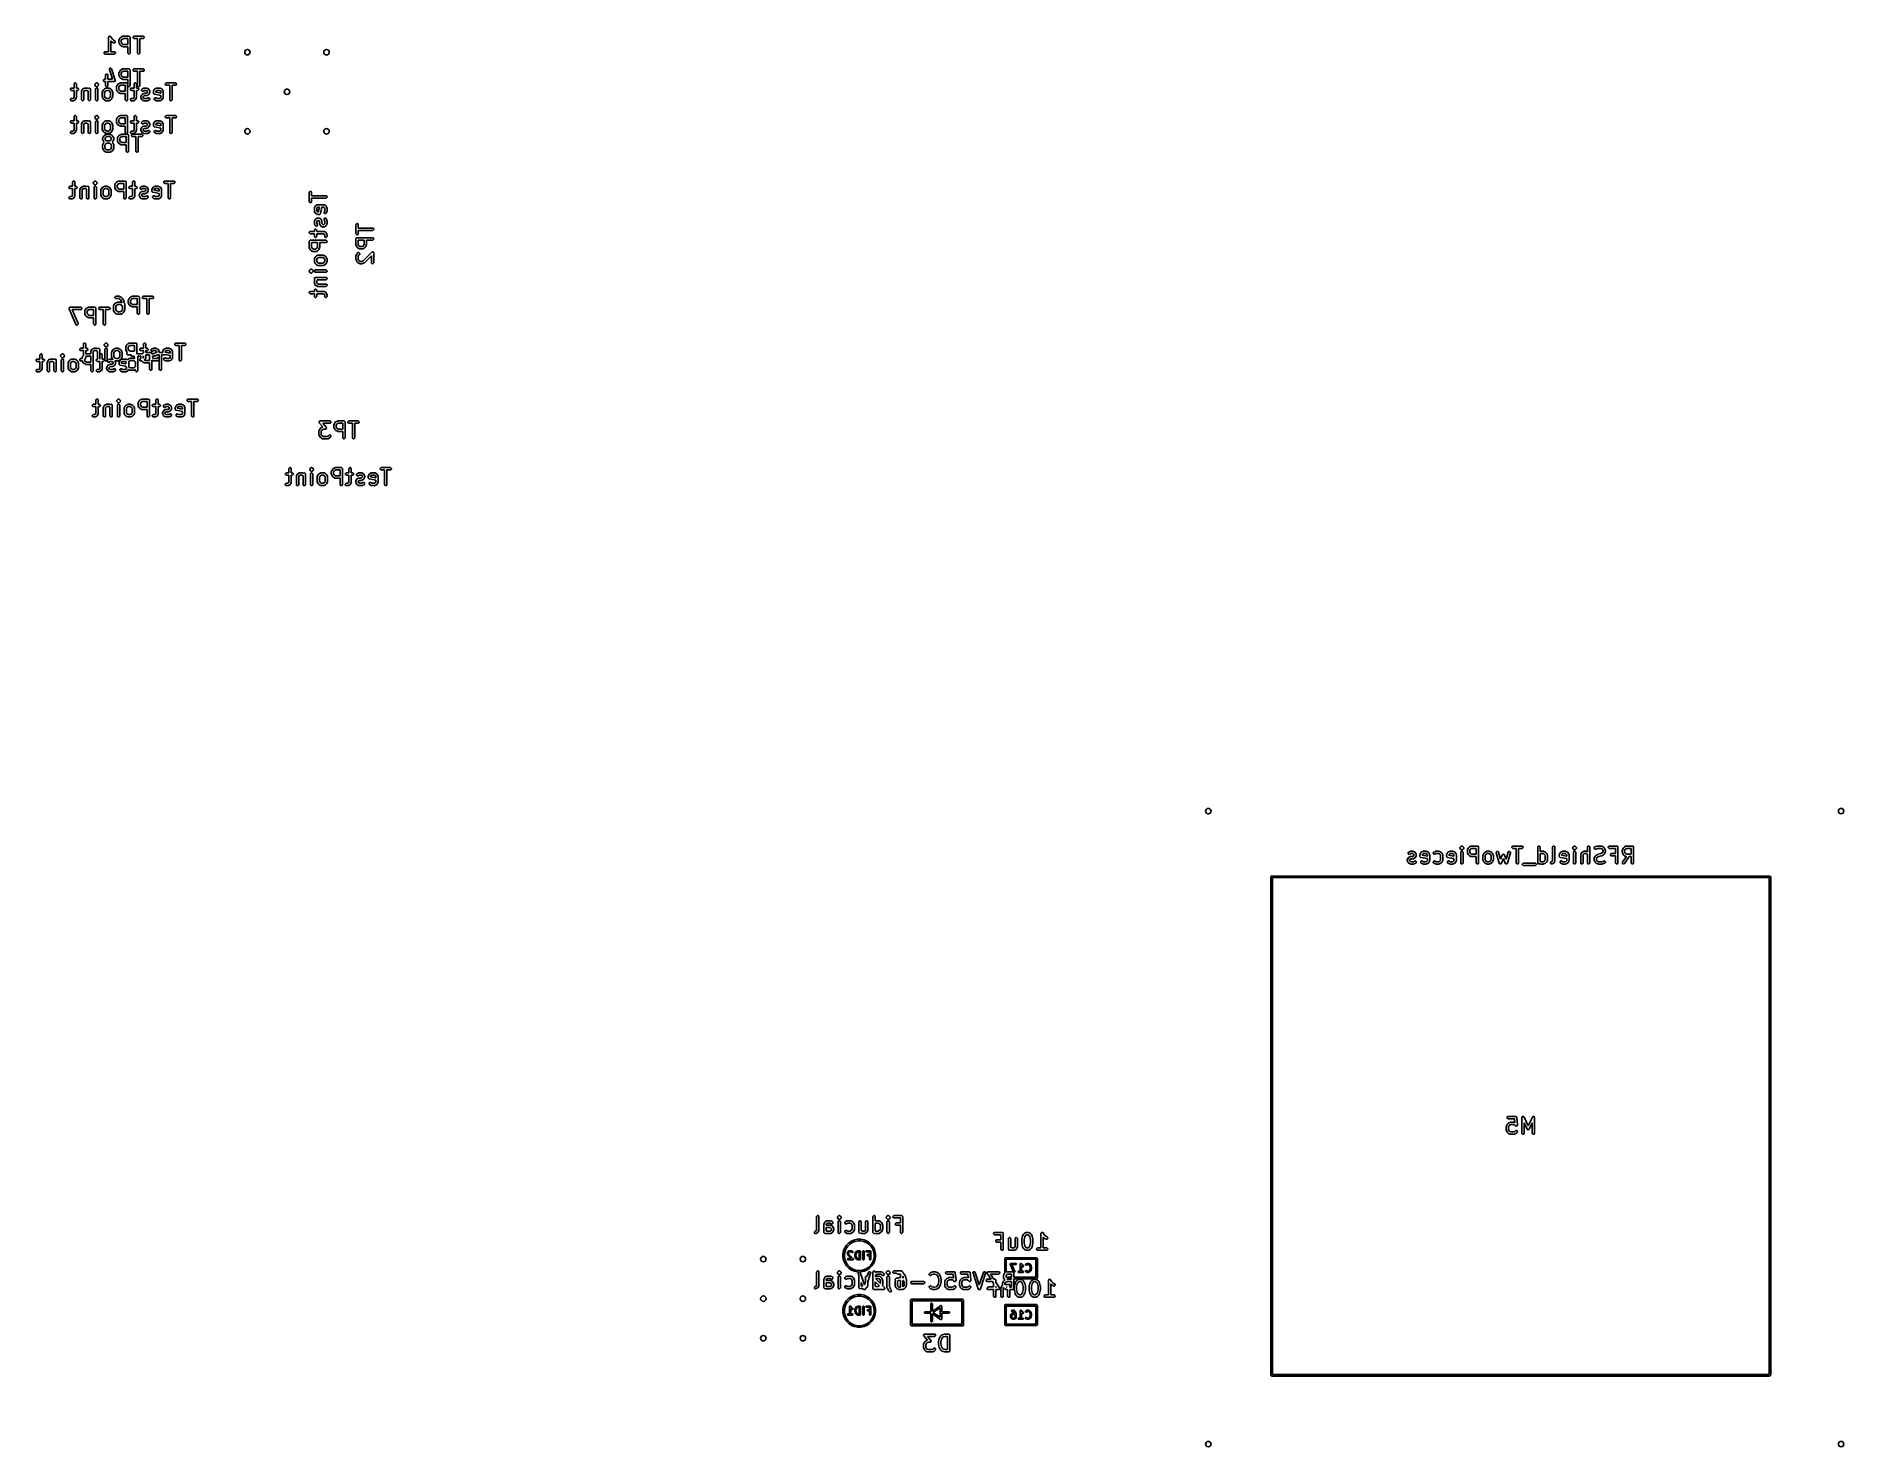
# Model space of a CAD drawing. Extents: x -2.56 to 2.01, y 0.39 to 3.96.
import ezdxf

# ---------------------------------------------------------------- set-up
doc = ezdxf.new("R2010")
doc.units = 0
doc.header["$MEASUREMENT"] = 0
doc.layers.add('BLACK', color=7, linetype='CONTINUOUS')

msp = doc.modelspace()

# ---------------------------------------------------------------- linework, layer by layer
at = {"layer": 'BLACK', "linetype": 'CONTINUOUS'}
for p, q in [((-2.3809, 3.9563), (-2.3808, 3.9566)), ((-2.3809, 3.9557), (-2.3809, 3.9563)), ((-2.3809, 3.9193), (-2.3809, 3.9557)), ((-2.3809, 3.9557), (-2.3809, 3.9557)), ((-2.3809, 3.9557), (-2.3809, 3.9557)), ((-2.3809, 3.9557), (-2.3809, 3.9557)), ((-2.3808, 3.9566), (-2.3807, 3.9568)), ((-2.3807, 3.9568), (-2.3806, 3.9571)), ((-2.3806, 3.9571), (-2.3804, 3.9574)), ((-2.3804, 3.9574), (-2.3802, 3.9576)), ((-2.3802, 3.9576), (-2.3801, 3.9578)), ((-2.3801, 3.9578), (-2.3798, 3.958)), ((-2.3798, 3.958), (-2.3796, 3.9582)), ((-2.3796, 3.9582), (-2.3794, 3.9583)), ((-2.3794, 3.9583), (-2.3791, 3.9584)), ((-2.3791, 3.9584), (-2.3788, 3.9585)), ((-2.3788, 3.9585), (-2.3786, 3.9586)), ((-2.3786, 3.9586), (-2.3783, 3.9586)), ((-2.3783, 3.9586), (-2.378, 3.9587)), ((-2.378, 3.9587), (-2.3777, 3.9586)), ((-2.3777, 3.9586), (-2.3774, 3.9586)), ((-2.3774, 3.9586), (-2.3771, 3.9585)), ((-2.3771, 3.9585), (-2.3769, 3.9584)), ((-2.3769, 3.9584), (-2.3766, 3.9583)), ((-2.3766, 3.9583), (-2.3763, 3.9582)), ((-2.3763, 3.9582), (-2.3761, 3.958)), ((-2.3761, 3.958), (-2.3759, 3.9578)), ((-2.3759, 3.9578), (-2.3755, 3.9574)), ((-2.3755, 3.9574), (-2.3755, 3.9574)), ((-2.3755, 3.9574), (-2.3755, 3.9574)), ((-2.3755, 3.9574), (-2.3755, 3.9574)), ((-2.3755, 3.9574), (-2.3719, 3.952)), ((-2.3726, 3.9443), (-2.375, 3.9467)), ((-2.375, 3.9467), (-2.375, 3.9193)), ((-2.3724, 3.9441), (-2.3726, 3.9443)), ((-2.3723, 3.944), (-2.3724, 3.9441)), ((-2.3722, 3.944), (-2.3723, 3.944)), ((-2.3721, 3.9439), (-2.3722, 3.944)), ((-2.3718, 3.9437), (-2.3721, 3.9439)), ((-2.3721, 3.9439), (-2.3721, 3.9439)), ((-2.3719, 3.952), (-2.3687, 3.9488)), ((-2.3681, 3.9418), (-2.3718, 3.9437)), ((-2.3687, 3.9488), (-2.3654, 3.9471)), ((-2.3675, 3.9416), (-2.3681, 3.9418)), ((-2.3664, 3.9415), (-2.3675, 3.9416)), ((-2.3653, 3.9419), (-2.3664, 3.9415)), ((-2.3654, 3.9471), (-2.3649, 3.9468)), ((-2.3644, 3.9427), (-2.3653, 3.9419)), ((-2.3649, 3.9468), (-2.3642, 3.9459)), ((-2.3639, 3.9437), (-2.3644, 3.9427)), ((-2.3642, 3.9459), (-2.3638, 3.9448)), ((-2.3638, 3.9448), (-2.3639, 3.9437)), ((-2.3547, 3.9482), (-2.3546, 3.9488)), ((-2.3547, 3.9426), (-2.3547, 3.9482)), ((-2.3546, 3.942), (-2.3547, 3.9426)), ((-2.3546, 3.949), (-2.3544, 3.9495)), ((-2.3546, 3.9489), (-2.3546, 3.949)), ((-2.3546, 3.9488), (-2.3546, 3.9489)), ((-2.3546, 3.9419), (-2.3546, 3.942)), ((-2.3546, 3.9418), (-2.3546, 3.9419)), ((-2.3544, 3.9413), (-2.3546, 3.9418)), ((-2.3544, 3.9495), (-2.3525, 3.9533)), ((-2.3525, 3.9375), (-2.3544, 3.9413)), ((-2.3525, 3.9533), (-2.3524, 3.9535)), ((-2.3524, 3.9373), (-2.3525, 3.9375)), ((-2.3524, 3.9535), (-2.3523, 3.9536)), ((-2.3523, 3.9372), (-2.3524, 3.9373)), ((-2.3523, 3.9537), (-2.3522, 3.9538)), ((-2.3523, 3.9536), (-2.3523, 3.9537)), ((-2.3523, 3.9371), (-2.3523, 3.9372)), ((-2.3522, 3.937), (-2.3523, 3.9371)), ((-2.3522, 3.9538), (-2.3521, 3.9538)), ((-2.3521, 3.937), (-2.3522, 3.937)), ((-2.3521, 3.9538), (-2.352, 3.9541)), ((-2.352, 3.9368), (-2.3521, 3.937)), ((-2.352, 3.9541), (-2.3501, 3.9559)), ((-2.3501, 3.9349), (-2.352, 3.9368)), ((-2.3501, 3.9559), (-2.3499, 3.9561)), ((-2.3499, 3.9347), (-2.3501, 3.9349)), ((-2.3499, 3.9561), (-2.3498, 3.9562)), ((-2.3498, 3.9346), (-2.3499, 3.9347)), ((-2.3498, 3.9562), (-2.3497, 3.9562)), ((-2.3497, 3.9346), (-2.3498, 3.9346)), ((-2.3497, 3.9562), (-2.3496, 3.9563)), ((-2.3496, 3.9345), (-2.3497, 3.9346)), ((-2.3496, 3.9563), (-2.3493, 3.9565)), ((-2.3496, 3.9563), (-2.3496, 3.9563)), ((-2.3493, 3.9343), (-2.3496, 3.9345)), ((-2.3496, 3.9345), (-2.3496, 3.9345)), ((-2.3493, 3.9565), (-2.3456, 3.9584)), ((-2.3456, 3.9325), (-2.3493, 3.9343)), ((-2.3474, 3.9502), (-2.3488, 3.9475)), ((-2.3488, 3.9475), (-2.3488, 3.9433)), ((-2.3488, 3.9433), (-2.3474, 3.9406)), ((-2.3462, 3.9514), (-2.3474, 3.9502)), ((-2.3474, 3.9406), (-2.3462, 3.9394)), ((-2.3435, 3.9528), (-2.3462, 3.9514)), ((-2.3462, 3.9394), (-2.3435, 3.938)), ((-2.3456, 3.9584), (-2.345, 3.9586)), ((-2.345, 3.9322), (-2.3456, 3.9325)), ((-2.345, 3.9586), (-2.3449, 3.9586)), ((-2.3449, 3.9322), (-2.345, 3.9322)), ((-2.3449, 3.9586), (-2.3448, 3.9586)), ((-2.3448, 3.9322), (-2.3449, 3.9322)), ((-2.3448, 3.9586), (-2.3442, 3.9587)), ((-2.3442, 3.9321), (-2.3448, 3.9322)), ((-2.3442, 3.9587), (-2.3292, 3.9587)), ((-2.3322, 3.9321), (-2.3442, 3.9321)), ((-2.3322, 3.9528), (-2.3435, 3.9528)), ((-2.3435, 3.938), (-2.3322, 3.938)), ((-2.3322, 3.938), (-2.3322, 3.9528)), ((-2.3322, 3.9163), (-2.3322, 3.9321)), ((-2.3292, 3.9587), (-2.3287, 3.9586)), ((-2.3287, 3.9586), (-2.3276, 3.9582)), ((-2.3276, 3.9582), (-2.3268, 3.9574)), ((-2.3268, 3.9574), (-2.3264, 3.9563)), ((-2.3264, 3.9563), (-2.3263, 3.9557)), ((-2.3263, 3.9557), (-2.3263, 3.9163)), ((-2.319, 3.9563), (-2.3186, 3.9574)), ((-2.319, 3.9551), (-2.319, 3.9563)), ((-2.3186, 3.9541), (-2.319, 3.9551)), ((-2.3186, 3.9574), (-2.3178, 3.9582)), ((-2.3178, 3.9533), (-2.3186, 3.9541)), ((-2.3178, 3.9582), (-2.3167, 3.9586)), ((-2.3167, 3.9528), (-2.3178, 3.9533)), ((-2.3167, 3.9586), (-2.3161, 3.9587)), ((-2.3161, 3.9528), (-2.3167, 3.9528)), ((-2.3161, 3.9587), (-2.2936, 3.9587)), ((-2.3078, 3.9528), (-2.3161, 3.9528)), ((-2.3078, 3.9163), (-2.3078, 3.9528)), ((-2.2936, 3.9528), (-2.3019, 3.9528)), ((-2.3019, 3.9528), (-2.3019, 3.9163)), ((-2.2936, 3.9587), (-2.293, 3.9586)), ((-2.293, 3.9528), (-2.2936, 3.9528)), ((-2.293, 3.9586), (-2.292, 3.9582)), ((-2.292, 3.9533), (-2.293, 3.9528)), ((-2.292, 3.9582), (-2.2912, 3.9574)), ((-2.2912, 3.9541), (-2.292, 3.9533)), ((-2.2912, 3.9574), (-2.2907, 3.9563)), ((-2.2907, 3.9551), (-2.2912, 3.9541)), ((-2.2907, 3.9563), (-2.2907, 3.9551)), ((-2.3921, 3.9169), (-2.3917, 3.918)), ((-2.3921, 3.9158), (-2.3921, 3.9169)), ((-2.3917, 3.9147), (-2.3921, 3.9158)), ((-2.3917, 3.918), (-2.3909, 3.9188)), ((-2.3909, 3.9139), (-2.3917, 3.9147)), ((-2.3909, 3.9188), (-2.3898, 3.9192)), ((-2.3898, 3.9134), (-2.3909, 3.9139)), ((-2.3898, 3.9192), (-2.3892, 3.9193)), ((-2.3892, 3.9134), (-2.3898, 3.9134)), ((-2.3892, 3.9193), (-2.3809, 3.9193)), ((-2.3667, 3.9134), (-2.3892, 3.9134)), ((-2.375, 3.9193), (-2.3667, 3.9193)), ((-2.3667, 3.9193), (-2.3662, 3.9192)), ((-2.3662, 3.9134), (-2.3667, 3.9134)), ((-2.3662, 3.9192), (-2.3651, 3.9188)), ((-2.3651, 3.9139), (-2.3662, 3.9134)), ((-2.3651, 3.9188), (-2.3643, 3.918)), ((-2.3643, 3.9147), (-2.3651, 3.9139)), ((-2.3643, 3.918), (-2.3638, 3.9169)), ((-2.3638, 3.9158), (-2.3643, 3.9147)), ((-2.3638, 3.9169), (-2.3638, 3.9158)), ((-2.3321, 3.9158), (-2.3322, 3.9163)), ((-2.3317, 3.9147), (-2.3321, 3.9158)), ((-2.3309, 3.9139), (-2.3317, 3.9147)), ((-2.3298, 3.9134), (-2.3309, 3.9139)), ((-2.3287, 3.9134), (-2.3298, 3.9134)), ((-2.3276, 3.9139), (-2.3287, 3.9134)), ((-2.3268, 3.9147), (-2.3276, 3.9139)), ((-2.3264, 3.9158), (-2.3268, 3.9147)), ((-2.3263, 3.9163), (-2.3264, 3.9158)), ((-2.3078, 3.9158), (-2.3078, 3.9163)), ((-2.3073, 3.9147), (-2.3078, 3.9158)), ((-2.3065, 3.9139), (-2.3073, 3.9147)), ((-2.3055, 3.9134), (-2.3065, 3.9139)), ((-2.3043, 3.9134), (-2.3055, 3.9134)), ((-2.3032, 3.9139), (-2.3043, 3.9134)), ((-2.3024, 3.9147), (-2.3032, 3.9139)), ((-2.302, 3.9158), (-2.3024, 3.9147)), ((-2.3019, 3.9163), (-2.302, 3.9158)), ((-2.4676, 3.8392), (-2.4668, 3.8401)), ((-2.4668, 3.8401), (-2.4657, 3.8405)), ((-2.4657, 3.8405), (-2.4646, 3.8405)), ((-2.4646, 3.8405), (-2.4635, 3.8401)), ((-2.4635, 3.8401), (-2.4627, 3.8392)), ((-2.4148, 3.8378), (-2.4129, 3.8397)), ((-2.4129, 3.8397), (-2.4124, 3.8401)), ((-2.4124, 3.8401), (-2.4114, 3.8405)), ((-2.4114, 3.8405), (-2.4102, 3.8405)), ((-2.4102, 3.8405), (-2.4102, 3.8405)), ((-2.4102, 3.8405), (-2.4092, 3.8401)), ((-2.4092, 3.8401), (-2.4087, 3.8397)), ((-2.4087, 3.8397), (-2.4068, 3.8378)), ((-2.394, 3.8474), (-2.3936, 3.8484)), ((-2.394, 3.8462), (-2.394, 3.8474)), ((-2.3936, 3.8452), (-2.394, 3.8462)), ((-2.3936, 3.8484), (-2.3928, 3.8492)), ((-2.3928, 3.8443), (-2.3936, 3.8452)), ((-2.3928, 3.8492), (-2.3917, 3.8497)), ((-2.3917, 3.8439), (-2.3928, 3.8443)), ((-2.3917, 3.8497), (-2.3911, 3.8497)), ((-2.3911, 3.8438), (-2.3917, 3.8439)), ((-2.3911, 3.8497), (-2.3884, 3.8497)), ((-2.3884, 3.8438), (-2.3911, 3.8438)), ((-2.3884, 3.8605), (-2.3879, 3.8616)), ((-2.3884, 3.8599), (-2.3884, 3.8605)), ((-2.3884, 3.8497), (-2.3884, 3.8599)), ((-2.3884, 3.8337), (-2.3884, 3.8438)), ((-2.3879, 3.8616), (-2.3871, 3.8624)), ((-2.3871, 3.8624), (-2.3861, 3.8628)), ((-2.3861, 3.8628), (-2.3849, 3.8628)), ((-2.3849, 3.8628), (-2.3838, 3.8624)), ((-2.3838, 3.8624), (-2.383, 3.8616)), ((-2.383, 3.8616), (-2.3826, 3.8605)), ((-2.3826, 3.8605), (-2.3825, 3.8599)), ((-2.3825, 3.8599), (-2.3825, 3.8497)), ((-2.3825, 3.8497), (-2.3708, 3.8497)), ((-2.3667, 3.8438), (-2.3825, 3.8438)), ((-2.3825, 3.8438), (-2.3825, 3.8337)), ((-2.379, 3.8757), (-2.3784, 3.8767)), ((-2.379, 3.8745), (-2.379, 3.8757)), ((-2.3789, 3.874), (-2.379, 3.8745)), ((-2.3708, 3.8497), (-2.3789, 3.874)), ((-2.3784, 3.8767), (-2.3776, 3.8775)), ((-2.3776, 3.8775), (-2.3765, 3.8778)), ((-2.3765, 3.8778), (-2.3753, 3.8778)), ((-2.3753, 3.8778), (-2.3743, 3.8772)), ((-2.3743, 3.8772), (-2.3736, 3.8764)), ((-2.3736, 3.8764), (-2.3733, 3.8758)), ((-2.3733, 3.8758), (-2.3639, 3.8477)), ((-2.3665, 3.8439), (-2.3667, 3.8438)), ((-2.3664, 3.8439), (-2.3665, 3.8439)), ((-2.3663, 3.8439), (-2.3664, 3.8439)), ((-2.3662, 3.8439), (-2.3663, 3.8439)), ((-2.3657, 3.8441), (-2.3662, 3.8439)), ((-2.3653, 3.8442), (-2.3657, 3.8441)), ((-2.3652, 3.8443), (-2.3653, 3.8442)), ((-2.3651, 3.8443), (-2.3652, 3.8443)), ((-2.3648, 3.8447), (-2.3651, 3.8443)), ((-2.3644, 3.845), (-2.3648, 3.8447)), ((-2.3643, 3.8452), (-2.3644, 3.8451)), ((-2.3644, 3.8451), (-2.3644, 3.845)), ((-2.3641, 3.8456), (-2.3643, 3.8452)), ((-2.3639, 3.846), (-2.3641, 3.8456)), ((-2.3639, 3.8477), (-2.3639, 3.8474)), ((-2.3639, 3.8474), (-2.3638, 3.8474)), ((-2.3638, 3.8462), (-2.3639, 3.8461)), ((-2.3639, 3.8461), (-2.3639, 3.846)), ((-2.3638, 3.8474), (-2.3638, 3.8473)), ((-2.3638, 3.8473), (-2.3638, 3.8472)), ((-2.3638, 3.8472), (-2.3638, 3.8467)), ((-2.3638, 3.8467), (-2.3638, 3.8462)), ((-2.3559, 3.8384), (-2.3521, 3.8402)), ((-2.3547, 3.8655), (-2.3546, 3.8661)), ((-2.3547, 3.8599), (-2.3547, 3.8655)), ((-2.3546, 3.8593), (-2.3547, 3.8599)), ((-2.3546, 3.8663), (-2.3544, 3.8669)), ((-2.3546, 3.8662), (-2.3546, 3.8663)), ((-2.3546, 3.8661), (-2.3546, 3.8662)), ((-2.3546, 3.8592), (-2.3546, 3.8593)), ((-2.3546, 3.8591), (-2.3546, 3.8592)), ((-2.3544, 3.8586), (-2.3546, 3.8591)), ((-2.3544, 3.8669), (-2.3525, 3.8706)), ((-2.3525, 3.8548), (-2.3544, 3.8586)), ((-2.3525, 3.8706), (-2.3524, 3.8709)), ((-2.3524, 3.8546), (-2.3525, 3.8548)), ((-2.3524, 3.8709), (-2.3523, 3.8709)), ((-2.3523, 3.8545), (-2.3524, 3.8546)), ((-2.3523, 3.871), (-2.3522, 3.8711)), ((-2.3523, 3.8709), (-2.3523, 3.871)), ((-2.3523, 3.8544), (-2.3523, 3.8545)), ((-2.3522, 3.8544), (-2.3523, 3.8544)), ((-2.3522, 3.8711), (-2.3521, 3.8712)), ((-2.3521, 3.8543), (-2.3522, 3.8544)), ((-2.3521, 3.8712), (-2.352, 3.8714)), ((-2.352, 3.8541), (-2.3521, 3.8543)), ((-2.3521, 3.8402), (-2.3516, 3.8405)), ((-2.352, 3.8714), (-2.3501, 3.8733)), ((-2.3501, 3.8522), (-2.352, 3.8541)), ((-2.3516, 3.8405), (-2.3515, 3.8405)), ((-2.3515, 3.8405), (-2.3514, 3.8405)), ((-2.3514, 3.8405), (-2.3508, 3.8406)), ((-2.3508, 3.8406), (-2.3358, 3.8406)), ((-2.3501, 3.8733), (-2.3499, 3.8734)), ((-2.3499, 3.852), (-2.3501, 3.8522)), ((-2.3499, 3.8734), (-2.3498, 3.8735)), ((-2.3498, 3.852), (-2.3499, 3.852)), ((-2.3498, 3.8735), (-2.3497, 3.8736)), ((-2.3497, 3.8519), (-2.3498, 3.852)), ((-2.3497, 3.8736), (-2.3496, 3.8736)), ((-2.3496, 3.8518), (-2.3497, 3.8519)), ((-2.3496, 3.8736), (-2.3493, 3.8738)), ((-2.3496, 3.8736), (-2.3496, 3.8736)), ((-2.3493, 3.8516), (-2.3496, 3.8518)), ((-2.3496, 3.8518), (-2.3496, 3.8518)), ((-2.3493, 3.8738), (-2.3456, 3.8757)), ((-2.3456, 3.8498), (-2.3493, 3.8516)), ((-2.3474, 3.8675), (-2.3488, 3.8648)), ((-2.3488, 3.8648), (-2.3488, 3.8606)), ((-2.3488, 3.8606), (-2.3474, 3.8579)), ((-2.3462, 3.8687), (-2.3474, 3.8675)), ((-2.3474, 3.8579), (-2.3462, 3.8567)), ((-2.3435, 3.8701), (-2.3462, 3.8687)), ((-2.3462, 3.8567), (-2.3435, 3.8554)), ((-2.3456, 3.8757), (-2.345, 3.8759)), ((-2.345, 3.8496), (-2.3456, 3.8498)), ((-2.345, 3.8759), (-2.3449, 3.8759)), ((-2.3449, 3.8496), (-2.345, 3.8496)), ((-2.3449, 3.8759), (-2.3448, 3.8759)), ((-2.3448, 3.8495), (-2.3449, 3.8496)), ((-2.3448, 3.8759), (-2.3442, 3.876)), ((-2.3442, 3.8495), (-2.3448, 3.8495)), ((-2.3442, 3.876), (-2.3292, 3.876)), ((-2.3322, 3.8495), (-2.3442, 3.8495)), ((-2.3322, 3.8701), (-2.3435, 3.8701)), ((-2.3435, 3.8554), (-2.3322, 3.8554)), ((-2.3358, 3.8406), (-2.3352, 3.8405)), ((-2.3352, 3.8405), (-2.3342, 3.8401)), ((-2.3342, 3.8401), (-2.3334, 3.8392)), ((-2.3322, 3.8554), (-2.3322, 3.8701)), ((-2.3322, 3.8337), (-2.3322, 3.8495)), ((-2.3292, 3.876), (-2.3287, 3.8759)), ((-2.3287, 3.8759), (-2.3276, 3.8755)), ((-2.3276, 3.8755), (-2.3268, 3.8747)), ((-2.3268, 3.8747), (-2.3264, 3.8736)), ((-2.3264, 3.8736), (-2.3263, 3.873)), ((-2.3263, 3.873), (-2.3263, 3.8337)), ((-2.319, 3.8736), (-2.3186, 3.8747)), ((-2.319, 3.8725), (-2.319, 3.8736)), ((-2.3186, 3.8714), (-2.319, 3.8725)), ((-2.3186, 3.8747), (-2.3178, 3.8755)), ((-2.3178, 3.8706), (-2.3186, 3.8714)), ((-2.3178, 3.8755), (-2.3167, 3.8759)), ((-2.3167, 3.8701), (-2.3178, 3.8706)), ((-2.3167, 3.8759), (-2.3161, 3.876)), ((-2.3161, 3.8701), (-2.3167, 3.8701)), ((-2.3161, 3.876), (-2.2936, 3.876)), ((-2.3078, 3.8701), (-2.3161, 3.8701)), ((-2.3158, 3.8392), (-2.315, 3.8401)), ((-2.315, 3.8401), (-2.3139, 3.8405)), ((-2.3139, 3.8405), (-2.3127, 3.8405)), ((-2.3127, 3.8405), (-2.3117, 3.8401)), ((-2.3117, 3.8401), (-2.3109, 3.8392)), ((-2.3078, 3.8337), (-2.3078, 3.8701)), ((-2.2936, 3.8701), (-2.3019, 3.8701)), ((-2.3019, 3.8701), (-2.3019, 3.8337)), ((-2.2936, 3.876), (-2.293, 3.8759)), ((-2.293, 3.8701), (-2.2936, 3.8701)), ((-2.293, 3.8759), (-2.292, 3.8755)), ((-2.292, 3.8706), (-2.293, 3.8701)), ((-2.292, 3.8755), (-2.2912, 3.8747)), ((-2.2912, 3.8714), (-2.292, 3.8706)), ((-2.2912, 3.8747), (-2.2907, 3.8736)), ((-2.2907, 3.8725), (-2.2912, 3.8714)), ((-2.2907, 3.8736), (-2.2907, 3.8725)), ((-2.237, 3.8392), (-2.2362, 3.8401)), ((-2.2362, 3.8401), (-2.2351, 3.8405)), ((-2.2351, 3.8405), (-2.2346, 3.8406)), ((-2.2346, 3.8406), (-2.2121, 3.8406)), ((-2.2121, 3.8406), (-2.2115, 3.8405)), ((-2.2115, 3.8405), (-2.2104, 3.8401)), ((-2.2104, 3.8401), (-2.2096, 3.8392)), ((-2.4774, 3.8251), (-2.477, 3.8261)), ((-2.4774, 3.8239), (-2.4774, 3.8251)), ((-2.477, 3.8228), (-2.4774, 3.8239)), ((-2.4774, 3.7988), (-2.477, 3.7999)), ((-2.4774, 3.7977), (-2.4774, 3.7988)), ((-2.477, 3.7966), (-2.4774, 3.7977)), ((-2.477, 3.8261), (-2.4762, 3.8269)), ((-2.4762, 3.822), (-2.477, 3.8228)), ((-2.477, 3.7999), (-2.4762, 3.8007)), ((-2.4762, 3.7958), (-2.477, 3.7966)), ((-2.4762, 3.8269), (-2.4751, 3.8274)), ((-2.4751, 3.8216), (-2.4762, 3.822)), ((-2.4762, 3.8007), (-2.4751, 3.8011)), ((-2.4751, 3.7953), (-2.4762, 3.7958)), ((-2.4751, 3.8274), (-2.4745, 3.8274)), ((-2.4745, 3.8215), (-2.4751, 3.8216)), ((-2.4751, 3.8011), (-2.4745, 3.8012)), ((-2.4745, 3.7953), (-2.4751, 3.7953)), ((-2.4745, 3.8274), (-2.4681, 3.8274)), ((-2.4681, 3.8215), (-2.4745, 3.8215)), ((-2.4745, 3.8012), (-2.4715, 3.8012)), ((-2.4708, 3.7953), (-2.4745, 3.7953)), ((-2.4715, 3.8012), (-2.4692, 3.8023)), ((-2.4702, 3.7953), (-2.4708, 3.7953)), ((-2.4701, 3.7954), (-2.4702, 3.7953)), ((-2.47, 3.7954), (-2.4701, 3.7954)), ((-2.4695, 3.7956), (-2.47, 3.7954)), ((-2.4657, 3.7975), (-2.4695, 3.7956)), ((-2.4692, 3.8023), (-2.4681, 3.8046)), ((-2.4681, 3.8382), (-2.4676, 3.8392)), ((-2.4681, 3.8376), (-2.4681, 3.8382)), ((-2.4681, 3.8274), (-2.4681, 3.8376)), ((-2.4681, 3.8046), (-2.4681, 3.8215)), ((-2.4656, 3.7975), (-2.4657, 3.7975)), ((-2.4655, 3.7976), (-2.4656, 3.7975)), ((-2.4656, 3.7975), (-2.4656, 3.7975)), ((-2.4652, 3.7978), (-2.4655, 3.7976)), ((-2.465, 3.7981), (-2.4652, 3.7978)), ((-2.4647, 3.7983), (-2.465, 3.7981)), ((-2.4645, 3.7986), (-2.4647, 3.7983)), ((-2.4644, 3.7988), (-2.4645, 3.7987)), ((-2.4645, 3.7987), (-2.4645, 3.7986)), ((-2.4645, 3.7986), (-2.4645, 3.7986)), ((-2.4625, 3.8025), (-2.4644, 3.7988)), ((-2.4627, 3.8392), (-2.4623, 3.8382)), ((-2.4623, 3.8031), (-2.4625, 3.8025)), ((-2.4623, 3.8382), (-2.4622, 3.8376)), ((-2.4622, 3.8039), (-2.4623, 3.8033)), ((-2.4623, 3.8033), (-2.4623, 3.8032)), ((-2.4623, 3.8032), (-2.4623, 3.8031)), ((-2.4622, 3.8376), (-2.4622, 3.8274)), ((-2.4622, 3.8274), (-2.4595, 3.8274)), ((-2.4595, 3.8215), (-2.4622, 3.8215)), ((-2.4622, 3.8215), (-2.4622, 3.8039)), ((-2.4595, 3.8274), (-2.459, 3.8274)), ((-2.459, 3.8216), (-2.4595, 3.8215)), ((-2.459, 3.8274), (-2.4579, 3.8269)), ((-2.4579, 3.822), (-2.459, 3.8216)), ((-2.4579, 3.8269), (-2.4571, 3.8261)), ((-2.4571, 3.8228), (-2.4579, 3.822)), ((-2.4571, 3.8261), (-2.4566, 3.8251)), ((-2.4566, 3.8239), (-2.4571, 3.8228)), ((-2.4566, 3.8251), (-2.4566, 3.8239)), ((-2.4494, 3.8189), (-2.4493, 3.8194)), ((-2.4494, 3.7982), (-2.4494, 3.8189)), ((-2.4493, 3.7977), (-2.4494, 3.7982)), ((-2.4493, 3.8196), (-2.4491, 3.8202)), ((-2.4493, 3.8195), (-2.4493, 3.8196)), ((-2.4493, 3.8194), (-2.4493, 3.8195)), ((-2.4489, 3.7966), (-2.4493, 3.7977)), ((-2.4491, 3.8202), (-2.4472, 3.8239)), ((-2.4481, 3.7958), (-2.4489, 3.7966)), ((-2.447, 3.7953), (-2.4481, 3.7958)), ((-2.4472, 3.8239), (-2.4471, 3.824)), ((-2.4471, 3.8241), (-2.4469, 3.8244)), ((-2.4471, 3.824), (-2.4471, 3.8241)), ((-2.4471, 3.8241), (-2.4471, 3.8241)), ((-2.4458, 3.7953), (-2.447, 3.7953)), ((-2.4469, 3.8244), (-2.4466, 3.8247)), ((-2.4466, 3.8247), (-2.4464, 3.8249)), ((-2.4464, 3.8249), (-2.4461, 3.8251)), ((-2.4461, 3.8251), (-2.446, 3.8252)), ((-2.446, 3.8252), (-2.446, 3.8252)), ((-2.446, 3.8252), (-2.4459, 3.8252)), ((-2.4459, 3.8252), (-2.4421, 3.8271)), ((-2.4448, 3.7958), (-2.4458, 3.7953)), ((-2.444, 3.7966), (-2.4448, 3.7958)), ((-2.4435, 3.7977), (-2.444, 3.7966)), ((-2.4423, 3.8204), (-2.4435, 3.8182)), ((-2.4435, 3.8182), (-2.4435, 3.7982)), ((-2.4435, 3.7982), (-2.4435, 3.7977)), ((-2.4401, 3.8215), (-2.4423, 3.8204)), ((-2.4421, 3.8271), (-2.4416, 3.8273)), ((-2.4416, 3.8273), (-2.4415, 3.8273)), ((-2.4415, 3.8273), (-2.4414, 3.8274)), ((-2.4414, 3.8274), (-2.4408, 3.8274)), ((-2.4408, 3.8274), (-2.4352, 3.8274)), ((-2.4359, 3.8215), (-2.4401, 3.8215)), ((-2.4332, 3.8202), (-2.4359, 3.8215)), ((-2.4352, 3.8274), (-2.4346, 3.8274)), ((-2.4346, 3.8274), (-2.4345, 3.8273)), ((-2.4345, 3.8273), (-2.4344, 3.8273)), ((-2.4344, 3.8273), (-2.4339, 3.8271)), ((-2.4339, 3.8271), (-2.432, 3.8262)), ((-2.4325, 3.8195), (-2.4332, 3.8202)), ((-2.4325, 3.7982), (-2.4325, 3.8195)), ((-2.4324, 3.7977), (-2.4325, 3.7982)), ((-2.432, 3.7966), (-2.4324, 3.7977)), ((-2.432, 3.8262), (-2.4312, 3.8269)), ((-2.4312, 3.7958), (-2.432, 3.7966)), ((-2.4312, 3.8269), (-2.4301, 3.8274)), ((-2.4301, 3.7953), (-2.4312, 3.7958)), ((-2.4301, 3.8274), (-2.429, 3.8274)), ((-2.429, 3.7953), (-2.4301, 3.7953)), ((-2.429, 3.8274), (-2.4279, 3.8269)), ((-2.4279, 3.7958), (-2.429, 3.7953)), ((-2.4279, 3.8269), (-2.4271, 3.8261)), ((-2.4271, 3.7966), (-2.4279, 3.7958)), ((-2.4271, 3.8261), (-2.4267, 3.8251)), ((-2.4267, 3.7977), (-2.4271, 3.7966)), ((-2.4267, 3.8251), (-2.4266, 3.8245)), ((-2.4266, 3.7982), (-2.4267, 3.7977)), ((-2.4266, 3.8245), (-2.4266, 3.7982)), ((-2.4156, 3.8363), (-2.4151, 3.8374)), ((-2.4156, 3.8352), (-2.4156, 3.8363)), ((-2.4151, 3.8341), (-2.4156, 3.8352)), ((-2.4151, 3.8374), (-2.4148, 3.8378)), ((-2.4148, 3.8336), (-2.4151, 3.8341)), ((-2.4129, 3.8318), (-2.4148, 3.8336)), ((-2.4138, 3.8245), (-2.4137, 3.8251)), ((-2.4138, 3.7982), (-2.4138, 3.8245)), ((-2.4137, 3.7977), (-2.4138, 3.7982)), ((-2.4137, 3.8251), (-2.4133, 3.8261)), ((-2.4133, 3.7966), (-2.4137, 3.7977)), ((-2.4133, 3.8261), (-2.4124, 3.8269)), ((-2.4124, 3.7958), (-2.4133, 3.7966)), ((-2.4124, 3.8314), (-2.4129, 3.8318)), ((-2.4114, 3.831), (-2.4124, 3.8314)), ((-2.4124, 3.8269), (-2.4114, 3.8274)), ((-2.4114, 3.7953), (-2.4124, 3.7958)), ((-2.4102, 3.831), (-2.4114, 3.831)), ((-2.4114, 3.831), (-2.4114, 3.831)), ((-2.4114, 3.8274), (-2.4102, 3.8274)), ((-2.4102, 3.7953), (-2.4114, 3.7953)), ((-2.4092, 3.8314), (-2.4102, 3.831)), ((-2.4102, 3.831), (-2.4102, 3.831)), ((-2.4102, 3.8274), (-2.4092, 3.8269)), ((-2.4092, 3.7958), (-2.4102, 3.7953)), ((-2.4087, 3.8318), (-2.4092, 3.8314)), ((-2.4092, 3.8269), (-2.4083, 3.8261)), ((-2.4083, 3.7966), (-2.4092, 3.7958)), ((-2.4068, 3.8336), (-2.4087, 3.8318)), ((-2.4083, 3.8261), (-2.4079, 3.8251)), ((-2.4079, 3.7977), (-2.4083, 3.7966)), ((-2.4079, 3.8251), (-2.4078, 3.8245)), ((-2.4078, 3.7982), (-2.4079, 3.7977)), ((-2.4078, 3.8245), (-2.4078, 3.7982)), ((-2.4068, 3.8378), (-2.4065, 3.8374)), ((-2.4065, 3.8341), (-2.4068, 3.8336)), ((-2.4065, 3.8374), (-2.4063, 3.837)), ((-2.406, 3.8352), (-2.4065, 3.8341)), ((-2.4063, 3.837), (-2.406, 3.8363)), ((-2.406, 3.8363), (-2.406, 3.8352)), ((-2.3969, 3.817), (-2.3968, 3.8176)), ((-2.3969, 3.8057), (-2.3969, 3.817)), ((-2.3968, 3.8052), (-2.3969, 3.8057)), ((-2.3968, 3.8178), (-2.3966, 3.8183)), ((-2.3968, 3.8177), (-2.3968, 3.8178)), ((-2.3968, 3.8176), (-2.3968, 3.8177)), ((-2.3968, 3.8051), (-2.3968, 3.8052)), ((-2.3968, 3.805), (-2.3968, 3.8051)), ((-2.3966, 3.8044), (-2.3968, 3.805)), ((-2.3966, 3.8183), (-2.3947, 3.8221)), ((-2.3947, 3.8007), (-2.3966, 3.8044)), ((-2.3947, 3.8221), (-2.3945, 3.8223)), ((-2.3945, 3.8004), (-2.3947, 3.8007)), ((-2.3945, 3.8224), (-2.3944, 3.8225)), ((-2.3945, 3.8223), (-2.3945, 3.8224)), ((-2.3945, 3.8003), (-2.3945, 3.8004)), ((-2.3944, 3.8003), (-2.3945, 3.8003)), ((-2.3944, 3.8225), (-2.3943, 3.8226)), ((-2.3944, 3.8225), (-2.3944, 3.8225)), ((-2.3944, 3.8002), (-2.3944, 3.8003)), ((-2.3943, 3.8001), (-2.3944, 3.8002)), ((-2.3943, 3.8226), (-2.3941, 3.8228)), ((-2.3941, 3.7999), (-2.3943, 3.8001)), ((-2.3941, 3.8228), (-2.3923, 3.8247)), ((-2.3923, 3.798), (-2.3941, 3.7999)), ((-2.3923, 3.8247), (-2.392, 3.8249)), ((-2.392, 3.7978), (-2.3923, 3.798)), ((-2.392, 3.8249), (-2.3919, 3.825)), ((-2.392, 3.8249), (-2.392, 3.8249)), ((-2.3919, 3.7977), (-2.392, 3.7978)), ((-2.392, 3.7978), (-2.392, 3.7978)), ((-2.3919, 3.825), (-2.3918, 3.8251)), ((-2.3918, 3.7977), (-2.3919, 3.7977)), ((-2.3918, 3.8251), (-2.3917, 3.8251)), ((-2.3917, 3.7976), (-2.3918, 3.7977)), ((-2.3917, 3.8251), (-2.3915, 3.8252)), ((-2.3915, 3.7975), (-2.3917, 3.7976)), ((-2.3915, 3.8252), (-2.3877, 3.8271)), ((-2.3877, 3.7956), (-2.3915, 3.7975)), ((-2.3896, 3.819), (-2.391, 3.8163)), ((-2.391, 3.8163), (-2.391, 3.8064)), ((-2.391, 3.8064), (-2.3896, 3.8037)), ((-2.3884, 3.8202), (-2.3896, 3.819)), ((-2.3896, 3.8037), (-2.3884, 3.8025)), ((-2.3884, 3.8331), (-2.3884, 3.8337)), ((-2.3879, 3.832), (-2.3884, 3.8331)), ((-2.3857, 3.8215), (-2.3884, 3.8202)), ((-2.3884, 3.8025), (-2.3857, 3.8012)), ((-2.3871, 3.8312), (-2.3879, 3.832)), ((-2.3877, 3.8271), (-2.3872, 3.8273)), ((-2.3872, 3.7954), (-2.3877, 3.7956)), ((-2.3872, 3.8273), (-2.3871, 3.8273)), ((-2.3871, 3.7954), (-2.3872, 3.7954)), ((-2.3861, 3.8308), (-2.3871, 3.8312)), ((-2.3871, 3.8273), (-2.387, 3.8274)), ((-2.387, 3.7953), (-2.3871, 3.7954)), ((-2.387, 3.8274), (-2.3864, 3.8274)), ((-2.3864, 3.7953), (-2.387, 3.7953)), ((-2.3864, 3.8274), (-2.3808, 3.8274)), ((-2.3808, 3.7953), (-2.3864, 3.7953)), ((-2.3849, 3.8308), (-2.3861, 3.8308)), ((-2.3815, 3.8215), (-2.3857, 3.8215)), ((-2.3857, 3.8012), (-2.3815, 3.8012)), ((-2.3838, 3.8312), (-2.3849, 3.8308)), ((-2.383, 3.832), (-2.3838, 3.8312)), ((-2.3826, 3.8331), (-2.383, 3.832)), ((-2.3825, 3.8337), (-2.3826, 3.8331)), ((-2.3788, 3.8202), (-2.3815, 3.8215)), ((-2.3815, 3.8012), (-2.3788, 3.8025)), ((-2.3808, 3.8274), (-2.3802, 3.8274)), ((-2.3802, 3.7953), (-2.3808, 3.7953)), ((-2.3802, 3.8274), (-2.3801, 3.8273)), ((-2.3801, 3.7954), (-2.3802, 3.7953)), ((-2.3801, 3.8273), (-2.38, 3.8273)), ((-2.38, 3.7954), (-2.3801, 3.7954)), ((-2.38, 3.8273), (-2.3795, 3.8271)), ((-2.3795, 3.7956), (-2.38, 3.7954)), ((-2.3795, 3.8271), (-2.3757, 3.8252)), ((-2.3757, 3.7975), (-2.3795, 3.7956)), ((-2.3776, 3.819), (-2.3788, 3.8202)), ((-2.3788, 3.8025), (-2.3776, 3.8037)), ((-2.3763, 3.8163), (-2.3776, 3.819)), ((-2.3776, 3.8037), (-2.3763, 3.8064)), ((-2.3763, 3.8064), (-2.3763, 3.8163)), ((-2.3757, 3.8252), (-2.3755, 3.8251)), ((-2.3755, 3.7976), (-2.3757, 3.7975)), ((-2.3755, 3.8251), (-2.3754, 3.8251)), ((-2.3754, 3.7977), (-2.3755, 3.7976)), ((-2.3754, 3.8251), (-2.3753, 3.825)), ((-2.3753, 3.7977), (-2.3754, 3.7977)), ((-2.3753, 3.825), (-2.3752, 3.8249)), ((-2.3752, 3.7978), (-2.3753, 3.7977)), ((-2.3752, 3.8249), (-2.3752, 3.8249)), ((-2.3752, 3.8249), (-2.375, 3.8247)), ((-2.375, 3.798), (-2.3752, 3.7978)), ((-2.3752, 3.7978), (-2.3752, 3.7978)), ((-2.375, 3.8247), (-2.3731, 3.8228)), ((-2.3731, 3.7999), (-2.375, 3.798)), ((-2.3731, 3.8228), (-2.3729, 3.8226)), ((-2.3729, 3.8001), (-2.3731, 3.7999)), ((-2.3729, 3.8226), (-2.3728, 3.8225)), ((-2.3728, 3.8002), (-2.3729, 3.8001)), ((-2.3728, 3.8225), (-2.3728, 3.8225)), ((-2.3728, 3.8225), (-2.3727, 3.8224)), ((-2.3727, 3.8003), (-2.3728, 3.8003)), ((-2.3728, 3.8003), (-2.3728, 3.8002)), ((-2.3727, 3.8224), (-2.3727, 3.8223)), ((-2.3727, 3.8223), (-2.3725, 3.8221)), ((-2.3725, 3.8007), (-2.3727, 3.8004)), ((-2.3727, 3.8004), (-2.3727, 3.8003)), ((-2.3725, 3.8221), (-2.3707, 3.8183)), ((-2.3707, 3.8044), (-2.3725, 3.8007)), ((-2.3707, 3.8183), (-2.3705, 3.8178)), ((-2.3705, 3.805), (-2.3707, 3.8044)), ((-2.3705, 3.8178), (-2.3704, 3.8177)), ((-2.3704, 3.8051), (-2.3705, 3.805)), ((-2.3704, 3.8177), (-2.3704, 3.8176)), ((-2.3704, 3.8176), (-2.3704, 3.817)), ((-2.3704, 3.817), (-2.3704, 3.8057)), ((-2.3704, 3.8057), (-2.3704, 3.8052)), ((-2.3704, 3.8052), (-2.3704, 3.8051)), ((-2.3613, 3.8301), (-2.3612, 3.8307)), ((-2.3613, 3.8245), (-2.3613, 3.8301)), ((-2.3612, 3.8239), (-2.3613, 3.8245)), ((-2.3612, 3.8309), (-2.3609, 3.8314)), ((-2.3612, 3.8308), (-2.3612, 3.8309)), ((-2.3612, 3.8307), (-2.3612, 3.8308)), ((-2.3612, 3.8238), (-2.3612, 3.8239)), ((-2.3612, 3.8237), (-2.3612, 3.8238)), ((-2.3609, 3.8232), (-2.3612, 3.8237)), ((-2.3609, 3.8314), (-2.3591, 3.8352)), ((-2.3591, 3.8194), (-2.3609, 3.8232)), ((-2.3591, 3.8352), (-2.3589, 3.8354)), ((-2.3589, 3.8192), (-2.3591, 3.8194)), ((-2.3589, 3.8355), (-2.3588, 3.8356)), ((-2.3589, 3.8354), (-2.3589, 3.8355)), ((-2.3589, 3.8191), (-2.3589, 3.8192)), ((-2.3588, 3.819), (-2.3589, 3.8191)), ((-2.3588, 3.8356), (-2.3588, 3.8357)), ((-2.3588, 3.8357), (-2.3587, 3.8357)), ((-2.3588, 3.8189), (-2.3588, 3.819)), ((-2.3587, 3.8189), (-2.3588, 3.8189)), ((-2.3587, 3.8357), (-2.3585, 3.8359)), ((-2.3585, 3.8186), (-2.3587, 3.8189)), ((-2.3585, 3.8359), (-2.3566, 3.8378)), ((-2.3566, 3.8168), (-2.3585, 3.8186)), ((-2.3566, 3.8378), (-2.3564, 3.838)), ((-2.3564, 3.8166), (-2.3566, 3.8168)), ((-2.3564, 3.838), (-2.3564, 3.8381)), ((-2.3564, 3.8381), (-2.3563, 3.8381)), ((-2.3564, 3.8165), (-2.3564, 3.8166)), ((-2.3563, 3.8165), (-2.3564, 3.8165)), ((-2.3563, 3.8381), (-2.3562, 3.8382)), ((-2.3562, 3.8164), (-2.3563, 3.8165)), ((-2.3562, 3.8382), (-2.3561, 3.8382)), ((-2.3561, 3.8164), (-2.3562, 3.8164)), ((-2.3561, 3.8382), (-2.3559, 3.8384)), ((-2.3559, 3.8162), (-2.3561, 3.8164)), ((-2.3521, 3.8143), (-2.3559, 3.8162)), ((-2.354, 3.8321), (-2.3554, 3.8294)), ((-2.3554, 3.8294), (-2.3554, 3.8252)), ((-2.3554, 3.8252), (-2.354, 3.8225)), ((-2.3528, 3.8333), (-2.354, 3.8321)), ((-2.354, 3.8225), (-2.3528, 3.8213)), ((-2.3501, 3.8347), (-2.3528, 3.8333)), ((-2.3528, 3.8213), (-2.3501, 3.8199)), ((-2.3516, 3.8141), (-2.3521, 3.8143)), ((-2.3515, 3.8141), (-2.3516, 3.8141)), ((-2.3514, 3.8141), (-2.3515, 3.8141)), ((-2.3508, 3.814), (-2.3514, 3.8141)), ((-2.3388, 3.814), (-2.3508, 3.814)), ((-2.3388, 3.8347), (-2.3501, 3.8347)), ((-2.3501, 3.8199), (-2.3388, 3.8199)), ((-2.3388, 3.8199), (-2.3388, 3.8347)), ((-2.3388, 3.7982), (-2.3388, 3.814)), ((-2.3387, 3.7977), (-2.3388, 3.7982)), ((-2.3383, 3.7966), (-2.3387, 3.7977)), ((-2.3374, 3.7958), (-2.3383, 3.7966)), ((-2.3364, 3.7953), (-2.3374, 3.7958)), ((-2.3352, 3.7953), (-2.3364, 3.7953)), ((-2.3342, 3.7958), (-2.3352, 3.7953)), ((-2.3334, 3.7966), (-2.3342, 3.7958)), ((-2.3334, 3.8392), (-2.3329, 3.8382)), ((-2.3329, 3.7977), (-2.3334, 3.7966)), ((-2.3329, 3.8382), (-2.3329, 3.8376)), ((-2.3329, 3.8376), (-2.3329, 3.7982)), ((-2.3329, 3.7982), (-2.3329, 3.7977)), ((-2.3321, 3.8331), (-2.3322, 3.8337)), ((-2.3317, 3.832), (-2.3321, 3.8331)), ((-2.3309, 3.8312), (-2.3317, 3.832)), ((-2.3298, 3.8308), (-2.3309, 3.8312)), ((-2.3287, 3.8308), (-2.3298, 3.8308)), ((-2.3276, 3.8312), (-2.3287, 3.8308)), ((-2.3268, 3.832), (-2.3276, 3.8312)), ((-2.3264, 3.8331), (-2.3268, 3.832)), ((-2.3263, 3.8337), (-2.3264, 3.8331)), ((-2.3256, 3.8251), (-2.3251, 3.8261)), ((-2.3256, 3.8239), (-2.3256, 3.8251)), ((-2.3251, 3.8228), (-2.3256, 3.8239)), ((-2.3256, 3.7988), (-2.3251, 3.7999)), ((-2.3256, 3.7977), (-2.3256, 3.7988)), ((-2.3251, 3.7966), (-2.3256, 3.7977)), ((-2.3251, 3.8261), (-2.3243, 3.8269)), ((-2.3243, 3.822), (-2.3251, 3.8228)), ((-2.3251, 3.7999), (-2.3243, 3.8007)), ((-2.3243, 3.7958), (-2.3251, 3.7966)), ((-2.3243, 3.8269), (-2.3233, 3.8274)), ((-2.3233, 3.8216), (-2.3243, 3.822)), ((-2.3243, 3.8007), (-2.3233, 3.8011)), ((-2.3233, 3.7953), (-2.3243, 3.7958)), ((-2.3233, 3.8274), (-2.3227, 3.8274)), ((-2.3227, 3.8215), (-2.3233, 3.8216)), ((-2.3233, 3.8011), (-2.3227, 3.8012)), ((-2.3227, 3.7953), (-2.3233, 3.7953)), ((-2.3227, 3.8274), (-2.3163, 3.8274)), ((-2.3163, 3.8215), (-2.3227, 3.8215)), ((-2.3227, 3.8012), (-2.3196, 3.8012)), ((-2.3189, 3.7953), (-2.3227, 3.7953)), ((-2.3196, 3.8012), (-2.3174, 3.8023)), ((-2.3184, 3.7953), (-2.3189, 3.7953)), ((-2.3183, 3.7954), (-2.3184, 3.7953)), ((-2.3182, 3.7954), (-2.3183, 3.7954)), ((-2.3176, 3.7956), (-2.3182, 3.7954)), ((-2.3139, 3.7975), (-2.3176, 3.7956)), ((-2.3174, 3.8023), (-2.3163, 3.8046)), ((-2.3163, 3.8376), (-2.3162, 3.8382)), ((-2.3163, 3.8274), (-2.3163, 3.8376)), ((-2.3163, 3.8046), (-2.3163, 3.8215)), ((-2.3162, 3.8382), (-2.3158, 3.8392)), ((-2.3138, 3.7975), (-2.3139, 3.7975)), ((-2.3137, 3.7975), (-2.3138, 3.7975)), ((-2.3134, 3.7978), (-2.3137, 3.7976)), ((-2.3137, 3.7976), (-2.3137, 3.7975)), ((-2.3131, 3.7981), (-2.3134, 3.7978)), ((-2.3129, 3.7983), (-2.3131, 3.7981)), ((-2.3127, 3.7986), (-2.3129, 3.7983)), ((-2.3126, 3.7986), (-2.3127, 3.7986)), ((-2.3125, 3.7988), (-2.3126, 3.7987)), ((-2.3126, 3.7987), (-2.3126, 3.7986)), ((-2.3107, 3.8025), (-2.3125, 3.7988)), ((-2.3109, 3.8392), (-2.3104, 3.8382)), ((-2.3105, 3.8031), (-2.3107, 3.8025)), ((-2.3104, 3.8033), (-2.3105, 3.8032)), ((-2.3105, 3.8032), (-2.3105, 3.8031)), ((-2.3104, 3.8382), (-2.3104, 3.8376)), ((-2.3104, 3.8376), (-2.3104, 3.8274)), ((-2.3104, 3.8274), (-2.3077, 3.8274)), ((-2.3077, 3.8215), (-2.3104, 3.8215)), ((-2.3104, 3.8215), (-2.3104, 3.8039)), ((-2.3104, 3.8039), (-2.3104, 3.8033)), ((-2.3078, 3.8331), (-2.3078, 3.8337)), ((-2.3073, 3.832), (-2.3078, 3.8331)), ((-2.3077, 3.8274), (-2.3071, 3.8274)), ((-2.3071, 3.8216), (-2.3077, 3.8215)), ((-2.3065, 3.8312), (-2.3073, 3.832)), ((-2.3071, 3.8274), (-2.306, 3.8269)), ((-2.306, 3.822), (-2.3071, 3.8216)), ((-2.3055, 3.8308), (-2.3065, 3.8312)), ((-2.306, 3.8269), (-2.3052, 3.8261)), ((-2.3052, 3.8228), (-2.306, 3.822)), ((-2.3043, 3.8308), (-2.3055, 3.8308)), ((-2.3052, 3.8261), (-2.3048, 3.8251)), ((-2.3048, 3.8239), (-2.3052, 3.8228)), ((-2.3048, 3.8251), (-2.3048, 3.8239)), ((-2.3032, 3.8312), (-2.3043, 3.8308)), ((-2.3024, 3.832), (-2.3032, 3.8312)), ((-2.302, 3.8331), (-2.3024, 3.832)), ((-2.3019, 3.8337), (-2.302, 3.8331)), ((-2.2994, 3.8057), (-2.2993, 3.8063)), ((-2.2994, 3.8039), (-2.2994, 3.8057)), ((-2.2993, 3.8033), (-2.2994, 3.8039)), ((-2.2993, 3.8065), (-2.2991, 3.8071)), ((-2.2993, 3.8064), (-2.2993, 3.8065)), ((-2.2993, 3.8063), (-2.2993, 3.8064)), ((-2.2993, 3.8032), (-2.2993, 3.8033)), ((-2.2993, 3.8031), (-2.2993, 3.8032)), ((-2.2991, 3.8025), (-2.2993, 3.8031)), ((-2.2991, 3.8071), (-2.2972, 3.8108)), ((-2.2972, 3.7988), (-2.2991, 3.8025)), ((-2.2975, 3.823), (-2.2971, 3.8241)), ((-2.2974, 3.8218), (-2.2975, 3.823)), ((-2.2969, 3.8208), (-2.2974, 3.8218)), ((-2.2972, 3.8108), (-2.2971, 3.8109)), ((-2.2971, 3.7987), (-2.2972, 3.7988)), ((-2.2971, 3.8241), (-2.2964, 3.8249)), ((-2.2971, 3.811), (-2.2969, 3.8113)), ((-2.2971, 3.8109), (-2.2971, 3.811)), ((-2.2971, 3.8109), (-2.2971, 3.8109)), ((-2.2971, 3.7986), (-2.2971, 3.7987)), ((-2.2969, 3.7983), (-2.2971, 3.7986)), ((-2.2971, 3.7986), (-2.2971, 3.7986)), ((-2.296, 3.82), (-2.2969, 3.8208)), ((-2.2969, 3.8113), (-2.2966, 3.8115)), ((-2.2966, 3.7981), (-2.2969, 3.7983)), ((-2.2966, 3.8115), (-2.2964, 3.8118)), ((-2.2964, 3.7978), (-2.2966, 3.7981)), ((-2.2964, 3.8249), (-2.2959, 3.8252)), ((-2.2964, 3.8118), (-2.2961, 3.812)), ((-2.2961, 3.7976), (-2.2964, 3.7978)), ((-2.2961, 3.812), (-2.296, 3.812)), ((-2.296, 3.7975), (-2.2961, 3.7976)), ((-2.2949, 3.8197), (-2.296, 3.82)), ((-2.296, 3.812), (-2.296, 3.8121)), ((-2.296, 3.8121), (-2.2959, 3.8121)), ((-2.2959, 3.7975), (-2.296, 3.7975)), ((-2.296, 3.7975), (-2.296, 3.7975)), ((-2.2959, 3.8252), (-2.2921, 3.8271)), ((-2.2959, 3.8121), (-2.2921, 3.814)), ((-2.2921, 3.7956), (-2.2959, 3.7975)), ((-2.2938, 3.8198), (-2.2949, 3.8197)), ((-2.2932, 3.82), (-2.2938, 3.8198)), ((-2.2924, 3.8073), (-2.2935, 3.805)), ((-2.2935, 3.805), (-2.2935, 3.8046)), ((-2.2935, 3.8046), (-2.2924, 3.8023)), ((-2.2901, 3.8215), (-2.2932, 3.82)), ((-2.2901, 3.8084), (-2.2924, 3.8073)), ((-2.2924, 3.8023), (-2.2901, 3.8012)), ((-2.2921, 3.8271), (-2.2916, 3.8273)), ((-2.2921, 3.814), (-2.2916, 3.8142)), ((-2.2916, 3.7954), (-2.2921, 3.7956)), ((-2.2916, 3.8273), (-2.2915, 3.8273)), ((-2.2916, 3.8142), (-2.2915, 3.8142)), ((-2.2915, 3.7954), (-2.2916, 3.7954)), ((-2.2915, 3.8273), (-2.2914, 3.8274)), ((-2.2915, 3.8142), (-2.2914, 3.8143)), ((-2.2914, 3.7953), (-2.2915, 3.7954)), ((-2.2914, 3.8274), (-2.2908, 3.8274)), ((-2.2914, 3.8143), (-2.2908, 3.8143)), ((-2.2908, 3.7953), (-2.2914, 3.7953)), ((-2.2908, 3.8274), (-2.2852, 3.8274)), ((-2.2908, 3.8143), (-2.2859, 3.8143)), ((-2.2833, 3.7953), (-2.2908, 3.7953)), ((-2.2859, 3.8215), (-2.2901, 3.8215)), ((-2.2852, 3.8084), (-2.2901, 3.8084)), ((-2.2901, 3.8012), (-2.284, 3.8012)), ((-2.2836, 3.8204), (-2.2859, 3.8215)), ((-2.2859, 3.8143), (-2.2836, 3.8154)), ((-2.2852, 3.8274), (-2.2846, 3.8274)), ((-2.2846, 3.8085), (-2.2852, 3.8084)), ((-2.2846, 3.8274), (-2.2845, 3.8273)), ((-2.2845, 3.8085), (-2.2846, 3.8085)), ((-2.2845, 3.8273), (-2.2844, 3.8273)), ((-2.2844, 3.8085), (-2.2845, 3.8085)), ((-2.2844, 3.8273), (-2.2839, 3.8271)), ((-2.2839, 3.8087), (-2.2844, 3.8085)), ((-2.284, 3.8012), (-2.2809, 3.8028)), ((-2.2839, 3.8271), (-2.2801, 3.8252)), ((-2.2801, 3.8106), (-2.2839, 3.8087)), ((-2.2825, 3.8182), (-2.2836, 3.8204)), ((-2.2836, 3.8154), (-2.2825, 3.8177)), ((-2.2827, 3.7953), (-2.2833, 3.7953)), ((-2.2826, 3.7954), (-2.2827, 3.7953)), ((-2.2825, 3.7954), (-2.2826, 3.7954)), ((-2.2825, 3.8177), (-2.2825, 3.8182)), ((-2.282, 3.7956), (-2.2825, 3.7954)), ((-2.2782, 3.7975), (-2.282, 3.7956)), ((-2.2809, 3.8028), (-2.2803, 3.803)), ((-2.2803, 3.803), (-2.2792, 3.803)), ((-2.2801, 3.8252), (-2.28, 3.8252)), ((-2.28, 3.8107), (-2.2801, 3.8106)), ((-2.28, 3.8252), (-2.28, 3.8252)), ((-2.28, 3.8252), (-2.2799, 3.8251)), ((-2.2799, 3.8107), (-2.28, 3.8107)), ((-2.28, 3.8107), (-2.28, 3.8107)), ((-2.2799, 3.8251), (-2.2796, 3.8249)), ((-2.2796, 3.8109), (-2.2799, 3.8107)), ((-2.2796, 3.8249), (-2.2794, 3.8247)), ((-2.2794, 3.8112), (-2.2796, 3.8109)), ((-2.2794, 3.8247), (-2.2791, 3.8244)), ((-2.2791, 3.8114), (-2.2794, 3.8112)), ((-2.2792, 3.803), (-2.2781, 3.8027)), ((-2.2791, 3.8244), (-2.2789, 3.8241)), ((-2.2789, 3.8117), (-2.2791, 3.8114)), ((-2.2789, 3.8241), (-2.2789, 3.8241)), ((-2.2789, 3.8241), (-2.2789, 3.824)), ((-2.2789, 3.824), (-2.2788, 3.8239)), ((-2.2788, 3.8119), (-2.2789, 3.8118)), ((-2.2789, 3.8118), (-2.2789, 3.8118)), ((-2.2789, 3.8118), (-2.2789, 3.8117)), ((-2.2788, 3.8239), (-2.2769, 3.8202)), ((-2.2769, 3.8157), (-2.2788, 3.8119)), ((-2.2778, 3.7978), (-2.2782, 3.7975)), ((-2.2781, 3.8027), (-2.2772, 3.8019)), ((-2.277, 3.7986), (-2.2778, 3.7978)), ((-2.2772, 3.8019), (-2.2767, 3.8009)), ((-2.2766, 3.7997), (-2.277, 3.7986)), ((-2.2769, 3.8202), (-2.2767, 3.8196)), ((-2.2767, 3.8162), (-2.2769, 3.8157)), ((-2.2767, 3.8196), (-2.2767, 3.8195)), ((-2.2767, 3.8195), (-2.2767, 3.8194)), ((-2.2767, 3.8194), (-2.2766, 3.8189)), ((-2.2766, 3.817), (-2.2767, 3.8164)), ((-2.2767, 3.8164), (-2.2767, 3.8163)), ((-2.2767, 3.8163), (-2.2767, 3.8162)), ((-2.2767, 3.8009), (-2.2766, 3.7997)), ((-2.2766, 3.8189), (-2.2766, 3.817)), ((-2.2675, 3.8194), (-2.2674, 3.8195)), ((-2.2675, 3.8189), (-2.2675, 3.8194)), ((-2.2675, 3.8151), (-2.2675, 3.8189)), ((-2.2675, 3.8145), (-2.2675, 3.8151)), ((-2.2674, 3.8143), (-2.2675, 3.8145)), ((-2.2674, 3.8196), (-2.2672, 3.8202)), ((-2.2674, 3.8195), (-2.2674, 3.8196)), ((-2.2673, 3.814), (-2.2674, 3.8143)), ((-2.2671, 3.8137), (-2.2673, 3.814)), ((-2.2672, 3.8202), (-2.2653, 3.8239)), ((-2.267, 3.8135), (-2.2671, 3.8137)), ((-2.2668, 3.8133), (-2.267, 3.8135)), ((-2.2667, 3.813), (-2.2668, 3.8133)), ((-2.2664, 3.8129), (-2.2667, 3.813)), ((-2.2662, 3.8127), (-2.2664, 3.8129)), ((-2.2659, 3.8125), (-2.2662, 3.8127)), ((-2.2657, 3.8124), (-2.2659, 3.8125)), ((-2.2651, 3.8122), (-2.2657, 3.8124)), ((-2.2656, 3.7997), (-2.2655, 3.8009)), ((-2.2653, 3.7986), (-2.2656, 3.7997)), ((-2.2655, 3.8009), (-2.265, 3.8019)), ((-2.2653, 3.824), (-2.2653, 3.8241)), ((-2.2653, 3.8241), (-2.2652, 3.8241)), ((-2.2653, 3.8239), (-2.2653, 3.824)), ((-2.2645, 3.7978), (-2.2653, 3.7986)), ((-2.2652, 3.8241), (-2.265, 3.8244)), ((-2.2488, 3.8089), (-2.2651, 3.8122)), ((-2.265, 3.8244), (-2.2647, 3.8247)), ((-2.265, 3.8019), (-2.2642, 3.8027)), ((-2.2647, 3.8247), (-2.2645, 3.8249)), ((-2.2645, 3.8249), (-2.2642, 3.8251)), ((-2.264, 3.7975), (-2.2645, 3.7978)), ((-2.2642, 3.8251), (-2.2642, 3.8252)), ((-2.2642, 3.8252), (-2.2641, 3.8252)), ((-2.2642, 3.8027), (-2.2631, 3.803)), ((-2.2641, 3.8252), (-2.264, 3.8252)), ((-2.264, 3.8252), (-2.2603, 3.8271)), ((-2.2603, 3.7956), (-2.264, 3.7975)), ((-2.2631, 3.803), (-2.2619, 3.803)), ((-2.2619, 3.803), (-2.2614, 3.8028)), ((-2.2605, 3.8204), (-2.2616, 3.8182)), ((-2.2616, 3.8182), (-2.2616, 3.8175)), ((-2.2616, 3.8175), (-2.2488, 3.815)), ((-2.2614, 3.8028), (-2.2582, 3.8012)), ((-2.2582, 3.8215), (-2.2605, 3.8204)), ((-2.2603, 3.8271), (-2.2597, 3.8273)), ((-2.2597, 3.7954), (-2.2603, 3.7956)), ((-2.2597, 3.8273), (-2.2596, 3.8273)), ((-2.2596, 3.7954), (-2.2597, 3.7954)), ((-2.2596, 3.8273), (-2.2595, 3.8274)), ((-2.2595, 3.7953), (-2.2596, 3.7954)), ((-2.2595, 3.8274), (-2.2589, 3.8274)), ((-2.2589, 3.7953), (-2.2595, 3.7953)), ((-2.2589, 3.8274), (-2.2514, 3.8274)), ((-2.2514, 3.7953), (-2.2589, 3.7953)), ((-2.2521, 3.8215), (-2.2582, 3.8215)), ((-2.2582, 3.8012), (-2.2521, 3.8012)), ((-2.2499, 3.8204), (-2.2521, 3.8215)), ((-2.2521, 3.8012), (-2.2499, 3.8023)), ((-2.2514, 3.8274), (-2.2509, 3.8274)), ((-2.2509, 3.7953), (-2.2514, 3.7953)), ((-2.2509, 3.8274), (-2.2508, 3.8273)), ((-2.2508, 3.7954), (-2.2509, 3.7953)), ((-2.2508, 3.8273), (-2.2507, 3.8273)), ((-2.2507, 3.7954), (-2.2508, 3.7954)), ((-2.2507, 3.8273), (-2.2501, 3.8271)), ((-2.2501, 3.7956), (-2.2507, 3.7954)), ((-2.2501, 3.8271), (-2.2464, 3.8252)), ((-2.2464, 3.7975), (-2.2501, 3.7956)), ((-2.2488, 3.8182), (-2.2499, 3.8204)), ((-2.2499, 3.8023), (-2.2488, 3.8046)), ((-2.2488, 3.815), (-2.2488, 3.8182)), ((-2.2488, 3.8046), (-2.2488, 3.8089)), ((-2.2464, 3.8252), (-2.2463, 3.8252)), ((-2.2463, 3.7975), (-2.2464, 3.7975)), ((-2.2463, 3.8252), (-2.2462, 3.8252)), ((-2.2462, 3.7975), (-2.2463, 3.7975)), ((-2.2462, 3.8252), (-2.2462, 3.8251)), ((-2.2462, 3.8251), (-2.2459, 3.8249)), ((-2.2459, 3.7978), (-2.2462, 3.7976)), ((-2.2462, 3.7976), (-2.2462, 3.7975)), ((-2.2459, 3.8249), (-2.2456, 3.8247)), ((-2.2456, 3.7981), (-2.2459, 3.7978)), ((-2.2456, 3.8247), (-2.2454, 3.8244)), ((-2.2454, 3.7983), (-2.2456, 3.7981)), ((-2.2454, 3.8244), (-2.2452, 3.8241)), ((-2.2452, 3.7986), (-2.2454, 3.7983)), ((-2.2452, 3.8241), (-2.2451, 3.8241)), ((-2.2451, 3.7986), (-2.2452, 3.7986)), ((-2.2451, 3.8241), (-2.2451, 3.824)), ((-2.2451, 3.824), (-2.2451, 3.8239)), ((-2.2451, 3.8239), (-2.2432, 3.8202)), ((-2.2432, 3.8025), (-2.2451, 3.7988)), ((-2.2451, 3.7988), (-2.2451, 3.7987)), ((-2.2451, 3.7987), (-2.2451, 3.7986)), ((-2.2432, 3.8202), (-2.243, 3.8196)), ((-2.243, 3.8031), (-2.2432, 3.8025)), ((-2.243, 3.8196), (-2.243, 3.8195)), ((-2.243, 3.8195), (-2.2429, 3.8194)), ((-2.2429, 3.8033), (-2.243, 3.8032)), ((-2.243, 3.8032), (-2.243, 3.8031)), ((-2.2429, 3.8194), (-2.2429, 3.8189)), ((-2.2429, 3.8189), (-2.2429, 3.8039)), ((-2.2429, 3.8039), (-2.2429, 3.8033)), ((-2.2375, 3.8382), (-2.237, 3.8392)), ((-2.2375, 3.837), (-2.2375, 3.8382)), ((-2.237, 3.836), (-2.2375, 3.837)), ((-2.2362, 3.8352), (-2.237, 3.836)), ((-2.2351, 3.8347), (-2.2362, 3.8352)), ((-2.2346, 3.8347), (-2.2351, 3.8347)), ((-2.2263, 3.8347), (-2.2346, 3.8347)), ((-2.2263, 3.7982), (-2.2263, 3.8347)), ((-2.2262, 3.7977), (-2.2263, 3.7982)), ((-2.2258, 3.7966), (-2.2262, 3.7977)), ((-2.225, 3.7958), (-2.2258, 3.7966)), ((-2.2239, 3.7953), (-2.225, 3.7958)), ((-2.2227, 3.7953), (-2.2239, 3.7953)), ((-2.2217, 3.7958), (-2.2227, 3.7953)), ((-2.2209, 3.7966), (-2.2217, 3.7958)), ((-2.2204, 3.7977), (-2.2209, 3.7966)), ((-2.2121, 3.8347), (-2.2204, 3.8347)), ((-2.2204, 3.8347), (-2.2204, 3.7982)), ((-2.2204, 3.7982), (-2.2204, 3.7977)), ((-2.2115, 3.8347), (-2.2121, 3.8347)), ((-2.2104, 3.8352), (-2.2115, 3.8347)), ((-2.2096, 3.836), (-2.2104, 3.8352)), ((-2.2096, 3.8392), (-2.2092, 3.8382)), ((-2.2092, 3.837), (-2.2096, 3.836)), ((-2.2092, 3.8382), (-2.2092, 3.837)), ((-2.4681, 3.7555), (-2.4676, 3.7566)), ((-2.4681, 3.7549), (-2.4681, 3.7555)), ((-2.4681, 3.7448), (-2.4681, 3.7549)), ((-2.4676, 3.7566), (-2.4668, 3.7574)), ((-2.4668, 3.7574), (-2.4657, 3.7578)), ((-2.4657, 3.7578), (-2.4646, 3.7578)), ((-2.4646, 3.7578), (-2.4635, 3.7574)), ((-2.4635, 3.7574), (-2.4627, 3.7566)), ((-2.4627, 3.7566), (-2.4623, 3.7555)), ((-2.4623, 3.7555), (-2.4622, 3.7549)), ((-2.4622, 3.7549), (-2.4622, 3.7448)), ((-2.4156, 3.7536), (-2.4151, 3.7547)), ((-2.4156, 3.7525), (-2.4156, 3.7536)), ((-2.4151, 3.7514), (-2.4156, 3.7525)), ((-2.4151, 3.7547), (-2.4148, 3.7551)), ((-2.4148, 3.751), (-2.4151, 3.7514)), ((-2.4148, 3.7551), (-2.4129, 3.757)), ((-2.4129, 3.7491), (-2.4148, 3.751)), ((-2.4129, 3.757), (-2.4124, 3.7574)), ((-2.4124, 3.7487), (-2.4129, 3.7491)), ((-2.4124, 3.7574), (-2.4114, 3.7578)), ((-2.4114, 3.7483), (-2.4124, 3.7487)), ((-2.4114, 3.7578), (-2.4102, 3.7578)), ((-2.4102, 3.7483), (-2.4114, 3.7483)), ((-2.4114, 3.7483), (-2.4114, 3.7483)), ((-2.4102, 3.7578), (-2.4102, 3.7578)), ((-2.4102, 3.7578), (-2.4092, 3.7574)), ((-2.4092, 3.7487), (-2.4102, 3.7483)), ((-2.4102, 3.7483), (-2.4102, 3.7483)), ((-2.4092, 3.7574), (-2.4087, 3.757)), ((-2.4087, 3.7491), (-2.4092, 3.7487)), ((-2.4087, 3.757), (-2.4068, 3.7551)), ((-2.4068, 3.751), (-2.4087, 3.7491)), ((-2.4068, 3.7551), (-2.4065, 3.7547)), ((-2.4065, 3.7514), (-2.4068, 3.751)), ((-2.4065, 3.7547), (-2.4063, 3.7544)), ((-2.406, 3.7525), (-2.4065, 3.7514)), ((-2.4063, 3.7544), (-2.406, 3.7536)), ((-2.406, 3.7536), (-2.406, 3.7525)), ((-2.3612, 3.7482), (-2.3609, 3.7487)), ((-2.3612, 3.7481), (-2.3612, 3.7482)), ((-2.3609, 3.7487), (-2.3591, 3.7525)), ((-2.3591, 3.7525), (-2.3589, 3.7527)), ((-2.3589, 3.7528), (-2.3588, 3.7529)), ((-2.3589, 3.7527), (-2.3589, 3.7528)), ((-2.3588, 3.7529), (-2.3588, 3.753)), ((-2.3588, 3.753), (-2.3587, 3.753)), ((-2.3587, 3.753), (-2.3585, 3.7533)), ((-2.3585, 3.7533), (-2.3566, 3.7551)), ((-2.3566, 3.7551), (-2.3564, 3.7553)), ((-2.3564, 3.7553), (-2.3564, 3.7554)), ((-2.3564, 3.7554), (-2.3563, 3.7554)), ((-2.3563, 3.7554), (-2.3562, 3.7555)), ((-2.3562, 3.7555), (-2.3561, 3.7555)), ((-2.3561, 3.7555), (-2.3559, 3.7557)), ((-2.3559, 3.7557), (-2.3521, 3.7576)), ((-2.354, 3.7494), (-2.3554, 3.7467)), ((-2.3528, 3.7506), (-2.354, 3.7494)), ((-2.3501, 3.752), (-2.3528, 3.7506)), ((-2.3521, 3.7576), (-2.3516, 3.7578)), ((-2.3516, 3.7578), (-2.3515, 3.7578)), ((-2.3515, 3.7578), (-2.3514, 3.7578)), ((-2.3514, 3.7578), (-2.3508, 3.7579)), ((-2.3508, 3.7579), (-2.3358, 3.7579)), ((-2.3388, 3.752), (-2.3501, 3.752)), ((-2.3388, 3.7373), (-2.3388, 3.752)), ((-2.3358, 3.7579), (-2.3352, 3.7578)), ((-2.3352, 3.7578), (-2.3342, 3.7574)), ((-2.3342, 3.7574), (-2.3334, 3.7566)), ((-2.3334, 3.7566), (-2.3329, 3.7555)), ((-2.3329, 3.7555), (-2.3329, 3.7549)), ((-2.3329, 3.7549), (-2.3329, 3.7156)), ((-2.3163, 3.7549), (-2.3162, 3.7555)), ((-2.3163, 3.7448), (-2.3163, 3.7549)), ((-2.3162, 3.7555), (-2.3158, 3.7566)), ((-2.3158, 3.7566), (-2.315, 3.7574)), ((-2.315, 3.7574), (-2.3139, 3.7578)), ((-2.3139, 3.7578), (-2.3127, 3.7578)), ((-2.3127, 3.7578), (-2.3117, 3.7574)), ((-2.3117, 3.7574), (-2.3109, 3.7566)), ((-2.3109, 3.7566), (-2.3104, 3.7555)), ((-2.3104, 3.7555), (-2.3104, 3.7549)), ((-2.3104, 3.7549), (-2.3104, 3.7448)), ((-2.2375, 3.7555), (-2.237, 3.7566)), ((-2.2375, 3.7544), (-2.2375, 3.7555)), ((-2.237, 3.7533), (-2.2375, 3.7544)), ((-2.237, 3.7566), (-2.2362, 3.7574)), ((-2.2362, 3.7525), (-2.237, 3.7533)), ((-2.2362, 3.7574), (-2.2351, 3.7578)), ((-2.2351, 3.752), (-2.2362, 3.7525)), ((-2.2351, 3.7578), (-2.2346, 3.7579)), ((-2.2346, 3.752), (-2.2351, 3.752)), ((-2.2346, 3.7579), (-2.2121, 3.7579)), ((-2.2263, 3.752), (-2.2346, 3.752)), ((-2.2263, 3.7156), (-2.2263, 3.752)), ((-2.2121, 3.752), (-2.2204, 3.752)), ((-2.2204, 3.752), (-2.2204, 3.7156)), ((-2.2121, 3.7579), (-2.2115, 3.7578)), ((-2.2115, 3.752), (-2.2121, 3.752)), ((-2.2115, 3.7578), (-2.2104, 3.7574)), ((-2.2104, 3.7525), (-2.2115, 3.752)), ((-2.2104, 3.7574), (-2.2096, 3.7566)), ((-2.2096, 3.7533), (-2.2104, 3.7525)), ((-2.2096, 3.7566), (-2.2092, 3.7555)), ((-2.2092, 3.7544), (-2.2096, 3.7533)), ((-2.2092, 3.7555), (-2.2092, 3.7544)), ((-2.4774, 3.7424), (-2.477, 3.7434)), ((-2.4774, 3.7412), (-2.4774, 3.7424)), ((-2.477, 3.7402), (-2.4774, 3.7412)), ((-2.4774, 3.7161), (-2.477, 3.7172)), ((-2.4774, 3.715), (-2.4774, 3.7161)), ((-2.477, 3.7139), (-2.4774, 3.715)), ((-2.477, 3.7434), (-2.4762, 3.7443)), ((-2.4762, 3.7393), (-2.477, 3.7402)), ((-2.477, 3.7172), (-2.4762, 3.718)), ((-2.4762, 3.7131), (-2.477, 3.7139)), ((-2.4762, 3.7443), (-2.4751, 3.7447)), ((-2.4751, 3.7389), (-2.4762, 3.7393)), ((-2.4762, 3.718), (-2.4751, 3.7185)), ((-2.4751, 3.7127), (-2.4762, 3.7131)), ((-2.4751, 3.7447), (-2.4745, 3.7448)), ((-2.4745, 3.7389), (-2.4751, 3.7389)), ((-2.4751, 3.7185), (-2.4745, 3.7185)), ((-2.4745, 3.7126), (-2.4751, 3.7127)), ((-2.4745, 3.7448), (-2.4681, 3.7448)), ((-2.4681, 3.7389), (-2.4745, 3.7389)), ((-2.4745, 3.7185), (-2.4715, 3.7185)), ((-2.4708, 3.7126), (-2.4745, 3.7126)), ((-2.4715, 3.7185), (-2.4692, 3.7196)), ((-2.4702, 3.7127), (-2.4708, 3.7126)), ((-2.4701, 3.7127), (-2.4702, 3.7127)), ((-2.47, 3.7127), (-2.4701, 3.7127)), ((-2.4695, 3.7129), (-2.47, 3.7127)), ((-2.4657, 3.7148), (-2.4695, 3.7129)), ((-2.4692, 3.7196), (-2.4681, 3.7219)), ((-2.4681, 3.7219), (-2.4681, 3.7389)), ((-2.4656, 3.7149), (-2.4657, 3.7148)), ((-2.4655, 3.7149), (-2.4656, 3.7149)), ((-2.4656, 3.7149), (-2.4656, 3.7149)), ((-2.4652, 3.7151), (-2.4655, 3.7149)), ((-2.465, 3.7154), (-2.4652, 3.7151)), ((-2.4647, 3.7156), (-2.465, 3.7154)), ((-2.4645, 3.7159), (-2.4647, 3.7156)), ((-2.4644, 3.7161), (-2.4645, 3.716)), ((-2.4645, 3.716), (-2.4645, 3.716)), ((-2.4645, 3.716), (-2.4645, 3.7159)), ((-2.4625, 3.7199), (-2.4644, 3.7161)), ((-2.4623, 3.7204), (-2.4625, 3.7199)), ((-2.4622, 3.7212), (-2.4623, 3.7206)), ((-2.4623, 3.7206), (-2.4623, 3.7205)), ((-2.4623, 3.7205), (-2.4623, 3.7204)), ((-2.4622, 3.7448), (-2.4595, 3.7448)), ((-2.4595, 3.7389), (-2.4622, 3.7389)), ((-2.4622, 3.7389), (-2.4622, 3.7212)), ((-2.4595, 3.7448), (-2.459, 3.7447)), ((-2.459, 3.7389), (-2.4595, 3.7389)), ((-2.459, 3.7447), (-2.4579, 3.7443)), ((-2.4579, 3.7393), (-2.459, 3.7389)), ((-2.4579, 3.7443), (-2.4571, 3.7434)), ((-2.4571, 3.7402), (-2.4579, 3.7393)), ((-2.4571, 3.7434), (-2.4566, 3.7424)), ((-2.4566, 3.7412), (-2.4571, 3.7402)), ((-2.4566, 3.7424), (-2.4566, 3.7412)), ((-2.4494, 3.7362), (-2.4493, 3.7368)), ((-2.4494, 3.7156), (-2.4494, 3.7362)), ((-2.4493, 3.715), (-2.4494, 3.7156)), ((-2.4493, 3.737), (-2.4491, 3.7375)), ((-2.4493, 3.7369), (-2.4493, 3.737)), ((-2.4493, 3.7368), (-2.4493, 3.7369)), ((-2.4489, 3.7139), (-2.4493, 3.715)), ((-2.4491, 3.7375), (-2.4472, 3.7413)), ((-2.4481, 3.7131), (-2.4489, 3.7139)), ((-2.447, 3.7127), (-2.4481, 3.7131)), ((-2.4472, 3.7413), (-2.4471, 3.7413)), ((-2.4471, 3.7414), (-2.4469, 3.7417)), ((-2.4471, 3.7413), (-2.4471, 3.7414)), ((-2.4471, 3.7414), (-2.4471, 3.7414)), ((-2.4458, 3.7127), (-2.447, 3.7127)), ((-2.4469, 3.7417), (-2.4466, 3.742)), ((-2.4466, 3.742), (-2.4464, 3.7423)), ((-2.4464, 3.7423), (-2.4461, 3.7424)), ((-2.4461, 3.7424), (-2.446, 3.7425)), ((-2.446, 3.7425), (-2.4459, 3.7426)), ((-2.446, 3.7425), (-2.446, 3.7425)), ((-2.4459, 3.7426), (-2.4421, 3.7444)), ((-2.4448, 3.7131), (-2.4458, 3.7127)), ((-2.444, 3.7139), (-2.4448, 3.7131)), ((-2.4435, 3.715), (-2.444, 3.7139)), ((-2.4423, 3.7377), (-2.4435, 3.7355)), ((-2.4435, 3.7355), (-2.4435, 3.7156)), ((-2.4435, 3.7156), (-2.4435, 3.715)), ((-2.4401, 3.7389), (-2.4423, 3.7377)), ((-2.4421, 3.7444), (-2.4416, 3.7447)), ((-2.4416, 3.7447), (-2.4415, 3.7447)), ((-2.4415, 3.7447), (-2.4414, 3.7447)), ((-2.4414, 3.7447), (-2.4408, 3.7448)), ((-2.4408, 3.7448), (-2.4352, 3.7448)), ((-2.4359, 3.7389), (-2.4401, 3.7389)), ((-2.4332, 3.7375), (-2.4359, 3.7389)), ((-2.4352, 3.7448), (-2.4346, 3.7447)), ((-2.4346, 3.7447), (-2.4345, 3.7447)), ((-2.4345, 3.7447), (-2.4344, 3.7447)), ((-2.4344, 3.7447), (-2.4339, 3.7444)), ((-2.4339, 3.7444), (-2.432, 3.7435)), ((-2.4325, 3.7368), (-2.4332, 3.7375)), ((-2.4325, 3.7156), (-2.4325, 3.7368)), ((-2.4324, 3.715), (-2.4325, 3.7156)), ((-2.432, 3.7139), (-2.4324, 3.715)), ((-2.432, 3.7435), (-2.4312, 3.7443)), ((-2.4312, 3.7131), (-2.432, 3.7139)), ((-2.4312, 3.7443), (-2.4301, 3.7447)), ((-2.4301, 3.7127), (-2.4312, 3.7131)), ((-2.4301, 3.7447), (-2.429, 3.7447)), ((-2.429, 3.7127), (-2.4301, 3.7127)), ((-2.429, 3.7447), (-2.4279, 3.7443)), ((-2.4279, 3.7131), (-2.429, 3.7127)), ((-2.4279, 3.7443), (-2.4271, 3.7434)), ((-2.4271, 3.7139), (-2.4279, 3.7131)), ((-2.4271, 3.7434), (-2.4267, 3.7424)), ((-2.4267, 3.715), (-2.4271, 3.7139)), ((-2.4267, 3.7424), (-2.4266, 3.7418)), ((-2.4266, 3.7156), (-2.4267, 3.715)), ((-2.4266, 3.7418), (-2.4266, 3.7156)), ((-2.4138, 3.7418), (-2.4137, 3.7424)), ((-2.4138, 3.7156), (-2.4138, 3.7418)), ((-2.4137, 3.715), (-2.4138, 3.7156)), ((-2.4137, 3.7424), (-2.4133, 3.7434)), ((-2.4133, 3.7139), (-2.4137, 3.715)), ((-2.4133, 3.7434), (-2.4124, 3.7443)), ((-2.4124, 3.7131), (-2.4133, 3.7139)), ((-2.4124, 3.7443), (-2.4114, 3.7447)), ((-2.4114, 3.7127), (-2.4124, 3.7131)), ((-2.4114, 3.7447), (-2.4102, 3.7447)), ((-2.4102, 3.7127), (-2.4114, 3.7127)), ((-2.4102, 3.7447), (-2.4092, 3.7443)), ((-2.4092, 3.7131), (-2.4102, 3.7127)), ((-2.4092, 3.7443), (-2.4083, 3.7434)), ((-2.4083, 3.7139), (-2.4092, 3.7131)), ((-2.4083, 3.7434), (-2.4079, 3.7424)), ((-2.4079, 3.715), (-2.4083, 3.7139)), ((-2.4079, 3.7424), (-2.4078, 3.7418)), ((-2.4078, 3.7156), (-2.4079, 3.715)), ((-2.4078, 3.7418), (-2.4078, 3.7156)), ((-2.3969, 3.7343), (-2.3968, 3.7349)), ((-2.3969, 3.7231), (-2.3969, 3.7343)), ((-2.3968, 3.7225), (-2.3969, 3.7231)), ((-2.3968, 3.7351), (-2.3966, 3.7356)), ((-2.3968, 3.735), (-2.3968, 3.7351)), ((-2.3968, 3.7349), (-2.3968, 3.735)), ((-2.3968, 3.7224), (-2.3968, 3.7225)), ((-2.3968, 3.7223), (-2.3968, 3.7224)), ((-2.3966, 3.7217), (-2.3968, 3.7223)), ((-2.3966, 3.7356), (-2.3947, 3.7394)), ((-2.3947, 3.718), (-2.3966, 3.7217)), ((-2.3958, 3.7015), (-2.3939, 3.7053)), ((-2.3947, 3.7394), (-2.3945, 3.7396)), ((-2.3945, 3.7177), (-2.3947, 3.718)), ((-2.3945, 3.7397), (-2.3944, 3.7398)), ((-2.3945, 3.7396), (-2.3945, 3.7397)), ((-2.3944, 3.7176), (-2.3945, 3.7177)), ((-2.3945, 3.7177), (-2.3945, 3.7177)), ((-2.3944, 3.7398), (-2.3944, 3.7399)), ((-2.3944, 3.7399), (-2.3943, 3.7399)), ((-2.3944, 3.7175), (-2.3944, 3.7176)), ((-2.3943, 3.7174), (-2.3944, 3.7175)), ((-2.3943, 3.7399), (-2.3941, 3.7401)), ((-2.3941, 3.7172), (-2.3943, 3.7174)), ((-2.3941, 3.7401), (-2.3923, 3.742)), ((-2.3923, 3.7153), (-2.3941, 3.7172)), ((-2.3939, 3.7053), (-2.3938, 3.7055)), ((-2.3938, 3.7056), (-2.3937, 3.7057)), ((-2.3938, 3.7055), (-2.3938, 3.7056)), ((-2.3937, 3.7057), (-2.3936, 3.7057)), ((-2.3936, 3.7058), (-2.3934, 3.706)), ((-2.3936, 3.7057), (-2.3936, 3.7058)), ((-2.3934, 3.706), (-2.3915, 3.7079)), ((-2.3923, 3.742), (-2.392, 3.7422)), ((-2.392, 3.7152), (-2.3923, 3.7153)), ((-2.392, 3.7422), (-2.392, 3.7423)), ((-2.392, 3.7423), (-2.3919, 3.7423)), ((-2.392, 3.7151), (-2.392, 3.7152)), ((-2.3919, 3.715), (-2.392, 3.7151)), ((-2.3919, 3.7423), (-2.3918, 3.7424)), ((-2.3918, 3.715), (-2.3919, 3.715)), ((-2.3918, 3.7424), (-2.3917, 3.7424)), ((-2.3917, 3.7149), (-2.3918, 3.715)), ((-2.3917, 3.7424), (-2.3915, 3.7426)), ((-2.3915, 3.7148), (-2.3917, 3.7149)), ((-2.3915, 3.7426), (-2.3877, 3.7444)), ((-2.3877, 3.7129), (-2.3915, 3.7148)), ((-2.3915, 3.7079), (-2.3913, 3.7081)), ((-2.3913, 3.7081), (-2.3912, 3.7081)), ((-2.3912, 3.7081), (-2.3911, 3.7082)), ((-2.3911, 3.7082), (-2.3911, 3.7083)), ((-2.3911, 3.7083), (-2.391, 3.7083)), ((-2.3896, 3.7363), (-2.391, 3.7336)), ((-2.391, 3.7336), (-2.391, 3.7238)), ((-2.391, 3.7238), (-2.3896, 3.7211)), ((-2.391, 3.7083), (-2.3907, 3.7085)), ((-2.3907, 3.7085), (-2.387, 3.7103)), ((-2.3884, 3.7375), (-2.3896, 3.7363)), ((-2.3896, 3.7211), (-2.3884, 3.7199)), ((-2.3877, 3.7034), (-2.3889, 3.7022)), ((-2.3857, 3.7389), (-2.3884, 3.7375)), ((-2.3884, 3.7199), (-2.3857, 3.7185)), ((-2.3877, 3.7444), (-2.3872, 3.7447)), ((-2.3872, 3.7127), (-2.3877, 3.7129)), ((-2.385, 3.7047), (-2.3877, 3.7034)), ((-2.3872, 3.7447), (-2.3871, 3.7447)), ((-2.3871, 3.7127), (-2.3872, 3.7127)), ((-2.3871, 3.7447), (-2.387, 3.7447)), ((-2.387, 3.7127), (-2.3871, 3.7127)), ((-2.387, 3.7447), (-2.3864, 3.7448)), ((-2.3864, 3.7126), (-2.387, 3.7127)), ((-2.387, 3.7103), (-2.3865, 3.7105)), ((-2.3865, 3.7105), (-2.3864, 3.7105)), ((-2.3864, 3.7448), (-2.3808, 3.7448)), ((-2.3808, 3.7126), (-2.3864, 3.7126)), ((-2.3864, 3.7105), (-2.3863, 3.7106)), ((-2.3863, 3.7106), (-2.3857, 3.7106)), ((-2.3815, 3.7389), (-2.3857, 3.7389)), ((-2.3857, 3.7185), (-2.3815, 3.7185)), ((-2.3857, 3.7106), (-2.3782, 3.7106)), ((-2.3789, 3.7047), (-2.385, 3.7047)), ((-2.3788, 3.7375), (-2.3815, 3.7389)), ((-2.3815, 3.7185), (-2.3788, 3.7199)), ((-2.3808, 3.7448), (-2.3802, 3.7447)), ((-2.3802, 3.7127), (-2.3808, 3.7126)), ((-2.3802, 3.7447), (-2.3801, 3.7447)), ((-2.3801, 3.7127), (-2.3802, 3.7127)), ((-2.3801, 3.7447), (-2.38, 3.7447)), ((-2.38, 3.7127), (-2.3801, 3.7127)), ((-2.38, 3.7447), (-2.3795, 3.7444)), ((-2.3795, 3.7129), (-2.38, 3.7127)), ((-2.3795, 3.7444), (-2.3757, 3.7426)), ((-2.3757, 3.7148), (-2.3795, 3.7129)), ((-2.3762, 3.7034), (-2.3789, 3.7047)), ((-2.3776, 3.7363), (-2.3788, 3.7375)), ((-2.3788, 3.7199), (-2.3776, 3.7211)), ((-2.3782, 3.7106), (-2.3776, 3.7106)), ((-2.3763, 3.7336), (-2.3776, 3.7363)), ((-2.3776, 3.7211), (-2.3763, 3.7238)), ((-2.3776, 3.7106), (-2.3775, 3.7105)), ((-2.3775, 3.7105), (-2.3774, 3.7105)), ((-2.3774, 3.7105), (-2.3769, 3.7103)), ((-2.3769, 3.7103), (-2.3731, 3.7085)), ((-2.3763, 3.7238), (-2.3763, 3.7336)), ((-2.375, 3.7022), (-2.3762, 3.7034)), ((-2.3757, 3.7426), (-2.3755, 3.7424)), ((-2.3755, 3.7149), (-2.3757, 3.7148)), ((-2.3755, 3.7424), (-2.3754, 3.7424)), ((-2.3754, 3.715), (-2.3755, 3.7149)), ((-2.3754, 3.7424), (-2.3753, 3.7423)), ((-2.3753, 3.715), (-2.3754, 3.715)), ((-2.3753, 3.7423), (-2.3752, 3.7423)), ((-2.3752, 3.7151), (-2.3753, 3.715)), ((-2.3752, 3.7423), (-2.3752, 3.7422)), ((-2.3752, 3.7422), (-2.375, 3.742)), ((-2.375, 3.7153), (-2.3752, 3.7152)), ((-2.3752, 3.7152), (-2.3752, 3.7151)), ((-2.375, 3.742), (-2.3731, 3.7401)), ((-2.3731, 3.7172), (-2.375, 3.7153)), ((-2.3731, 3.7401), (-2.3729, 3.7399)), ((-2.3729, 3.7174), (-2.3731, 3.7172)), ((-2.3731, 3.7085), (-2.3729, 3.7083)), ((-2.3729, 3.7399), (-2.3728, 3.7399)), ((-2.3728, 3.7175), (-2.3729, 3.7174)), ((-2.3729, 3.7083), (-2.3728, 3.7083)), ((-2.3728, 3.7399), (-2.3728, 3.7398)), ((-2.3728, 3.7398), (-2.3727, 3.7397)), ((-2.3727, 3.7177), (-2.3728, 3.7176)), ((-2.3728, 3.7176), (-2.3728, 3.7175)), ((-2.3728, 3.7083), (-2.3727, 3.7082)), ((-2.3727, 3.7397), (-2.3727, 3.7396)), ((-2.3727, 3.7396), (-2.3725, 3.7394)), ((-2.3725, 3.718), (-2.3727, 3.7177)), ((-2.3727, 3.7177), (-2.3727, 3.7177)), ((-2.3727, 3.7082), (-2.3726, 3.7081)), ((-2.3726, 3.7081), (-2.3726, 3.7081)), ((-2.3726, 3.7081), (-2.3723, 3.7079)), ((-2.3725, 3.7394), (-2.3707, 3.7356)), ((-2.3707, 3.7217), (-2.3725, 3.718)), ((-2.3723, 3.7079), (-2.3705, 3.706)), ((-2.3707, 3.7356), (-2.3705, 3.7351)), ((-2.3705, 3.7223), (-2.3707, 3.7217)), ((-2.3705, 3.7351), (-2.3704, 3.735)), ((-2.3704, 3.7224), (-2.3705, 3.7223)), ((-2.3705, 3.706), (-2.3703, 3.7058)), ((-2.3704, 3.735), (-2.3704, 3.7349)), ((-2.3704, 3.7349), (-2.3704, 3.7343)), ((-2.3704, 3.7343), (-2.3704, 3.7231)), ((-2.3704, 3.7231), (-2.3704, 3.7225)), ((-2.3704, 3.7225), (-2.3704, 3.7224)), ((-2.3703, 3.7058), (-2.3702, 3.7057)), ((-2.3702, 3.7057), (-2.3702, 3.7057)), ((-2.3702, 3.7057), (-2.3701, 3.7056)), ((-2.3701, 3.7056), (-2.3701, 3.7055)), ((-2.3701, 3.7055), (-2.3699, 3.7053)), ((-2.3699, 3.7053), (-2.368, 3.7015)), ((-2.3613, 3.7474), (-2.3612, 3.748)), ((-2.3613, 3.7418), (-2.3613, 3.7474)), ((-2.3612, 3.7412), (-2.3613, 3.7418)), ((-2.3612, 3.748), (-2.3612, 3.7481)), ((-2.3612, 3.7411), (-2.3612, 3.7412)), ((-2.3612, 3.741), (-2.3612, 3.7411)), ((-2.3609, 3.7405), (-2.3612, 3.741)), ((-2.3591, 3.7367), (-2.3609, 3.7405)), ((-2.3589, 3.7365), (-2.3591, 3.7367)), ((-2.3589, 3.7364), (-2.3589, 3.7365)), ((-2.3588, 3.7363), (-2.3589, 3.7364)), ((-2.3588, 3.7362), (-2.3588, 3.7363)), ((-2.3587, 3.7362), (-2.3588, 3.7362)), ((-2.3585, 3.736), (-2.3587, 3.7362)), ((-2.3566, 3.7341), (-2.3585, 3.736)), ((-2.3583, 3.7015), (-2.3564, 3.7053)), ((-2.3564, 3.7339), (-2.3566, 3.7341)), ((-2.3564, 3.7338), (-2.3564, 3.7339)), ((-2.3563, 3.7338), (-2.3564, 3.7338)), ((-2.3564, 3.7053), (-2.3563, 3.7055)), ((-2.3562, 3.7337), (-2.3563, 3.7338)), ((-2.3563, 3.7056), (-2.3562, 3.7057)), ((-2.3563, 3.7055), (-2.3563, 3.7056)), ((-2.3561, 3.7337), (-2.3562, 3.7337)), ((-2.3562, 3.7057), (-2.3561, 3.7057)), ((-2.3559, 3.7335), (-2.3561, 3.7337)), ((-2.3561, 3.7058), (-2.3559, 3.706)), ((-2.3561, 3.7057), (-2.3561, 3.7058)), ((-2.3521, 3.7317), (-2.3559, 3.7335)), ((-2.3559, 3.706), (-2.354, 3.7079)), ((-2.3554, 3.7467), (-2.3554, 3.7425)), ((-2.3554, 3.7425), (-2.354, 3.7398)), ((-2.354, 3.7398), (-2.3528, 3.7386)), ((-2.354, 3.7079), (-2.3538, 3.7081)), ((-2.3538, 3.7081), (-2.3537, 3.7081)), ((-2.3537, 3.7082), (-2.3536, 3.7083)), ((-2.3537, 3.7081), (-2.3537, 3.7082)), ((-2.3536, 3.7083), (-2.3535, 3.7083)), ((-2.3535, 3.7083), (-2.3533, 3.7085)), ((-2.3533, 3.7085), (-2.3495, 3.7103)), ((-2.3528, 3.7386), (-2.3501, 3.7373)), ((-2.3516, 3.7315), (-2.3521, 3.7317)), ((-2.3515, 3.7315), (-2.3516, 3.7315)), ((-2.3514, 3.7314), (-2.3515, 3.7315)), ((-2.3508, 3.7314), (-2.3514, 3.7314)), ((-2.3502, 3.7034), (-2.3514, 3.7022)), ((-2.3388, 3.7314), (-2.3508, 3.7314)), ((-2.3475, 3.7047), (-2.3502, 3.7034)), ((-2.3501, 3.7373), (-2.3388, 3.7373)), ((-2.3495, 3.7103), (-2.349, 3.7105)), ((-2.349, 3.7105), (-2.3489, 3.7105)), ((-2.3489, 3.7105), (-2.3488, 3.7106)), ((-2.3488, 3.7106), (-2.3482, 3.7106)), ((-2.3482, 3.7106), (-2.3332, 3.7106)), ((-2.3361, 3.7047), (-2.3475, 3.7047)), ((-2.3388, 3.7156), (-2.3388, 3.7314)), ((-2.3387, 3.715), (-2.3388, 3.7156)), ((-2.3383, 3.7139), (-2.3387, 3.715)), ((-2.3374, 3.7131), (-2.3383, 3.7139)), ((-2.3364, 3.7127), (-2.3374, 3.7131)), ((-2.3352, 3.7127), (-2.3364, 3.7127)), ((-2.3361, 3.69), (-2.3361, 3.7047)), ((-2.3342, 3.7131), (-2.3352, 3.7127)), ((-2.3334, 3.7139), (-2.3342, 3.7131)), ((-2.3329, 3.715), (-2.3334, 3.7139)), ((-2.3332, 3.7106), (-2.3326, 3.7106)), ((-2.3329, 3.7156), (-2.3329, 3.715)), ((-2.3326, 3.7106), (-2.3315, 3.7101)), ((-2.3315, 3.7101), (-2.3307, 3.7093)), ((-2.3307, 3.7093), (-2.3303, 3.7083)), ((-2.3303, 3.7083), (-2.3302, 3.7077)), ((-2.3302, 3.7077), (-2.3302, 3.6683)), ((-2.3256, 3.7424), (-2.3251, 3.7434)), ((-2.3256, 3.7412), (-2.3256, 3.7424)), ((-2.3251, 3.7402), (-2.3256, 3.7412)), ((-2.3256, 3.7161), (-2.3251, 3.7172)), ((-2.3256, 3.715), (-2.3256, 3.7161)), ((-2.3251, 3.7139), (-2.3256, 3.715)), ((-2.3251, 3.7434), (-2.3243, 3.7443)), ((-2.3243, 3.7393), (-2.3251, 3.7402)), ((-2.3251, 3.7172), (-2.3243, 3.718)), ((-2.3243, 3.7131), (-2.3251, 3.7139)), ((-2.3243, 3.7443), (-2.3233, 3.7447)), ((-2.3233, 3.7389), (-2.3243, 3.7393)), ((-2.3243, 3.718), (-2.3233, 3.7185)), ((-2.3233, 3.7127), (-2.3243, 3.7131)), ((-2.3233, 3.7447), (-2.3227, 3.7448)), ((-2.3227, 3.7389), (-2.3233, 3.7389)), ((-2.3233, 3.7185), (-2.3227, 3.7185)), ((-2.3227, 3.7126), (-2.3233, 3.7127)), ((-2.323, 3.7083), (-2.3225, 3.7093)), ((-2.323, 3.7071), (-2.323, 3.7083)), ((-2.3225, 3.706), (-2.323, 3.7071)), ((-2.3227, 3.7448), (-2.3163, 3.7448)), ((-2.3163, 3.7389), (-2.3227, 3.7389)), ((-2.3227, 3.7185), (-2.3196, 3.7185)), ((-2.3189, 3.7126), (-2.3227, 3.7126)), ((-2.3225, 3.7093), (-2.3217, 3.7101)), ((-2.3217, 3.7052), (-2.3225, 3.706)), ((-2.3217, 3.7101), (-2.3206, 3.7106)), ((-2.3206, 3.7048), (-2.3217, 3.7052)), ((-2.3206, 3.7106), (-2.3201, 3.7106)), ((-2.3201, 3.7047), (-2.3206, 3.7048)), ((-2.3201, 3.7106), (-2.2976, 3.7106)), ((-2.3118, 3.7047), (-2.3201, 3.7047)), ((-2.3196, 3.7185), (-2.3174, 3.7196)), ((-2.3184, 3.7127), (-2.3189, 3.7126)), ((-2.3183, 3.7127), (-2.3184, 3.7127)), ((-2.3182, 3.7127), (-2.3183, 3.7127)), ((-2.3176, 3.7129), (-2.3182, 3.7127)), ((-2.3139, 3.7148), (-2.3176, 3.7129)), ((-2.3174, 3.7196), (-2.3163, 3.7219)), ((-2.3163, 3.7219), (-2.3163, 3.7389)), ((-2.3138, 3.7149), (-2.3139, 3.7148)), ((-2.3137, 3.7149), (-2.3138, 3.7149)), ((-2.3134, 3.7151), (-2.3137, 3.7149)), ((-2.3137, 3.7149), (-2.3137, 3.7149)), ((-2.3131, 3.7154), (-2.3134, 3.7151)), ((-2.3129, 3.7156), (-2.3131, 3.7154)), ((-2.3127, 3.7159), (-2.3129, 3.7156)), ((-2.3126, 3.716), (-2.3127, 3.7159)), ((-2.3125, 3.7161), (-2.3126, 3.716)), ((-2.3126, 3.716), (-2.3126, 3.716)), ((-2.3107, 3.7199), (-2.3125, 3.7161)), ((-2.3118, 3.6683), (-2.3118, 3.7047)), ((-2.3105, 3.7204), (-2.3107, 3.7199)), ((-2.3104, 3.7206), (-2.3105, 3.7205)), ((-2.3105, 3.7205), (-2.3105, 3.7204)), ((-2.3104, 3.7448), (-2.3077, 3.7448)), ((-2.3077, 3.7389), (-2.3104, 3.7389)), ((-2.3104, 3.7389), (-2.3104, 3.7212)), ((-2.3104, 3.7212), (-2.3104, 3.7206)), ((-2.3077, 3.7448), (-2.3071, 3.7447)), ((-2.3071, 3.7389), (-2.3077, 3.7389)), ((-2.3071, 3.7447), (-2.306, 3.7443)), ((-2.306, 3.7393), (-2.3071, 3.7389)), ((-2.306, 3.7443), (-2.3052, 3.7434)), ((-2.3052, 3.7402), (-2.306, 3.7393)), ((-2.2976, 3.7047), (-2.3059, 3.7047)), ((-2.3059, 3.7047), (-2.3059, 3.6683)), ((-2.3052, 3.7434), (-2.3048, 3.7424)), ((-2.3048, 3.7412), (-2.3052, 3.7402)), ((-2.3048, 3.7424), (-2.3048, 3.7412)), ((-2.2994, 3.7231), (-2.2993, 3.7236)), ((-2.2994, 3.7212), (-2.2994, 3.7231)), ((-2.2993, 3.7206), (-2.2994, 3.7212)), ((-2.2993, 3.7238), (-2.2991, 3.7244)), ((-2.2993, 3.7237), (-2.2993, 3.7238)), ((-2.2993, 3.7236), (-2.2993, 3.7237)), ((-2.2993, 3.7205), (-2.2993, 3.7206)), ((-2.2993, 3.7204), (-2.2993, 3.7205)), ((-2.2991, 3.7199), (-2.2993, 3.7204)), ((-2.2991, 3.7244), (-2.2972, 3.7281)), ((-2.2972, 3.7161), (-2.2991, 3.7199)), ((-2.2976, 3.7106), (-2.297, 3.7106)), ((-2.297, 3.7048), (-2.2976, 3.7047)), ((-2.2975, 3.7403), (-2.2971, 3.7414)), ((-2.2974, 3.7392), (-2.2975, 3.7403)), ((-2.2969, 3.7381), (-2.2974, 3.7392)), ((-2.2972, 3.7281), (-2.2971, 3.7282)), ((-2.2971, 3.716), (-2.2972, 3.7161)), ((-2.2971, 3.7414), (-2.2964, 3.7423)), ((-2.2971, 3.7283), (-2.2969, 3.7286)), ((-2.2971, 3.7282), (-2.2971, 3.7283)), ((-2.2971, 3.7283), (-2.2971, 3.7283)), ((-2.2971, 3.7159), (-2.2971, 3.716)), ((-2.2971, 3.716), (-2.2971, 3.716)), ((-2.2969, 3.7156), (-2.2971, 3.7159)), ((-2.297, 3.7106), (-2.2959, 3.7101)), ((-2.2959, 3.7052), (-2.297, 3.7048)), ((-2.296, 3.7374), (-2.2969, 3.7381)), ((-2.2969, 3.7286), (-2.2966, 3.7289)), ((-2.2966, 3.7154), (-2.2969, 3.7156)), ((-2.2966, 3.7289), (-2.2964, 3.7291)), ((-2.2964, 3.7151), (-2.2966, 3.7154)), ((-2.2964, 3.7423), (-2.2959, 3.7426)), ((-2.2964, 3.7291), (-2.2961, 3.7293)), ((-2.2961, 3.7149), (-2.2964, 3.7151)), ((-2.2961, 3.7293), (-2.296, 3.7294)), ((-2.296, 3.7149), (-2.2961, 3.7149)), ((-2.2949, 3.737), (-2.296, 3.7374)), ((-2.296, 3.7294), (-2.296, 3.7294)), ((-2.296, 3.7294), (-2.2959, 3.7294)), ((-2.2959, 3.7148), (-2.296, 3.7149)), ((-2.296, 3.7149), (-2.296, 3.7149)), ((-2.2959, 3.7426), (-2.2921, 3.7444)), ((-2.2959, 3.7294), (-2.2921, 3.7313)), ((-2.2921, 3.7129), (-2.2959, 3.7148)), ((-2.2959, 3.7101), (-2.2951, 3.7093)), ((-2.2951, 3.706), (-2.2959, 3.7052)), ((-2.2951, 3.7093), (-2.2947, 3.7083)), ((-2.2947, 3.7071), (-2.2951, 3.706)), ((-2.2938, 3.7371), (-2.2949, 3.737)), ((-2.2947, 3.7083), (-2.2947, 3.7071)), ((-2.2932, 3.7373), (-2.2938, 3.7371)), ((-2.2924, 3.7246), (-2.2935, 3.7224)), ((-2.2935, 3.7224), (-2.2935, 3.7219)), ((-2.2935, 3.7219), (-2.2924, 3.7196)), ((-2.2901, 3.7389), (-2.2932, 3.7373)), ((-2.2901, 3.7257), (-2.2924, 3.7246)), ((-2.2924, 3.7196), (-2.2901, 3.7185)), ((-2.2921, 3.7444), (-2.2916, 3.7447)), ((-2.2921, 3.7313), (-2.2916, 3.7315)), ((-2.2916, 3.7127), (-2.2921, 3.7129)), ((-2.2916, 3.7447), (-2.2915, 3.7447)), ((-2.2916, 3.7315), (-2.2915, 3.7315)), ((-2.2915, 3.7127), (-2.2916, 3.7127)), ((-2.2915, 3.7447), (-2.2914, 3.7447)), ((-2.2915, 3.7315), (-2.2914, 3.7316)), ((-2.2914, 3.7127), (-2.2915, 3.7127)), ((-2.2914, 3.7447), (-2.2908, 3.7448)), ((-2.2914, 3.7316), (-2.2908, 3.7316)), ((-2.2908, 3.7126), (-2.2914, 3.7127)), ((-2.2908, 3.7448), (-2.2852, 3.7448)), ((-2.2908, 3.7316), (-2.2859, 3.7316)), ((-2.2833, 3.7126), (-2.2908, 3.7126)), ((-2.2859, 3.7389), (-2.2901, 3.7389)), ((-2.2852, 3.7257), (-2.2901, 3.7257)), ((-2.2901, 3.7185), (-2.284, 3.7185)), ((-2.2836, 3.7377), (-2.2859, 3.7389)), ((-2.2859, 3.7316), (-2.2836, 3.7328)), ((-2.2852, 3.7448), (-2.2846, 3.7447)), ((-2.2846, 3.7258), (-2.2852, 3.7257)), ((-2.2846, 3.7447), (-2.2845, 3.7447)), ((-2.2845, 3.7258), (-2.2846, 3.7258)), ((-2.2845, 3.7447), (-2.2844, 3.7447)), ((-2.2844, 3.7258), (-2.2845, 3.7258)), ((-2.2844, 3.7447), (-2.2839, 3.7444)), ((-2.2839, 3.726), (-2.2844, 3.7258)), ((-2.284, 3.7185), (-2.2809, 3.7201)), ((-2.2839, 3.7444), (-2.2801, 3.7426)), ((-2.2801, 3.7279), (-2.2839, 3.726)), ((-2.2825, 3.7355), (-2.2836, 3.7377)), ((-2.2836, 3.7328), (-2.2825, 3.735)), ((-2.2827, 3.7127), (-2.2833, 3.7126)), ((-2.2826, 3.7127), (-2.2827, 3.7127)), ((-2.2825, 3.7127), (-2.2826, 3.7127)), ((-2.2825, 3.735), (-2.2825, 3.7355)), ((-2.282, 3.7129), (-2.2825, 3.7127)), ((-2.2782, 3.7148), (-2.282, 3.7129)), ((-2.2809, 3.7201), (-2.2803, 3.7203)), ((-2.2803, 3.7203), (-2.2792, 3.7204)), ((-2.2801, 3.7426), (-2.28, 3.7425)), ((-2.28, 3.728), (-2.2801, 3.7279)), ((-2.28, 3.7425), (-2.28, 3.7425)), ((-2.28, 3.7425), (-2.2799, 3.7424)), ((-2.2799, 3.728), (-2.28, 3.728)), ((-2.28, 3.728), (-2.28, 3.728)), ((-2.2799, 3.7424), (-2.2796, 3.7423)), ((-2.2796, 3.7282), (-2.2799, 3.728)), ((-2.2796, 3.7423), (-2.2794, 3.742)), ((-2.2794, 3.7285), (-2.2796, 3.7282)), ((-2.2794, 3.742), (-2.2791, 3.7417)), ((-2.2791, 3.7287), (-2.2794, 3.7285)), ((-2.2792, 3.7204), (-2.2781, 3.72)), ((-2.2791, 3.7417), (-2.2789, 3.7414)), ((-2.2789, 3.729), (-2.2791, 3.7287)), ((-2.2789, 3.7414), (-2.2789, 3.7414)), ((-2.2789, 3.7414), (-2.2789, 3.7413)), ((-2.2789, 3.7413), (-2.2788, 3.7413)), ((-2.2788, 3.7292), (-2.2789, 3.7291)), ((-2.2789, 3.7291), (-2.2789, 3.7291)), ((-2.2789, 3.7291), (-2.2789, 3.729)), ((-2.2788, 3.7413), (-2.2769, 3.7375)), ((-2.2769, 3.733), (-2.2788, 3.7292)), ((-2.2778, 3.7151), (-2.2782, 3.7148)), ((-2.2781, 3.72), (-2.2772, 3.7192)), ((-2.277, 3.716), (-2.2778, 3.7151)), ((-2.2772, 3.7192), (-2.2767, 3.7182)), ((-2.2766, 3.7171), (-2.277, 3.716)), ((-2.2769, 3.7375), (-2.2767, 3.737)), ((-2.2767, 3.7335), (-2.2769, 3.733)), ((-2.2767, 3.737), (-2.2767, 3.7369)), ((-2.2767, 3.7369), (-2.2767, 3.7368)), ((-2.2767, 3.7368), (-2.2766, 3.7362)), ((-2.2766, 3.7343), (-2.2767, 3.7337)), ((-2.2767, 3.7337), (-2.2767, 3.7336)), ((-2.2767, 3.7336), (-2.2767, 3.7335)), ((-2.2767, 3.7182), (-2.2766, 3.7171)), ((-2.2766, 3.7362), (-2.2766, 3.7343)), ((-2.2675, 3.7368), (-2.2674, 3.7369)), ((-2.2675, 3.7362), (-2.2675, 3.7368)), ((-2.2675, 3.7324), (-2.2675, 3.7362)), ((-2.2675, 3.7319), (-2.2675, 3.7324)), ((-2.2674, 3.7316), (-2.2675, 3.7319)), ((-2.2674, 3.737), (-2.2672, 3.7375)), ((-2.2674, 3.7369), (-2.2674, 3.737)), ((-2.2673, 3.7313), (-2.2674, 3.7316)), ((-2.2671, 3.7311), (-2.2673, 3.7313)), ((-2.2672, 3.7375), (-2.2653, 3.7413)), ((-2.267, 3.7308), (-2.2671, 3.7311)), ((-2.2668, 3.7306), (-2.267, 3.7308)), ((-2.2667, 3.7303), (-2.2668, 3.7306)), ((-2.2664, 3.7302), (-2.2667, 3.7303)), ((-2.2662, 3.73), (-2.2664, 3.7302)), ((-2.2659, 3.7299), (-2.2662, 3.73)), ((-2.2657, 3.7297), (-2.2659, 3.7299)), ((-2.2651, 3.7295), (-2.2657, 3.7297)), ((-2.2656, 3.7171), (-2.2655, 3.7182)), ((-2.2653, 3.716), (-2.2656, 3.7171)), ((-2.2655, 3.7182), (-2.265, 3.7192)), ((-2.2653, 3.7413), (-2.2653, 3.7414)), ((-2.2653, 3.7414), (-2.2652, 3.7414)), ((-2.2653, 3.7413), (-2.2653, 3.7413)), ((-2.2645, 3.7151), (-2.2653, 3.716)), ((-2.2652, 3.7414), (-2.265, 3.7417)), ((-2.2488, 3.7263), (-2.2651, 3.7295)), ((-2.265, 3.7417), (-2.2647, 3.742)), ((-2.265, 3.7192), (-2.2642, 3.72)), ((-2.2647, 3.742), (-2.2645, 3.7423)), ((-2.2645, 3.7423), (-2.2642, 3.7424)), ((-2.264, 3.7148), (-2.2645, 3.7151)), ((-2.2642, 3.7424), (-2.2642, 3.7425)), ((-2.2642, 3.7425), (-2.2641, 3.7425)), ((-2.2642, 3.72), (-2.2631, 3.7204)), ((-2.2641, 3.7425), (-2.264, 3.7426)), ((-2.264, 3.7426), (-2.2603, 3.7444)), ((-2.2603, 3.7129), (-2.264, 3.7148)), ((-2.2631, 3.7204), (-2.2619, 3.7203)), ((-2.2619, 3.7203), (-2.2614, 3.7201)), ((-2.2605, 3.7377), (-2.2616, 3.7355)), ((-2.2616, 3.7355), (-2.2616, 3.7349)), ((-2.2616, 3.7349), (-2.2488, 3.7323)), ((-2.2614, 3.7201), (-2.2582, 3.7185)), ((-2.2582, 3.7389), (-2.2605, 3.7377)), ((-2.2603, 3.7444), (-2.2597, 3.7447)), ((-2.2597, 3.7127), (-2.2603, 3.7129)), ((-2.2597, 3.7447), (-2.2596, 3.7447)), ((-2.2596, 3.7127), (-2.2597, 3.7127)), ((-2.2596, 3.7447), (-2.2595, 3.7447)), ((-2.2595, 3.7127), (-2.2596, 3.7127)), ((-2.2595, 3.7447), (-2.2589, 3.7448)), ((-2.2589, 3.7126), (-2.2595, 3.7127)), ((-2.2589, 3.7448), (-2.2514, 3.7448)), ((-2.2514, 3.7126), (-2.2589, 3.7126)), ((-2.2521, 3.7389), (-2.2582, 3.7389)), ((-2.2582, 3.7185), (-2.2521, 3.7185)), ((-2.2499, 3.7377), (-2.2521, 3.7389)), ((-2.2521, 3.7185), (-2.2499, 3.7196)), ((-2.2514, 3.7448), (-2.2509, 3.7447)), ((-2.2509, 3.7127), (-2.2514, 3.7126)), ((-2.2509, 3.7447), (-2.2508, 3.7447)), ((-2.2508, 3.7127), (-2.2509, 3.7127)), ((-2.2508, 3.7447), (-2.2507, 3.7447)), ((-2.2507, 3.7127), (-2.2508, 3.7127)), ((-2.2507, 3.7447), (-2.2501, 3.7444)), ((-2.2501, 3.7129), (-2.2507, 3.7127)), ((-2.2501, 3.7444), (-2.2464, 3.7426)), ((-2.2464, 3.7148), (-2.2501, 3.7129)), ((-2.2488, 3.7355), (-2.2499, 3.7377)), ((-2.2499, 3.7196), (-2.2488, 3.7219)), ((-2.2488, 3.7323), (-2.2488, 3.7355)), ((-2.2488, 3.7219), (-2.2488, 3.7263)), ((-2.2464, 3.7426), (-2.2463, 3.7425)), ((-2.2463, 3.7149), (-2.2464, 3.7148)), ((-2.2463, 3.7425), (-2.2462, 3.7425)), ((-2.2462, 3.7149), (-2.2463, 3.7149)), ((-2.2462, 3.7425), (-2.2462, 3.7424)), ((-2.2462, 3.7424), (-2.2459, 3.7423)), ((-2.2459, 3.7151), (-2.2462, 3.7149)), ((-2.2462, 3.7149), (-2.2462, 3.7149)), ((-2.2459, 3.7423), (-2.2456, 3.742)), ((-2.2456, 3.7154), (-2.2459, 3.7151)), ((-2.2456, 3.742), (-2.2454, 3.7417)), ((-2.2454, 3.7156), (-2.2456, 3.7154)), ((-2.2454, 3.7417), (-2.2452, 3.7414)), ((-2.2452, 3.7159), (-2.2454, 3.7156)), ((-2.2452, 3.7414), (-2.2451, 3.7414)), ((-2.2451, 3.716), (-2.2452, 3.7159)), ((-2.2451, 3.7414), (-2.2451, 3.7413)), ((-2.2451, 3.7413), (-2.2451, 3.7413)), ((-2.2451, 3.7413), (-2.2432, 3.7375)), ((-2.2432, 3.7199), (-2.2451, 3.7161)), ((-2.2451, 3.7161), (-2.2451, 3.716)), ((-2.2451, 3.716), (-2.2451, 3.716)), ((-2.2432, 3.7375), (-2.243, 3.737)), ((-2.243, 3.7204), (-2.2432, 3.7199)), ((-2.243, 3.737), (-2.243, 3.7369)), ((-2.243, 3.7369), (-2.2429, 3.7368)), ((-2.2429, 3.7206), (-2.243, 3.7205)), ((-2.243, 3.7205), (-2.243, 3.7204)), ((-2.2429, 3.7368), (-2.2429, 3.7362)), ((-2.2429, 3.7362), (-2.2429, 3.7212)), ((-2.2429, 3.7212), (-2.2429, 3.7206)), ((-2.2262, 3.715), (-2.2263, 3.7156)), ((-2.2258, 3.7139), (-2.2262, 3.715)), ((-2.225, 3.7131), (-2.2258, 3.7139)), ((-2.2239, 3.7127), (-2.225, 3.7131)), ((-2.2227, 3.7127), (-2.2239, 3.7127)), ((-2.2217, 3.7131), (-2.2227, 3.7127)), ((-2.2209, 3.7139), (-2.2217, 3.7131)), ((-2.2204, 3.715), (-2.2209, 3.7139)), ((-2.2204, 3.7156), (-2.2204, 3.715)), ((-2.3961, 3.7008), (-2.396, 3.7009)), ((-2.3961, 3.7002), (-2.3961, 3.7008)), ((-2.3961, 3.6983), (-2.3961, 3.7002)), ((-2.3961, 3.6977), (-2.3961, 3.6983)), ((-2.396, 3.6976), (-2.3961, 3.6977)), ((-2.3961, 3.6839), (-2.396, 3.684)), ((-2.3961, 3.6833), (-2.3961, 3.6839)), ((-2.3961, 3.6758), (-2.3961, 3.6833)), ((-2.3961, 3.6752), (-2.3961, 3.6758)), ((-2.396, 3.6751), (-2.3961, 3.6752)), ((-2.396, 3.701), (-2.3958, 3.7015)), ((-2.396, 3.7009), (-2.396, 3.701)), ((-2.396, 3.6975), (-2.396, 3.6976)), ((-2.3958, 3.697), (-2.396, 3.6975)), ((-2.396, 3.6841), (-2.3958, 3.6846)), ((-2.396, 3.684), (-2.396, 3.6841)), ((-2.396, 3.675), (-2.396, 3.6751)), ((-2.3958, 3.6745), (-2.396, 3.675)), ((-2.3939, 3.6932), (-2.3958, 3.697)), ((-2.3958, 3.6846), (-2.3939, 3.6884)), ((-2.3939, 3.6707), (-2.3958, 3.6745)), ((-2.3938, 3.693), (-2.3939, 3.6932)), ((-2.3939, 3.6884), (-2.3938, 3.6886)), ((-2.3938, 3.6705), (-2.3939, 3.6707)), ((-2.3938, 3.6929), (-2.3938, 3.693)), ((-2.3937, 3.6928), (-2.3938, 3.6929)), ((-2.3938, 3.6887), (-2.3937, 3.6888)), ((-2.3938, 3.6886), (-2.3938, 3.6887)), ((-2.3938, 3.6704), (-2.3938, 3.6705)), ((-2.3937, 3.6703), (-2.3938, 3.6704)), ((-2.3936, 3.6928), (-2.3937, 3.6928)), ((-2.3937, 3.6888), (-2.3936, 3.6889)), ((-2.3936, 3.6703), (-2.3937, 3.6703)), ((-2.3936, 3.6927), (-2.3936, 3.6928)), ((-2.3934, 3.6925), (-2.3936, 3.6927)), ((-2.3936, 3.6889), (-2.3934, 3.6891)), ((-2.3936, 3.6889), (-2.3936, 3.6889)), ((-2.3936, 3.6702), (-2.3936, 3.6703)), ((-2.3934, 3.67), (-2.3936, 3.6702)), ((-2.3917, 3.6908), (-2.3934, 3.6925)), ((-2.3934, 3.6891), (-2.3917, 3.6908)), ((-2.3915, 3.6681), (-2.3934, 3.67)), ((-2.3913, 3.6679), (-2.3915, 3.6681)), ((-2.3912, 3.6679), (-2.3913, 3.6679)), ((-2.3911, 3.6678), (-2.3912, 3.6679)), ((-2.3911, 3.6677), (-2.3911, 3.6678)), ((-2.391, 3.6677), (-2.3911, 3.6677)), ((-2.3907, 3.6675), (-2.391, 3.6677)), ((-2.387, 3.6657), (-2.3907, 3.6675)), ((-2.3889, 3.7022), (-2.3902, 3.6995)), ((-2.3902, 3.6995), (-2.3902, 3.699)), ((-2.3902, 3.699), (-2.3889, 3.6963)), ((-2.3889, 3.6853), (-2.3902, 3.6826)), ((-2.3902, 3.6826), (-2.3902, 3.6765)), ((-2.3902, 3.6765), (-2.3889, 3.6738)), ((-2.3889, 3.6963), (-2.3877, 3.6951)), ((-2.3877, 3.6865), (-2.3889, 3.6853)), ((-2.3889, 3.6738), (-2.3877, 3.6726)), ((-2.3877, 3.6951), (-2.385, 3.6938)), ((-2.385, 3.6879), (-2.3877, 3.6865)), ((-2.3877, 3.6726), (-2.385, 3.6713)), ((-2.3865, 3.6655), (-2.387, 3.6657)), ((-2.3864, 3.6655), (-2.3865, 3.6655)), ((-2.3863, 3.6654), (-2.3864, 3.6655)), ((-2.3857, 3.6654), (-2.3863, 3.6654)), ((-2.3782, 3.6654), (-2.3857, 3.6654)), ((-2.385, 3.6938), (-2.3789, 3.6938)), ((-2.3789, 3.6879), (-2.385, 3.6879)), ((-2.385, 3.6713), (-2.3789, 3.6713)), ((-2.3789, 3.6938), (-2.3762, 3.6951)), ((-2.3762, 3.6865), (-2.3789, 3.6879)), ((-2.3789, 3.6713), (-2.3762, 3.6726)), ((-2.3776, 3.6654), (-2.3782, 3.6654)), ((-2.3775, 3.6655), (-2.3776, 3.6654)), ((-2.3774, 3.6655), (-2.3775, 3.6655)), ((-2.3769, 3.6657), (-2.3774, 3.6655)), ((-2.3731, 3.6675), (-2.3769, 3.6657)), ((-2.3762, 3.6951), (-2.375, 3.6963)), ((-2.375, 3.6853), (-2.3762, 3.6865)), ((-2.3762, 3.6726), (-2.375, 3.6738)), ((-2.3736, 3.6995), (-2.375, 3.7022)), ((-2.375, 3.6963), (-2.3736, 3.699)), ((-2.3736, 3.6826), (-2.375, 3.6853)), ((-2.375, 3.6738), (-2.3736, 3.6765)), ((-2.3736, 3.699), (-2.3736, 3.6995)), ((-2.3736, 3.6765), (-2.3736, 3.6826)), ((-2.3729, 3.6677), (-2.3731, 3.6675)), ((-2.3728, 3.6677), (-2.3729, 3.6677)), ((-2.3727, 3.6678), (-2.3728, 3.6677)), ((-2.3726, 3.6679), (-2.3727, 3.6678)), ((-2.3723, 3.6681), (-2.3726, 3.6679)), ((-2.3726, 3.6679), (-2.3726, 3.6679)), ((-2.3705, 3.67), (-2.3723, 3.6681)), ((-2.3705, 3.6925), (-2.3721, 3.6908)), ((-2.3721, 3.6908), (-2.3705, 3.6891)), ((-2.3703, 3.6927), (-2.3705, 3.6925)), ((-2.3705, 3.6891), (-2.3703, 3.6889)), ((-2.3703, 3.6702), (-2.3705, 3.67)), ((-2.3702, 3.6928), (-2.3703, 3.6927)), ((-2.3703, 3.6889), (-2.3702, 3.6889)), ((-2.3702, 3.6703), (-2.3703, 3.6702)), ((-2.3701, 3.6929), (-2.3702, 3.6928)), ((-2.3702, 3.6928), (-2.3702, 3.6928)), ((-2.3702, 3.6889), (-2.3702, 3.6888)), ((-2.3702, 3.6888), (-2.3701, 3.6887)), ((-2.3701, 3.6704), (-2.3702, 3.6703)), ((-2.3702, 3.6703), (-2.3702, 3.6703)), ((-2.3699, 3.6932), (-2.3701, 3.693)), ((-2.3701, 3.693), (-2.3701, 3.6929)), ((-2.3701, 3.6887), (-2.3701, 3.6886)), ((-2.3701, 3.6886), (-2.3699, 3.6884)), ((-2.3699, 3.6707), (-2.3701, 3.6705)), ((-2.3701, 3.6705), (-2.3701, 3.6704)), ((-2.368, 3.697), (-2.3699, 3.6932)), ((-2.3699, 3.6884), (-2.368, 3.6846)), ((-2.368, 3.6745), (-2.3699, 3.6707)), ((-2.368, 3.7015), (-2.3678, 3.701)), ((-2.3678, 3.6975), (-2.368, 3.697)), ((-2.368, 3.6846), (-2.3678, 3.6841)), ((-2.3678, 3.675), (-2.368, 3.6745)), ((-2.3678, 3.701), (-2.3678, 3.7009)), ((-2.3678, 3.7009), (-2.3678, 3.7008)), ((-2.3678, 3.7008), (-2.3677, 3.7002)), ((-2.3677, 3.6983), (-2.3678, 3.6977)), ((-2.3678, 3.6977), (-2.3678, 3.6976)), ((-2.3678, 3.6976), (-2.3678, 3.6975)), ((-2.3678, 3.6841), (-2.3678, 3.684)), ((-2.3678, 3.684), (-2.3678, 3.6839)), ((-2.3678, 3.6839), (-2.3677, 3.6833)), ((-2.3677, 3.6758), (-2.3678, 3.6752)), ((-2.3678, 3.6752), (-2.3678, 3.6751)), ((-2.3678, 3.6751), (-2.3678, 3.675)), ((-2.3677, 3.7002), (-2.3677, 3.6983)), ((-2.3677, 3.6833), (-2.3677, 3.6758)), ((-2.3586, 3.7008), (-2.3585, 3.7009)), ((-2.3586, 3.7002), (-2.3586, 3.7008)), ((-2.3586, 3.6946), (-2.3586, 3.7002)), ((-2.3586, 3.694), (-2.3586, 3.6946)), ((-2.3585, 3.6939), (-2.3586, 3.694)), ((-2.3585, 3.701), (-2.3583, 3.7015)), ((-2.3585, 3.7009), (-2.3585, 3.701)), ((-2.3585, 3.6938), (-2.3585, 3.6939)), ((-2.3583, 3.6932), (-2.3585, 3.6938)), ((-2.3564, 3.6895), (-2.3583, 3.6932)), ((-2.3563, 3.6892), (-2.3564, 3.6895)), ((-2.3562, 3.6891), (-2.3563, 3.6892)), ((-2.3563, 3.6892), (-2.3563, 3.6892)), ((-2.3561, 3.689), (-2.3562, 3.6891)), ((-2.3561, 3.6889), (-2.3561, 3.689)), ((-2.3559, 3.6887), (-2.3561, 3.6889)), ((-2.354, 3.6868), (-2.3559, 3.6887)), ((-2.3538, 3.6867), (-2.354, 3.6868)), ((-2.3537, 3.6866), (-2.3538, 3.6867)), ((-2.3537, 3.6865), (-2.3537, 3.6866)), ((-2.3536, 3.6865), (-2.3537, 3.6865)), ((-2.3535, 3.6865), (-2.3536, 3.6865)), ((-2.3533, 3.6863), (-2.3535, 3.6865)), ((-2.3495, 3.6844), (-2.3533, 3.6863)), ((-2.3514, 3.7022), (-2.3527, 3.6995)), ((-2.3527, 3.6995), (-2.3527, 3.6953)), ((-2.3527, 3.6953), (-2.3514, 3.6926)), ((-2.3514, 3.6926), (-2.3502, 3.6914)), ((-2.3502, 3.6914), (-2.3475, 3.69)), ((-2.349, 3.6842), (-2.3495, 3.6844)), ((-2.3489, 3.6842), (-2.349, 3.6842)), ((-2.3488, 3.6842), (-2.3489, 3.6842)), ((-2.3482, 3.6841), (-2.3488, 3.6842)), ((-2.3361, 3.6841), (-2.3482, 3.6841)), ((-2.3475, 3.69), (-2.3361, 3.69)), ((-2.3361, 3.6683), (-2.3361, 3.6841)), ((-2.3361, 3.6677), (-2.3361, 3.6683)), ((-2.3356, 3.6667), (-2.3361, 3.6677)), ((-2.3348, 3.6659), (-2.3356, 3.6667)), ((-2.3338, 3.6654), (-2.3348, 3.6659)), ((-2.3326, 3.6654), (-2.3338, 3.6654)), ((-2.3315, 3.6659), (-2.3326, 3.6654)), ((-2.3307, 3.6667), (-2.3315, 3.6659)), ((-2.3303, 3.6677), (-2.3307, 3.6667)), ((-2.3302, 3.6683), (-2.3303, 3.6677)), ((-2.3117, 3.6677), (-2.3118, 3.6683)), ((-2.3113, 3.6667), (-2.3117, 3.6677)), ((-2.3105, 3.6659), (-2.3113, 3.6667)), ((-2.3094, 3.6654), (-2.3105, 3.6659)), ((-2.3082, 3.6654), (-2.3094, 3.6654)), ((-2.3072, 3.6659), (-2.3082, 3.6654)), ((-2.3064, 3.6667), (-2.3072, 3.6659)), ((-2.3059, 3.6677), (-2.3064, 3.6667)), ((-2.3059, 3.6683), (-2.3059, 3.6677)), ((-2.4814, 3.577), (-2.4809, 3.5781)), ((-2.4814, 3.5759), (-2.4814, 3.577)), ((-2.4809, 3.5748), (-2.4814, 3.5759)), ((-2.4809, 3.5781), (-2.4801, 3.5789)), ((-2.4801, 3.574), (-2.4809, 3.5748)), ((-2.4801, 3.5789), (-2.4791, 3.5793)), ((-2.4791, 3.5736), (-2.4801, 3.574)), ((-2.4791, 3.5793), (-2.4785, 3.5794)), ((-2.4785, 3.5735), (-2.4791, 3.5736)), ((-2.4785, 3.5794), (-2.4721, 3.5794)), ((-2.4721, 3.5735), (-2.4785, 3.5735)), ((-2.4721, 3.5896), (-2.472, 3.5902)), ((-2.4721, 3.5794), (-2.4721, 3.5896)), ((-2.4721, 3.5565), (-2.4721, 3.5735)), ((-2.472, 3.5902), (-2.4716, 3.5912)), ((-2.4716, 3.5912), (-2.4707, 3.592)), ((-2.4707, 3.592), (-2.4697, 3.5925)), ((-2.4697, 3.5925), (-2.4685, 3.5925)), ((-2.4685, 3.5925), (-2.4675, 3.592)), ((-2.4675, 3.592), (-2.4666, 3.5912)), ((-2.4666, 3.5912), (-2.4662, 3.5902)), ((-2.4662, 3.5902), (-2.4662, 3.5896)), ((-2.4662, 3.5896), (-2.4662, 3.5794)), ((-2.4662, 3.5794), (-2.4635, 3.5794)), ((-2.4635, 3.5735), (-2.4662, 3.5735)), ((-2.4662, 3.5735), (-2.4662, 3.5558)), ((-2.4635, 3.5794), (-2.4629, 3.5793)), ((-2.4629, 3.5736), (-2.4635, 3.5735)), ((-2.4629, 3.5793), (-2.4618, 3.5789)), ((-2.4618, 3.574), (-2.4629, 3.5736)), ((-2.4618, 3.5789), (-2.461, 3.5781)), ((-2.461, 3.5748), (-2.4618, 3.574)), ((-2.461, 3.5781), (-2.4606, 3.577)), ((-2.4606, 3.5759), (-2.461, 3.5748)), ((-2.4606, 3.577), (-2.4606, 3.5759)), ((-2.4533, 3.5714), (-2.4532, 3.5715)), ((-2.4533, 3.5708), (-2.4533, 3.5714)), ((-2.4533, 3.5502), (-2.4533, 3.5708)), ((-2.4532, 3.5716), (-2.453, 3.5721)), ((-2.4532, 3.5715), (-2.4532, 3.5716)), ((-2.453, 3.5721), (-2.4511, 3.5759)), ((-2.4511, 3.5759), (-2.4511, 3.576)), ((-2.4511, 3.576), (-2.451, 3.576)), ((-2.451, 3.5761), (-2.4508, 3.5764)), ((-2.451, 3.576), (-2.451, 3.5761)), ((-2.4508, 3.5764), (-2.4505, 3.5766)), ((-2.4505, 3.5766), (-2.4503, 3.5769)), ((-2.4503, 3.5769), (-2.45, 3.5771)), ((-2.45, 3.5771), (-2.4499, 3.5771)), ((-2.4499, 3.5771), (-2.4499, 3.5772)), ((-2.4499, 3.5772), (-2.4498, 3.5772)), ((-2.4498, 3.5772), (-2.4461, 3.5791)), ((-2.4463, 3.5724), (-2.4474, 3.5701)), ((-2.4474, 3.5701), (-2.4474, 3.5502)), ((-2.444, 3.5735), (-2.4463, 3.5724)), ((-2.4461, 3.5791), (-2.4455, 3.5793)), ((-2.4455, 3.5793), (-2.4454, 3.5793)), ((-2.4454, 3.5793), (-2.4453, 3.5793)), ((-2.4453, 3.5793), (-2.4447, 3.5794)), ((-2.4447, 3.5794), (-2.4391, 3.5794)), ((-2.4398, 3.5735), (-2.444, 3.5735)), ((-2.4371, 3.5721), (-2.4398, 3.5735)), ((-2.4391, 3.5794), (-2.4385, 3.5793)), ((-2.4385, 3.5793), (-2.4384, 3.5793)), ((-2.4384, 3.5793), (-2.4383, 3.5793)), ((-2.4383, 3.5793), (-2.4378, 3.5791)), ((-2.4378, 3.5791), (-2.4359, 3.5781)), ((-2.4364, 3.5715), (-2.4371, 3.5721)), ((-2.4364, 3.5502), (-2.4364, 3.5715)), ((-2.4359, 3.5781), (-2.4351, 3.5789)), ((-2.4351, 3.5789), (-2.4341, 3.5793)), ((-2.4341, 3.5793), (-2.4329, 3.5793)), ((-2.4329, 3.5793), (-2.4318, 3.5789)), ((-2.4318, 3.5789), (-2.431, 3.5781)), ((-2.431, 3.5781), (-2.4306, 3.577)), ((-2.4306, 3.577), (-2.4305, 3.5765)), ((-2.4305, 3.5765), (-2.4305, 3.5502)), ((-2.4195, 3.5883), (-2.4191, 3.5893)), ((-2.4195, 3.5871), (-2.4195, 3.5883)), ((-2.4191, 3.5861), (-2.4195, 3.5871)), ((-2.4191, 3.5893), (-2.4187, 3.5898)), ((-2.4187, 3.5856), (-2.4191, 3.5861)), ((-2.4187, 3.5898), (-2.4168, 3.5917)), ((-2.4168, 3.5837), (-2.4187, 3.5856)), ((-2.4177, 3.5765), (-2.4176, 3.577)), ((-2.4177, 3.5502), (-2.4177, 3.5765)), ((-2.4176, 3.577), (-2.4172, 3.5781)), ((-2.4172, 3.5781), (-2.4164, 3.5789)), ((-2.4168, 3.5917), (-2.4164, 3.592)), ((-2.4164, 3.5834), (-2.4168, 3.5837)), ((-2.4164, 3.592), (-2.4153, 3.5925)), ((-2.4153, 3.5829), (-2.4164, 3.5834)), ((-2.4164, 3.5789), (-2.4153, 3.5793)), ((-2.4153, 3.5925), (-2.4142, 3.5925)), ((-2.4142, 3.5829), (-2.4153, 3.5829)), ((-2.4153, 3.5829), (-2.4153, 3.5829)), ((-2.4153, 3.5793), (-2.4142, 3.5793)), ((-2.4142, 3.5925), (-2.4142, 3.5925)), ((-2.4142, 3.5925), (-2.4131, 3.592)), ((-2.4131, 3.5834), (-2.4142, 3.5829)), ((-2.4142, 3.5829), (-2.4142, 3.5829)), ((-2.4142, 3.5793), (-2.4131, 3.5789)), ((-2.4131, 3.592), (-2.4126, 3.5917)), ((-2.4126, 3.5837), (-2.4131, 3.5834)), ((-2.4131, 3.5789), (-2.4123, 3.5781)), ((-2.4126, 3.5917), (-2.4108, 3.5898)), ((-2.4108, 3.5856), (-2.4126, 3.5837)), ((-2.4123, 3.5781), (-2.4118, 3.577)), ((-2.4118, 3.577), (-2.4118, 3.5765)), ((-2.4118, 3.5765), (-2.4118, 3.5502)), ((-2.4108, 3.5898), (-2.4104, 3.5893)), ((-2.4104, 3.5861), (-2.4108, 3.5856)), ((-2.4104, 3.5893), (-2.4103, 3.589)), ((-2.41, 3.5871), (-2.4104, 3.5861)), ((-2.4103, 3.589), (-2.41, 3.5883)), ((-2.41, 3.5883), (-2.41, 3.5871)), ((-2.4008, 3.5695), (-2.4007, 3.5696)), ((-2.4008, 3.569), (-2.4008, 3.5695)), ((-2.4008, 3.5577), (-2.4008, 3.569)), ((-2.4007, 3.5697), (-2.4005, 3.5703)), ((-2.4007, 3.5696), (-2.4007, 3.5697)), ((-2.4005, 3.5703), (-2.3986, 3.574)), ((-2.3986, 3.574), (-2.3985, 3.5743)), ((-2.3985, 3.5743), (-2.3984, 3.5743)), ((-2.3984, 3.5744), (-2.3983, 3.5745)), ((-2.3984, 3.5743), (-2.3984, 3.5744)), ((-2.3983, 3.5746), (-2.3981, 3.5748)), ((-2.3983, 3.5745), (-2.3983, 3.5746)), ((-2.3981, 3.5748), (-2.3962, 3.5767)), ((-2.3962, 3.5767), (-2.396, 3.5768)), ((-2.396, 3.5768), (-2.3959, 3.5769)), ((-2.3959, 3.5769), (-2.3958, 3.577)), ((-2.3958, 3.577), (-2.3957, 3.5771)), ((-2.3958, 3.577), (-2.3958, 3.577)), ((-2.3957, 3.5771), (-2.3954, 3.5772)), ((-2.3954, 3.5772), (-2.3917, 3.5791)), ((-2.3936, 3.571), (-2.3949, 3.5683)), ((-2.3949, 3.5683), (-2.3949, 3.5584)), ((-2.3924, 3.5721), (-2.3936, 3.571)), ((-2.3897, 3.5735), (-2.3924, 3.5721)), ((-2.3917, 3.5791), (-2.3911, 3.5793)), ((-2.3911, 3.5793), (-2.391, 3.5793)), ((-2.391, 3.5793), (-2.3909, 3.5793)), ((-2.3909, 3.5793), (-2.3904, 3.5794)), ((-2.3904, 3.5794), (-2.3847, 3.5794)), ((-2.3854, 3.5735), (-2.3897, 3.5735)), ((-2.3827, 3.5721), (-2.3854, 3.5735)), ((-2.3847, 3.5794), (-2.3842, 3.5793)), ((-2.3842, 3.5793), (-2.3841, 3.5793)), ((-2.3841, 3.5793), (-2.384, 3.5793)), ((-2.384, 3.5793), (-2.3834, 3.5791)), ((-2.3834, 3.5791), (-2.3797, 3.5772)), ((-2.3815, 3.571), (-2.3827, 3.5721)), ((-2.3802, 3.5683), (-2.3815, 3.571)), ((-2.3802, 3.5584), (-2.3802, 3.5683)), ((-2.3797, 3.5772), (-2.3794, 3.5771)), ((-2.3794, 3.5771), (-2.3793, 3.577)), ((-2.3793, 3.577), (-2.3793, 3.577)), ((-2.3793, 3.577), (-2.3792, 3.5769)), ((-2.3792, 3.5769), (-2.3791, 3.5768)), ((-2.3791, 3.5768), (-2.3789, 3.5767)), ((-2.3789, 3.5767), (-2.377, 3.5748)), ((-2.377, 3.5748), (-2.3768, 3.5746)), ((-2.3768, 3.5746), (-2.3768, 3.5745)), ((-2.3768, 3.5745), (-2.3767, 3.5744)), ((-2.3767, 3.5744), (-2.3767, 3.5743)), ((-2.3767, 3.5743), (-2.3766, 3.5743)), ((-2.3766, 3.5743), (-2.3765, 3.574)), ((-2.3765, 3.574), (-2.3746, 3.5703)), ((-2.3746, 3.5703), (-2.3744, 3.5697)), ((-2.3744, 3.5697), (-2.3744, 3.5696)), ((-2.3744, 3.5696), (-2.3743, 3.5695)), ((-2.3743, 3.5695), (-2.3743, 3.569)), ((-2.3743, 3.569), (-2.3743, 3.5577)), ((-2.3652, 3.5821), (-2.3651, 3.5827)), ((-2.3652, 3.5765), (-2.3652, 3.5821)), ((-2.3651, 3.5759), (-2.3652, 3.5765)), ((-2.3651, 3.5829), (-2.3649, 3.5834)), ((-2.3651, 3.5827), (-2.3651, 3.5829)), ((-2.3651, 3.5827), (-2.3651, 3.5827)), ((-2.3651, 3.5758), (-2.3651, 3.5759)), ((-2.3651, 3.5757), (-2.3651, 3.5758)), ((-2.3649, 3.5751), (-2.3651, 3.5757)), ((-2.3649, 3.5834), (-2.363, 3.5871)), ((-2.363, 3.5714), (-2.3649, 3.5751)), ((-2.363, 3.5871), (-2.3629, 3.5874)), ((-2.3629, 3.5711), (-2.363, 3.5714)), ((-2.3629, 3.5874), (-2.3628, 3.5875)), ((-2.3628, 3.5711), (-2.3629, 3.5711)), ((-2.3628, 3.5875), (-2.3627, 3.5876)), ((-2.3628, 3.5875), (-2.3628, 3.5875)), ((-2.3628, 3.571), (-2.3628, 3.5711)), ((-2.3627, 3.5709), (-2.3628, 3.571)), ((-2.3627, 3.5876), (-2.3626, 3.5877)), ((-2.3626, 3.5708), (-2.3627, 3.5709)), ((-2.3626, 3.5877), (-2.3625, 3.5879)), ((-2.3625, 3.5706), (-2.3626, 3.5708)), ((-2.3625, 3.5879), (-2.3606, 3.5898)), ((-2.3606, 3.5687), (-2.3625, 3.5706)), ((-2.3606, 3.5898), (-2.3604, 3.59)), ((-2.3604, 3.5686), (-2.3606, 3.5687)), ((-2.3604, 3.59), (-2.3603, 3.59)), ((-2.3603, 3.5685), (-2.3604, 3.5686)), ((-2.3603, 3.59), (-2.3602, 3.5901)), ((-2.3602, 3.5684), (-2.3603, 3.5685)), ((-2.3602, 3.5901), (-2.3601, 3.5902)), ((-2.3601, 3.5684), (-2.3602, 3.5684)), ((-2.3601, 3.5902), (-2.3598, 3.5903)), ((-2.3601, 3.5902), (-2.3601, 3.5902)), ((-2.3601, 3.5683), (-2.3601, 3.5684)), ((-2.3598, 3.5682), (-2.3601, 3.5683)), ((-2.3598, 3.5903), (-2.3561, 3.5922)), ((-2.3561, 3.5663), (-2.3598, 3.5682)), ((-2.3579, 3.5841), (-2.3593, 3.5814)), ((-2.3593, 3.5814), (-2.3593, 3.5771)), ((-2.3593, 3.5771), (-2.3579, 3.5745)), ((-2.3567, 3.5853), (-2.3579, 3.5841)), ((-2.3579, 3.5745), (-2.3567, 3.5733)), ((-2.354, 3.5866), (-2.3567, 3.5853)), ((-2.3567, 3.5733), (-2.354, 3.5719)), ((-2.3561, 3.5922), (-2.3555, 3.5924)), ((-2.3555, 3.5661), (-2.3561, 3.5663)), ((-2.3555, 3.5924), (-2.3554, 3.5924)), ((-2.3554, 3.5661), (-2.3555, 3.5661)), ((-2.3554, 3.5924), (-2.3553, 3.5925)), ((-2.3553, 3.5661), (-2.3554, 3.5661)), ((-2.3553, 3.5925), (-2.3547, 3.5925)), ((-2.3547, 3.566), (-2.3553, 3.5661)), ((-2.3547, 3.5925), (-2.3397, 3.5925)), ((-2.3427, 3.566), (-2.3547, 3.566)), ((-2.3427, 3.5866), (-2.354, 3.5866)), ((-2.354, 3.5719), (-2.3427, 3.5719)), ((-2.3427, 3.5719), (-2.3427, 3.5866)), ((-2.3427, 3.5502), (-2.3427, 3.566)), ((-2.3397, 3.5925), (-2.3392, 3.5925)), ((-2.3392, 3.5925), (-2.3381, 3.592)), ((-2.3381, 3.592), (-2.3373, 3.5912)), ((-2.3373, 3.5912), (-2.3368, 3.5902)), ((-2.3368, 3.5902), (-2.3368, 3.5896)), ((-2.3368, 3.5896), (-2.3368, 3.5502)), ((-2.3295, 3.577), (-2.3291, 3.5781)), ((-2.3295, 3.5759), (-2.3295, 3.577)), ((-2.3291, 3.5748), (-2.3295, 3.5759)), ((-2.3291, 3.5781), (-2.3283, 3.5789)), ((-2.3283, 3.574), (-2.3291, 3.5748)), ((-2.3283, 3.5789), (-2.3272, 3.5793)), ((-2.3272, 3.5736), (-2.3283, 3.574)), ((-2.3272, 3.5793), (-2.3266, 3.5794)), ((-2.3266, 3.5735), (-2.3272, 3.5736)), ((-2.3266, 3.5794), (-2.3202, 3.5794)), ((-2.3202, 3.5735), (-2.3266, 3.5735)), ((-2.3202, 3.5896), (-2.3201, 3.5902)), ((-2.3202, 3.5794), (-2.3202, 3.5896)), ((-2.3202, 3.5565), (-2.3202, 3.5735)), ((-2.3201, 3.5902), (-2.3197, 3.5912)), ((-2.3197, 3.5912), (-2.3189, 3.592)), ((-2.3189, 3.592), (-2.3178, 3.5925)), ((-2.3178, 3.5925), (-2.3167, 3.5925)), ((-2.3167, 3.5925), (-2.3156, 3.592)), ((-2.3156, 3.592), (-2.3148, 3.5912)), ((-2.3148, 3.5912), (-2.3144, 3.5902)), ((-2.3144, 3.5902), (-2.3143, 3.5896)), ((-2.3143, 3.5896), (-2.3143, 3.5794)), ((-2.3143, 3.5794), (-2.3116, 3.5794)), ((-2.3116, 3.5735), (-2.3143, 3.5735)), ((-2.3143, 3.5735), (-2.3143, 3.5558)), ((-2.3116, 3.5794), (-2.311, 3.5793)), ((-2.311, 3.5736), (-2.3116, 3.5735)), ((-2.311, 3.5793), (-2.31, 3.5789)), ((-2.31, 3.574), (-2.311, 3.5736)), ((-2.31, 3.5789), (-2.3092, 3.5781)), ((-2.3092, 3.5748), (-2.31, 3.574)), ((-2.3092, 3.5781), (-2.3087, 3.577)), ((-2.3087, 3.5759), (-2.3092, 3.5748)), ((-2.3087, 3.577), (-2.3087, 3.5759)), ((-2.3014, 3.5749), (-2.3011, 3.576)), ((-2.3013, 3.5738), (-2.3014, 3.5749)), ((-2.3008, 3.5728), (-2.3013, 3.5738)), ((-2.3011, 3.576), (-2.3003, 3.5769)), ((-2.3, 3.572), (-2.3008, 3.5728)), ((-2.3003, 3.5769), (-2.2998, 3.5772)), ((-2.2989, 3.5716), (-2.3, 3.572)), ((-2.2998, 3.5772), (-2.2961, 3.5791)), ((-2.2998, 3.5641), (-2.2961, 3.566)), ((-2.2977, 3.5717), (-2.2989, 3.5716)), ((-2.2972, 3.5719), (-2.2977, 3.5717)), ((-2.2941, 3.5735), (-2.2972, 3.5719)), ((-2.2961, 3.5791), (-2.2955, 3.5793)), ((-2.2961, 3.566), (-2.2955, 3.5662)), ((-2.2955, 3.5793), (-2.2954, 3.5793)), ((-2.2955, 3.5662), (-2.2954, 3.5662)), ((-2.2954, 3.5793), (-2.2953, 3.5793)), ((-2.2954, 3.5662), (-2.2953, 3.5662)), ((-2.2953, 3.5793), (-2.2948, 3.5794)), ((-2.2953, 3.5662), (-2.2948, 3.5663)), ((-2.2948, 3.5794), (-2.2891, 3.5794)), ((-2.2948, 3.5663), (-2.2898, 3.5663)), ((-2.2898, 3.5735), (-2.2941, 3.5735)), ((-2.2876, 3.5724), (-2.2898, 3.5735)), ((-2.2898, 3.5663), (-2.2876, 3.5674)), ((-2.2891, 3.5794), (-2.2886, 3.5793)), ((-2.2886, 3.5793), (-2.2885, 3.5793)), ((-2.2885, 3.5793), (-2.2883, 3.5793)), ((-2.2883, 3.5793), (-2.2878, 3.5791)), ((-2.2878, 3.5791), (-2.2841, 3.5772)), ((-2.2865, 3.5701), (-2.2876, 3.5724)), ((-2.2876, 3.5674), (-2.2865, 3.5696)), ((-2.2865, 3.5696), (-2.2865, 3.5701)), ((-2.2841, 3.5772), (-2.284, 3.5772)), ((-2.284, 3.5772), (-2.2839, 3.5771)), ((-2.2839, 3.5771), (-2.2839, 3.5771)), ((-2.2839, 3.5771), (-2.2836, 3.5769)), ((-2.2836, 3.5769), (-2.2833, 3.5766)), ((-2.2833, 3.5766), (-2.283, 3.5764)), ((-2.283, 3.5764), (-2.2829, 3.5761)), ((-2.2829, 3.5761), (-2.2828, 3.576)), ((-2.2828, 3.576), (-2.2828, 3.576)), ((-2.2828, 3.576), (-2.2827, 3.5759)), ((-2.2827, 3.5759), (-2.2809, 3.5721)), ((-2.2809, 3.5676), (-2.2827, 3.5639)), ((-2.2809, 3.5721), (-2.2807, 3.5716)), ((-2.2807, 3.5682), (-2.2809, 3.5676)), ((-2.2807, 3.5716), (-2.2806, 3.5715)), ((-2.2806, 3.5683), (-2.2807, 3.5682)), ((-2.2806, 3.5715), (-2.2806, 3.5714)), ((-2.2806, 3.5714), (-2.2805, 3.5708)), ((-2.2805, 3.569), (-2.2806, 3.5684)), ((-2.2806, 3.5684), (-2.2806, 3.5683)), ((-2.2805, 3.5708), (-2.2805, 3.569)), ((-2.2715, 3.5708), (-2.2714, 3.5714)), ((-2.2715, 3.5671), (-2.2715, 3.5708)), ((-2.2714, 3.5665), (-2.2715, 3.5671)), ((-2.2714, 3.5716), (-2.2711, 3.5721)), ((-2.2714, 3.5715), (-2.2714, 3.5716)), ((-2.2714, 3.5714), (-2.2714, 3.5715)), ((-2.2713, 3.5662), (-2.2714, 3.5665)), ((-2.2712, 3.5659), (-2.2713, 3.5662)), ((-2.2711, 3.5657), (-2.2712, 3.5659)), ((-2.2711, 3.5721), (-2.2693, 3.5759)), ((-2.271, 3.5654), (-2.2711, 3.5657)), ((-2.2708, 3.5652), (-2.271, 3.5654)), ((-2.2693, 3.5759), (-2.2692, 3.576)), ((-2.2692, 3.576), (-2.2691, 3.5761)), ((-2.2692, 3.576), (-2.2692, 3.576)), ((-2.2691, 3.5761), (-2.269, 3.5764)), ((-2.269, 3.5764), (-2.2687, 3.5766)), ((-2.2687, 3.5766), (-2.2684, 3.5769)), ((-2.2684, 3.5769), (-2.2681, 3.5771)), ((-2.2681, 3.5771), (-2.268, 3.5772)), ((-2.2681, 3.5771), (-2.2681, 3.5771)), ((-2.268, 3.5772), (-2.2679, 3.5772)), ((-2.2679, 3.5772), (-2.2642, 3.5791)), ((-2.2644, 3.5724), (-2.2656, 3.5701)), ((-2.2656, 3.5701), (-2.2656, 3.5695)), ((-2.2656, 3.5695), (-2.2527, 3.5669)), ((-2.2622, 3.5735), (-2.2644, 3.5724)), ((-2.2642, 3.5791), (-2.2637, 3.5793)), ((-2.2637, 3.5793), (-2.2636, 3.5793)), ((-2.2636, 3.5793), (-2.2635, 3.5793)), ((-2.2635, 3.5793), (-2.2629, 3.5794)), ((-2.2629, 3.5794), (-2.2554, 3.5794)), ((-2.2561, 3.5735), (-2.2622, 3.5735)), ((-2.2538, 3.5724), (-2.2561, 3.5735)), ((-2.2554, 3.5794), (-2.2548, 3.5793)), ((-2.2548, 3.5793), (-2.2547, 3.5793)), ((-2.2547, 3.5793), (-2.2546, 3.5793)), ((-2.2546, 3.5793), (-2.2541, 3.5791)), ((-2.2541, 3.5791), (-2.2503, 3.5772)), ((-2.2527, 3.5701), (-2.2538, 3.5724)), ((-2.2527, 3.5669), (-2.2527, 3.5701)), ((-2.2503, 3.5772), (-2.2502, 3.5772)), ((-2.2502, 3.5772), (-2.2502, 3.5771)), ((-2.2502, 3.5771), (-2.2501, 3.5771)), ((-2.2501, 3.5771), (-2.2498, 3.5769)), ((-2.2498, 3.5769), (-2.2496, 3.5766)), ((-2.2496, 3.5766), (-2.2493, 3.5764)), ((-2.2493, 3.5764), (-2.2491, 3.5761)), ((-2.2491, 3.5761), (-2.2491, 3.576)), ((-2.2491, 3.576), (-2.2491, 3.576)), ((-2.2491, 3.576), (-2.249, 3.5759)), ((-2.249, 3.5759), (-2.2471, 3.5721)), ((-2.2471, 3.5721), (-2.2469, 3.5716)), ((-2.2469, 3.5716), (-2.2469, 3.5715)), ((-2.2469, 3.5715), (-2.2469, 3.5714)), ((-2.2469, 3.5714), (-2.2468, 3.5708)), ((-2.2468, 3.5708), (-2.2468, 3.5558)), ((-2.2414, 3.5902), (-2.241, 3.5912)), ((-2.2414, 3.589), (-2.2414, 3.5902)), ((-2.241, 3.5879), (-2.2414, 3.589)), ((-2.241, 3.5912), (-2.2401, 3.592)), ((-2.2401, 3.5871), (-2.241, 3.5879)), ((-2.2401, 3.592), (-2.2391, 3.5925)), ((-2.2391, 3.5867), (-2.2401, 3.5871)), ((-2.2391, 3.5925), (-2.2385, 3.5925)), ((-2.2385, 3.5866), (-2.2391, 3.5867)), ((-2.2385, 3.5925), (-2.216, 3.5925)), ((-2.2302, 3.5866), (-2.2385, 3.5866)), ((-2.2302, 3.5502), (-2.2302, 3.5866)), ((-2.216, 3.5866), (-2.2243, 3.5866)), ((-2.2243, 3.5866), (-2.2243, 3.5502)), ((-2.216, 3.5925), (-2.2154, 3.5925)), ((-2.2154, 3.5867), (-2.216, 3.5866)), ((-2.2154, 3.5925), (-2.2144, 3.592)), ((-2.2144, 3.5871), (-2.2154, 3.5867)), ((-2.2144, 3.592), (-2.2136, 3.5912)), ((-2.2136, 3.5879), (-2.2144, 3.5871)), ((-2.2136, 3.5912), (-2.2131, 3.5902)), ((-2.2131, 3.589), (-2.2136, 3.5879)), ((-2.2131, 3.5902), (-2.2131, 3.589)), ((-1.8731, 3.5652), (-1.8723, 3.566)), ((-1.8723, 3.566), (-1.8713, 3.5664)), ((-1.8713, 3.5664), (-1.8701, 3.5664)), ((-1.8701, 3.5664), (-1.869, 3.566)), ((-1.869, 3.566), (-1.8682, 3.5652)), ((-2.4814, 3.5508), (-2.4809, 3.5518)), ((-2.4814, 3.5496), (-2.4814, 3.5508)), ((-2.4809, 3.5486), (-2.4814, 3.5496)), ((-2.4809, 3.5518), (-2.4801, 3.5527)), ((-2.4801, 3.5477), (-2.4809, 3.5486)), ((-2.4801, 3.5527), (-2.4791, 3.5531)), ((-2.4791, 3.5473), (-2.4801, 3.5477)), ((-2.4791, 3.5531), (-2.4785, 3.5532)), ((-2.4785, 3.5473), (-2.4791, 3.5473)), ((-2.4785, 3.5532), (-2.4754, 3.5532)), ((-2.4747, 3.5473), (-2.4785, 3.5473)), ((-2.4754, 3.5532), (-2.4732, 3.5543)), ((-2.4742, 3.5473), (-2.4747, 3.5473)), ((-2.4741, 3.5473), (-2.4742, 3.5473)), ((-2.4739, 3.5474), (-2.4741, 3.5473)), ((-2.4734, 3.5476), (-2.4739, 3.5474)), ((-2.4697, 3.5494), (-2.4734, 3.5476)), ((-2.4732, 3.5543), (-2.4721, 3.5565)), ((-2.4696, 3.5495), (-2.4697, 3.5494)), ((-2.4695, 3.5495), (-2.4696, 3.5495)), ((-2.4692, 3.5497), (-2.4695, 3.5496)), ((-2.4695, 3.5496), (-2.4695, 3.5495)), ((-2.4689, 3.55), (-2.4692, 3.5497)), ((-2.4686, 3.5503), (-2.4689, 3.55)), ((-2.4685, 3.5506), (-2.4686, 3.5503)), ((-2.4684, 3.5506), (-2.4685, 3.5506)), ((-2.4683, 3.5508), (-2.4684, 3.5507)), ((-2.4684, 3.5507), (-2.4684, 3.5506)), ((-2.4665, 3.5545), (-2.4683, 3.5508)), ((-2.4663, 3.555), (-2.4665, 3.5545)), ((-2.4662, 3.5552), (-2.4663, 3.555)), ((-2.4662, 3.5558), (-2.4662, 3.5553)), ((-2.4662, 3.5553), (-2.4662, 3.5552)), ((-2.4533, 3.5496), (-2.4533, 3.5502)), ((-2.4528, 3.5486), (-2.4533, 3.5496)), ((-2.452, 3.5477), (-2.4528, 3.5486)), ((-2.4509, 3.5473), (-2.452, 3.5477)), ((-2.4498, 3.5473), (-2.4509, 3.5473)), ((-2.4487, 3.5477), (-2.4498, 3.5473)), ((-2.4479, 3.5486), (-2.4487, 3.5477)), ((-2.4475, 3.5496), (-2.4479, 3.5486)), ((-2.4474, 3.5502), (-2.4475, 3.5496)), ((-2.4364, 3.5496), (-2.4364, 3.5502)), ((-2.4359, 3.5486), (-2.4364, 3.5496)), ((-2.4351, 3.5477), (-2.4359, 3.5486)), ((-2.4341, 3.5473), (-2.4351, 3.5477)), ((-2.4329, 3.5473), (-2.4341, 3.5473)), ((-2.4318, 3.5477), (-2.4329, 3.5473)), ((-2.431, 3.5486), (-2.4318, 3.5477)), ((-2.4306, 3.5496), (-2.431, 3.5486)), ((-2.4305, 3.5502), (-2.4306, 3.5496)), ((-2.4176, 3.5496), (-2.4177, 3.5502)), ((-2.4172, 3.5486), (-2.4176, 3.5496)), ((-2.4164, 3.5477), (-2.4172, 3.5486)), ((-2.4153, 3.5473), (-2.4164, 3.5477)), ((-2.4142, 3.5473), (-2.4153, 3.5473)), ((-2.4131, 3.5477), (-2.4142, 3.5473)), ((-2.4123, 3.5486), (-2.4131, 3.5477)), ((-2.4118, 3.5496), (-2.4123, 3.5486)), ((-2.4118, 3.5502), (-2.4118, 3.5496)), ((-2.4008, 3.5571), (-2.4008, 3.5577)), ((-2.4007, 3.557), (-2.4008, 3.5571)), ((-2.4007, 3.5569), (-2.4007, 3.557)), ((-2.4005, 3.5564), (-2.4007, 3.5569)), ((-2.3986, 3.5526), (-2.4005, 3.5564)), ((-2.3985, 3.5524), (-2.3986, 3.5526)), ((-2.3984, 3.5523), (-2.3985, 3.5524)), ((-2.3984, 3.5522), (-2.3984, 3.5523)), ((-2.3983, 3.5521), (-2.3984, 3.5522)), ((-2.3981, 3.5519), (-2.3983, 3.5521)), ((-2.3983, 3.5521), (-2.3983, 3.5521)), ((-2.3962, 3.55), (-2.3981, 3.5519)), ((-2.396, 3.5498), (-2.3962, 3.55)), ((-2.3959, 3.5497), (-2.396, 3.5498)), ((-2.3958, 3.5497), (-2.3959, 3.5497)), ((-2.3958, 3.5496), (-2.3958, 3.5497)), ((-2.3957, 3.5496), (-2.3958, 3.5496)), ((-2.3954, 3.5494), (-2.3957, 3.5496)), ((-2.3917, 3.5476), (-2.3954, 3.5494)), ((-2.3949, 3.5584), (-2.3936, 3.5557)), ((-2.3936, 3.5557), (-2.3924, 3.5545)), ((-2.3924, 3.5545), (-2.3897, 3.5532)), ((-2.3911, 3.5474), (-2.3917, 3.5476)), ((-2.391, 3.5473), (-2.3911, 3.5474)), ((-2.3909, 3.5473), (-2.391, 3.5473)), ((-2.3904, 3.5473), (-2.3909, 3.5473)), ((-2.3847, 3.5473), (-2.3904, 3.5473)), ((-2.3897, 3.5532), (-2.3854, 3.5532)), ((-2.3854, 3.5532), (-2.3827, 3.5545)), ((-2.3842, 3.5473), (-2.3847, 3.5473)), ((-2.3841, 3.5473), (-2.3842, 3.5473)), ((-2.384, 3.5474), (-2.3841, 3.5473)), ((-2.3834, 3.5476), (-2.384, 3.5474)), ((-2.3797, 3.5494), (-2.3834, 3.5476)), ((-2.3827, 3.5545), (-2.3815, 3.5557)), ((-2.3815, 3.5557), (-2.3802, 3.5584)), ((-2.3794, 3.5496), (-2.3797, 3.5494)), ((-2.3793, 3.5496), (-2.3794, 3.5496)), ((-2.3792, 3.5497), (-2.3793, 3.5497)), ((-2.3793, 3.5497), (-2.3793, 3.5496)), ((-2.3791, 3.5498), (-2.3792, 3.5497)), ((-2.3789, 3.55), (-2.3791, 3.5498)), ((-2.377, 3.5519), (-2.3789, 3.55)), ((-2.3768, 3.5521), (-2.377, 3.5519)), ((-2.3767, 3.5522), (-2.3768, 3.5521)), ((-2.3768, 3.5521), (-2.3768, 3.5521)), ((-2.3766, 3.5524), (-2.3767, 3.5523)), ((-2.3767, 3.5523), (-2.3767, 3.5522)), ((-2.3765, 3.5526), (-2.3766, 3.5524)), ((-2.3746, 3.5564), (-2.3765, 3.5526)), ((-2.3744, 3.5569), (-2.3746, 3.5564)), ((-2.3743, 3.5571), (-2.3744, 3.557)), ((-2.3744, 3.557), (-2.3744, 3.5569)), ((-2.3743, 3.5577), (-2.3743, 3.5571)), ((-2.3426, 3.5496), (-2.3427, 3.5502)), ((-2.3422, 3.5486), (-2.3426, 3.5496)), ((-2.3414, 3.5477), (-2.3422, 3.5486)), ((-2.3403, 3.5473), (-2.3414, 3.5477)), ((-2.3392, 3.5473), (-2.3403, 3.5473)), ((-2.3381, 3.5477), (-2.3392, 3.5473)), ((-2.3373, 3.5486), (-2.3381, 3.5477)), ((-2.3368, 3.5496), (-2.3373, 3.5486)), ((-2.3368, 3.5502), (-2.3368, 3.5496)), ((-2.3295, 3.5508), (-2.3291, 3.5518)), ((-2.3295, 3.5496), (-2.3295, 3.5508)), ((-2.3291, 3.5486), (-2.3295, 3.5496)), ((-2.3291, 3.5518), (-2.3283, 3.5527)), ((-2.3283, 3.5477), (-2.3291, 3.5486)), ((-2.3283, 3.5527), (-2.3272, 3.5531)), ((-2.3272, 3.5473), (-2.3283, 3.5477)), ((-2.3272, 3.5531), (-2.3266, 3.5532)), ((-2.3266, 3.5473), (-2.3272, 3.5473)), ((-2.3266, 3.5532), (-2.3236, 3.5532)), ((-2.3229, 3.5473), (-2.3266, 3.5473)), ((-2.3236, 3.5532), (-2.3213, 3.5543)), ((-2.3223, 3.5473), (-2.3229, 3.5473)), ((-2.3222, 3.5473), (-2.3223, 3.5473)), ((-2.3221, 3.5474), (-2.3222, 3.5473)), ((-2.3216, 3.5476), (-2.3221, 3.5474)), ((-2.3178, 3.5494), (-2.3216, 3.5476)), ((-2.3213, 3.5543), (-2.3202, 3.5565)), ((-2.3177, 3.5495), (-2.3178, 3.5494)), ((-2.3176, 3.5496), (-2.3177, 3.5495)), ((-2.3177, 3.5495), (-2.3177, 3.5495)), ((-2.3173, 3.5497), (-2.3176, 3.5496)), ((-2.3171, 3.55), (-2.3173, 3.5497)), ((-2.3168, 3.5503), (-2.3171, 3.55)), ((-2.3166, 3.5506), (-2.3168, 3.5503)), ((-2.3165, 3.5507), (-2.3166, 3.5506)), ((-2.3166, 3.5506), (-2.3166, 3.5506)), ((-2.3146, 3.5545), (-2.3165, 3.5508)), ((-2.3165, 3.5508), (-2.3165, 3.5507)), ((-2.3144, 3.555), (-2.3146, 3.5545)), ((-2.3143, 3.5558), (-2.3144, 3.5553)), ((-2.3144, 3.5553), (-2.3144, 3.5552)), ((-2.3144, 3.5552), (-2.3144, 3.555)), ((-2.3033, 3.5583), (-2.3032, 3.5584)), ((-2.3033, 3.5577), (-2.3033, 3.5583)), ((-2.3033, 3.5558), (-2.3033, 3.5577)), ((-2.3033, 3.5553), (-2.3033, 3.5558)), ((-2.3032, 3.5552), (-2.3033, 3.5553)), ((-2.3032, 3.5585), (-2.303, 3.559)), ((-2.3032, 3.5584), (-2.3032, 3.5585)), ((-2.3032, 3.555), (-2.3032, 3.5552)), ((-2.303, 3.5545), (-2.3032, 3.555)), ((-2.303, 3.559), (-2.3011, 3.5628)), ((-2.3011, 3.5508), (-2.303, 3.5545)), ((-2.3011, 3.5629), (-2.301, 3.563)), ((-2.3011, 3.5628), (-2.3011, 3.5629)), ((-2.3011, 3.5629), (-2.3011, 3.5629)), ((-2.3011, 3.5507), (-2.3011, 3.5508)), ((-2.3011, 3.5506), (-2.3011, 3.5507)), ((-2.301, 3.5506), (-2.3011, 3.5506)), ((-2.301, 3.563), (-2.3008, 3.5633)), ((-2.3008, 3.5503), (-2.301, 3.5506)), ((-2.3008, 3.5633), (-2.3006, 3.5635)), ((-2.3006, 3.55), (-2.3008, 3.5503)), ((-2.3006, 3.5635), (-2.3003, 3.5638)), ((-2.3003, 3.5497), (-2.3006, 3.55)), ((-2.3003, 3.5638), (-2.3, 3.564)), ((-2.3, 3.5496), (-2.3003, 3.5497)), ((-2.3, 3.564), (-2.3, 3.564)), ((-2.3, 3.564), (-2.2999, 3.564)), ((-2.3, 3.5495), (-2.3, 3.5496)), ((-2.2999, 3.5495), (-2.3, 3.5495)), ((-2.2999, 3.564), (-2.2998, 3.5641)), ((-2.2998, 3.5494), (-2.2999, 3.5495)), ((-2.2961, 3.5476), (-2.2998, 3.5494)), ((-2.2963, 3.5593), (-2.2974, 3.557)), ((-2.2974, 3.557), (-2.2974, 3.5565)), ((-2.2974, 3.5565), (-2.2963, 3.5543)), ((-2.2941, 3.5604), (-2.2963, 3.5593)), ((-2.2963, 3.5543), (-2.2941, 3.5532)), ((-2.2955, 3.5474), (-2.2961, 3.5476)), ((-2.2954, 3.5473), (-2.2955, 3.5474)), ((-2.2953, 3.5473), (-2.2954, 3.5473)), ((-2.2948, 3.5473), (-2.2953, 3.5473)), ((-2.2873, 3.5473), (-2.2948, 3.5473)), ((-2.2891, 3.5604), (-2.2941, 3.5604)), ((-2.2941, 3.5532), (-2.2879, 3.5532)), ((-2.2886, 3.5604), (-2.2891, 3.5604)), ((-2.2885, 3.5605), (-2.2886, 3.5604)), ((-2.2883, 3.5605), (-2.2885, 3.5605)), ((-2.2878, 3.5607), (-2.2883, 3.5605)), ((-2.2879, 3.5532), (-2.2848, 3.5547)), ((-2.2841, 3.5626), (-2.2878, 3.5607)), ((-2.2867, 3.5473), (-2.2873, 3.5473)), ((-2.2866, 3.5473), (-2.2867, 3.5473)), ((-2.2865, 3.5474), (-2.2866, 3.5473)), ((-2.2859, 3.5476), (-2.2865, 3.5474)), ((-2.2822, 3.5494), (-2.2859, 3.5476)), ((-2.2848, 3.5547), (-2.2843, 3.5549)), ((-2.2843, 3.5549), (-2.2831, 3.555)), ((-2.284, 3.5626), (-2.2841, 3.5626)), ((-2.2839, 3.5626), (-2.284, 3.5626)), ((-2.2836, 3.5629), (-2.2839, 3.5627)), ((-2.2839, 3.5627), (-2.2839, 3.5626)), ((-2.2833, 3.5631), (-2.2836, 3.5629)), ((-2.283, 3.5634), (-2.2833, 3.5631)), ((-2.2831, 3.555), (-2.282, 3.5546)), ((-2.2829, 3.5637), (-2.283, 3.5634)), ((-2.2828, 3.5637), (-2.2829, 3.5637)), ((-2.2827, 3.5639), (-2.2828, 3.5638)), ((-2.2828, 3.5638), (-2.2828, 3.5637)), ((-2.2817, 3.5497), (-2.2822, 3.5494)), ((-2.282, 3.5546), (-2.2812, 3.5539)), ((-2.2809, 3.5506), (-2.2817, 3.5497)), ((-2.2812, 3.5539), (-2.2807, 3.5529)), ((-2.2806, 3.5517), (-2.2809, 3.5506)), ((-2.2807, 3.5529), (-2.2806, 3.5517)), ((-2.2706, 3.565), (-2.2708, 3.5652)), ((-2.2704, 3.5648), (-2.2706, 3.565)), ((-2.2701, 3.5646), (-2.2704, 3.5648)), ((-2.2699, 3.5645), (-2.2701, 3.5646)), ((-2.2696, 3.5644), (-2.2699, 3.5645)), ((-2.2691, 3.5642), (-2.2696, 3.5644)), ((-2.2696, 3.5517), (-2.2695, 3.5529)), ((-2.2692, 3.5506), (-2.2696, 3.5517)), ((-2.2695, 3.5529), (-2.269, 3.5539)), ((-2.2684, 3.5497), (-2.2692, 3.5506)), ((-2.2527, 3.5609), (-2.2691, 3.5642)), ((-2.269, 3.5539), (-2.2681, 3.5546)), ((-2.2679, 3.5494), (-2.2684, 3.5497)), ((-2.2681, 3.5546), (-2.267, 3.555)), ((-2.2642, 3.5476), (-2.2679, 3.5494)), ((-2.267, 3.555), (-2.2658, 3.5549)), ((-2.2658, 3.5549), (-2.2653, 3.5547)), ((-2.2653, 3.5547), (-2.2622, 3.5532)), ((-2.2637, 3.5474), (-2.2642, 3.5476)), ((-2.2636, 3.5473), (-2.2637, 3.5474)), ((-2.2635, 3.5473), (-2.2636, 3.5473)), ((-2.2629, 3.5473), (-2.2635, 3.5473)), ((-2.2554, 3.5473), (-2.2629, 3.5473)), ((-2.2622, 3.5532), (-2.2561, 3.5532)), ((-2.2561, 3.5532), (-2.2538, 3.5543)), ((-2.2548, 3.5473), (-2.2554, 3.5473)), ((-2.2547, 3.5473), (-2.2548, 3.5473)), ((-2.2546, 3.5474), (-2.2547, 3.5473)), ((-2.2541, 3.5476), (-2.2546, 3.5474)), ((-2.2503, 3.5494), (-2.2541, 3.5476)), ((-2.2538, 3.5543), (-2.2527, 3.5565)), ((-2.2527, 3.5565), (-2.2527, 3.5609)), ((-2.2502, 3.5495), (-2.2503, 3.5494)), ((-2.2501, 3.5496), (-2.2502, 3.5495)), ((-2.2502, 3.5495), (-2.2502, 3.5495)), ((-2.2498, 3.5497), (-2.2501, 3.5496)), ((-2.2496, 3.55), (-2.2498, 3.5497)), ((-2.2493, 3.5503), (-2.2496, 3.55)), ((-2.2491, 3.5506), (-2.2493, 3.5503)), ((-2.249, 3.5508), (-2.2491, 3.5507)), ((-2.2491, 3.5507), (-2.2491, 3.5506)), ((-2.2491, 3.5506), (-2.2491, 3.5506)), ((-2.2471, 3.5545), (-2.249, 3.5508)), ((-2.2469, 3.555), (-2.2471, 3.5545)), ((-2.2468, 3.5558), (-2.2469, 3.5553)), ((-2.2469, 3.5553), (-2.2469, 3.5552)), ((-2.2469, 3.5552), (-2.2469, 3.555)), ((-2.2302, 3.5496), (-2.2302, 3.5502)), ((-2.2297, 3.5486), (-2.2302, 3.5496)), ((-2.2289, 3.5477), (-2.2297, 3.5486)), ((-2.2278, 3.5473), (-2.2289, 3.5477)), ((-2.2267, 3.5473), (-2.2278, 3.5473)), ((-2.2256, 3.5477), (-2.2267, 3.5473)), ((-2.2248, 3.5486), (-2.2256, 3.5477)), ((-2.2244, 3.5496), (-2.2248, 3.5486)), ((-2.2243, 3.5502), (-2.2244, 3.5496)), ((-1.8736, 3.5641), (-1.8731, 3.5652)), ((-1.8736, 3.5635), (-1.8736, 3.5641)), ((-1.8736, 3.541), (-1.8736, 3.5635)), ((-1.8736, 3.5404), (-1.8736, 3.541)), ((-1.8731, 3.5394), (-1.8736, 3.5404)), ((-1.8723, 3.5386), (-1.8731, 3.5394)), ((-1.8713, 3.5381), (-1.8723, 3.5386)), ((-1.8701, 3.5381), (-1.8713, 3.5381)), ((-1.869, 3.5386), (-1.8701, 3.5381)), ((-1.8682, 3.5394), (-1.869, 3.5386)), ((-1.8682, 3.5652), (-1.8678, 3.5641)), ((-1.8678, 3.5404), (-1.8682, 3.5394)), ((-1.8678, 3.5641), (-1.8677, 3.5635)), ((-1.8677, 3.541), (-1.8678, 3.5404)), ((-1.8677, 3.5635), (-1.8677, 3.5552)), ((-1.8677, 3.5552), (-1.8313, 3.5552)), ((-1.8313, 3.5493), (-1.8677, 3.5493)), ((-1.8677, 3.5493), (-1.8677, 3.541)), ((-1.8605, 3.5241), (-1.8604, 3.5247)), ((-1.8605, 3.5166), (-1.8605, 3.5241)), ((-1.8604, 3.5249), (-1.8602, 3.5255)), ((-1.8604, 3.5248), (-1.8604, 3.5249)), ((-1.8604, 3.5247), (-1.8604, 3.5248)), ((-1.8602, 3.5255), (-1.8583, 3.5292)), ((-1.8583, 3.5293), (-1.8582, 3.5294)), ((-1.8583, 3.5292), (-1.8583, 3.5293)), ((-1.8582, 3.5294), (-1.858, 3.5297)), ((-1.8582, 3.5294), (-1.8582, 3.5294)), ((-1.858, 3.5297), (-1.8577, 3.5299)), ((-1.8577, 3.5299), (-1.8575, 3.5302)), ((-1.8575, 3.5302), (-1.8572, 3.5304)), ((-1.8572, 3.5304), (-1.8571, 3.5305)), ((-1.8571, 3.5305), (-1.8571, 3.5305)), ((-1.8571, 3.5305), (-1.857, 3.5305)), ((-1.857, 3.5305), (-1.8532, 3.5324)), ((-1.8535, 3.5257), (-1.8546, 3.5234)), ((-1.8546, 3.5234), (-1.8546, 3.5173)), ((-1.8512, 3.5268), (-1.8535, 3.5257)), ((-1.8532, 3.5324), (-1.8527, 3.5326)), ((-1.8527, 3.5326), (-1.8526, 3.5326)), ((-1.8526, 3.5326), (-1.8525, 3.5327)), ((-1.8525, 3.5327), (-1.8519, 3.5327)), ((-1.8519, 3.5327), (-1.8369, 3.5327)), ((-1.848, 3.5268), (-1.8512, 3.5268)), ((-1.8506, 3.514), (-1.848, 3.5268)), ((-1.842, 3.5268), (-1.8453, 3.5104)), ((-1.8376, 3.5268), (-1.842, 3.5268)), ((-1.8354, 3.5257), (-1.8376, 3.5268)), ((-1.8369, 3.5327), (-1.8364, 3.5327)), ((-1.8364, 3.5327), (-1.8363, 3.5326)), ((-1.8363, 3.5326), (-1.8362, 3.5326)), ((-1.8362, 3.5326), (-1.8356, 3.5324)), ((-1.8356, 3.5324), (-1.8319, 3.5305)), ((-1.8343, 3.5234), (-1.8354, 3.5257)), ((-1.8343, 3.5173), (-1.8343, 3.5234)), ((-1.8319, 3.5305), (-1.8318, 3.5305)), ((-1.8318, 3.5305), (-1.8317, 3.5305)), ((-1.8317, 3.5305), (-1.8317, 3.5304)), ((-1.8317, 3.5304), (-1.8314, 3.5302)), ((-1.8314, 3.5302), (-1.8311, 3.5299)), ((-1.8313, 3.5552), (-1.8307, 3.5552)), ((-1.8307, 3.5494), (-1.8313, 3.5493)), ((-1.8311, 3.5299), (-1.8308, 3.5297)), ((-1.8308, 3.5297), (-1.8307, 3.5294)), ((-1.8307, 3.5552), (-1.8297, 3.5547)), ((-1.8297, 3.5498), (-1.8307, 3.5494)), ((-1.8307, 3.5294), (-1.8306, 3.5294)), ((-1.8306, 3.5294), (-1.8306, 3.5293)), ((-1.8306, 3.5293), (-1.8305, 3.5292)), ((-1.8305, 3.5292), (-1.8287, 3.5255)), ((-1.8297, 3.5547), (-1.8289, 3.5539)), ((-1.8289, 3.5506), (-1.8297, 3.5498)), ((-1.8289, 3.5539), (-1.8284, 3.5528)), ((-1.8284, 3.5517), (-1.8289, 3.5506)), ((-1.8287, 3.5255), (-1.8285, 3.5249)), ((-1.8285, 3.5249), (-1.8285, 3.5248)), ((-1.8285, 3.5248), (-1.8284, 3.5247)), ((-1.8284, 3.5528), (-1.8284, 3.5517)), ((-1.8284, 3.5247), (-1.8284, 3.5241)), ((-1.8284, 3.5241), (-1.8284, 3.5166)), ((-1.8604, 3.5161), (-1.8605, 3.5166)), ((-1.8605, 3.4904), (-1.8604, 3.491)), ((-1.8605, 3.4848), (-1.8605, 3.4904)), ((-1.8604, 3.4842), (-1.8605, 3.4848)), ((-1.8604, 3.516), (-1.8604, 3.5161)), ((-1.8604, 3.5159), (-1.8604, 3.516)), ((-1.8602, 3.5153), (-1.8604, 3.5159)), ((-1.8604, 3.4912), (-1.8602, 3.4917)), ((-1.8604, 3.4911), (-1.8604, 3.4912)), ((-1.8604, 3.491), (-1.8604, 3.4911)), ((-1.8604, 3.4841), (-1.8604, 3.4842)), ((-1.8604, 3.484), (-1.8604, 3.4841)), ((-1.8602, 3.4835), (-1.8604, 3.484)), ((-1.8583, 3.5116), (-1.8602, 3.5153)), ((-1.8602, 3.4917), (-1.8583, 3.4955)), ((-1.8583, 3.4797), (-1.8602, 3.4835)), ((-1.8583, 3.5115), (-1.8583, 3.5116)), ((-1.8582, 3.5114), (-1.8583, 3.5115)), ((-1.8583, 3.4955), (-1.8583, 3.4956)), ((-1.8583, 3.4956), (-1.8582, 3.4956)), ((-1.858, 3.4792), (-1.8583, 3.4797)), ((-1.858, 3.5111), (-1.8582, 3.5114)), ((-1.8582, 3.5114), (-1.8582, 3.5114)), ((-1.8582, 3.4957), (-1.858, 3.496)), ((-1.8582, 3.4956), (-1.8582, 3.4957)), ((-1.8577, 3.5108), (-1.858, 3.5111)), ((-1.858, 3.496), (-1.8577, 3.4962)), ((-1.8571, 3.4785), (-1.858, 3.4792)), ((-1.8575, 3.5106), (-1.8577, 3.5108)), ((-1.8577, 3.4962), (-1.8575, 3.4965)), ((-1.8572, 3.5104), (-1.8575, 3.5106)), ((-1.8575, 3.4965), (-1.8572, 3.4967)), ((-1.8571, 3.5103), (-1.8572, 3.5104)), ((-1.8572, 3.4967), (-1.8571, 3.4967)), ((-1.857, 3.5103), (-1.8571, 3.5103)), ((-1.8571, 3.5103), (-1.8571, 3.5103)), ((-1.8571, 3.4967), (-1.857, 3.4968)), ((-1.8571, 3.4967), (-1.8571, 3.4967)), ((-1.856, 3.4781), (-1.8571, 3.4785)), ((-1.8532, 3.5084), (-1.857, 3.5103)), ((-1.857, 3.4968), (-1.8532, 3.4987)), ((-1.8549, 3.4782), (-1.856, 3.4781)), ((-1.8539, 3.4787), (-1.8549, 3.4782)), ((-1.8546, 3.5173), (-1.8535, 3.5151)), ((-1.8535, 3.4919), (-1.8546, 3.4897)), ((-1.8546, 3.4897), (-1.8546, 3.4855)), ((-1.8546, 3.4855), (-1.853, 3.4823)), ((-1.8531, 3.4796), (-1.8539, 3.4787)), ((-1.8535, 3.5151), (-1.8512, 3.514)), ((-1.8512, 3.4931), (-1.8535, 3.4919)), ((-1.8527, 3.5082), (-1.8532, 3.5084)), ((-1.8532, 3.4987), (-1.8527, 3.4989)), ((-1.8527, 3.4807), (-1.8531, 3.4796)), ((-1.853, 3.4823), (-1.8528, 3.4818)), ((-1.8528, 3.4818), (-1.8527, 3.4807)), ((-1.8526, 3.5082), (-1.8527, 3.5082)), ((-1.8527, 3.4989), (-1.8526, 3.4989)), ((-1.8525, 3.5081), (-1.8526, 3.5082)), ((-1.8526, 3.4989), (-1.8525, 3.4989)), ((-1.8519, 3.5081), (-1.8525, 3.5081)), ((-1.8525, 3.4989), (-1.8519, 3.499)), ((-1.8482, 3.5081), (-1.8519, 3.5081)), ((-1.8519, 3.499), (-1.8501, 3.499)), ((-1.8512, 3.514), (-1.8506, 3.514)), ((-1.8508, 3.4931), (-1.8512, 3.4931)), ((-1.8485, 3.4919), (-1.8508, 3.4931)), ((-1.8501, 3.499), (-1.8495, 3.4989)), ((-1.8495, 3.4989), (-1.8494, 3.4989)), ((-1.8494, 3.4989), (-1.8493, 3.4989)), ((-1.8493, 3.4989), (-1.8487, 3.4987)), ((-1.8487, 3.4987), (-1.845, 3.4968)), ((-1.8474, 3.4897), (-1.8485, 3.4919)), ((-1.8476, 3.5081), (-1.8482, 3.5081)), ((-1.8482, 3.5081), (-1.8482, 3.5081)), ((-1.8473, 3.5082), (-1.8476, 3.5081)), ((-1.8474, 3.4848), (-1.8474, 3.4897)), ((-1.8473, 3.4842), (-1.8474, 3.4848)), ((-1.8471, 3.5083), (-1.8473, 3.5082)), ((-1.8473, 3.4841), (-1.8473, 3.4842)), ((-1.8473, 3.484), (-1.8473, 3.4841)), ((-1.8471, 3.4835), (-1.8473, 3.484)), ((-1.8468, 3.5085), (-1.8471, 3.5083)), ((-1.8452, 3.4797), (-1.8471, 3.4835)), ((-1.8465, 3.5086), (-1.8468, 3.5085)), ((-1.8463, 3.5088), (-1.8465, 3.5086)), ((-1.8461, 3.5089), (-1.8463, 3.5088)), ((-1.8459, 3.5092), (-1.8461, 3.5089)), ((-1.8457, 3.5094), (-1.8459, 3.5092)), ((-1.8456, 3.5097), (-1.8457, 3.5094)), ((-1.8455, 3.5099), (-1.8456, 3.5097)), ((-1.8453, 3.5104), (-1.8455, 3.5099)), ((-1.8451, 3.4796), (-1.8452, 3.4797)), ((-1.8451, 3.4795), (-1.8451, 3.4796)), ((-1.8451, 3.4796), (-1.8451, 3.4796)), ((-1.8449, 3.4792), (-1.8451, 3.4795)), ((-1.845, 3.4968), (-1.8449, 3.4967)), ((-1.8449, 3.4967), (-1.8448, 3.4967)), ((-1.8446, 3.479), (-1.8449, 3.4792)), ((-1.8448, 3.4967), (-1.8448, 3.4967)), ((-1.8448, 3.4967), (-1.8445, 3.4965)), ((-1.8444, 3.4787), (-1.8446, 3.479)), ((-1.8445, 3.4965), (-1.8443, 3.4962)), ((-1.8441, 3.4785), (-1.8444, 3.4787)), ((-1.8443, 3.4962), (-1.844, 3.496)), ((-1.844, 3.4785), (-1.8441, 3.4785)), ((-1.844, 3.496), (-1.8438, 3.4957)), ((-1.844, 3.4784), (-1.844, 3.4785)), ((-1.8439, 3.4784), (-1.844, 3.4784)), ((-1.8401, 3.4765), (-1.8439, 3.4784)), ((-1.8438, 3.4957), (-1.8437, 3.4956)), ((-1.8437, 3.4956), (-1.8437, 3.4956)), ((-1.8437, 3.4956), (-1.8437, 3.4955)), ((-1.8437, 3.4955), (-1.8418, 3.4917)), ((-1.8418, 3.4917), (-1.8416, 3.4912)), ((-1.8416, 3.4912), (-1.8416, 3.4911)), ((-1.8416, 3.4911), (-1.8415, 3.491)), ((-1.8415, 3.491), (-1.8415, 3.4904)), ((-1.8415, 3.4904), (-1.8415, 3.4855)), ((-1.8415, 3.4855), (-1.8404, 3.4832)), ((-1.8404, 3.4832), (-1.8381, 3.4821)), ((-1.8396, 3.4763), (-1.8401, 3.4765)), ((-1.8395, 3.4763), (-1.8396, 3.4763)), ((-1.8394, 3.4763), (-1.8395, 3.4763)), ((-1.8388, 3.4762), (-1.8394, 3.4763)), ((-1.8369, 3.4762), (-1.8388, 3.4762)), ((-1.8381, 3.4821), (-1.8376, 3.4821)), ((-1.8376, 3.4821), (-1.8354, 3.4832)), ((-1.8364, 3.4763), (-1.8369, 3.4762)), ((-1.8363, 3.4763), (-1.8364, 3.4763)), ((-1.8362, 3.4763), (-1.8363, 3.4763)), ((-1.8356, 3.4765), (-1.8362, 3.4763)), ((-1.8361, 3.5125), (-1.836, 3.5137)), ((-1.8357, 3.5114), (-1.8361, 3.5125)), ((-1.8361, 3.4964), (-1.8357, 3.4975)), ((-1.836, 3.4952), (-1.8361, 3.4964)), ((-1.836, 3.5137), (-1.8358, 3.5142)), ((-1.8358, 3.4947), (-1.836, 3.4952)), ((-1.8358, 3.5142), (-1.8343, 3.5173)), ((-1.8343, 3.4916), (-1.8358, 3.4947)), ((-1.835, 3.5106), (-1.8357, 3.5114)), ((-1.8357, 3.4975), (-1.835, 3.4984)), ((-1.8319, 3.4784), (-1.8356, 3.4765)), ((-1.8354, 3.4832), (-1.8343, 3.4855)), ((-1.834, 3.5101), (-1.835, 3.5106)), ((-1.835, 3.4984), (-1.834, 3.4989)), ((-1.8343, 3.4855), (-1.8343, 3.4916)), ((-1.8328, 3.51), (-1.834, 3.5101)), ((-1.834, 3.4989), (-1.8328, 3.499)), ((-1.8317, 3.5103), (-1.8328, 3.51)), ((-1.8328, 3.499), (-1.8317, 3.4986)), ((-1.8318, 3.4784), (-1.8319, 3.4784)), ((-1.8317, 3.4785), (-1.8318, 3.4784)), ((-1.8308, 3.5111), (-1.8317, 3.5103)), ((-1.8317, 3.4986), (-1.8308, 3.4978)), ((-1.8314, 3.4787), (-1.8317, 3.4785)), ((-1.8317, 3.4785), (-1.8317, 3.4785)), ((-1.8311, 3.479), (-1.8314, 3.4787)), ((-1.8308, 3.4792), (-1.8311, 3.479)), ((-1.8305, 3.5116), (-1.8308, 3.5111)), ((-1.8308, 3.4978), (-1.8305, 3.4973)), ((-1.8307, 3.4795), (-1.8308, 3.4792)), ((-1.8306, 3.4796), (-1.8307, 3.4795)), ((-1.8305, 3.4797), (-1.8306, 3.4796)), ((-1.8306, 3.4796), (-1.8306, 3.4796)), ((-1.8287, 3.5153), (-1.8305, 3.5116)), ((-1.8305, 3.4973), (-1.8287, 3.4936)), ((-1.8287, 3.4835), (-1.8305, 3.4797)), ((-1.8285, 3.5159), (-1.8287, 3.5153)), ((-1.8287, 3.4936), (-1.8285, 3.4931)), ((-1.8285, 3.484), (-1.8287, 3.4835)), ((-1.8284, 3.5161), (-1.8285, 3.516)), ((-1.8285, 3.516), (-1.8285, 3.5159)), ((-1.8285, 3.4931), (-1.8285, 3.493)), ((-1.8285, 3.493), (-1.8284, 3.4929)), ((-1.8284, 3.4842), (-1.8285, 3.4841)), ((-1.8285, 3.4841), (-1.8285, 3.484)), ((-1.8284, 3.5166), (-1.8284, 3.5161)), ((-1.8284, 3.4929), (-1.8284, 3.4923)), ((-1.8284, 3.4923), (-1.8284, 3.4848)), ((-1.8284, 3.4848), (-1.8284, 3.4842)), ((-1.7555, 3.4825), (-1.755, 3.4836)), ((-1.7555, 3.482), (-1.7555, 3.4825)), ((-1.7555, 3.4595), (-1.7555, 3.482)), ((-1.755, 3.4836), (-1.7542, 3.4844)), ((-1.7542, 3.4844), (-1.7531, 3.4849)), ((-1.7531, 3.4849), (-1.752, 3.4849)), ((-1.752, 3.4849), (-1.7509, 3.4844)), ((-1.7509, 3.4844), (-1.7501, 3.4836)), ((-1.7501, 3.4836), (-1.7497, 3.4825)), ((-1.7497, 3.4825), (-1.7496, 3.482)), ((-1.7496, 3.482), (-1.7496, 3.4737)), ((-1.8736, 3.4629), (-1.8731, 3.4639)), ((-1.8736, 3.4617), (-1.8736, 3.4629)), ((-1.8731, 3.4606), (-1.8736, 3.4617)), ((-1.8736, 3.4404), (-1.8731, 3.4414)), ((-1.8736, 3.4398), (-1.8736, 3.4404)), ((-1.8736, 3.4248), (-1.8736, 3.4398)), ((-1.8731, 3.4639), (-1.8723, 3.4647)), ((-1.8723, 3.4598), (-1.8731, 3.4606)), ((-1.8731, 3.4414), (-1.8723, 3.4422)), ((-1.8723, 3.4647), (-1.8713, 3.4652)), ((-1.8713, 3.4594), (-1.8723, 3.4598)), ((-1.8723, 3.4422), (-1.8713, 3.4427)), ((-1.8713, 3.4652), (-1.8707, 3.4652)), ((-1.8707, 3.4593), (-1.8713, 3.4594)), ((-1.8713, 3.4427), (-1.8707, 3.4427)), ((-1.8707, 3.4652), (-1.8605, 3.4652)), ((-1.8605, 3.4593), (-1.8707, 3.4593)), ((-1.8707, 3.4427), (-1.8313, 3.4427)), ((-1.853, 3.4368), (-1.8677, 3.4368)), ((-1.8677, 3.4368), (-1.8677, 3.4255)), ((-1.8605, 3.4679), (-1.8604, 3.4685)), ((-1.8605, 3.4652), (-1.8605, 3.4679)), ((-1.8605, 3.4529), (-1.8605, 3.4593)), ((-1.8604, 3.4523), (-1.8605, 3.4529)), ((-1.8604, 3.4685), (-1.86, 3.4695)), ((-1.86, 3.4513), (-1.8604, 3.4523)), ((-1.86, 3.4695), (-1.8592, 3.4704)), ((-1.8592, 3.4505), (-1.86, 3.4513)), ((-1.8592, 3.4704), (-1.8581, 3.4708)), ((-1.8581, 3.45), (-1.8592, 3.4505)), ((-1.8581, 3.4708), (-1.857, 3.4708)), ((-1.857, 3.45), (-1.8581, 3.45)), ((-1.857, 3.4708), (-1.8559, 3.4704)), ((-1.8559, 3.4505), (-1.857, 3.45)), ((-1.8559, 3.4704), (-1.8551, 3.4695)), ((-1.8551, 3.4513), (-1.8559, 3.4505)), ((-1.8551, 3.4695), (-1.8547, 3.4685)), ((-1.8547, 3.4523), (-1.8551, 3.4513)), ((-1.8547, 3.4685), (-1.8546, 3.4679)), ((-1.8546, 3.4529), (-1.8547, 3.4523)), ((-1.8546, 3.4679), (-1.8546, 3.4652)), ((-1.8546, 3.4652), (-1.8369, 3.4652)), ((-1.8376, 3.4593), (-1.8546, 3.4593)), ((-1.8546, 3.4593), (-1.8546, 3.4529)), ((-1.853, 3.4255), (-1.853, 3.4368)), ((-1.8313, 3.4368), (-1.8471, 3.4368)), ((-1.8471, 3.4368), (-1.8471, 3.4248)), ((-1.8354, 3.4582), (-1.8376, 3.4593)), ((-1.8369, 3.4652), (-1.8364, 3.4652)), ((-1.8364, 3.4652), (-1.8363, 3.4651)), ((-1.8363, 3.4651), (-1.8362, 3.4651)), ((-1.8362, 3.4651), (-1.8356, 3.4649)), ((-1.8356, 3.4649), (-1.8319, 3.463)), ((-1.8343, 3.456), (-1.8354, 3.4582)), ((-1.8343, 3.4529), (-1.8343, 3.456)), ((-1.8342, 3.4523), (-1.8343, 3.4529)), ((-1.8338, 3.4513), (-1.8342, 3.4523)), ((-1.8329, 3.4505), (-1.8338, 3.4513)), ((-1.8319, 3.45), (-1.8329, 3.4505)), ((-1.8319, 3.463), (-1.8318, 3.463)), ((-1.8307, 3.45), (-1.8319, 3.45)), ((-1.8318, 3.463), (-1.8317, 3.463)), ((-1.8317, 3.463), (-1.8317, 3.4629)), ((-1.8317, 3.4629), (-1.8314, 3.4627)), ((-1.8314, 3.4627), (-1.8311, 3.4625)), ((-1.8313, 3.4427), (-1.8307, 3.4427)), ((-1.8307, 3.4369), (-1.8313, 3.4368)), ((-1.8311, 3.4625), (-1.8308, 3.4622)), ((-1.8308, 3.4622), (-1.8307, 3.4619)), ((-1.8307, 3.4619), (-1.8306, 3.4619)), ((-1.8297, 3.4505), (-1.8307, 3.45)), ((-1.8307, 3.4427), (-1.8297, 3.4422)), ((-1.8297, 3.4373), (-1.8307, 3.4369)), ((-1.8306, 3.4619), (-1.8306, 3.4618)), ((-1.8306, 3.4618), (-1.8305, 3.4617)), ((-1.8305, 3.4617), (-1.8287, 3.458)), ((-1.8289, 3.4513), (-1.8297, 3.4505)), ((-1.8297, 3.4422), (-1.8289, 3.4414)), ((-1.8289, 3.4381), (-1.8297, 3.4373)), ((-1.8284, 3.4523), (-1.8289, 3.4513)), ((-1.8289, 3.4414), (-1.8284, 3.4404)), ((-1.8284, 3.4392), (-1.8289, 3.4381)), ((-1.8287, 3.458), (-1.8285, 3.4574)), ((-1.8285, 3.4574), (-1.8285, 3.4573)), ((-1.8285, 3.4573), (-1.8284, 3.4572)), ((-1.8284, 3.4572), (-1.8284, 3.4567)), ((-1.8284, 3.4567), (-1.8284, 3.4529)), ((-1.8284, 3.4529), (-1.8284, 3.4523)), ((-1.8284, 3.4404), (-1.8284, 3.4392)), ((-1.7555, 3.4589), (-1.7555, 3.4595)), ((-1.755, 3.4578), (-1.7555, 3.4589)), ((-1.7555, 3.4469), (-1.755, 3.448)), ((-1.7555, 3.4463), (-1.7555, 3.4469)), ((-1.7555, 3.4313), (-1.7555, 3.4463)), ((-1.7555, 3.4308), (-1.7555, 3.4313)), ((-1.7554, 3.4307), (-1.7555, 3.4308)), ((-1.7554, 3.4306), (-1.7554, 3.4307)), ((-1.7552, 3.43), (-1.7554, 3.4306)), ((-1.7533, 3.4263), (-1.7552, 3.43)), ((-1.7542, 3.457), (-1.755, 3.4578)), ((-1.755, 3.448), (-1.7542, 3.4488)), ((-1.7531, 3.4566), (-1.7542, 3.457)), ((-1.7542, 3.4488), (-1.7531, 3.4492)), ((-1.752, 3.4566), (-1.7531, 3.4566)), ((-1.7531, 3.4492), (-1.7526, 3.4493)), ((-1.7526, 3.4493), (-1.7132, 3.4493)), ((-1.7509, 3.457), (-1.752, 3.4566)), ((-1.7501, 3.4578), (-1.7509, 3.457)), ((-1.7497, 3.4589), (-1.7501, 3.4578)), ((-1.7496, 3.4595), (-1.7497, 3.4589)), ((-1.7496, 3.4737), (-1.7132, 3.4737)), ((-1.7132, 3.4678), (-1.7496, 3.4678)), ((-1.7496, 3.4678), (-1.7496, 3.4595)), ((-1.7349, 3.4434), (-1.7496, 3.4434)), ((-1.7496, 3.4434), (-1.7496, 3.432)), ((-1.7496, 3.432), (-1.7483, 3.4293)), ((-1.7483, 3.4293), (-1.7471, 3.4281)), ((-1.7374, 3.4281), (-1.7362, 3.4293)), ((-1.7362, 3.4293), (-1.7349, 3.432)), ((-1.7349, 3.432), (-1.7349, 3.4434)), ((-1.7293, 3.43), (-1.7312, 3.4263)), ((-1.7291, 3.4306), (-1.7293, 3.43)), ((-1.729, 3.4308), (-1.7291, 3.4307)), ((-1.7291, 3.4307), (-1.7291, 3.4306)), ((-1.7132, 3.4434), (-1.729, 3.4434)), ((-1.729, 3.4434), (-1.729, 3.4313)), ((-1.729, 3.4313), (-1.729, 3.4308)), ((-1.7132, 3.4737), (-1.7126, 3.4736)), ((-1.7126, 3.4678), (-1.7132, 3.4678)), ((-1.7132, 3.4493), (-1.7126, 3.4492)), ((-1.7126, 3.4434), (-1.7132, 3.4434)), ((-1.7126, 3.4736), (-1.7116, 3.4732)), ((-1.7116, 3.4683), (-1.7126, 3.4678)), ((-1.7126, 3.4492), (-1.7116, 3.4488)), ((-1.7116, 3.4439), (-1.7126, 3.4434)), ((-1.7116, 3.4732), (-1.7107, 3.4724)), ((-1.7107, 3.4691), (-1.7116, 3.4683)), ((-1.7116, 3.4488), (-1.7107, 3.448)), ((-1.7107, 3.4447), (-1.7116, 3.4439)), ((-1.7107, 3.4724), (-1.7103, 3.4713)), ((-1.7103, 3.4701), (-1.7107, 3.4691)), ((-1.7107, 3.448), (-1.7103, 3.4469)), ((-1.7103, 3.4458), (-1.7107, 3.4447)), ((-1.7103, 3.4713), (-1.7103, 3.4701)), ((-1.7103, 3.4469), (-1.7103, 3.4458)), ((-1.8736, 3.4242), (-1.8736, 3.4248)), ((-1.8735, 3.4241), (-1.8736, 3.4242)), ((-1.8735, 3.424), (-1.8735, 3.4241)), ((-1.8733, 3.4235), (-1.8735, 3.424)), ((-1.8714, 3.4197), (-1.8733, 3.4235)), ((-1.8713, 3.4195), (-1.8714, 3.4197)), ((-1.8713, 3.4194), (-1.8713, 3.4195)), ((-1.8712, 3.4193), (-1.8713, 3.4194)), ((-1.8711, 3.4192), (-1.8712, 3.4193)), ((-1.8709, 3.4189), (-1.8711, 3.4192)), ((-1.8711, 3.4192), (-1.8711, 3.4192)), ((-1.869, 3.4171), (-1.8709, 3.4189)), ((-1.8688, 3.4169), (-1.869, 3.4171)), ((-1.8687, 3.4168), (-1.8688, 3.4169)), ((-1.8686, 3.4168), (-1.8687, 3.4168)), ((-1.8686, 3.4167), (-1.8686, 3.4168)), ((-1.8685, 3.4167), (-1.8686, 3.4167)), ((-1.8682, 3.4165), (-1.8685, 3.4167)), ((-1.8645, 3.4146), (-1.8682, 3.4165)), ((-1.8677, 3.4255), (-1.8664, 3.4228)), ((-1.8664, 3.4228), (-1.8652, 3.4216)), ((-1.8652, 3.4216), (-1.8625, 3.4202)), ((-1.864, 3.4144), (-1.8645, 3.4146)), ((-1.8639, 3.4144), (-1.864, 3.4144)), ((-1.8638, 3.4144), (-1.8639, 3.4144)), ((-1.8632, 3.4143), (-1.8638, 3.4144)), ((-1.8576, 3.4143), (-1.8632, 3.4143)), ((-1.8625, 3.4202), (-1.8583, 3.4202)), ((-1.8605, 3.3948), (-1.8604, 3.3954)), ((-1.8605, 3.3892), (-1.8605, 3.3948)), ((-1.8604, 3.3886), (-1.8605, 3.3892)), ((-1.8604, 3.3956), (-1.8602, 3.3961)), ((-1.8604, 3.3955), (-1.8604, 3.3956)), ((-1.8604, 3.3954), (-1.8604, 3.3955)), ((-1.8604, 3.3885), (-1.8604, 3.3886)), ((-1.8604, 3.3884), (-1.8604, 3.3885)), ((-1.8602, 3.3878), (-1.8604, 3.3884)), ((-1.8602, 3.3961), (-1.8583, 3.3999)), ((-1.8583, 3.3841), (-1.8602, 3.3878)), ((-1.8583, 3.4202), (-1.8556, 3.4216)), ((-1.8583, 3.3999), (-1.8582, 3.4001)), ((-1.8582, 3.3838), (-1.8583, 3.3841)), ((-1.8582, 3.4001), (-1.8581, 3.4002)), ((-1.8581, 3.3838), (-1.8582, 3.3838)), ((-1.8581, 3.4002), (-1.8581, 3.4003)), ((-1.8581, 3.4003), (-1.858, 3.4003)), ((-1.8581, 3.3837), (-1.8581, 3.3838)), ((-1.858, 3.3836), (-1.8581, 3.3837)), ((-1.858, 3.4004), (-1.8578, 3.4006)), ((-1.858, 3.4003), (-1.858, 3.4004)), ((-1.8578, 3.3833), (-1.858, 3.3836)), ((-1.858, 3.3836), (-1.858, 3.3836)), ((-1.8578, 3.4006), (-1.8559, 3.4025)), ((-1.8559, 3.3815), (-1.8578, 3.3833)), ((-1.857, 3.4144), (-1.8576, 3.4143)), ((-1.8569, 3.4144), (-1.857, 3.4144)), ((-1.8568, 3.4144), (-1.8569, 3.4144)), ((-1.8562, 3.4146), (-1.8568, 3.4144)), ((-1.8525, 3.4165), (-1.8562, 3.4146)), ((-1.8559, 3.4025), (-1.8557, 3.4027)), ((-1.8557, 3.4027), (-1.8556, 3.4027)), ((-1.8556, 3.4216), (-1.8544, 3.4228)), ((-1.8556, 3.4027), (-1.8555, 3.4028)), ((-1.8555, 3.4028), (-1.8554, 3.4029)), ((-1.8554, 3.4029), (-1.8551, 3.4031)), ((-1.8554, 3.4029), (-1.8554, 3.4029)), ((-1.8551, 3.4031), (-1.8514, 3.4049)), ((-1.8533, 3.3968), (-1.8546, 3.3941)), ((-1.8546, 3.3941), (-1.8546, 3.3899)), ((-1.8546, 3.3899), (-1.8533, 3.3872)), ((-1.8544, 3.4228), (-1.853, 3.4255)), ((-1.8521, 3.398), (-1.8533, 3.3968)), ((-1.8533, 3.3872), (-1.8521, 3.386)), ((-1.8522, 3.4167), (-1.8525, 3.4165)), ((-1.8521, 3.4168), (-1.8522, 3.4167)), ((-1.8522, 3.4167), (-1.8522, 3.4167)), ((-1.852, 3.4168), (-1.8521, 3.4168)), ((-1.8494, 3.3993), (-1.8521, 3.398)), ((-1.8521, 3.386), (-1.8494, 3.3846)), ((-1.8519, 3.4169), (-1.852, 3.4168)), ((-1.8517, 3.4171), (-1.8519, 3.4169)), ((-1.8498, 3.4189), (-1.8517, 3.4171)), ((-1.8514, 3.4049), (-1.8508, 3.4051)), ((-1.8508, 3.4051), (-1.8507, 3.4051)), ((-1.8507, 3.4051), (-1.8506, 3.4052)), ((-1.8506, 3.4052), (-1.8501, 3.4052)), ((-1.8501, 3.4052), (-1.8388, 3.4052)), ((-1.8497, 3.4192), (-1.8498, 3.4189)), ((-1.8496, 3.4192), (-1.8497, 3.4192)), ((-1.8495, 3.4193), (-1.8496, 3.4192)), ((-1.8494, 3.4195), (-1.8495, 3.4194)), ((-1.8495, 3.4194), (-1.8495, 3.4193)), ((-1.8493, 3.4197), (-1.8494, 3.4195)), ((-1.8395, 3.3993), (-1.8494, 3.3993)), ((-1.8494, 3.3846), (-1.8395, 3.3846)), ((-1.8474, 3.4235), (-1.8493, 3.4197)), ((-1.8472, 3.424), (-1.8474, 3.4235)), ((-1.8471, 3.4248), (-1.8472, 3.4242)), ((-1.8472, 3.4242), (-1.8472, 3.4241)), ((-1.8472, 3.4241), (-1.8472, 3.424)), ((-1.8368, 3.398), (-1.8395, 3.3993)), ((-1.8395, 3.3846), (-1.8368, 3.386)), ((-1.8388, 3.4052), (-1.8382, 3.4052)), ((-1.8382, 3.4052), (-1.8381, 3.4051)), ((-1.8381, 3.4051), (-1.838, 3.4051)), ((-1.838, 3.4051), (-1.8375, 3.4049)), ((-1.8375, 3.4049), (-1.8337, 3.4031)), ((-1.8356, 3.3968), (-1.8368, 3.398)), ((-1.8368, 3.386), (-1.8356, 3.3872)), ((-1.8343, 3.3941), (-1.8356, 3.3968)), ((-1.8356, 3.3872), (-1.8343, 3.3899)), ((-1.8343, 3.3899), (-1.8343, 3.3941)), ((-1.8337, 3.4031), (-1.8335, 3.4029)), ((-1.8335, 3.4029), (-1.8334, 3.4029)), ((-1.8334, 3.4029), (-1.8333, 3.4028)), ((-1.8333, 3.4028), (-1.8332, 3.4027)), ((-1.8332, 3.4027), (-1.8332, 3.4027)), ((-1.8332, 3.4027), (-1.833, 3.4025)), ((-1.833, 3.4025), (-1.8311, 3.4006)), ((-1.8311, 3.3833), (-1.833, 3.3815)), ((-1.8311, 3.4006), (-1.8309, 3.4004)), ((-1.8309, 3.3836), (-1.8311, 3.3833)), ((-1.8309, 3.4004), (-1.8308, 3.4003)), ((-1.8308, 3.3836), (-1.8309, 3.3836)), ((-1.8308, 3.4003), (-1.8308, 3.4003)), ((-1.8308, 3.4003), (-1.8307, 3.4002)), ((-1.8307, 3.3838), (-1.8308, 3.3837)), ((-1.8308, 3.3837), (-1.8308, 3.3836)), ((-1.8307, 3.4002), (-1.8307, 3.4001)), ((-1.8307, 3.4001), (-1.8305, 3.3999)), ((-1.8305, 3.3841), (-1.8307, 3.3838)), ((-1.8307, 3.3838), (-1.8307, 3.3838)), ((-1.8305, 3.3999), (-1.8287, 3.3961)), ((-1.8287, 3.3878), (-1.8305, 3.3841)), ((-1.8287, 3.3961), (-1.8285, 3.3956)), ((-1.8285, 3.3884), (-1.8287, 3.3878)), ((-1.8285, 3.3956), (-1.8285, 3.3955)), ((-1.8285, 3.3955), (-1.8284, 3.3954)), ((-1.8284, 3.3886), (-1.8285, 3.3885)), ((-1.8285, 3.3885), (-1.8285, 3.3884)), ((-1.8284, 3.3954), (-1.8284, 3.3948)), ((-1.8284, 3.3948), (-1.8284, 3.3892)), ((-1.8284, 3.3892), (-1.8284, 3.3886)), ((-1.7555, 3.4038), (-1.7554, 3.4039)), ((-1.7555, 3.4032), (-1.7555, 3.4038)), ((-1.7555, 3.3939), (-1.7555, 3.4032)), ((-1.7555, 3.3933), (-1.7555, 3.3939)), ((-1.7554, 3.3932), (-1.7555, 3.3933)), ((-1.7554, 3.404), (-1.7552, 3.4045)), ((-1.7554, 3.4039), (-1.7554, 3.404)), ((-1.7554, 3.3931), (-1.7554, 3.3932)), ((-1.7552, 3.3925), (-1.7554, 3.3931)), ((-1.7552, 3.4045), (-1.7533, 3.4083)), ((-1.7533, 3.3888), (-1.7552, 3.3925)), ((-1.7532, 3.426), (-1.7533, 3.4263)), ((-1.7533, 3.4083), (-1.7532, 3.4085)), ((-1.7532, 3.3885), (-1.7533, 3.3888)), ((-1.7531, 3.426), (-1.7532, 3.426)), ((-1.7532, 3.4085), (-1.7531, 3.4086)), ((-1.7531, 3.3885), (-1.7532, 3.3885)), ((-1.7531, 3.4259), (-1.7531, 3.426)), ((-1.753, 3.4258), (-1.7531, 3.4259)), ((-1.7531, 3.4087), (-1.753, 3.4088)), ((-1.7531, 3.4086), (-1.7531, 3.4087)), ((-1.7531, 3.3884), (-1.7531, 3.3885)), ((-1.753, 3.3883), (-1.7531, 3.3884)), ((-1.753, 3.4257), (-1.753, 3.4258)), ((-1.7528, 3.4255), (-1.753, 3.4257)), ((-1.753, 3.4088), (-1.7528, 3.4091)), ((-1.753, 3.4088), (-1.753, 3.4088)), ((-1.753, 3.3882), (-1.753, 3.3883)), ((-1.7528, 3.388), (-1.753, 3.3882)), ((-1.7509, 3.4236), (-1.7528, 3.4255)), ((-1.7528, 3.4091), (-1.7509, 3.4109)), ((-1.7509, 3.3861), (-1.7528, 3.388)), ((-1.7507, 3.4234), (-1.7509, 3.4236)), ((-1.7509, 3.4109), (-1.7505, 3.4113)), ((-1.7507, 3.386), (-1.7509, 3.3861)), ((-1.7506, 3.4234), (-1.7507, 3.4234)), ((-1.7506, 3.3859), (-1.7507, 3.386)), ((-1.7505, 3.4233), (-1.7506, 3.4234)), ((-1.7505, 3.3858), (-1.7506, 3.3859)), ((-1.7504, 3.4232), (-1.7505, 3.4233)), ((-1.7505, 3.4233), (-1.7505, 3.4233)), ((-1.7505, 3.4113), (-1.7494, 3.4117)), ((-1.7504, 3.3857), (-1.7505, 3.3858)), ((-1.7505, 3.3858), (-1.7505, 3.3858)), ((-1.7501, 3.4231), (-1.7504, 3.4232)), ((-1.7501, 3.3856), (-1.7504, 3.3857)), ((-1.7464, 3.4212), (-1.7501, 3.4231)), ((-1.7464, 3.3837), (-1.7501, 3.3856)), ((-1.7483, 3.4052), (-1.7496, 3.4025)), ((-1.7496, 3.4025), (-1.7496, 3.3945)), ((-1.7496, 3.3945), (-1.7483, 3.3919)), ((-1.7494, 3.4117), (-1.7482, 3.4117)), ((-1.7467, 3.4068), (-1.7483, 3.4052)), ((-1.7483, 3.3919), (-1.7471, 3.3907)), ((-1.7482, 3.4117), (-1.7472, 3.4113)), ((-1.7472, 3.4113), (-1.7464, 3.4105)), ((-1.7471, 3.4281), (-1.7444, 3.4268)), ((-1.7471, 3.3907), (-1.7444, 3.3893)), ((-1.7464, 3.4072), (-1.7467, 3.4068)), ((-1.7458, 3.421), (-1.7464, 3.4212)), ((-1.7464, 3.4105), (-1.7459, 3.4094)), ((-1.7459, 3.4083), (-1.7464, 3.4072)), ((-1.7458, 3.3835), (-1.7464, 3.3837)), ((-1.7459, 3.4094), (-1.7459, 3.4083)), ((-1.7457, 3.421), (-1.7458, 3.421)), ((-1.7457, 3.3835), (-1.7458, 3.3835)), ((-1.7456, 3.421), (-1.7457, 3.421)), ((-1.7456, 3.3835), (-1.7457, 3.3835)), ((-1.7451, 3.4209), (-1.7456, 3.421)), ((-1.7451, 3.3834), (-1.7456, 3.3835)), ((-1.7394, 3.4209), (-1.7451, 3.4209)), ((-1.7413, 3.3834), (-1.7451, 3.3834)), ((-1.7444, 3.4268), (-1.7401, 3.4268)), ((-1.7444, 3.3893), (-1.7418, 3.3893)), ((-1.7418, 3.3893), (-1.7373, 3.3908)), ((-1.741, 3.3834), (-1.7413, 3.3834)), ((-1.7409, 3.3834), (-1.741, 3.3834)), ((-1.7408, 3.3834), (-1.7409, 3.3834)), ((-1.7407, 3.3835), (-1.7408, 3.3834)), ((-1.7404, 3.3836), (-1.7407, 3.3835)), ((-1.7407, 3.3835), (-1.7407, 3.3835)), ((-1.7348, 3.3854), (-1.7404, 3.3836)), ((-1.7401, 3.4268), (-1.7374, 3.4281)), ((-1.7389, 3.421), (-1.7394, 3.4209)), ((-1.7388, 3.421), (-1.7389, 3.421)), ((-1.7387, 3.421), (-1.7388, 3.421)), ((-1.7381, 3.4212), (-1.7387, 3.421)), ((-1.7344, 3.4231), (-1.7381, 3.4212)), ((-1.7373, 3.3908), (-1.7153, 3.4128)), ((-1.7342, 3.3857), (-1.7348, 3.3854)), ((-1.7341, 3.4232), (-1.7344, 3.4231)), ((-1.7341, 3.3858), (-1.7342, 3.3857)), ((-1.7342, 3.3857), (-1.7342, 3.3857)), ((-1.734, 3.4233), (-1.7341, 3.4233)), ((-1.7341, 3.4233), (-1.7341, 3.4232)), ((-1.7336, 3.3861), (-1.7341, 3.3858)), ((-1.7339, 3.4234), (-1.734, 3.4233)), ((-1.7338, 3.4234), (-1.7339, 3.4234)), ((-1.7336, 3.4236), (-1.7338, 3.4234)), ((-1.7317, 3.4255), (-1.7336, 3.4236)), ((-1.7161, 3.4036), (-1.7336, 3.3861)), ((-1.7315, 3.4257), (-1.7317, 3.4255)), ((-1.7314, 3.4259), (-1.7315, 3.4258)), ((-1.7315, 3.4258), (-1.7315, 3.4257)), ((-1.7313, 3.426), (-1.7314, 3.426)), ((-1.7314, 3.426), (-1.7314, 3.4259)), ((-1.7312, 3.4263), (-1.7313, 3.426)), ((-1.7161, 3.3864), (-1.7161, 3.4036)), ((-1.7161, 3.3858), (-1.7161, 3.3864)), ((-1.7157, 3.3847), (-1.7161, 3.3858)), ((-1.7148, 3.3839), (-1.7157, 3.3847)), ((-1.7153, 3.4128), (-1.7148, 3.4132)), ((-1.7148, 3.4132), (-1.7141, 3.4135)), ((-1.7138, 3.3835), (-1.7148, 3.3839)), ((-1.7141, 3.4135), (-1.7138, 3.4136)), ((-1.7138, 3.4136), (-1.7126, 3.4136)), ((-1.7126, 3.3835), (-1.7138, 3.3835)), ((-1.7126, 3.4136), (-1.7116, 3.4132)), ((-1.7116, 3.3839), (-1.7126, 3.3835)), ((-1.7116, 3.4132), (-1.7107, 3.4124)), ((-1.7107, 3.3847), (-1.7116, 3.3839)), ((-1.7107, 3.4124), (-1.7105, 3.4117)), ((-1.7103, 3.3858), (-1.7107, 3.3847)), ((-1.7105, 3.4117), (-1.7103, 3.4113)), ((-1.7103, 3.4113), (-1.7102, 3.4107)), ((-1.7102, 3.3864), (-1.7103, 3.3858)), ((-1.7102, 3.4107), (-1.7102, 3.3864)), ((-1.8736, 3.3654), (-1.8731, 3.3664)), ((-1.8736, 3.3642), (-1.8736, 3.3654)), ((-1.8731, 3.3632), (-1.8736, 3.3642)), ((-1.8731, 3.3664), (-1.8728, 3.3669)), ((-1.8728, 3.3627), (-1.8731, 3.3632)), ((-1.8728, 3.3669), (-1.8709, 3.3688)), ((-1.8709, 3.3608), (-1.8728, 3.3627)), ((-1.8709, 3.3688), (-1.8704, 3.3691)), ((-1.8704, 3.3605), (-1.8709, 3.3608)), ((-1.8704, 3.3691), (-1.8694, 3.3696)), ((-1.8694, 3.36), (-1.8704, 3.3605)), ((-1.8694, 3.3696), (-1.8682, 3.3696)), ((-1.8682, 3.36), (-1.8694, 3.36)), ((-1.8694, 3.36), (-1.8694, 3.36)), ((-1.8682, 3.3696), (-1.8672, 3.3691)), ((-1.8672, 3.3605), (-1.8682, 3.36)), ((-1.8672, 3.3691), (-1.8667, 3.3688)), ((-1.8667, 3.3608), (-1.8672, 3.3605)), ((-1.8667, 3.3688), (-1.8648, 3.3669)), ((-1.8648, 3.3627), (-1.8667, 3.3608)), ((-1.8648, 3.3669), (-1.8645, 3.3664)), ((-1.8645, 3.3632), (-1.8648, 3.3627)), ((-1.8645, 3.3664), (-1.8643, 3.3661)), ((-1.864, 3.3642), (-1.8645, 3.3632)), ((-1.8643, 3.3661), (-1.864, 3.3654)), ((-1.864, 3.3654), (-1.864, 3.3642)), ((-1.8605, 3.3404), (-1.8604, 3.341)), ((-1.8605, 3.3348), (-1.8605, 3.3404)), ((-1.8604, 3.3654), (-1.86, 3.3664)), ((-1.8604, 3.3642), (-1.8604, 3.3654)), ((-1.86, 3.3632), (-1.8604, 3.3642)), ((-1.8604, 3.3466), (-1.86, 3.3477)), ((-1.8604, 3.3455), (-1.8604, 3.3466)), ((-1.86, 3.3444), (-1.8604, 3.3455)), ((-1.8604, 3.3412), (-1.8602, 3.3417)), ((-1.8604, 3.3411), (-1.8604, 3.3412)), ((-1.8604, 3.341), (-1.8604, 3.3411)), ((-1.8602, 3.3417), (-1.8592, 3.3436)), ((-1.86, 3.3664), (-1.8592, 3.3672)), ((-1.8592, 3.3623), (-1.86, 3.3632)), ((-1.86, 3.3477), (-1.8592, 3.3485)), ((-1.8592, 3.3436), (-1.86, 3.3444)), ((-1.8592, 3.3672), (-1.8581, 3.3677)), ((-1.8581, 3.3619), (-1.8592, 3.3623)), ((-1.8592, 3.3485), (-1.8581, 3.3489)), ((-1.8581, 3.3677), (-1.8576, 3.3677)), ((-1.8576, 3.3618), (-1.8581, 3.3619)), ((-1.8581, 3.3489), (-1.8576, 3.349)), ((-1.8576, 3.3677), (-1.8313, 3.3677)), ((-1.8313, 3.3618), (-1.8576, 3.3618)), ((-1.8576, 3.349), (-1.8313, 3.349)), ((-1.8557, 3.3813), (-1.8559, 3.3815)), ((-1.8556, 3.3812), (-1.8557, 3.3813)), ((-1.8555, 3.3812), (-1.8556, 3.3812)), ((-1.8554, 3.3811), (-1.8555, 3.3812)), ((-1.8551, 3.3809), (-1.8554, 3.3811)), ((-1.8554, 3.3811), (-1.8554, 3.3811)), ((-1.8514, 3.379), (-1.8551, 3.3809)), ((-1.8533, 3.3424), (-1.8546, 3.3397)), ((-1.8546, 3.3397), (-1.8546, 3.3355)), ((-1.8526, 3.3431), (-1.8533, 3.3424)), ((-1.8313, 3.3431), (-1.8526, 3.3431)), ((-1.8508, 3.3788), (-1.8514, 3.379)), ((-1.8507, 3.3788), (-1.8508, 3.3788)), ((-1.8506, 3.3788), (-1.8507, 3.3788)), ((-1.8501, 3.3787), (-1.8506, 3.3788)), ((-1.8388, 3.3787), (-1.8501, 3.3787)), ((-1.8382, 3.3788), (-1.8388, 3.3787)), ((-1.8381, 3.3788), (-1.8382, 3.3788)), ((-1.838, 3.3788), (-1.8381, 3.3788)), ((-1.8375, 3.379), (-1.838, 3.3788)), ((-1.8337, 3.3809), (-1.8375, 3.379)), ((-1.8335, 3.3811), (-1.8337, 3.3809)), ((-1.8334, 3.3811), (-1.8335, 3.3811)), ((-1.8333, 3.3812), (-1.8334, 3.3811)), ((-1.8332, 3.3812), (-1.8333, 3.3812)), ((-1.833, 3.3815), (-1.8332, 3.3813)), ((-1.8332, 3.3813), (-1.8332, 3.3812)), ((-1.8313, 3.3677), (-1.8307, 3.3677)), ((-1.8307, 3.3619), (-1.8313, 3.3618)), ((-1.8313, 3.349), (-1.8307, 3.3489)), ((-1.8307, 3.3431), (-1.8313, 3.3431)), ((-1.8307, 3.3677), (-1.8297, 3.3672)), ((-1.8297, 3.3623), (-1.8307, 3.3619)), ((-1.8307, 3.3489), (-1.8297, 3.3485)), ((-1.8297, 3.3436), (-1.8307, 3.3431)), ((-1.8297, 3.3672), (-1.8289, 3.3664)), ((-1.8289, 3.3632), (-1.8297, 3.3623)), ((-1.8297, 3.3485), (-1.8289, 3.3477)), ((-1.8289, 3.3444), (-1.8297, 3.3436)), ((-1.8289, 3.3664), (-1.8284, 3.3654)), ((-1.8284, 3.3642), (-1.8289, 3.3632)), ((-1.8289, 3.3477), (-1.8284, 3.3466)), ((-1.8284, 3.3455), (-1.8289, 3.3444)), ((-1.8284, 3.3654), (-1.8284, 3.3642)), ((-1.8284, 3.3466), (-1.8284, 3.3455)), ((-2.3648, 3.2988), (-2.3643, 3.2999)), ((-2.3648, 3.2977), (-2.3648, 3.2988)), ((-2.3643, 3.2966), (-2.3648, 3.2977)), ((-2.3643, 3.2999), (-2.3635, 3.3007)), ((-2.3635, 3.2958), (-2.3643, 3.2966)), ((-2.3635, 3.3007), (-2.3624, 3.3011)), ((-2.3624, 3.2953), (-2.3635, 3.2958)), ((-2.3624, 3.3011), (-2.3619, 3.3012)), ((-2.3619, 3.2953), (-2.3624, 3.2953)), ((-2.3619, 3.3012), (-2.3544, 3.3012)), ((-2.3551, 3.2953), (-2.3619, 3.2953)), ((-2.3524, 3.2939), (-2.3551, 3.2953)), ((-2.3544, 3.3012), (-2.3538, 3.3011)), ((-2.3538, 3.3011), (-2.3537, 3.3011)), ((-2.3537, 3.3011), (-2.3536, 3.3011)), ((-2.3536, 3.3011), (-2.353, 3.3009)), ((-2.353, 3.3009), (-2.3493, 3.299)), ((-2.351, 3.2926), (-2.3524, 3.2939)), ((-2.3477, 3.2876), (-2.351, 3.2926)), ((-2.3493, 3.299), (-2.3491, 3.2988)), ((-2.3491, 3.2988), (-2.349, 3.2988)), ((-2.349, 3.2988), (-2.3489, 3.2987)), ((-2.3489, 3.2987), (-2.3488, 3.2987)), ((-2.3488, 3.2987), (-2.3488, 3.2986)), ((-2.3488, 3.2986), (-2.3485, 3.2984)), ((-2.3485, 3.2984), (-2.3467, 3.2966)), ((-2.3467, 3.2966), (-2.3467, 3.2966)), ((-2.3467, 3.2966), (-2.3467, 3.2966)), ((-2.3467, 3.2966), (-2.3465, 3.2963)), ((-2.3465, 3.2963), (-2.3463, 3.2961)), ((-2.3463, 3.2961), (-2.3463, 3.2961)), ((-2.3463, 3.2961), (-2.3463, 3.2961)), ((-2.3463, 3.2961), (-2.3425, 3.2905)), ((-2.3311, 3.2907), (-2.331, 3.2913)), ((-2.331, 3.2915), (-2.3308, 3.2921)), ((-2.331, 3.2914), (-2.331, 3.2915)), ((-2.331, 3.2913), (-2.331, 3.2914)), ((-2.3308, 3.2921), (-2.3289, 3.2958)), ((-2.3289, 3.2958), (-2.3287, 3.2961)), ((-2.3287, 3.2961), (-2.3286, 3.2962)), ((-2.3287, 3.2961), (-2.3287, 3.2961)), ((-2.3286, 3.2962), (-2.3286, 3.2963)), ((-2.3286, 3.2963), (-2.3285, 3.2963)), ((-2.3285, 3.2963), (-2.3283, 3.2966)), ((-2.3283, 3.2966), (-2.3265, 3.2984)), ((-2.3265, 3.2984), (-2.3262, 3.2986)), ((-2.3262, 3.2986), (-2.3262, 3.2987)), ((-2.3262, 3.2987), (-2.3261, 3.2987)), ((-2.3261, 3.2987), (-2.326, 3.2988)), ((-2.326, 3.2988), (-2.3259, 3.2988)), ((-2.3259, 3.2988), (-2.3257, 3.299)), ((-2.3257, 3.299), (-2.3219, 3.3009)), ((-2.3238, 3.2927), (-2.3252, 3.29)), ((-2.3226, 3.2939), (-2.3238, 3.2927)), ((-2.3199, 3.2953), (-2.3226, 3.2939)), ((-2.3219, 3.3009), (-2.3214, 3.3011)), ((-2.3214, 3.3011), (-2.3213, 3.3011)), ((-2.3213, 3.3011), (-2.3212, 3.3011)), ((-2.3212, 3.3011), (-2.3206, 3.3012)), ((-2.3206, 3.3012), (-2.3056, 3.3012)), ((-2.3086, 3.2953), (-2.3199, 3.2953)), ((-2.3086, 3.2806), (-2.3086, 3.2953)), ((-2.3056, 3.3012), (-2.305, 3.3011)), ((-2.305, 3.3011), (-2.304, 3.3007)), ((-2.304, 3.3007), (-2.3032, 3.2999)), ((-2.3032, 3.2999), (-2.3027, 3.2988)), ((-2.3027, 3.2988), (-2.3027, 3.2982)), ((-2.3027, 3.2982), (-2.3027, 3.2589)), ((-2.2954, 3.2988), (-2.295, 3.2999)), ((-2.2954, 3.2977), (-2.2954, 3.2988)), ((-2.295, 3.2966), (-2.2954, 3.2977)), ((-2.295, 3.2999), (-2.2941, 3.3007)), ((-2.2941, 3.2958), (-2.295, 3.2966)), ((-2.2941, 3.3007), (-2.2931, 3.3011)), ((-2.2931, 3.2953), (-2.2941, 3.2958)), ((-2.2931, 3.3011), (-2.2925, 3.3012)), ((-2.2925, 3.2953), (-2.2931, 3.2953)), ((-2.2925, 3.3012), (-2.27, 3.3012)), ((-2.2842, 3.2953), (-2.2925, 3.2953)), ((-2.2842, 3.2589), (-2.2842, 3.2953)), ((-2.27, 3.2953), (-2.2783, 3.2953)), ((-2.2783, 3.2953), (-2.2783, 3.2589)), ((-2.27, 3.3012), (-2.2694, 3.3011)), ((-2.2694, 3.2953), (-2.27, 3.2953)), ((-2.2694, 3.3011), (-2.2684, 3.3007)), ((-2.2684, 3.2958), (-2.2694, 3.2953)), ((-2.2684, 3.3007), (-2.2675, 3.2999)), ((-2.2675, 3.2966), (-2.2684, 3.2958)), ((-2.2675, 3.2999), (-2.2671, 3.2988)), ((-2.2671, 3.2977), (-2.2675, 3.2966)), ((-2.2671, 3.2988), (-2.2671, 3.2977)), ((-1.8736, 3.311), (-1.8731, 3.3121)), ((-1.8736, 3.3098), (-1.8736, 3.311)), ((-1.8731, 3.3088), (-1.8736, 3.3098)), ((-1.8731, 3.3121), (-1.8723, 3.3129)), ((-1.8723, 3.308), (-1.8731, 3.3088)), ((-1.8723, 3.3129), (-1.8713, 3.3133)), ((-1.8713, 3.3075), (-1.8723, 3.308)), ((-1.8713, 3.3133), (-1.8707, 3.3134)), ((-1.8707, 3.3075), (-1.8713, 3.3075)), ((-1.8707, 3.3134), (-1.8605, 3.3134)), ((-1.8605, 3.3075), (-1.8707, 3.3075)), ((-1.8604, 3.3342), (-1.8605, 3.3348)), ((-1.8605, 3.316), (-1.8604, 3.3166)), ((-1.8605, 3.3134), (-1.8605, 3.316)), ((-1.8605, 3.301), (-1.8605, 3.3075)), ((-1.8604, 3.3005), (-1.8605, 3.301)), ((-1.8604, 3.3341), (-1.8604, 3.3342)), ((-1.8604, 3.334), (-1.8604, 3.3341)), ((-1.8602, 3.3335), (-1.8604, 3.334)), ((-1.8604, 3.3166), (-1.86, 3.3177)), ((-1.86, 3.2994), (-1.8604, 3.3005)), ((-1.8583, 3.3297), (-1.8602, 3.3335)), ((-1.86, 3.3177), (-1.8592, 3.3185)), ((-1.8592, 3.2986), (-1.86, 3.2994)), ((-1.8592, 3.3185), (-1.8581, 3.3189)), ((-1.8581, 3.2982), (-1.8592, 3.2986)), ((-1.8583, 3.3296), (-1.8583, 3.3297)), ((-1.8582, 3.3296), (-1.8583, 3.3296)), ((-1.8582, 3.3295), (-1.8582, 3.3296)), ((-1.858, 3.3292), (-1.8582, 3.3295)), ((-1.8581, 3.3189), (-1.857, 3.3189)), ((-1.857, 3.2982), (-1.8581, 3.2982)), ((-1.8577, 3.329), (-1.858, 3.3292)), ((-1.8575, 3.3287), (-1.8577, 3.329)), ((-1.8572, 3.3285), (-1.8575, 3.3287)), ((-1.8571, 3.3285), (-1.8572, 3.3285)), ((-1.857, 3.3284), (-1.8571, 3.3285)), ((-1.8571, 3.3285), (-1.8571, 3.3285)), ((-1.8532, 3.3265), (-1.857, 3.3284)), ((-1.857, 3.3189), (-1.8559, 3.3185)), ((-1.8559, 3.2986), (-1.857, 3.2982)), ((-1.8559, 3.3185), (-1.8551, 3.3177)), ((-1.8551, 3.2994), (-1.8559, 3.2986)), ((-1.8551, 3.3177), (-1.8547, 3.3166)), ((-1.8547, 3.3005), (-1.8551, 3.2994)), ((-1.8547, 3.3166), (-1.8546, 3.316)), ((-1.8546, 3.301), (-1.8547, 3.3005)), ((-1.8546, 3.3355), (-1.8535, 3.3332)), ((-1.8546, 3.316), (-1.8546, 3.3134)), ((-1.8546, 3.3134), (-1.8369, 3.3134)), ((-1.8376, 3.3075), (-1.8546, 3.3075)), ((-1.8546, 3.3075), (-1.8546, 3.301)), ((-1.8535, 3.3332), (-1.8512, 3.3321)), ((-1.8527, 3.3263), (-1.8532, 3.3265)), ((-1.8526, 3.3263), (-1.8527, 3.3263)), ((-1.8525, 3.3263), (-1.8526, 3.3263)), ((-1.8519, 3.3262), (-1.8525, 3.3263)), ((-1.8313, 3.3262), (-1.8519, 3.3262)), ((-1.8512, 3.3321), (-1.8313, 3.3321)), ((-1.8354, 3.3063), (-1.8376, 3.3075)), ((-1.8369, 3.3134), (-1.8364, 3.3133)), ((-1.8364, 3.3133), (-1.8363, 3.3133)), ((-1.8363, 3.3133), (-1.8362, 3.3133)), ((-1.8362, 3.3133), (-1.8356, 3.3131)), ((-1.8356, 3.3131), (-1.8319, 3.3112)), ((-1.8343, 3.3041), (-1.8354, 3.3063)), ((-1.8343, 3.301), (-1.8343, 3.3041)), ((-1.8342, 3.3005), (-1.8343, 3.301)), ((-1.8338, 3.2994), (-1.8342, 3.3005)), ((-1.8329, 3.2986), (-1.8338, 3.2994)), ((-1.8319, 3.2982), (-1.8329, 3.2986)), ((-1.8319, 3.3112), (-1.8318, 3.3111)), ((-1.8307, 3.2982), (-1.8319, 3.2982)), ((-1.8318, 3.3111), (-1.8317, 3.3111)), ((-1.8317, 3.3111), (-1.8317, 3.3111)), ((-1.8317, 3.3111), (-1.8314, 3.3109)), ((-1.8314, 3.3109), (-1.8311, 3.3106)), ((-1.8313, 3.3321), (-1.8307, 3.3321)), ((-1.8307, 3.3263), (-1.8313, 3.3262)), ((-1.8311, 3.3106), (-1.8308, 3.3104)), ((-1.8308, 3.3104), (-1.8307, 3.3101)), ((-1.8307, 3.3321), (-1.8297, 3.3316)), ((-1.8297, 3.3267), (-1.8307, 3.3263)), ((-1.8307, 3.3101), (-1.8306, 3.31)), ((-1.8297, 3.2986), (-1.8307, 3.2982)), ((-1.8306, 3.31), (-1.8306, 3.31)), ((-1.8306, 3.31), (-1.8305, 3.3099)), ((-1.8305, 3.3099), (-1.8287, 3.3061)), ((-1.8297, 3.3316), (-1.8289, 3.3308)), ((-1.8289, 3.3275), (-1.8297, 3.3267)), ((-1.8289, 3.2994), (-1.8297, 3.2986)), ((-1.8289, 3.3308), (-1.8284, 3.3297)), ((-1.8284, 3.3286), (-1.8289, 3.3275)), ((-1.8284, 3.3005), (-1.8289, 3.2994)), ((-1.8287, 3.3061), (-1.8285, 3.3056)), ((-1.8285, 3.3056), (-1.8285, 3.3055)), ((-1.8285, 3.3055), (-1.8284, 3.3054)), ((-1.8284, 3.3297), (-1.8284, 3.3286)), ((-1.8284, 3.3054), (-1.8284, 3.3048)), ((-1.8284, 3.3048), (-1.8284, 3.301)), ((-1.8284, 3.301), (-1.8284, 3.3005)), ((-2.4806, 3.2713), (-2.4804, 3.2718)), ((-2.4806, 3.2712), (-2.4806, 3.2713)), ((-2.4806, 3.2707), (-2.4806, 3.2712)), ((-2.4806, 3.2712), (-2.4806, 3.2712)), ((-2.4806, 3.2701), (-2.4806, 3.2707)), ((-2.4804, 3.2695), (-2.4806, 3.2701)), ((-2.4806, 3.2701), (-2.4806, 3.2701)), ((-2.4806, 3.2701), (-2.4806, 3.2701)), ((-2.4804, 3.2718), (-2.4802, 3.2723)), ((-2.4636, 3.2301), (-2.4804, 3.2695)), ((-2.4802, 3.2723), (-2.4798, 3.2727)), ((-2.4802, 3.2723), (-2.4802, 3.2723)), ((-2.4802, 3.2723), (-2.4802, 3.2723)), ((-2.4798, 3.2727), (-2.4794, 3.2731)), ((-2.4794, 3.2731), (-2.4789, 3.2733)), ((-2.4794, 3.2731), (-2.4794, 3.2731)), ((-2.4794, 3.2731), (-2.4794, 3.2731)), ((-2.4789, 3.2733), (-2.4783, 3.2736)), ((-2.4783, 3.2736), (-2.4783, 3.2736)), ((-2.4783, 3.2736), (-2.4783, 3.2736)), ((-2.4783, 3.2736), (-2.4777, 3.2736)), ((-2.4777, 3.2736), (-2.4515, 3.2736)), ((-2.4515, 3.2677), (-2.4732, 3.2677)), ((-2.4732, 3.2677), (-2.4581, 3.2325)), ((-2.4515, 3.2736), (-2.4509, 3.2736)), ((-2.4509, 3.2678), (-2.4515, 3.2677)), ((-2.4509, 3.2736), (-2.4498, 3.2731)), ((-2.4498, 3.2682), (-2.4509, 3.2678)), ((-2.4498, 3.2731), (-2.449, 3.2723)), ((-2.449, 3.269), (-2.4498, 3.2682)), ((-2.449, 3.2723), (-2.4486, 3.2713)), ((-2.4486, 3.2701), (-2.449, 3.269)), ((-2.4486, 3.2713), (-2.4486, 3.2701)), ((-2.4413, 3.2638), (-2.4412, 3.2639)), ((-2.4413, 3.2632), (-2.4413, 3.2638)), ((-2.4413, 3.2576), (-2.4413, 3.2632)), ((-2.4413, 3.257), (-2.4413, 3.2576)), ((-2.4412, 3.2569), (-2.4413, 3.257)), ((-2.4412, 3.264), (-2.441, 3.2645)), ((-2.4412, 3.2639), (-2.4412, 3.264)), ((-2.4412, 3.2568), (-2.4412, 3.2569)), ((-2.441, 3.2562), (-2.4412, 3.2568)), ((-2.441, 3.2645), (-2.4391, 3.2682)), ((-2.4391, 3.2525), (-2.441, 3.2562)), ((-2.4391, 3.2682), (-2.439, 3.2685)), ((-2.439, 3.2522), (-2.4391, 3.2525)), ((-2.439, 3.2685), (-2.4389, 3.2686)), ((-2.4389, 3.2522), (-2.439, 3.2522)), ((-2.4389, 3.2686), (-2.4388, 3.2687)), ((-2.4389, 3.2686), (-2.4389, 3.2686)), ((-2.4389, 3.2521), (-2.4389, 3.2522)), ((-2.4388, 3.252), (-2.4389, 3.2521)), ((-2.4388, 3.2688), (-2.4386, 3.269)), ((-2.4388, 3.2687), (-2.4388, 3.2688)), ((-2.4388, 3.2519), (-2.4388, 3.252)), ((-2.4386, 3.2517), (-2.4388, 3.2519)), ((-2.4386, 3.269), (-2.4367, 3.2709)), ((-2.4367, 3.2498), (-2.4386, 3.2517)), ((-2.4367, 3.2709), (-2.4365, 3.2711)), ((-2.4365, 3.2497), (-2.4367, 3.2498)), ((-2.4365, 3.2711), (-2.4364, 3.2711)), ((-2.4364, 3.2496), (-2.4365, 3.2497)), ((-2.4364, 3.2711), (-2.4363, 3.2712)), ((-2.4363, 3.2495), (-2.4364, 3.2496)), ((-2.4363, 3.2712), (-2.4362, 3.2713)), ((-2.4362, 3.2495), (-2.4363, 3.2495)), ((-2.4362, 3.2713), (-2.4359, 3.2714)), ((-2.4362, 3.2713), (-2.4362, 3.2713)), ((-2.4362, 3.2494), (-2.4362, 3.2495)), ((-2.4359, 3.2493), (-2.4362, 3.2494)), ((-2.4359, 3.2714), (-2.4322, 3.2733)), ((-2.4322, 3.2474), (-2.4359, 3.2493)), ((-2.4341, 3.2652), (-2.4354, 3.2625)), ((-2.4354, 3.2625), (-2.4354, 3.2583)), ((-2.4354, 3.2583), (-2.4341, 3.2556)), ((-2.4329, 3.2664), (-2.4341, 3.2652)), ((-2.4341, 3.2556), (-2.4329, 3.2544)), ((-2.4302, 3.2677), (-2.4329, 3.2664)), ((-2.4329, 3.2544), (-2.4302, 3.253)), ((-2.4322, 3.2733), (-2.4316, 3.2735)), ((-2.4316, 3.2472), (-2.4322, 3.2474)), ((-2.4316, 3.2735), (-2.4315, 3.2735)), ((-2.4315, 3.2472), (-2.4316, 3.2472)), ((-2.4315, 3.2735), (-2.4314, 3.2736)), ((-2.4314, 3.2472), (-2.4315, 3.2472)), ((-2.4314, 3.2736), (-2.4309, 3.2736)), ((-2.4309, 3.2471), (-2.4314, 3.2472)), ((-2.4309, 3.2736), (-2.4159, 3.2736)), ((-2.4188, 3.2471), (-2.4309, 3.2471)), ((-2.4188, 3.2677), (-2.4302, 3.2677)), ((-2.4302, 3.253), (-2.4188, 3.253)), ((-2.4188, 3.253), (-2.4188, 3.2677)), ((-2.4188, 3.2313), (-2.4188, 3.2471)), ((-2.4159, 3.2736), (-2.4153, 3.2736)), ((-2.4153, 3.2736), (-2.4142, 3.2731)), ((-2.4142, 3.2731), (-2.4134, 3.2723)), ((-2.4134, 3.2723), (-2.413, 3.2713)), ((-2.413, 3.2713), (-2.4129, 3.2707)), ((-2.4129, 3.2707), (-2.4129, 3.2313)), ((-2.4056, 3.2713), (-2.4052, 3.2723)), ((-2.4056, 3.2701), (-2.4056, 3.2713)), ((-2.4052, 3.269), (-2.4056, 3.2701)), ((-2.4052, 3.2723), (-2.4044, 3.2731)), ((-2.4044, 3.2682), (-2.4052, 3.269)), ((-2.4044, 3.2731), (-2.4033, 3.2736)), ((-2.4033, 3.2678), (-2.4044, 3.2682)), ((-2.4033, 3.2736), (-2.4027, 3.2736)), ((-2.4027, 3.2677), (-2.4033, 3.2678)), ((-2.4027, 3.2736), (-2.3802, 3.2736)), ((-2.3944, 3.2677), (-2.4027, 3.2677)), ((-2.3944, 3.2313), (-2.3944, 3.2677)), ((-2.3802, 3.2677), (-2.3885, 3.2677)), ((-2.3885, 3.2677), (-2.3885, 3.2313)), ((-2.3802, 3.2736), (-2.3797, 3.2736)), ((-2.3797, 3.2678), (-2.3802, 3.2677)), ((-2.3797, 3.2736), (-2.3786, 3.2731)), ((-2.3786, 3.2682), (-2.3797, 3.2678)), ((-2.3786, 3.2731), (-2.3778, 3.2723)), ((-2.3778, 3.269), (-2.3786, 3.2682)), ((-2.3778, 3.2723), (-2.3773, 3.2713)), ((-2.3773, 3.2701), (-2.3778, 3.269)), ((-2.3773, 3.2713), (-2.3773, 3.2701)), ((-2.3686, 3.2757), (-2.3685, 3.2763)), ((-2.3686, 3.2664), (-2.3686, 3.2757)), ((-2.3685, 3.2658), (-2.3686, 3.2664)), ((-2.3685, 3.2765), (-2.3683, 3.2771)), ((-2.3685, 3.2764), (-2.3685, 3.2765)), ((-2.3685, 3.2763), (-2.3685, 3.2764)), ((-2.3685, 3.2657), (-2.3685, 3.2658)), ((-2.3685, 3.2656), (-2.3685, 3.2657)), ((-2.3683, 3.265), (-2.3685, 3.2656)), ((-2.3683, 3.2771), (-2.3664, 3.2808)), ((-2.3664, 3.2613), (-2.3683, 3.265)), ((-2.3664, 3.2808), (-2.3662, 3.2811)), ((-2.3662, 3.261), (-2.3664, 3.2613)), ((-2.3662, 3.2811), (-2.3661, 3.2812)), ((-2.3662, 3.2811), (-2.3662, 3.2811)), ((-2.3661, 3.2609), (-2.3662, 3.261)), ((-2.3662, 3.261), (-2.3662, 3.261)), ((-2.3661, 3.2812), (-2.3661, 3.2813)), ((-2.3661, 3.2813), (-2.366, 3.2813)), ((-2.3661, 3.2608), (-2.3661, 3.2609)), ((-2.366, 3.2608), (-2.3661, 3.2608)), ((-2.366, 3.2813), (-2.3658, 3.2816)), ((-2.3658, 3.2605), (-2.366, 3.2608)), ((-2.3658, 3.2816), (-2.364, 3.2835)), ((-2.364, 3.2587), (-2.3658, 3.2605)), ((-2.364, 3.2835), (-2.3637, 3.2836)), ((-2.3637, 3.2585), (-2.364, 3.2587)), ((-2.3637, 3.2837), (-2.3636, 3.2838)), ((-2.3637, 3.2836), (-2.3637, 3.2837)), ((-2.3637, 3.2584), (-2.3637, 3.2585)), ((-2.3636, 3.2584), (-2.3637, 3.2584)), ((-2.3636, 3.2838), (-2.3635, 3.2838)), ((-2.3635, 3.2583), (-2.3636, 3.2584)), ((-2.3635, 3.2838), (-2.3634, 3.2838)), ((-2.3634, 3.2583), (-2.3635, 3.2583)), ((-2.3634, 3.2838), (-2.3632, 3.284)), ((-2.3632, 3.2581), (-2.3634, 3.2583)), ((-2.3632, 3.284), (-2.3594, 3.2859)), ((-2.3594, 3.2562), (-2.3632, 3.2581)), ((-2.3613, 3.2777), (-2.3627, 3.275)), ((-2.3627, 3.275), (-2.3627, 3.2671)), ((-2.3627, 3.2671), (-2.3613, 3.2644)), ((-2.3601, 3.2789), (-2.3613, 3.2777)), ((-2.3613, 3.2644), (-2.3601, 3.2632)), ((-2.3574, 3.2803), (-2.3601, 3.2789)), ((-2.3601, 3.2632), (-2.3574, 3.2618)), ((-2.3594, 3.2859), (-2.3589, 3.2861)), ((-2.3589, 3.256), (-2.3594, 3.2562)), ((-2.3589, 3.2861), (-2.3588, 3.2861)), ((-2.3588, 3.256), (-2.3589, 3.256)), ((-2.3588, 3.2861), (-2.3587, 3.2861)), ((-2.3587, 3.256), (-2.3588, 3.256)), ((-2.3587, 3.2861), (-2.3581, 3.2862)), ((-2.3581, 3.2559), (-2.3587, 3.256)), ((-2.3581, 3.2862), (-2.3506, 3.2862)), ((-2.3506, 3.2559), (-2.3581, 3.2559)), ((-2.3513, 3.2803), (-2.3574, 3.2803)), ((-2.3574, 3.2618), (-2.3513, 3.2618)), ((-2.3486, 3.2789), (-2.3513, 3.2803)), ((-2.3513, 3.2618), (-2.3486, 3.2632)), ((-2.3506, 3.2862), (-2.35, 3.2861)), ((-2.35, 3.256), (-2.3506, 3.2559)), ((-2.35, 3.2861), (-2.3499, 3.2861)), ((-2.3499, 3.256), (-2.35, 3.256)), ((-2.3499, 3.2861), (-2.3498, 3.2861)), ((-2.3498, 3.256), (-2.3499, 3.256)), ((-2.3498, 3.2861), (-2.3493, 3.2859)), ((-2.3493, 3.2562), (-2.3498, 3.256)), ((-2.3493, 3.2859), (-2.347, 3.2847)), ((-2.3455, 3.2581), (-2.3493, 3.2562)), ((-2.3474, 3.2777), (-2.3486, 3.2789)), ((-2.3486, 3.2632), (-2.3474, 3.2644)), ((-2.347, 3.2847), (-2.3477, 3.2876)), ((-2.3461, 3.275), (-2.3474, 3.2777)), ((-2.3474, 3.2644), (-2.3461, 3.2671)), ((-2.3461, 3.2671), (-2.3461, 3.275)), ((-2.3453, 3.2583), (-2.3455, 3.2581)), ((-2.3452, 3.2583), (-2.3453, 3.2583)), ((-2.3451, 3.2584), (-2.3452, 3.2583)), ((-2.345, 3.2585), (-2.3451, 3.2584)), ((-2.3451, 3.2584), (-2.3451, 3.2584)), ((-2.3448, 3.2587), (-2.345, 3.2585)), ((-2.3429, 3.2605), (-2.3448, 3.2587)), ((-2.3427, 3.2608), (-2.3429, 3.2605)), ((-2.3426, 3.2609), (-2.3427, 3.2608)), ((-2.3427, 3.2608), (-2.3427, 3.2608)), ((-2.3425, 3.261), (-2.3426, 3.2609)), ((-2.3425, 3.2905), (-2.3424, 3.2902)), ((-2.3424, 3.2613), (-2.3425, 3.261)), ((-2.3425, 3.261), (-2.3425, 3.261)), ((-2.3424, 3.2902), (-2.3423, 3.2901)), ((-2.3405, 3.265), (-2.3424, 3.2613)), ((-2.3423, 3.2901), (-2.3423, 3.2901)), ((-2.3423, 3.2901), (-2.3423, 3.29)), ((-2.3423, 3.29), (-2.3423, 3.2899)), ((-2.3423, 3.2899), (-2.3421, 3.2896)), ((-2.3421, 3.2896), (-2.3403, 3.2821)), ((-2.3403, 3.2656), (-2.3405, 3.265)), ((-2.3403, 3.2821), (-2.3402, 3.282)), ((-2.3402, 3.2658), (-2.3403, 3.2657)), ((-2.3403, 3.2657), (-2.3403, 3.2656)), ((-2.3402, 3.282), (-2.3402, 3.2819)), ((-2.3402, 3.2819), (-2.3402, 3.2817)), ((-2.3402, 3.2817), (-2.3402, 3.2815)), ((-2.3402, 3.2815), (-2.3402, 3.2815)), ((-2.3402, 3.2815), (-2.3402, 3.2814)), ((-2.3402, 3.2814), (-2.3402, 3.2664)), ((-2.3402, 3.2664), (-2.3402, 3.2658)), ((-2.3311, 3.2851), (-2.3311, 3.2907)), ((-2.331, 3.2845), (-2.3311, 3.2851)), ((-2.331, 3.2844), (-2.331, 3.2845)), ((-2.331, 3.2843), (-2.331, 3.2844)), ((-2.3308, 3.2838), (-2.331, 3.2843)), ((-2.3289, 3.28), (-2.3308, 3.2838)), ((-2.3287, 3.2798), (-2.3289, 3.28)), ((-2.3287, 3.2797), (-2.3287, 3.2798)), ((-2.3286, 3.2796), (-2.3287, 3.2797)), ((-2.3285, 3.2795), (-2.3286, 3.2796)), ((-2.3286, 3.2796), (-2.3286, 3.2796)), ((-2.3283, 3.2793), (-2.3285, 3.2795)), ((-2.3265, 3.2774), (-2.3283, 3.2793)), ((-2.3262, 3.2772), (-2.3265, 3.2774)), ((-2.3261, 3.2771), (-2.3262, 3.2772)), ((-2.3262, 3.2772), (-2.3262, 3.2772)), ((-2.326, 3.277), (-2.3261, 3.2771)), ((-2.3259, 3.277), (-2.326, 3.277)), ((-2.3257, 3.2768), (-2.3259, 3.277)), ((-2.3219, 3.275), (-2.3257, 3.2768)), ((-2.3252, 3.29), (-2.3252, 3.2858)), ((-2.3252, 3.2858), (-2.3238, 3.2831)), ((-2.3238, 3.2831), (-2.3226, 3.2819)), ((-2.3226, 3.2819), (-2.3199, 3.2806)), ((-2.3214, 3.2748), (-2.3219, 3.275)), ((-2.3213, 3.2748), (-2.3214, 3.2748)), ((-2.3212, 3.2747), (-2.3213, 3.2748)), ((-2.3206, 3.2747), (-2.3212, 3.2747)), ((-2.3086, 3.2747), (-2.3206, 3.2747)), ((-2.3199, 3.2806), (-2.3086, 3.2806)), ((-2.3086, 3.2589), (-2.3086, 3.2747)), ((-2.3085, 3.2583), (-2.3086, 3.2589)), ((-2.3081, 3.2572), (-2.3085, 3.2583)), ((-2.3073, 3.2564), (-2.3081, 3.2572)), ((-2.3062, 3.256), (-2.3073, 3.2564)), ((-2.305, 3.256), (-2.3062, 3.256)), ((-2.304, 3.2564), (-2.305, 3.256)), ((-2.3032, 3.2572), (-2.304, 3.2564)), ((-2.3027, 3.2583), (-2.3032, 3.2572)), ((-2.3027, 3.2589), (-2.3027, 3.2583)), ((-2.2841, 3.2583), (-2.2842, 3.2589)), ((-2.2837, 3.2572), (-2.2841, 3.2583)), ((-2.2829, 3.2564), (-2.2837, 3.2572)), ((-2.2818, 3.256), (-2.2829, 3.2564)), ((-2.2807, 3.256), (-2.2818, 3.256)), ((-2.2796, 3.2564), (-2.2807, 3.256)), ((-2.2788, 3.2572), (-2.2796, 3.2564)), ((-2.2784, 3.2583), (-2.2788, 3.2572)), ((-2.2783, 3.2589), (-2.2784, 3.2583)), ((-2.4633, 3.2296), (-2.4636, 3.2301)), ((-2.4625, 3.2288), (-2.4633, 3.2296)), ((-2.4614, 3.2284), (-2.4625, 3.2288)), ((-2.4602, 3.2284), (-2.4614, 3.2284)), ((-2.4592, 3.2289), (-2.4602, 3.2284)), ((-2.4584, 3.2297), (-2.4592, 3.2289)), ((-2.458, 3.2308), (-2.4584, 3.2297)), ((-2.4581, 3.2325), (-2.458, 3.2319)), ((-2.458, 3.2319), (-2.458, 3.2308)), ((-2.4188, 3.2307), (-2.4188, 3.2313)), ((-2.4183, 3.2297), (-2.4188, 3.2307)), ((-2.4175, 3.2289), (-2.4183, 3.2297)), ((-2.4164, 3.2284), (-2.4175, 3.2289)), ((-2.4153, 3.2284), (-2.4164, 3.2284)), ((-2.4142, 3.2289), (-2.4153, 3.2284)), ((-2.4134, 3.2297), (-2.4142, 3.2289)), ((-2.413, 3.2307), (-2.4134, 3.2297)), ((-2.4129, 3.2313), (-2.413, 3.2307)), ((-2.3944, 3.2307), (-2.3944, 3.2313)), ((-2.3939, 3.2297), (-2.3944, 3.2307)), ((-2.3931, 3.2289), (-2.3939, 3.2297)), ((-2.3921, 3.2284), (-2.3931, 3.2289)), ((-2.3909, 3.2284), (-2.3921, 3.2284)), ((-2.3898, 3.2289), (-2.3909, 3.2284)), ((-2.389, 3.2297), (-2.3898, 3.2289)), ((-2.3886, 3.2307), (-2.389, 3.2297)), ((-2.3885, 3.2313), (-2.3886, 3.2307)), ((-2.5547, 3.1531), (-2.5542, 3.1542)), ((-2.5542, 3.1542), (-2.5534, 3.155)), ((-2.5534, 3.155), (-2.5524, 3.1555)), ((-2.5524, 3.1555), (-2.5512, 3.1555)), ((-2.5512, 3.1555), (-2.5501, 3.155)), ((-2.5501, 3.155), (-2.5493, 3.1542)), ((-2.5493, 3.1542), (-2.5489, 3.1531)), ((-2.5014, 3.1528), (-2.4995, 3.1547)), ((-2.4995, 3.1547), (-2.4991, 3.155)), ((-2.4991, 3.155), (-2.498, 3.1555)), ((-2.498, 3.1555), (-2.4968, 3.1555)), ((-2.4968, 3.1555), (-2.4968, 3.1555)), ((-2.4968, 3.1555), (-2.4958, 3.155)), ((-2.4958, 3.155), (-2.4953, 3.1547)), ((-2.4953, 3.1547), (-2.4935, 3.1528)), ((-2.4538, 3.1676), (-2.4534, 3.1686)), ((-2.4538, 3.1664), (-2.4538, 3.1676)), ((-2.4534, 3.1654), (-2.4538, 3.1664)), ((-2.4534, 3.1686), (-2.4526, 3.1695)), ((-2.4526, 3.1645), (-2.4534, 3.1654)), ((-2.4526, 3.1695), (-2.4515, 3.1699)), ((-2.4515, 3.1641), (-2.4526, 3.1645)), ((-2.4515, 3.1699), (-2.4509, 3.17)), ((-2.4509, 3.164), (-2.4515, 3.1641)), ((-2.4509, 3.17), (-2.4445, 3.17)), ((-2.4445, 3.164), (-2.4509, 3.164)), ((-2.4445, 3.1801), (-2.4444, 3.1807)), ((-2.4445, 3.17), (-2.4445, 3.1801)), ((-2.4445, 3.1515), (-2.4445, 3.164)), ((-2.4444, 3.1807), (-2.444, 3.1818)), ((-2.444, 3.1818), (-2.4432, 3.1826)), ((-2.4432, 3.1826), (-2.4421, 3.183)), ((-2.4421, 3.183), (-2.441, 3.183)), ((-2.441, 3.183), (-2.4399, 3.1826)), ((-2.4399, 3.1826), (-2.4391, 3.1818)), ((-2.4391, 3.1818), (-2.4386, 3.1807)), ((-2.4386, 3.1807), (-2.4386, 3.1801)), ((-2.4386, 3.1801), (-2.4386, 3.17)), ((-2.4386, 3.17), (-2.4359, 3.17)), ((-2.4359, 3.164), (-2.4386, 3.164)), ((-2.4386, 3.164), (-2.4386, 3.1553)), ((-2.4386, 3.1553), (-2.4382, 3.1554)), ((-2.4382, 3.1554), (-2.4381, 3.1554)), ((-2.4381, 3.1554), (-2.438, 3.1555)), ((-2.438, 3.1555), (-2.4374, 3.1555)), ((-2.4374, 3.1555), (-2.4257, 3.1555)), ((-2.4359, 3.17), (-2.4353, 3.1699)), ((-2.4353, 3.1641), (-2.4359, 3.164)), ((-2.4353, 3.1699), (-2.4343, 3.1695)), ((-2.4343, 3.1645), (-2.4353, 3.1641)), ((-2.4343, 3.1695), (-2.4335, 3.1686)), ((-2.4335, 3.1654), (-2.4343, 3.1645)), ((-2.4335, 3.1686), (-2.433, 3.1676)), ((-2.433, 3.1664), (-2.4335, 3.1654)), ((-2.433, 3.1676), (-2.433, 3.1664)), ((-2.4257, 3.1621), (-2.4256, 3.1622)), ((-2.4257, 3.162), (-2.4257, 3.1621)), ((-2.4257, 3.1614), (-2.4257, 3.162)), ((-2.4257, 3.1555), (-2.4257, 3.1614)), ((-2.4256, 3.1622), (-2.4254, 3.1627)), ((-2.4254, 3.1627), (-2.4236, 3.1664)), ((-2.4236, 3.1664), (-2.4235, 3.1665)), ((-2.4235, 3.1665), (-2.4235, 3.1666)), ((-2.4235, 3.1666), (-2.4234, 3.1666)), ((-2.4234, 3.1666), (-2.4233, 3.1669)), ((-2.4233, 3.1669), (-2.423, 3.1672)), ((-2.423, 3.1672), (-2.4227, 3.1675)), ((-2.4227, 3.1675), (-2.4224, 3.1676)), ((-2.4224, 3.1676), (-2.4224, 3.1677)), ((-2.4224, 3.1677), (-2.4223, 3.1677)), ((-2.4223, 3.1677), (-2.4222, 3.1678)), ((-2.4222, 3.1678), (-2.4185, 3.1696)), ((-2.4187, 3.1629), (-2.4198, 3.1607)), ((-2.4198, 3.1607), (-2.4198, 3.1539)), ((-2.4165, 3.164), (-2.4187, 3.1629)), ((-2.4185, 3.1696), (-2.418, 3.1698)), ((-2.418, 3.1698), (-2.4178, 3.1699)), ((-2.4178, 3.1699), (-2.4177, 3.1699)), ((-2.4177, 3.1699), (-2.4172, 3.17)), ((-2.4172, 3.17), (-2.4115, 3.17)), ((-2.4122, 3.164), (-2.4165, 3.164)), ((-2.4095, 3.1627), (-2.4122, 3.164)), ((-2.4115, 3.17), (-2.411, 3.1699)), ((-2.411, 3.1699), (-2.4109, 3.1699)), ((-2.4109, 3.1699), (-2.4108, 3.1698)), ((-2.4108, 3.1698), (-2.4102, 3.1696)), ((-2.4102, 3.1696), (-2.4083, 3.1687)), ((-2.4089, 3.162), (-2.4095, 3.1627)), ((-2.4089, 3.1424), (-2.4089, 3.162)), ((-2.4083, 3.1687), (-2.4076, 3.1695)), ((-2.4076, 3.1695), (-2.4065, 3.1699)), ((-2.4065, 3.1699), (-2.4053, 3.1699)), ((-2.4053, 3.1699), (-2.4043, 3.1695)), ((-2.4043, 3.1695), (-2.4035, 3.1686)), ((-2.4035, 3.1686), (-2.403, 3.1676)), ((-2.403, 3.1676), (-2.403, 3.167)), ((-2.403, 3.167), (-2.403, 3.1424)), ((-2.4028, 3.1531), (-2.4024, 3.1542)), ((-2.4024, 3.1542), (-2.4016, 3.155)), ((-2.4016, 3.155), (-2.4005, 3.1555)), ((-2.4005, 3.1555), (-2.3993, 3.1555)), ((-2.3993, 3.1555), (-2.3983, 3.155)), ((-2.3983, 3.155), (-2.3975, 3.1542)), ((-2.3975, 3.1542), (-2.397, 3.1531)), ((-2.3919, 3.1788), (-2.3915, 3.1799)), ((-2.3919, 3.1777), (-2.3919, 3.1788)), ((-2.3915, 3.1766), (-2.3919, 3.1777)), ((-2.3915, 3.1799), (-2.3911, 3.1803)), ((-2.3911, 3.1762), (-2.3915, 3.1766)), ((-2.3911, 3.1803), (-2.3893, 3.1822)), ((-2.3893, 3.1743), (-2.3911, 3.1762)), ((-2.3901, 3.1676), (-2.3896, 3.1686)), ((-2.3901, 3.167), (-2.3901, 3.1676)), ((-2.3901, 3.1408), (-2.3901, 3.167)), ((-2.3896, 3.1686), (-2.3888, 3.1695)), ((-2.3893, 3.1822), (-2.3888, 3.1826)), ((-2.3888, 3.1739), (-2.3893, 3.1743)), ((-2.3888, 3.1826), (-2.3878, 3.183)), ((-2.3878, 3.1735), (-2.3888, 3.1739)), ((-2.3888, 3.1695), (-2.3878, 3.1699)), ((-2.3878, 3.183), (-2.3866, 3.183)), ((-2.3866, 3.1735), (-2.3878, 3.1735)), ((-2.3878, 3.1735), (-2.3878, 3.1735)), ((-2.3878, 3.1699), (-2.3866, 3.1699)), ((-2.3866, 3.183), (-2.3866, 3.183)), ((-2.3866, 3.183), (-2.3855, 3.1826)), ((-2.3855, 3.1739), (-2.3866, 3.1735)), ((-2.3866, 3.1735), (-2.3866, 3.1735)), ((-2.3866, 3.1699), (-2.3855, 3.1695)), ((-2.3855, 3.1826), (-2.3851, 3.1822)), ((-2.3851, 3.1743), (-2.3855, 3.1739)), ((-2.3855, 3.1695), (-2.3847, 3.1686)), ((-2.3851, 3.1822), (-2.3832, 3.1803)), ((-2.3832, 3.1762), (-2.3851, 3.1743)), ((-2.3847, 3.1686), (-2.3843, 3.1676)), ((-2.3843, 3.1676), (-2.3842, 3.167)), ((-2.3842, 3.167), (-2.3842, 3.1408)), ((-2.3832, 3.1803), (-2.3828, 3.1799)), ((-2.3828, 3.1766), (-2.3832, 3.1762)), ((-2.3828, 3.1799), (-2.3827, 3.1795)), ((-2.3824, 3.1777), (-2.3828, 3.1766)), ((-2.3827, 3.1795), (-2.3824, 3.1788)), ((-2.3824, 3.1788), (-2.3824, 3.1777)), ((-2.3733, 3.1595), (-2.3732, 3.1601)), ((-2.3733, 3.1483), (-2.3733, 3.1595)), ((-2.3732, 3.1603), (-2.3729, 3.1608)), ((-2.3732, 3.1602), (-2.3732, 3.1603)), ((-2.3732, 3.1601), (-2.3732, 3.1602)), ((-2.3729, 3.1608), (-2.3711, 3.1646)), ((-2.3711, 3.1646), (-2.3709, 3.1648)), ((-2.3709, 3.1649), (-2.3708, 3.165)), ((-2.3709, 3.1648), (-2.3709, 3.1649)), ((-2.3708, 3.165), (-2.3708, 3.1651)), ((-2.3708, 3.1651), (-2.3707, 3.1651)), ((-2.3707, 3.1651), (-2.3705, 3.1653)), ((-2.3705, 3.1653), (-2.3686, 3.1672)), ((-2.3686, 3.1672), (-2.3684, 3.1674)), ((-2.3684, 3.1674), (-2.3684, 3.1675)), ((-2.3684, 3.1675), (-2.3683, 3.1675)), ((-2.3683, 3.1675), (-2.3682, 3.1676)), ((-2.3682, 3.1676), (-2.3681, 3.1676)), ((-2.3681, 3.1676), (-2.3679, 3.1678)), ((-2.3679, 3.1678), (-2.3641, 3.1696)), ((-2.366, 3.1615), (-2.3674, 3.1588)), ((-2.3674, 3.1588), (-2.3674, 3.149)), ((-2.3648, 3.1627), (-2.366, 3.1615)), ((-2.3621, 3.164), (-2.3648, 3.1627)), ((-2.3641, 3.1696), (-2.3636, 3.1698)), ((-2.3636, 3.1698), (-2.3635, 3.1699)), ((-2.3635, 3.1699), (-2.3634, 3.1699)), ((-2.3634, 3.1699), (-2.3628, 3.17)), ((-2.3628, 3.17), (-2.3572, 3.17)), ((-2.3579, 3.164), (-2.3621, 3.164)), ((-2.3552, 3.1627), (-2.3579, 3.164)), ((-2.3572, 3.17), (-2.3566, 3.1699)), ((-2.3566, 3.1699), (-2.3565, 3.1699)), ((-2.3565, 3.1699), (-2.3564, 3.1698)), ((-2.3564, 3.1698), (-2.3559, 3.1696)), ((-2.3559, 3.1696), (-2.3521, 3.1678)), ((-2.354, 3.1615), (-2.3552, 3.1627)), ((-2.3526, 3.1588), (-2.354, 3.1615)), ((-2.3526, 3.149), (-2.3526, 3.1588)), ((-2.3521, 3.1678), (-2.3519, 3.1676)), ((-2.3519, 3.1676), (-2.3518, 3.1676)), ((-2.3518, 3.1676), (-2.3517, 3.1675)), ((-2.3517, 3.1675), (-2.3516, 3.1675)), ((-2.3516, 3.1675), (-2.3516, 3.1674)), ((-2.3516, 3.1674), (-2.3513, 3.1672)), ((-2.3513, 3.1672), (-2.3495, 3.1653)), ((-2.3495, 3.1653), (-2.3493, 3.1651)), ((-2.3493, 3.1651), (-2.3492, 3.1651)), ((-2.3492, 3.1651), (-2.3492, 3.165)), ((-2.3492, 3.165), (-2.3491, 3.1649)), ((-2.3491, 3.1649), (-2.3491, 3.1648)), ((-2.3491, 3.1648), (-2.3489, 3.1646)), ((-2.3489, 3.1646), (-2.347, 3.1608)), ((-2.347, 3.1608), (-2.3468, 3.1603)), ((-2.3468, 3.1603), (-2.3468, 3.1602)), ((-2.3468, 3.1602), (-2.3468, 3.1601)), ((-2.3468, 3.1601), (-2.3467, 3.1595)), ((-2.3467, 3.1595), (-2.3467, 3.1483)), ((-2.3376, 3.1732), (-2.3375, 3.1733)), ((-2.3376, 3.1726), (-2.3376, 3.1732)), ((-2.3376, 3.167), (-2.3376, 3.1726)), ((-2.3376, 3.1664), (-2.3376, 3.167)), ((-2.3375, 3.1663), (-2.3376, 3.1664)), ((-2.3375, 3.1734), (-2.3373, 3.1739)), ((-2.3375, 3.1733), (-2.3375, 3.1734)), ((-2.3375, 3.1662), (-2.3375, 3.1663)), ((-2.3373, 3.1657), (-2.3375, 3.1662)), ((-2.3373, 3.1739), (-2.3354, 3.1777)), ((-2.3354, 3.1619), (-2.3373, 3.1657)), ((-2.3354, 3.1777), (-2.3353, 3.1779)), ((-2.3353, 3.1617), (-2.3354, 3.1619)), ((-2.3353, 3.178), (-2.3352, 3.1781)), ((-2.3353, 3.1779), (-2.3353, 3.178)), ((-2.3353, 3.1616), (-2.3353, 3.1617)), ((-2.3352, 3.1615), (-2.3353, 3.1616)), ((-2.3352, 3.1781), (-2.3351, 3.1782)), ((-2.3351, 3.1614), (-2.3352, 3.1615)), ((-2.3351, 3.1782), (-2.3349, 3.1785)), ((-2.3351, 3.1782), (-2.3351, 3.1782)), ((-2.3349, 3.1612), (-2.3351, 3.1614)), ((-2.3351, 3.1614), (-2.3351, 3.1614)), ((-2.3351, 3.1571), (-2.3347, 3.1581)), ((-2.3351, 3.1559), (-2.3351, 3.1571)), ((-2.3347, 3.1549), (-2.3351, 3.1559)), ((-2.3349, 3.1785), (-2.333, 3.1803)), ((-2.333, 3.1593), (-2.3349, 3.1612)), ((-2.3347, 3.1581), (-2.3339, 3.159)), ((-2.3339, 3.154), (-2.3347, 3.1549)), ((-2.3339, 3.159), (-2.333, 3.1593)), ((-2.3328, 3.1536), (-2.3339, 3.154)), ((-2.333, 3.1803), (-2.3328, 3.1805)), ((-2.3328, 3.1805), (-2.3327, 3.1806)), ((-2.3327, 3.1806), (-2.3326, 3.1807)), ((-2.3327, 3.1806), (-2.3327, 3.1806)), ((-2.3326, 3.1807), (-2.3325, 3.1807)), ((-2.3325, 3.1807), (-2.3323, 3.1809)), ((-2.3323, 3.1809), (-2.3285, 3.1828)), ((-2.3304, 3.1746), (-2.3317, 3.1719)), ((-2.3317, 3.1719), (-2.3317, 3.1677)), ((-2.3317, 3.1677), (-2.3304, 3.165)), ((-2.3292, 3.1758), (-2.3304, 3.1746)), ((-2.3304, 3.165), (-2.3292, 3.1638)), ((-2.3265, 3.1772), (-2.3292, 3.1758)), ((-2.3292, 3.1638), (-2.3265, 3.1625)), ((-2.3285, 3.1828), (-2.328, 3.183)), ((-2.328, 3.183), (-2.3279, 3.183)), ((-2.3279, 3.183), (-2.3278, 3.183)), ((-2.3278, 3.183), (-2.3272, 3.1831)), ((-2.3272, 3.1831), (-2.3122, 3.1831)), ((-2.3151, 3.1772), (-2.3265, 3.1772)), ((-2.3265, 3.1625), (-2.3151, 3.1625)), ((-2.3151, 3.1625), (-2.3151, 3.1772)), ((-2.3122, 3.1831), (-2.3116, 3.183)), ((-2.3116, 3.183), (-2.3105, 3.1826)), ((-2.3105, 3.1826), (-2.3097, 3.1818)), ((-2.3097, 3.1818), (-2.3093, 3.1807)), ((-2.3093, 3.1807), (-2.3092, 3.1801)), ((-2.3092, 3.1801), (-2.3092, 3.1555)), ((-2.3092, 3.1555), (-2.2987, 3.1555)), ((-2.302, 3.1676), (-2.3015, 3.1686)), ((-2.302, 3.1664), (-2.302, 3.1676)), ((-2.3015, 3.1654), (-2.302, 3.1664)), ((-2.3015, 3.1686), (-2.3007, 3.1695)), ((-2.3007, 3.1645), (-2.3015, 3.1654)), ((-2.3007, 3.1695), (-2.2996, 3.1699)), ((-2.2996, 3.1641), (-2.3007, 3.1645)), ((-2.2996, 3.1699), (-2.2991, 3.17)), ((-2.2991, 3.164), (-2.2996, 3.1641)), ((-2.2991, 3.17), (-2.2926, 3.17)), ((-2.2926, 3.164), (-2.2991, 3.164)), ((-2.2987, 3.1555), (-2.2981, 3.1555)), ((-2.2981, 3.1555), (-2.297, 3.155)), ((-2.297, 3.155), (-2.2969, 3.1548)), ((-2.2969, 3.1548), (-2.2968, 3.1548)), ((-2.2968, 3.1548), (-2.295, 3.1567)), ((-2.295, 3.1567), (-2.2947, 3.1569)), ((-2.2947, 3.1569), (-2.2947, 3.157)), ((-2.2947, 3.157), (-2.2946, 3.157)), ((-2.2946, 3.157), (-2.2945, 3.1571)), ((-2.2945, 3.1571), (-2.2944, 3.1571)), ((-2.2944, 3.1571), (-2.2942, 3.1573)), ((-2.2942, 3.1573), (-2.2926, 3.158)), ((-2.2926, 3.1807), (-2.2921, 3.1818)), ((-2.2926, 3.1801), (-2.2926, 3.1807)), ((-2.2926, 3.17), (-2.2926, 3.1801)), ((-2.2926, 3.158), (-2.2926, 3.164)), ((-2.2921, 3.1818), (-2.2913, 3.1826)), ((-2.2913, 3.1826), (-2.2903, 3.183)), ((-2.2903, 3.183), (-2.2891, 3.183)), ((-2.2891, 3.183), (-2.288, 3.1826)), ((-2.288, 3.1826), (-2.2872, 3.1818)), ((-2.2872, 3.1818), (-2.2868, 3.1807)), ((-2.2868, 3.1807), (-2.2867, 3.1801)), ((-2.2867, 3.1801), (-2.2867, 3.17)), ((-2.2867, 3.17), (-2.2841, 3.17)), ((-2.2841, 3.164), (-2.2867, 3.164)), ((-2.2867, 3.164), (-2.2867, 3.1595)), ((-2.2867, 3.1595), (-2.2741, 3.1595)), ((-2.2841, 3.17), (-2.2835, 3.1699)), ((-2.2835, 3.1641), (-2.2841, 3.164)), ((-2.2835, 3.1699), (-2.2824, 3.1695)), ((-2.2824, 3.1645), (-2.2835, 3.1641)), ((-2.2824, 3.1695), (-2.2816, 3.1686)), ((-2.2816, 3.1654), (-2.2824, 3.1645)), ((-2.2816, 3.1686), (-2.2812, 3.1676)), ((-2.2812, 3.1664), (-2.2816, 3.1654)), ((-2.2812, 3.1676), (-2.2812, 3.1664)), ((-2.2741, 3.1595), (-2.2736, 3.1594)), ((-2.2739, 3.1655), (-2.2735, 3.1666)), ((-2.2738, 3.1643), (-2.2739, 3.1655)), ((-2.2733, 3.1633), (-2.2738, 3.1643)), ((-2.2736, 3.1594), (-2.2725, 3.159)), ((-2.2735, 3.1666), (-2.2728, 3.1675)), ((-2.2724, 3.1626), (-2.2733, 3.1633)), ((-2.2728, 3.1675), (-2.2723, 3.1678)), ((-2.2725, 3.159), (-2.2717, 3.1581)), ((-2.2713, 3.1622), (-2.2724, 3.1626)), ((-2.2723, 3.1678), (-2.2685, 3.1696)), ((-2.2717, 3.1581), (-2.2712, 3.1571)), ((-2.2702, 3.1623), (-2.2713, 3.1622)), ((-2.2712, 3.1571), (-2.2712, 3.1565)), ((-2.2712, 3.1565), (-2.2712, 3.1552)), ((-2.2712, 3.1552), (-2.2685, 3.1565)), ((-2.2696, 3.1625), (-2.2702, 3.1623)), ((-2.2665, 3.164), (-2.2696, 3.1625)), ((-2.2685, 3.1696), (-2.268, 3.1698)), ((-2.2685, 3.1565), (-2.268, 3.1567)), ((-2.268, 3.1698), (-2.2679, 3.1699)), ((-2.268, 3.1567), (-2.2679, 3.1567)), ((-2.2679, 3.1699), (-2.2678, 3.1699)), ((-2.2679, 3.1567), (-2.2678, 3.1568)), ((-2.2678, 3.1699), (-2.2672, 3.17)), ((-2.2678, 3.1568), (-2.2672, 3.1568)), ((-2.2672, 3.17), (-2.2616, 3.17)), ((-2.2672, 3.1568), (-2.2639, 3.1568)), ((-2.2623, 3.164), (-2.2665, 3.164)), ((-2.2639, 3.1571), (-2.2635, 3.1581)), ((-2.2639, 3.1568), (-2.2639, 3.1571)), ((-2.2635, 3.1581), (-2.2626, 3.159)), ((-2.2626, 3.159), (-2.2616, 3.1594)), ((-2.26, 3.1629), (-2.2623, 3.164)), ((-2.2616, 3.17), (-2.261, 3.1699)), ((-2.2616, 3.1594), (-2.261, 3.1595)), ((-2.261, 3.1699), (-2.2609, 3.1699)), ((-2.261, 3.1595), (-2.2593, 3.1595)), ((-2.2609, 3.1699), (-2.2608, 3.1698)), ((-2.2608, 3.1698), (-2.2602, 3.1696)), ((-2.2602, 3.1696), (-2.2565, 3.1678)), ((-2.2589, 3.1607), (-2.26, 3.1629)), ((-2.2593, 3.1595), (-2.2589, 3.1602)), ((-2.2589, 3.1602), (-2.2589, 3.1607)), ((-2.2565, 3.1678), (-2.2564, 3.1677)), ((-2.2564, 3.1677), (-2.2564, 3.1677)), ((-2.2564, 3.1677), (-2.2563, 3.1676)), ((-2.2563, 3.1676), (-2.256, 3.1675)), ((-2.256, 3.1675), (-2.2558, 3.1672)), ((-2.2558, 3.1672), (-2.2555, 3.1669)), ((-2.2555, 3.1669), (-2.2553, 3.1666)), ((-2.2553, 3.1666), (-2.2553, 3.1666)), ((-2.2553, 3.1666), (-2.2552, 3.1665)), ((-2.2552, 3.1665), (-2.2552, 3.1664)), ((-2.2552, 3.1664), (-2.2533, 3.1627)), ((-2.2533, 3.1627), (-2.2531, 3.1622)), ((-2.2531, 3.1622), (-2.2531, 3.1621)), ((-2.2531, 3.1621), (-2.253, 3.162)), ((-2.253, 3.162), (-2.253, 3.1614)), ((-2.253, 3.1614), (-2.253, 3.1595)), ((-2.253, 3.1595), (-2.253, 3.1595)), ((-2.253, 3.1595), (-2.2439, 3.1595)), ((-2.2439, 3.1614), (-2.2438, 3.162)), ((-2.2439, 3.1595), (-2.2439, 3.1614)), ((-2.2438, 3.1622), (-2.2436, 3.1627)), ((-2.2438, 3.1621), (-2.2438, 3.1622)), ((-2.2438, 3.162), (-2.2438, 3.1621)), ((-2.2436, 3.1627), (-2.2417, 3.1664)), ((-2.2417, 3.1665), (-2.2416, 3.1666)), ((-2.2417, 3.1664), (-2.2417, 3.1665)), ((-2.2416, 3.1666), (-2.2414, 3.1669)), ((-2.2416, 3.1666), (-2.2416, 3.1666)), ((-2.2414, 3.1669), (-2.2411, 3.1672)), ((-2.2411, 3.1672), (-2.2409, 3.1675)), ((-2.2409, 3.1675), (-2.2406, 3.1676)), ((-2.2406, 3.1676), (-2.2405, 3.1677)), ((-2.2405, 3.1677), (-2.2404, 3.1678)), ((-2.2405, 3.1677), (-2.2405, 3.1677)), ((-2.2404, 3.1678), (-2.2366, 3.1696)), ((-2.2369, 3.1629), (-2.238, 3.1607)), ((-2.238, 3.1607), (-2.238, 3.16)), ((-2.238, 3.16), (-2.2251, 3.1575)), ((-2.2346, 3.164), (-2.2369, 3.1629)), ((-2.2366, 3.1696), (-2.2361, 3.1698)), ((-2.2361, 3.1698), (-2.236, 3.1699)), ((-2.236, 3.1699), (-2.2359, 3.1699)), ((-2.2359, 3.1699), (-2.2353, 3.17)), ((-2.2353, 3.17), (-2.2278, 3.17)), ((-2.2285, 3.164), (-2.2346, 3.164)), ((-2.2263, 3.1629), (-2.2285, 3.164)), ((-2.2278, 3.17), (-2.2272, 3.1699)), ((-2.2272, 3.1699), (-2.2271, 3.1699)), ((-2.2271, 3.1699), (-2.227, 3.1698)), ((-2.227, 3.1698), (-2.2265, 3.1696)), ((-2.2265, 3.1696), (-2.2228, 3.1678)), ((-2.2251, 3.1607), (-2.2263, 3.1629)), ((-2.2251, 3.1575), (-2.2251, 3.1607)), ((-2.2228, 3.1678), (-2.2227, 3.1677)), ((-2.2227, 3.1677), (-2.2226, 3.1677)), ((-2.2226, 3.1677), (-2.2226, 3.1676)), ((-2.2226, 3.1676), (-2.2223, 3.1675)), ((-2.2223, 3.1675), (-2.222, 3.1672)), ((-2.222, 3.1672), (-2.2217, 3.1669)), ((-2.2217, 3.1669), (-2.2216, 3.1666)), ((-2.2216, 3.1666), (-2.2215, 3.1666)), ((-2.2215, 3.1666), (-2.2215, 3.1665)), ((-2.2215, 3.1665), (-2.2214, 3.1664)), ((-2.2214, 3.1664), (-2.2196, 3.1627)), ((-2.2196, 3.1627), (-2.2193, 3.1622)), ((-2.2193, 3.1622), (-2.2193, 3.1621)), ((-2.2193, 3.1621), (-2.2193, 3.162)), ((-2.2193, 3.162), (-2.2192, 3.1614)), ((-2.2192, 3.1614), (-2.2192, 3.1464)), ((-2.2138, 3.1807), (-2.2134, 3.1818)), ((-2.2138, 3.1795), (-2.2138, 3.1807)), ((-2.2134, 3.1785), (-2.2138, 3.1795)), ((-2.2134, 3.1818), (-2.2126, 3.1826)), ((-2.2126, 3.1777), (-2.2134, 3.1785)), ((-2.2126, 3.1826), (-2.2115, 3.183)), ((-2.2115, 3.1772), (-2.2126, 3.1777)), ((-2.2115, 3.183), (-2.2109, 3.1831)), ((-2.2109, 3.1772), (-2.2115, 3.1772)), ((-2.2109, 3.1831), (-2.1885, 3.1831)), ((-2.2027, 3.1772), (-2.2109, 3.1772)), ((-2.2027, 3.1408), (-2.2027, 3.1772)), ((-2.1885, 3.1772), (-2.1967, 3.1772)), ((-2.1967, 3.1772), (-2.1967, 3.1408)), ((-2.1885, 3.1831), (-2.1879, 3.183)), ((-2.1879, 3.1772), (-2.1885, 3.1772)), ((-2.1879, 3.183), (-2.1868, 3.1826)), ((-2.1868, 3.1777), (-2.1879, 3.1772)), ((-2.1868, 3.1826), (-2.186, 3.1818)), ((-2.186, 3.1785), (-2.1868, 3.1777)), ((-2.186, 3.1818), (-2.1856, 3.1807)), ((-2.1856, 3.1795), (-2.186, 3.1785)), ((-2.1856, 3.1807), (-2.1856, 3.1795)), ((-2.5641, 3.14), (-2.5636, 3.1411)), ((-2.5641, 3.1389), (-2.5641, 3.14)), ((-2.5636, 3.1378), (-2.5641, 3.1389)), ((-2.5641, 3.1138), (-2.5636, 3.1148)), ((-2.5641, 3.1126), (-2.5641, 3.1138)), ((-2.5636, 3.1116), (-2.5641, 3.1126)), ((-2.5636, 3.1411), (-2.5628, 3.1419)), ((-2.5628, 3.137), (-2.5636, 3.1378)), ((-2.5636, 3.1148), (-2.5628, 3.1157)), ((-2.5628, 3.1107), (-2.5636, 3.1116)), ((-2.5628, 3.1419), (-2.5617, 3.1423)), ((-2.5617, 3.1365), (-2.5628, 3.137)), ((-2.5628, 3.1157), (-2.5617, 3.1161)), ((-2.5617, 3.1103), (-2.5628, 3.1107)), ((-2.5617, 3.1423), (-2.5612, 3.1424)), ((-2.5612, 3.1365), (-2.5617, 3.1365)), ((-2.5617, 3.1161), (-2.5612, 3.1161)), ((-2.5612, 3.1102), (-2.5617, 3.1103)), ((-2.5612, 3.1424), (-2.5547, 3.1424)), ((-2.5547, 3.1365), (-2.5612, 3.1365)), ((-2.5612, 3.1161), (-2.5581, 3.1161)), ((-2.5574, 3.1102), (-2.5612, 3.1102)), ((-2.5581, 3.1161), (-2.5559, 3.1173)), ((-2.5568, 3.1103), (-2.5574, 3.1102)), ((-2.5567, 3.1103), (-2.5568, 3.1103)), ((-2.5566, 3.1103), (-2.5567, 3.1103)), ((-2.5561, 3.1106), (-2.5566, 3.1103)), ((-2.5523, 3.1124), (-2.5561, 3.1106)), ((-2.5559, 3.1173), (-2.5547, 3.1195)), ((-2.5547, 3.1526), (-2.5547, 3.1531)), ((-2.5547, 3.1424), (-2.5547, 3.1526)), ((-2.5547, 3.1195), (-2.5547, 3.1365)), ((-2.5522, 3.1125), (-2.5523, 3.1124)), ((-2.5521, 3.1126), (-2.5522, 3.1125)), ((-2.5522, 3.1125), (-2.5522, 3.1125)), ((-2.5518, 3.1127), (-2.5521, 3.1126)), ((-2.5516, 3.113), (-2.5518, 3.1127)), ((-2.5513, 3.1133), (-2.5516, 3.113)), ((-2.5511, 3.1136), (-2.5513, 3.1133)), ((-2.551, 3.1138), (-2.5511, 3.1137)), ((-2.5511, 3.1137), (-2.5511, 3.1136)), ((-2.5511, 3.1136), (-2.5511, 3.1136)), ((-2.5491, 3.1175), (-2.551, 3.1138)), ((-2.5489, 3.118), (-2.5491, 3.1175)), ((-2.5489, 3.1531), (-2.5488, 3.1526)), ((-2.5488, 3.1188), (-2.5489, 3.1182)), ((-2.5489, 3.1182), (-2.5489, 3.1181)), ((-2.5489, 3.1181), (-2.5489, 3.118)), ((-2.5488, 3.1526), (-2.5488, 3.1424)), ((-2.5488, 3.1424), (-2.5462, 3.1424)), ((-2.5462, 3.1365), (-2.5488, 3.1365)), ((-2.5488, 3.1365), (-2.5488, 3.1188)), ((-2.5462, 3.1424), (-2.5456, 3.1423)), ((-2.5456, 3.1365), (-2.5462, 3.1365)), ((-2.5456, 3.1423), (-2.5445, 3.1419)), ((-2.5445, 3.137), (-2.5456, 3.1365)), ((-2.5445, 3.1419), (-2.5437, 3.1411)), ((-2.5437, 3.1378), (-2.5445, 3.137)), ((-2.5437, 3.1411), (-2.5433, 3.14)), ((-2.5433, 3.1389), (-2.5437, 3.1378)), ((-2.5433, 3.14), (-2.5433, 3.1389)), ((-2.536, 3.1338), (-2.5359, 3.1344)), ((-2.536, 3.1132), (-2.536, 3.1338)), ((-2.5359, 3.1126), (-2.536, 3.1132)), ((-2.5359, 3.1346), (-2.5357, 3.1351)), ((-2.5359, 3.1345), (-2.5359, 3.1346)), ((-2.5359, 3.1344), (-2.5359, 3.1345)), ((-2.5355, 3.1116), (-2.5359, 3.1126)), ((-2.5357, 3.1351), (-2.5338, 3.1389)), ((-2.5347, 3.1107), (-2.5355, 3.1116)), ((-2.5336, 3.1103), (-2.5347, 3.1107)), ((-2.5338, 3.1389), (-2.5337, 3.139)), ((-2.5337, 3.1391), (-2.5335, 3.1394)), ((-2.5337, 3.139), (-2.5337, 3.1391)), ((-2.5337, 3.139), (-2.5337, 3.139)), ((-2.5325, 3.1103), (-2.5336, 3.1103)), ((-2.5335, 3.1394), (-2.5332, 3.1396)), ((-2.5332, 3.1396), (-2.533, 3.1399)), ((-2.533, 3.1399), (-2.5327, 3.1401)), ((-2.5327, 3.1401), (-2.5326, 3.1401)), ((-2.5326, 3.1401), (-2.5325, 3.1402)), ((-2.5326, 3.1401), (-2.5326, 3.1401)), ((-2.5325, 3.1402), (-2.5287, 3.1421)), ((-2.5314, 3.1107), (-2.5325, 3.1103)), ((-2.5306, 3.1116), (-2.5314, 3.1107)), ((-2.5301, 3.1126), (-2.5306, 3.1116)), ((-2.529, 3.1354), (-2.5301, 3.1331)), ((-2.5301, 3.1331), (-2.5301, 3.1132)), ((-2.5301, 3.1132), (-2.5301, 3.1126)), ((-2.5267, 3.1365), (-2.529, 3.1354)), ((-2.5287, 3.1421), (-2.5282, 3.1423)), ((-2.5282, 3.1423), (-2.5281, 3.1423)), ((-2.5281, 3.1423), (-2.528, 3.1423)), ((-2.528, 3.1423), (-2.5274, 3.1424)), ((-2.5274, 3.1424), (-2.5218, 3.1424)), ((-2.5225, 3.1365), (-2.5267, 3.1365)), ((-2.5198, 3.1351), (-2.5225, 3.1365)), ((-2.5218, 3.1424), (-2.5212, 3.1423)), ((-2.5212, 3.1423), (-2.5211, 3.1423)), ((-2.5211, 3.1423), (-2.521, 3.1423)), ((-2.521, 3.1423), (-2.5205, 3.1421)), ((-2.5205, 3.1421), (-2.5186, 3.1411)), ((-2.5191, 3.1345), (-2.5198, 3.1351)), ((-2.5191, 3.1132), (-2.5191, 3.1345)), ((-2.5191, 3.1126), (-2.5191, 3.1132)), ((-2.5186, 3.1116), (-2.5191, 3.1126)), ((-2.5186, 3.1411), (-2.5178, 3.1419)), ((-2.5178, 3.1107), (-2.5186, 3.1116)), ((-2.5178, 3.1419), (-2.5167, 3.1423)), ((-2.5167, 3.1103), (-2.5178, 3.1107)), ((-2.5167, 3.1423), (-2.5156, 3.1423)), ((-2.5156, 3.1103), (-2.5167, 3.1103)), ((-2.5156, 3.1423), (-2.5145, 3.1419)), ((-2.5145, 3.1107), (-2.5156, 3.1103)), ((-2.5145, 3.1419), (-2.5137, 3.1411)), ((-2.5137, 3.1116), (-2.5145, 3.1107)), ((-2.5137, 3.1411), (-2.5133, 3.14)), ((-2.5133, 3.1126), (-2.5137, 3.1116)), ((-2.5133, 3.14), (-2.5132, 3.1394)), ((-2.5132, 3.1132), (-2.5133, 3.1126)), ((-2.5132, 3.1394), (-2.5132, 3.1132)), ((-2.5022, 3.1513), (-2.5017, 3.1523)), ((-2.5022, 3.1501), (-2.5022, 3.1513)), ((-2.5017, 3.1491), (-2.5022, 3.1501)), ((-2.5017, 3.1523), (-2.5014, 3.1528)), ((-2.5014, 3.1486), (-2.5017, 3.1491)), ((-2.4995, 3.1467), (-2.5014, 3.1486)), ((-2.5004, 3.1394), (-2.5003, 3.14)), ((-2.5004, 3.1132), (-2.5004, 3.1394)), ((-2.5003, 3.1126), (-2.5004, 3.1132)), ((-2.5003, 3.14), (-2.4999, 3.1411)), ((-2.4999, 3.1116), (-2.5003, 3.1126)), ((-2.4999, 3.1411), (-2.4991, 3.1419)), ((-2.4991, 3.1107), (-2.4999, 3.1116)), ((-2.4991, 3.1464), (-2.4995, 3.1467)), ((-2.498, 3.1459), (-2.4991, 3.1464)), ((-2.4991, 3.1419), (-2.498, 3.1423)), ((-2.498, 3.1103), (-2.4991, 3.1107)), ((-2.4968, 3.1459), (-2.498, 3.1459)), ((-2.498, 3.1459), (-2.498, 3.1459)), ((-2.498, 3.1423), (-2.4968, 3.1423)), ((-2.4968, 3.1103), (-2.498, 3.1103)), ((-2.4958, 3.1464), (-2.4968, 3.1459)), ((-2.4968, 3.1459), (-2.4968, 3.1459)), ((-2.4968, 3.1423), (-2.4958, 3.1419)), ((-2.4958, 3.1107), (-2.4968, 3.1103)), ((-2.4953, 3.1467), (-2.4958, 3.1464)), ((-2.4958, 3.1419), (-2.495, 3.1411)), ((-2.495, 3.1116), (-2.4958, 3.1107)), ((-2.4935, 3.1486), (-2.4953, 3.1467)), ((-2.495, 3.1411), (-2.4945, 3.14)), ((-2.4945, 3.1126), (-2.495, 3.1116)), ((-2.4945, 3.14), (-2.4945, 3.1394)), ((-2.4945, 3.1394), (-2.4945, 3.1132)), ((-2.4945, 3.1132), (-2.4945, 3.1126)), ((-2.4935, 3.1528), (-2.4931, 3.1523)), ((-2.4931, 3.1491), (-2.4935, 3.1486)), ((-2.4931, 3.1523), (-2.4929, 3.152)), ((-2.4926, 3.1501), (-2.4931, 3.1491)), ((-2.4929, 3.152), (-2.4926, 3.1513)), ((-2.4926, 3.1513), (-2.4926, 3.1501)), ((-2.4835, 3.1319), (-2.4834, 3.1325)), ((-2.4835, 3.1207), (-2.4835, 3.1319)), ((-2.4834, 3.1201), (-2.4835, 3.1207)), ((-2.4834, 3.1327), (-2.4832, 3.1333)), ((-2.4834, 3.1326), (-2.4834, 3.1327)), ((-2.4834, 3.1325), (-2.4834, 3.1326)), ((-2.4834, 3.12), (-2.4834, 3.1201)), ((-2.4834, 3.1199), (-2.4834, 3.12)), ((-2.4832, 3.1194), (-2.4834, 3.1199)), ((-2.4832, 3.1333), (-2.4813, 3.137)), ((-2.4813, 3.1156), (-2.4832, 3.1194)), ((-2.4813, 3.137), (-2.4812, 3.1373)), ((-2.4812, 3.1154), (-2.4813, 3.1156)), ((-2.4812, 3.1373), (-2.4811, 3.1373)), ((-2.4811, 3.1153), (-2.4812, 3.1154)), ((-2.4811, 3.1374), (-2.481, 3.1375)), ((-2.4811, 3.1373), (-2.4811, 3.1374)), ((-2.4811, 3.1152), (-2.4811, 3.1153)), ((-2.481, 3.1151), (-2.4811, 3.1152)), ((-2.481, 3.1375), (-2.4809, 3.1376)), ((-2.4809, 3.1151), (-2.481, 3.1151)), ((-2.4809, 3.1376), (-2.4808, 3.1378)), ((-2.4808, 3.1149), (-2.4809, 3.1151)), ((-2.4808, 3.1378), (-2.4789, 3.1397)), ((-2.4789, 3.113), (-2.4808, 3.1149)), ((-2.4789, 3.1397), (-2.4787, 3.1398)), ((-2.4787, 3.1128), (-2.4789, 3.113)), ((-2.4787, 3.1398), (-2.4786, 3.1399)), ((-2.4786, 3.1127), (-2.4787, 3.1128)), ((-2.4786, 3.1399), (-2.4785, 3.14)), ((-2.4785, 3.1127), (-2.4786, 3.1127)), ((-2.4785, 3.14), (-2.4784, 3.14)), ((-2.4784, 3.1126), (-2.4785, 3.1127)), ((-2.4784, 3.1401), (-2.4781, 3.1402)), ((-2.4784, 3.14), (-2.4784, 3.1401)), ((-2.4781, 3.1124), (-2.4784, 3.1126)), ((-2.4784, 3.1126), (-2.4784, 3.1126)), ((-2.4781, 3.1402), (-2.4744, 3.1421)), ((-2.4744, 3.1106), (-2.4781, 3.1124)), ((-2.4762, 3.1339), (-2.4776, 3.1312)), ((-2.4776, 3.1312), (-2.4776, 3.1214)), ((-2.4776, 3.1214), (-2.4762, 3.1187)), ((-2.475, 3.1351), (-2.4762, 3.1339)), ((-2.4762, 3.1187), (-2.475, 3.1175)), ((-2.4723, 3.1365), (-2.475, 3.1351)), ((-2.475, 3.1175), (-2.4723, 3.1161)), ((-2.4744, 3.1421), (-2.4738, 3.1423)), ((-2.4738, 3.1103), (-2.4744, 3.1106)), ((-2.4738, 3.1423), (-2.4737, 3.1423)), ((-2.4737, 3.1103), (-2.4738, 3.1103)), ((-2.4737, 3.1423), (-2.4736, 3.1423)), ((-2.4736, 3.1103), (-2.4737, 3.1103)), ((-2.4736, 3.1423), (-2.473, 3.1424)), ((-2.473, 3.1102), (-2.4736, 3.1103)), ((-2.473, 3.1424), (-2.4674, 3.1424)), ((-2.4674, 3.1102), (-2.473, 3.1102)), ((-2.4681, 3.1365), (-2.4723, 3.1365)), ((-2.4723, 3.1161), (-2.4681, 3.1161)), ((-2.4654, 3.1351), (-2.4681, 3.1365)), ((-2.4681, 3.1161), (-2.4654, 3.1175)), ((-2.4674, 3.1424), (-2.4668, 3.1423)), ((-2.4668, 3.1103), (-2.4674, 3.1102)), ((-2.4668, 3.1423), (-2.4667, 3.1423)), ((-2.4667, 3.1103), (-2.4668, 3.1103)), ((-2.4667, 3.1423), (-2.4666, 3.1423)), ((-2.4666, 3.1103), (-2.4667, 3.1103)), ((-2.4666, 3.1423), (-2.4661, 3.1421)), ((-2.4661, 3.1106), (-2.4666, 3.1103)), ((-2.4661, 3.1421), (-2.4623, 3.1402)), ((-2.4623, 3.1124), (-2.4661, 3.1106)), ((-2.4642, 3.1339), (-2.4654, 3.1351)), ((-2.4654, 3.1175), (-2.4642, 3.1187)), ((-2.4629, 3.1312), (-2.4642, 3.1339)), ((-2.4642, 3.1187), (-2.4629, 3.1214)), ((-2.4629, 3.1214), (-2.4629, 3.1312)), ((-2.4623, 3.1402), (-2.4621, 3.1401)), ((-2.4621, 3.1126), (-2.4623, 3.1124)), ((-2.4621, 3.1401), (-2.462, 3.14)), ((-2.462, 3.1126), (-2.4621, 3.1126)), ((-2.462, 3.14), (-2.4619, 3.14)), ((-2.4619, 3.1127), (-2.462, 3.1126)), ((-2.4619, 3.14), (-2.4619, 3.1399)), ((-2.4619, 3.1399), (-2.4618, 3.1398)), ((-2.4618, 3.1128), (-2.4619, 3.1127)), ((-2.4619, 3.1127), (-2.4619, 3.1127)), ((-2.4618, 3.1398), (-2.4616, 3.1397)), ((-2.4616, 3.113), (-2.4618, 3.1128)), ((-2.4616, 3.1397), (-2.4597, 3.1378)), ((-2.4597, 3.1149), (-2.4616, 3.113)), ((-2.4597, 3.1378), (-2.4595, 3.1376)), ((-2.4595, 3.1151), (-2.4597, 3.1149)), ((-2.4595, 3.1376), (-2.4595, 3.1375)), ((-2.4595, 3.1375), (-2.4594, 3.1374)), ((-2.4594, 3.1152), (-2.4595, 3.1151)), ((-2.4595, 3.1151), (-2.4595, 3.1151)), ((-2.4594, 3.1374), (-2.4593, 3.1373)), ((-2.4593, 3.1153), (-2.4594, 3.1152)), ((-2.4593, 3.1373), (-2.4593, 3.1373)), ((-2.4593, 3.1373), (-2.4592, 3.137)), ((-2.4592, 3.1156), (-2.4593, 3.1154)), ((-2.4593, 3.1154), (-2.4593, 3.1153)), ((-2.4592, 3.137), (-2.4573, 3.1333)), ((-2.4573, 3.1194), (-2.4592, 3.1156)), ((-2.4573, 3.1333), (-2.4571, 3.1327)), ((-2.4571, 3.1199), (-2.4573, 3.1194)), ((-2.4571, 3.1327), (-2.4571, 3.1326)), ((-2.4571, 3.1326), (-2.457, 3.1325)), ((-2.457, 3.1201), (-2.4571, 3.12)), ((-2.4571, 3.12), (-2.4571, 3.1199)), ((-2.457, 3.1325), (-2.457, 3.1319)), ((-2.457, 3.1319), (-2.457, 3.1207)), ((-2.457, 3.1207), (-2.457, 3.1201)), ((-2.4538, 3.1413), (-2.4534, 3.1424)), ((-2.4538, 3.1402), (-2.4538, 3.1413)), ((-2.4534, 3.1391), (-2.4538, 3.1402)), ((-2.4534, 3.1424), (-2.4526, 3.1432)), ((-2.4526, 3.1383), (-2.4534, 3.1391)), ((-2.4526, 3.1432), (-2.4515, 3.1437)), ((-2.4515, 3.1379), (-2.4526, 3.1383)), ((-2.4515, 3.1437), (-2.4509, 3.1437)), ((-2.4509, 3.1378), (-2.4515, 3.1379)), ((-2.4509, 3.1437), (-2.4479, 3.1437)), ((-2.4474, 3.1378), (-2.4509, 3.1378)), ((-2.4479, 3.1451), (-2.4478, 3.1456)), ((-2.4479, 3.1437), (-2.4479, 3.1451)), ((-2.4478, 3.1458), (-2.4476, 3.1464)), ((-2.4478, 3.1457), (-2.4478, 3.1458)), ((-2.4478, 3.1456), (-2.4478, 3.1457)), ((-2.4476, 3.1464), (-2.4457, 3.1501)), ((-2.4457, 3.1344), (-2.4474, 3.1378)), ((-2.4457, 3.1501), (-2.4455, 3.1504)), ((-2.4455, 3.1341), (-2.4457, 3.1344)), ((-2.4455, 3.1504), (-2.4455, 3.1505)), ((-2.4455, 3.1505), (-2.4454, 3.1505)), ((-2.4454, 3.134), (-2.4455, 3.1341)), ((-2.4455, 3.1341), (-2.4455, 3.1341)), ((-2.4454, 3.1506), (-2.4453, 3.1507)), ((-2.4454, 3.1505), (-2.4454, 3.1506)), ((-2.4454, 3.1339), (-2.4454, 3.134)), ((-2.4453, 3.1338), (-2.4454, 3.1339)), ((-2.4453, 3.1507), (-2.4451, 3.1509)), ((-2.4451, 3.1336), (-2.4453, 3.1338)), ((-2.4451, 3.1509), (-2.4445, 3.1515)), ((-2.4433, 3.1317), (-2.4451, 3.1336)), ((-2.443, 3.1315), (-2.4433, 3.1317)), ((-2.4429, 3.1314), (-2.443, 3.1315)), ((-2.443, 3.1315), (-2.443, 3.1315)), ((-2.4428, 3.1314), (-2.4429, 3.1314)), ((-2.4427, 3.1313), (-2.4428, 3.1314)), ((-2.4425, 3.1312), (-2.4427, 3.1313)), ((-2.4387, 3.1293), (-2.4425, 3.1312)), ((-2.4416, 3.1403), (-2.4419, 3.1401)), ((-2.4419, 3.1401), (-2.4419, 3.1401)), ((-2.4419, 3.1401), (-2.4406, 3.1374)), ((-2.4414, 3.1406), (-2.4416, 3.1403)), ((-2.4411, 3.1408), (-2.4414, 3.1406)), ((-2.4409, 3.1411), (-2.4411, 3.1408)), ((-2.4408, 3.1412), (-2.4409, 3.1412)), ((-2.4409, 3.1412), (-2.4409, 3.1411)), ((-2.4389, 3.1451), (-2.4408, 3.1413)), ((-2.4408, 3.1413), (-2.4408, 3.1412)), ((-2.4406, 3.1374), (-2.4394, 3.1362)), ((-2.4394, 3.1362), (-2.4367, 3.1349)), ((-2.4387, 3.1456), (-2.4389, 3.1451)), ((-2.4386, 3.1458), (-2.4387, 3.1457)), ((-2.4387, 3.1457), (-2.4387, 3.1456)), ((-2.4382, 3.1291), (-2.4387, 3.1293)), ((-2.4367, 3.1496), (-2.4386, 3.1487)), ((-2.4386, 3.1487), (-2.4386, 3.1464)), ((-2.4386, 3.1464), (-2.4386, 3.1458)), ((-2.4381, 3.1291), (-2.4382, 3.1291)), ((-2.438, 3.129), (-2.4381, 3.1291)), ((-2.4374, 3.129), (-2.438, 3.129)), ((-2.4254, 3.129), (-2.4374, 3.129)), ((-2.4257, 3.1496), (-2.4367, 3.1496)), ((-2.4367, 3.1349), (-2.4254, 3.1349)), ((-2.4257, 3.1408), (-2.4257, 3.1496)), ((-2.4257, 3.1402), (-2.4257, 3.1408)), ((-2.4254, 3.1394), (-2.4257, 3.1402)), ((-2.4254, 3.1349), (-2.4254, 3.1394)), ((-2.4254, 3.1132), (-2.4254, 3.129)), ((-2.4253, 3.1126), (-2.4254, 3.1132)), ((-2.4249, 3.1116), (-2.4253, 3.1126)), ((-2.4241, 3.1107), (-2.4249, 3.1116)), ((-2.423, 3.1103), (-2.4241, 3.1107)), ((-2.4218, 3.1103), (-2.423, 3.1103)), ((-2.4208, 3.1107), (-2.4218, 3.1103)), ((-2.42, 3.1116), (-2.4208, 3.1107)), ((-2.4195, 3.1126), (-2.42, 3.1116)), ((-2.4198, 3.1539), (-2.4195, 3.1531)), ((-2.4195, 3.1531), (-2.4195, 3.1526)), ((-2.4195, 3.1526), (-2.4195, 3.1132)), ((-2.4195, 3.1132), (-2.4195, 3.1126)), ((-2.4122, 3.14), (-2.4118, 3.1411)), ((-2.4122, 3.1389), (-2.4122, 3.14)), ((-2.4118, 3.1378), (-2.4122, 3.1389)), ((-2.4122, 3.1138), (-2.4118, 3.1148)), ((-2.4122, 3.1126), (-2.4122, 3.1138)), ((-2.4118, 3.1116), (-2.4122, 3.1126)), ((-2.4118, 3.1411), (-2.4109, 3.1419)), ((-2.4109, 3.137), (-2.4118, 3.1378)), ((-2.4118, 3.1148), (-2.4109, 3.1157)), ((-2.4109, 3.1107), (-2.4118, 3.1116)), ((-2.4109, 3.1419), (-2.4099, 3.1423)), ((-2.4099, 3.1365), (-2.4109, 3.137)), ((-2.4109, 3.1157), (-2.4099, 3.1161)), ((-2.4099, 3.1103), (-2.4109, 3.1107)), ((-2.4099, 3.1423), (-2.4093, 3.1424)), ((-2.4093, 3.1365), (-2.4099, 3.1365)), ((-2.4099, 3.1161), (-2.4093, 3.1161)), ((-2.4093, 3.1102), (-2.4099, 3.1103)), ((-2.4093, 3.1424), (-2.4089, 3.1424)), ((-2.4029, 3.1365), (-2.4093, 3.1365)), ((-2.4093, 3.1161), (-2.4062, 3.1161)), ((-2.4055, 3.1102), (-2.4093, 3.1102)), ((-2.4062, 3.1161), (-2.404, 3.1173)), ((-2.405, 3.1103), (-2.4055, 3.1102)), ((-2.4049, 3.1103), (-2.405, 3.1103)), ((-2.4048, 3.1103), (-2.4049, 3.1103)), ((-2.4042, 3.1106), (-2.4048, 3.1103)), ((-2.4005, 3.1124), (-2.4042, 3.1106)), ((-2.404, 3.1173), (-2.4029, 3.1195)), ((-2.403, 3.1424), (-2.4029, 3.1424)), ((-2.4029, 3.1526), (-2.4028, 3.1531)), ((-2.4029, 3.1424), (-2.4029, 3.1526)), ((-2.4029, 3.1195), (-2.4029, 3.1365)), ((-2.4004, 3.1125), (-2.4005, 3.1124)), ((-2.4003, 3.1125), (-2.4004, 3.1125)), ((-2.4, 3.1127), (-2.4003, 3.1126)), ((-2.4003, 3.1126), (-2.4003, 3.1125)), ((-2.3997, 3.113), (-2.4, 3.1127)), ((-2.3995, 3.1133), (-2.3997, 3.113)), ((-2.3993, 3.1136), (-2.3995, 3.1133)), ((-2.3992, 3.1136), (-2.3993, 3.1136)), ((-2.3973, 3.1175), (-2.3992, 3.1138)), ((-2.3992, 3.1138), (-2.3992, 3.1137)), ((-2.3992, 3.1137), (-2.3992, 3.1136)), ((-2.3971, 3.118), (-2.3973, 3.1175)), ((-2.397, 3.1182), (-2.3971, 3.1181)), ((-2.3971, 3.1181), (-2.3971, 3.118)), ((-2.397, 3.1531), (-2.397, 3.1526)), ((-2.397, 3.1526), (-2.397, 3.1424)), ((-2.397, 3.1424), (-2.3943, 3.1424)), ((-2.3943, 3.1365), (-2.397, 3.1365)), ((-2.397, 3.1365), (-2.397, 3.1188)), ((-2.397, 3.1188), (-2.397, 3.1182)), ((-2.3943, 3.1424), (-2.3937, 3.1423)), ((-2.3937, 3.1365), (-2.3943, 3.1365)), ((-2.3937, 3.1423), (-2.3927, 3.1419)), ((-2.3927, 3.137), (-2.3937, 3.1365)), ((-2.3927, 3.1419), (-2.3918, 3.1411)), ((-2.3918, 3.1378), (-2.3927, 3.137)), ((-2.3918, 3.1411), (-2.3914, 3.14)), ((-2.3914, 3.1389), (-2.3918, 3.1378)), ((-2.3914, 3.14), (-2.3914, 3.1389)), ((-2.3901, 3.1402), (-2.3901, 3.1408)), ((-2.3896, 3.1391), (-2.3901, 3.1402)), ((-2.3888, 3.1383), (-2.3896, 3.1391)), ((-2.3878, 3.1379), (-2.3888, 3.1383)), ((-2.3866, 3.1379), (-2.3878, 3.1379)), ((-2.3855, 3.1383), (-2.3866, 3.1379)), ((-2.386, 3.1207), (-2.3859, 3.1213)), ((-2.386, 3.1188), (-2.386, 3.1207)), ((-2.3859, 3.1182), (-2.386, 3.1188)), ((-2.3859, 3.1215), (-2.3857, 3.122)), ((-2.3859, 3.1214), (-2.3859, 3.1215)), ((-2.3859, 3.1213), (-2.3859, 3.1214)), ((-2.3859, 3.1181), (-2.3859, 3.1182)), ((-2.3859, 3.118), (-2.3859, 3.1181)), ((-2.3857, 3.1175), (-2.3859, 3.118)), ((-2.3857, 3.122), (-2.3838, 3.1258)), ((-2.3838, 3.1138), (-2.3857, 3.1175)), ((-2.3847, 3.1391), (-2.3855, 3.1383)), ((-2.3843, 3.1402), (-2.3847, 3.1391)), ((-2.3842, 3.1408), (-2.3843, 3.1402)), ((-2.3841, 3.1379), (-2.3837, 3.139)), ((-2.384, 3.1368), (-2.3841, 3.1379)), ((-2.3835, 3.1358), (-2.384, 3.1368)), ((-2.3838, 3.1258), (-2.3838, 3.1259)), ((-2.3838, 3.1259), (-2.3837, 3.1259)), ((-2.3838, 3.1137), (-2.3838, 3.1138)), ((-2.3837, 3.1136), (-2.3838, 3.1137)), ((-2.3837, 3.139), (-2.383, 3.1399)), ((-2.3837, 3.126), (-2.3835, 3.1263)), ((-2.3837, 3.1259), (-2.3837, 3.126)), ((-2.3835, 3.1133), (-2.3837, 3.1136)), ((-2.3837, 3.1136), (-2.3837, 3.1136)), ((-2.3826, 3.135), (-2.3835, 3.1358)), ((-2.3835, 3.1263), (-2.3832, 3.1265)), ((-2.3832, 3.113), (-2.3835, 3.1133)), ((-2.3832, 3.1265), (-2.383, 3.1268)), ((-2.383, 3.1127), (-2.3832, 3.113)), ((-2.383, 3.1399), (-2.3825, 3.1402)), ((-2.383, 3.1268), (-2.3827, 3.127)), ((-2.3827, 3.1126), (-2.383, 3.1127)), ((-2.3827, 3.127), (-2.3826, 3.127)), ((-2.3826, 3.1125), (-2.3827, 3.1126)), ((-2.3815, 3.1346), (-2.3826, 3.135)), ((-2.3826, 3.127), (-2.3825, 3.1271)), ((-2.3826, 3.127), (-2.3826, 3.127)), ((-2.3825, 3.1124), (-2.3826, 3.1125)), ((-2.3826, 3.1125), (-2.3826, 3.1125)), ((-2.3825, 3.1402), (-2.3787, 3.1421)), ((-2.3825, 3.1271), (-2.3787, 3.129)), ((-2.3787, 3.1106), (-2.3825, 3.1124)), ((-2.3804, 3.1347), (-2.3815, 3.1346)), ((-2.3799, 3.1349), (-2.3804, 3.1347)), ((-2.379, 3.1222), (-2.3801, 3.12)), ((-2.3801, 3.12), (-2.3801, 3.1195)), ((-2.3801, 3.1195), (-2.379, 3.1173)), ((-2.3767, 3.1365), (-2.3799, 3.1349)), ((-2.3767, 3.1234), (-2.379, 3.1222)), ((-2.379, 3.1173), (-2.3767, 3.1161)), ((-2.3787, 3.1421), (-2.3782, 3.1423)), ((-2.3787, 3.129), (-2.3782, 3.1292)), ((-2.3782, 3.1103), (-2.3787, 3.1106)), ((-2.3782, 3.1423), (-2.3781, 3.1423)), ((-2.3782, 3.1292), (-2.3781, 3.1292)), ((-2.3781, 3.1103), (-2.3782, 3.1103)), ((-2.3781, 3.1423), (-2.378, 3.1423)), ((-2.3781, 3.1292), (-2.378, 3.1292)), ((-2.378, 3.1103), (-2.3781, 3.1103)), ((-2.378, 3.1423), (-2.3774, 3.1424)), ((-2.378, 3.1292), (-2.3774, 3.1293)), ((-2.3774, 3.1102), (-2.378, 3.1103)), ((-2.3774, 3.1424), (-2.3718, 3.1424)), ((-2.3774, 3.1293), (-2.3725, 3.1293)), ((-2.3699, 3.1102), (-2.3774, 3.1102)), ((-2.3725, 3.1365), (-2.3767, 3.1365)), ((-2.3718, 3.1234), (-2.3767, 3.1234)), ((-2.3767, 3.1161), (-2.3706, 3.1161)), ((-2.3732, 3.1477), (-2.3733, 3.1483)), ((-2.3732, 3.1476), (-2.3732, 3.1477)), ((-2.3732, 3.1475), (-2.3732, 3.1476)), ((-2.3729, 3.1469), (-2.3732, 3.1475)), ((-2.3711, 3.1432), (-2.3729, 3.1469)), ((-2.3703, 3.1354), (-2.3725, 3.1365)), ((-2.3725, 3.1293), (-2.3703, 3.1304)), ((-2.3718, 3.1424), (-2.3712, 3.1423)), ((-2.3712, 3.1234), (-2.3718, 3.1234)), ((-2.3712, 3.1423), (-2.3711, 3.1423)), ((-2.3711, 3.1235), (-2.3712, 3.1234)), ((-2.3709, 3.1429), (-2.3711, 3.1432)), ((-2.3711, 3.1423), (-2.371, 3.1423)), ((-2.371, 3.1235), (-2.3711, 3.1235)), ((-2.371, 3.1423), (-2.3705, 3.1421)), ((-2.3705, 3.1237), (-2.371, 3.1235)), ((-2.3708, 3.1428), (-2.3709, 3.1429)), ((-2.3709, 3.1429), (-2.3709, 3.1429)), ((-2.3708, 3.1427), (-2.3708, 3.1428)), ((-2.3707, 3.1426), (-2.3708, 3.1427)), ((-2.3705, 3.1424), (-2.3707, 3.1426)), ((-2.3706, 3.1161), (-2.3675, 3.1177)), ((-2.3699, 3.1418), (-2.3705, 3.1424)), ((-2.3705, 3.1421), (-2.3699, 3.1418)), ((-2.3667, 3.1256), (-2.3705, 3.1237)), ((-2.3691, 3.1331), (-2.3703, 3.1354)), ((-2.3703, 3.1304), (-2.3691, 3.1326)), ((-2.3694, 3.1103), (-2.3699, 3.1102)), ((-2.3693, 3.1103), (-2.3694, 3.1103)), ((-2.3691, 3.1103), (-2.3693, 3.1103)), ((-2.3691, 3.1326), (-2.3691, 3.1331)), ((-2.3686, 3.1106), (-2.3691, 3.1103)), ((-2.3649, 3.1124), (-2.3686, 3.1106)), ((-2.3675, 3.1177), (-2.367, 3.1179)), ((-2.3674, 3.149), (-2.366, 3.1463)), ((-2.367, 3.1179), (-2.3658, 3.118)), ((-2.3666, 3.1256), (-2.3667, 3.1256)), ((-2.3665, 3.1257), (-2.3666, 3.1256)), ((-2.3666, 3.1256), (-2.3666, 3.1256)), ((-2.3662, 3.1259), (-2.3665, 3.1257)), ((-2.366, 3.1261), (-2.3662, 3.1259)), ((-2.366, 3.1463), (-2.3648, 3.1451)), ((-2.3657, 3.1264), (-2.366, 3.1261)), ((-2.3658, 3.118), (-2.3647, 3.1176)), ((-2.3655, 3.1267), (-2.3657, 3.1264)), ((-2.3654, 3.1269), (-2.3655, 3.1268)), ((-2.3655, 3.1268), (-2.3655, 3.1267)), ((-2.3655, 3.1267), (-2.3655, 3.1267)), ((-2.3635, 3.1306), (-2.3654, 3.1269)), ((-2.3641, 3.1381), (-2.3653, 3.1387)), ((-2.3653, 3.1387), (-2.3635, 3.1351)), ((-2.3644, 3.1127), (-2.3649, 3.1124)), ((-2.3648, 3.1451), (-2.3621, 3.1437)), ((-2.3647, 3.1176), (-2.3638, 3.1169)), ((-2.3636, 3.1136), (-2.3644, 3.1127)), ((-2.3636, 3.1379), (-2.3641, 3.1381)), ((-2.3638, 3.1169), (-2.3633, 3.1159)), ((-2.3635, 3.1379), (-2.3636, 3.1379)), ((-2.3632, 3.1147), (-2.3636, 3.1136)), ((-2.3634, 3.1379), (-2.3635, 3.1379)), ((-2.3635, 3.1351), (-2.3633, 3.1346)), ((-2.3633, 3.1312), (-2.3635, 3.1306)), ((-2.3628, 3.1378), (-2.3634, 3.1379)), ((-2.3633, 3.1346), (-2.3633, 3.1345)), ((-2.3633, 3.1345), (-2.3633, 3.1344)), ((-2.3633, 3.1344), (-2.3632, 3.1338)), ((-2.3632, 3.1319), (-2.3633, 3.1314)), ((-2.3633, 3.1314), (-2.3633, 3.1313)), ((-2.3633, 3.1313), (-2.3633, 3.1312)), ((-2.3633, 3.1159), (-2.3632, 3.1147)), ((-2.3632, 3.1338), (-2.3632, 3.1319)), ((-2.3572, 3.1378), (-2.3628, 3.1378)), ((-2.3621, 3.1437), (-2.3579, 3.1437)), ((-2.3579, 3.1437), (-2.3552, 3.1451)), ((-2.3566, 3.1379), (-2.3572, 3.1378)), ((-2.3565, 3.1379), (-2.3566, 3.1379)), ((-2.3564, 3.1379), (-2.3565, 3.1379)), ((-2.3559, 3.1381), (-2.3564, 3.1379)), ((-2.3521, 3.14), (-2.3559, 3.1381)), ((-2.3552, 3.1451), (-2.354, 3.1463)), ((-2.3541, 3.1344), (-2.354, 3.1345)), ((-2.3541, 3.1338), (-2.3541, 3.1344)), ((-2.3541, 3.1301), (-2.3541, 3.1338)), ((-2.3541, 3.1295), (-2.3541, 3.1301)), ((-2.354, 3.1292), (-2.3541, 3.1295)), ((-2.354, 3.1463), (-2.3526, 3.149)), ((-2.354, 3.1346), (-2.3538, 3.1351)), ((-2.354, 3.1345), (-2.354, 3.1346)), ((-2.3539, 3.1289), (-2.354, 3.1292)), ((-2.3537, 3.1287), (-2.3539, 3.1289)), ((-2.3538, 3.1351), (-2.3519, 3.1389)), ((-2.3536, 3.1284), (-2.3537, 3.1287)), ((-2.3534, 3.1282), (-2.3536, 3.1284)), ((-2.3533, 3.128), (-2.3534, 3.1282)), ((-2.353, 3.1278), (-2.3533, 3.128)), ((-2.3528, 3.1276), (-2.353, 3.1278)), ((-2.3526, 3.1275), (-2.3528, 3.1276)), ((-2.3523, 3.1273), (-2.3526, 3.1275)), ((-2.3518, 3.1272), (-2.3523, 3.1273)), ((-2.3522, 3.1159), (-2.3516, 3.1169)), ((-2.3522, 3.1147), (-2.3522, 3.1159)), ((-2.3519, 3.1136), (-2.3522, 3.1147)), ((-2.3519, 3.1401), (-2.3521, 3.14)), ((-2.3518, 3.1402), (-2.3519, 3.1401)), ((-2.3519, 3.139), (-2.3518, 3.1391)), ((-2.3519, 3.1389), (-2.3519, 3.139)), ((-2.3519, 3.139), (-2.3519, 3.139)), ((-2.3511, 3.1127), (-2.3519, 3.1136)), ((-2.3517, 3.1402), (-2.3518, 3.1402)), ((-2.3518, 3.1391), (-2.3516, 3.1394)), ((-2.337, 3.1242), (-2.3518, 3.1272)), ((-2.3516, 3.1403), (-2.3517, 3.1402)), ((-2.3513, 3.1405), (-2.3516, 3.1404)), ((-2.3516, 3.1404), (-2.3516, 3.1403)), ((-2.3516, 3.1394), (-2.3514, 3.1396)), ((-2.3516, 3.1169), (-2.3508, 3.1176)), ((-2.3514, 3.1396), (-2.3511, 3.1399)), ((-2.3495, 3.1424), (-2.3513, 3.1405)), ((-2.3511, 3.1399), (-2.3508, 3.1401)), ((-2.3506, 3.1124), (-2.3511, 3.1127)), ((-2.3508, 3.1401), (-2.3508, 3.1401)), ((-2.3508, 3.1401), (-2.3507, 3.1401)), ((-2.3508, 3.1176), (-2.3497, 3.118)), ((-2.3507, 3.1401), (-2.3506, 3.1402)), ((-2.3506, 3.1402), (-2.3469, 3.1421)), ((-2.3469, 3.1106), (-2.3506, 3.1124)), ((-2.3497, 3.118), (-2.3485, 3.1179)), ((-2.3493, 3.1426), (-2.3495, 3.1424)), ((-2.3492, 3.1427), (-2.3493, 3.1426)), ((-2.3491, 3.1429), (-2.3492, 3.1428)), ((-2.3492, 3.1428), (-2.3492, 3.1427)), ((-2.3489, 3.1432), (-2.3491, 3.1429)), ((-2.3491, 3.1429), (-2.3491, 3.1429)), ((-2.347, 3.1469), (-2.3489, 3.1432)), ((-2.3485, 3.1179), (-2.348, 3.1177)), ((-2.3471, 3.1354), (-2.3482, 3.1331)), ((-2.3482, 3.1331), (-2.3482, 3.1325)), ((-2.3482, 3.1325), (-2.3371, 3.1303)), ((-2.348, 3.1177), (-2.3449, 3.1161)), ((-2.3449, 3.1365), (-2.3471, 3.1354)), ((-2.3468, 3.1475), (-2.347, 3.1469)), ((-2.3469, 3.1421), (-2.3463, 3.1423)), ((-2.3463, 3.1103), (-2.3469, 3.1106)), ((-2.3467, 3.1483), (-2.3468, 3.1477)), ((-2.3468, 3.1477), (-2.3468, 3.1476)), ((-2.3468, 3.1476), (-2.3468, 3.1475)), ((-2.3463, 3.1423), (-2.3462, 3.1423)), ((-2.3462, 3.1103), (-2.3463, 3.1103)), ((-2.3462, 3.1423), (-2.3461, 3.1423)), ((-2.3461, 3.1103), (-2.3462, 3.1103)), ((-2.3461, 3.1423), (-2.3456, 3.1424)), ((-2.3456, 3.1102), (-2.3461, 3.1103)), ((-2.3456, 3.1424), (-2.3381, 3.1424)), ((-2.3381, 3.1102), (-2.3456, 3.1102)), ((-2.3388, 3.1365), (-2.3449, 3.1365)), ((-2.3449, 3.1161), (-2.3388, 3.1161)), ((-2.3367, 3.1355), (-2.3388, 3.1365)), ((-2.3388, 3.1161), (-2.3365, 3.1173)), ((-2.3381, 3.1424), (-2.3375, 3.1423)), ((-2.3375, 3.1103), (-2.3381, 3.1102)), ((-2.3375, 3.1423), (-2.3374, 3.1423)), ((-2.3374, 3.1103), (-2.3375, 3.1103)), ((-2.3374, 3.1423), (-2.3373, 3.1423)), ((-2.3373, 3.1103), (-2.3374, 3.1103)), ((-2.3373, 3.1423), (-2.3367, 3.1421)), ((-2.3367, 3.1106), (-2.3373, 3.1103)), ((-2.3371, 3.134), (-2.337, 3.1346)), ((-2.3371, 3.1303), (-2.3371, 3.134)), ((-2.337, 3.1348), (-2.3368, 3.1353)), ((-2.337, 3.1347), (-2.337, 3.1348)), ((-2.337, 3.1346), (-2.337, 3.1347)), ((-2.337, 3.1241), (-2.337, 3.1242)), ((-2.337, 3.124), (-2.337, 3.1241)), ((-2.337, 3.1239), (-2.337, 3.124)), ((-2.3368, 3.1233), (-2.337, 3.1239)), ((-2.3368, 3.1353), (-2.3367, 3.1355)), ((-2.3354, 3.1206), (-2.3368, 3.1233)), ((-2.3367, 3.1421), (-2.3336, 3.1405)), ((-2.333, 3.1124), (-2.3367, 3.1106)), ((-2.3365, 3.1173), (-2.3354, 3.1195)), ((-2.3354, 3.1195), (-2.3354, 3.1206)), ((-2.3336, 3.1405), (-2.3325, 3.1417)), ((-2.3329, 3.1125), (-2.333, 3.1124)), ((-2.3328, 3.1125), (-2.3329, 3.1125)), ((-2.3322, 3.1536), (-2.3328, 3.1536)), ((-2.3325, 3.1127), (-2.3328, 3.1126)), ((-2.3328, 3.1126), (-2.3328, 3.1125)), ((-2.3325, 3.1417), (-2.3322, 3.1419)), ((-2.3323, 3.113), (-2.3325, 3.1127)), ((-2.332, 3.1133), (-2.3323, 3.113)), ((-2.3239, 3.1536), (-2.3322, 3.1536)), ((-2.3322, 3.1419), (-2.3322, 3.142)), ((-2.3322, 3.142), (-2.3321, 3.142)), ((-2.3321, 3.142), (-2.332, 3.1421)), ((-2.332, 3.1421), (-2.3319, 3.1421)), ((-2.3318, 3.1136), (-2.332, 3.1133)), ((-2.3319, 3.1421), (-2.3317, 3.1423)), ((-2.3317, 3.1136), (-2.3318, 3.1136)), ((-2.3317, 3.1423), (-2.3279, 3.1441)), ((-2.3306, 3.1158), (-2.3317, 3.1138)), ((-2.3317, 3.1138), (-2.3317, 3.1137)), ((-2.3317, 3.1137), (-2.3317, 3.1136)), ((-2.3279, 3.1145), (-2.3306, 3.1158)), ((-2.3298, 3.136), (-2.33, 3.1356)), ((-2.33, 3.1356), (-2.3298, 3.1351)), ((-2.3286, 3.1372), (-2.3298, 3.136)), ((-2.3298, 3.1351), (-2.3296, 3.1346)), ((-2.3296, 3.1346), (-2.3296, 3.1345)), ((-2.3296, 3.1345), (-2.3295, 3.1344)), ((-2.3295, 3.1344), (-2.3295, 3.1338)), ((-2.3295, 3.1338), (-2.3295, 3.1223)), ((-2.3295, 3.1223), (-2.3286, 3.1214)), ((-2.3259, 3.1386), (-2.3286, 3.1372)), ((-2.3286, 3.1214), (-2.3259, 3.1201)), ((-2.3279, 3.1441), (-2.3274, 3.1444)), ((-2.3274, 3.1143), (-2.3279, 3.1145)), ((-2.3274, 3.1444), (-2.3273, 3.1444)), ((-2.3273, 3.1143), (-2.3274, 3.1143)), ((-2.3273, 3.1444), (-2.3272, 3.1444)), ((-2.3272, 3.1142), (-2.3273, 3.1143)), ((-2.3272, 3.1444), (-2.3266, 3.1445)), ((-2.3266, 3.1142), (-2.3272, 3.1142)), ((-2.3266, 3.1445), (-2.3172, 3.1445)), ((-2.3172, 3.1142), (-2.3266, 3.1142)), ((-2.3179, 3.1386), (-2.3259, 3.1386)), ((-2.3259, 3.1201), (-2.3179, 3.1201)), ((-2.3241, 3.1531), (-2.3239, 3.1536)), ((-2.3241, 3.152), (-2.3241, 3.1531)), ((-2.3236, 3.1509), (-2.3241, 3.152)), ((-2.3228, 3.1501), (-2.3236, 3.1509)), ((-2.3218, 3.1497), (-2.3228, 3.1501)), ((-2.3212, 3.1496), (-2.3218, 3.1497)), ((-2.3158, 3.1496), (-2.3212, 3.1496)), ((-2.3152, 3.1372), (-2.3179, 3.1386)), ((-2.3179, 3.1201), (-2.3152, 3.1214)), ((-2.3172, 3.1445), (-2.3167, 3.1444)), ((-2.3167, 3.1142), (-2.3172, 3.1142)), ((-2.3167, 3.1444), (-2.3166, 3.1444)), ((-2.3166, 3.1143), (-2.3167, 3.1142)), ((-2.3166, 3.1444), (-2.3165, 3.1444)), ((-2.3165, 3.1143), (-2.3166, 3.1143)), ((-2.3165, 3.1444), (-2.3159, 3.1441)), ((-2.3159, 3.1145), (-2.3165, 3.1143)), ((-2.3159, 3.1441), (-2.3152, 3.1438)), ((-2.3129, 3.116), (-2.3159, 3.1145)), ((-2.3152, 3.1438), (-2.3158, 3.1496)), ((-2.3137, 3.1357), (-2.3152, 3.1372)), ((-2.3152, 3.1214), (-2.3137, 3.123)), ((-2.3133, 3.1353), (-2.3137, 3.1357)), ((-2.3137, 3.123), (-2.3133, 3.1233)), ((-2.3131, 3.1352), (-2.3133, 3.1353)), ((-2.3133, 3.1233), (-2.3129, 3.1235)), ((-2.313, 3.1351), (-2.3131, 3.1352)), ((-2.3129, 3.1351), (-2.313, 3.1351)), ((-2.3129, 3.1235), (-2.3129, 3.1351)), ((-2.3129, 3.1132), (-2.3129, 3.116)), ((-2.3128, 3.1126), (-2.3129, 3.1132)), ((-2.3124, 3.1116), (-2.3128, 3.1126)), ((-2.3116, 3.1107), (-2.3124, 3.1116)), ((-2.3105, 3.1103), (-2.3116, 3.1107)), ((-2.3094, 3.1103), (-2.3105, 3.1103)), ((-2.3083, 3.1107), (-2.3094, 3.1103)), ((-2.3075, 3.1116), (-2.3083, 3.1107)), ((-2.307, 3.1126), (-2.3075, 3.1116)), ((-2.2995, 3.1496), (-2.307, 3.1496)), ((-2.307, 3.1496), (-2.307, 3.1132)), ((-2.307, 3.1132), (-2.307, 3.1126)), ((-2.302, 3.1413), (-2.3015, 3.1424)), ((-2.302, 3.1402), (-2.302, 3.1413)), ((-2.3015, 3.1391), (-2.302, 3.1402)), ((-2.3015, 3.1424), (-2.3007, 3.1432)), ((-2.3007, 3.1383), (-2.3015, 3.1391)), ((-2.3007, 3.1432), (-2.2996, 3.1437)), ((-2.2996, 3.1379), (-2.3007, 3.1383)), ((-2.2996, 3.149), (-2.2995, 3.1496)), ((-2.2996, 3.1437), (-2.2996, 3.149)), ((-2.2996, 3.1437), (-2.2996, 3.1437)), ((-2.2991, 3.1378), (-2.2996, 3.1379)), ((-2.2995, 3.1496), (-2.2995, 3.1496)), ((-2.2971, 3.1378), (-2.2991, 3.1378)), ((-2.297, 3.1378), (-2.2971, 3.1378)), ((-2.2968, 3.1375), (-2.297, 3.1378)), ((-2.295, 3.1357), (-2.2968, 3.1375)), ((-2.2947, 3.1355), (-2.295, 3.1357)), ((-2.2947, 3.1354), (-2.2947, 3.1355)), ((-2.2946, 3.1354), (-2.2947, 3.1354)), ((-2.2945, 3.1353), (-2.2946, 3.1354)), ((-2.2944, 3.1353), (-2.2945, 3.1353)), ((-2.2942, 3.1351), (-2.2944, 3.1353)), ((-2.2904, 3.1332), (-2.2942, 3.1351)), ((-2.2926, 3.1504), (-2.2937, 3.1483)), ((-2.2937, 3.1483), (-2.2937, 3.145)), ((-2.2937, 3.145), (-2.2926, 3.1471)), ((-2.2926, 3.1471), (-2.2926, 3.1504)), ((-2.2902, 3.14), (-2.2905, 3.1399)), ((-2.2905, 3.1399), (-2.2884, 3.1388)), ((-2.2899, 3.133), (-2.2904, 3.1332)), ((-2.2901, 3.14), (-2.2902, 3.14)), ((-2.29, 3.1401), (-2.2901, 3.1401)), ((-2.2901, 3.1401), (-2.2901, 3.14)), ((-2.2898, 3.1403), (-2.29, 3.1401)), ((-2.2898, 3.133), (-2.2899, 3.133)), ((-2.2895, 3.1406), (-2.2898, 3.1403)), ((-2.2897, 3.133), (-2.2898, 3.133)), ((-2.2891, 3.1329), (-2.2897, 3.133)), ((-2.2892, 3.1408), (-2.2895, 3.1406)), ((-2.289, 3.1411), (-2.2892, 3.1408)), ((-2.2771, 3.1329), (-2.2891, 3.1329)), ((-2.2889, 3.1413), (-2.289, 3.1412)), ((-2.289, 3.1412), (-2.289, 3.1412)), ((-2.289, 3.1412), (-2.289, 3.1411)), ((-2.287, 3.1451), (-2.2889, 3.1413)), ((-2.2884, 3.1388), (-2.2771, 3.1388)), ((-2.2868, 3.1456), (-2.287, 3.1451)), ((-2.2867, 3.1464), (-2.2868, 3.1458)), ((-2.2868, 3.1458), (-2.2868, 3.1457)), ((-2.2868, 3.1457), (-2.2868, 3.1456)), ((-2.2771, 3.1536), (-2.2867, 3.1536)), ((-2.2867, 3.1536), (-2.2867, 3.1464)), ((-2.2771, 3.1388), (-2.2771, 3.1536)), ((-2.2771, 3.1171), (-2.2771, 3.1329)), ((-2.277, 3.1166), (-2.2771, 3.1171)), ((-2.2766, 3.1155), (-2.277, 3.1166)), ((-2.2758, 3.1147), (-2.2766, 3.1155)), ((-2.2747, 3.1142), (-2.2758, 3.1147)), ((-2.2736, 3.1142), (-2.2747, 3.1142)), ((-2.2725, 3.1147), (-2.2736, 3.1142)), ((-2.2717, 3.1155), (-2.2725, 3.1147)), ((-2.2712, 3.1166), (-2.2717, 3.1155)), ((-2.2685, 3.1381), (-2.2712, 3.1394)), ((-2.2712, 3.1394), (-2.2712, 3.1171)), ((-2.2712, 3.1171), (-2.2712, 3.1166)), ((-2.2687, 3.1498), (-2.2699, 3.1476)), ((-2.2699, 3.1476), (-2.2699, 3.1471)), ((-2.2699, 3.1471), (-2.2687, 3.1448)), ((-2.2665, 3.1509), (-2.2687, 3.1498)), ((-2.2687, 3.1448), (-2.2665, 3.1437)), ((-2.268, 3.1379), (-2.2685, 3.1381)), ((-2.2679, 3.1379), (-2.268, 3.1379)), ((-2.2678, 3.1379), (-2.2679, 3.1379)), ((-2.2672, 3.1378), (-2.2678, 3.1379)), ((-2.2597, 3.1378), (-2.2672, 3.1378)), ((-2.2616, 3.1509), (-2.2665, 3.1509)), ((-2.2665, 3.1437), (-2.2604, 3.1437)), ((-2.261, 3.151), (-2.2616, 3.1509)), ((-2.2609, 3.151), (-2.261, 3.151)), ((-2.2608, 3.151), (-2.2609, 3.151)), ((-2.2602, 3.1512), (-2.2608, 3.151)), ((-2.2604, 3.1437), (-2.2573, 3.1453)), ((-2.2565, 3.1531), (-2.2602, 3.1512)), ((-2.2591, 3.1379), (-2.2597, 3.1378)), ((-2.259, 3.1379), (-2.2591, 3.1379)), ((-2.2589, 3.1379), (-2.259, 3.1379)), ((-2.2584, 3.1381), (-2.2589, 3.1379)), ((-2.2546, 3.14), (-2.2584, 3.1381)), ((-2.2573, 3.1453), (-2.2567, 3.1455)), ((-2.2567, 3.1455), (-2.2556, 3.1456)), ((-2.2564, 3.1532), (-2.2565, 3.1531)), ((-2.2563, 3.1532), (-2.2564, 3.1532)), ((-2.2564, 3.1532), (-2.2564, 3.1532)), ((-2.256, 3.1534), (-2.2563, 3.1532)), ((-2.2559, 3.1536), (-2.256, 3.1534)), ((-2.2527, 3.1536), (-2.2559, 3.1536)), ((-2.2556, 3.1456), (-2.2545, 3.1452)), ((-2.2541, 3.1403), (-2.2546, 3.14)), ((-2.2545, 3.1452), (-2.2536, 3.1444)), ((-2.2534, 3.1412), (-2.2541, 3.1403)), ((-2.2536, 3.1444), (-2.2531, 3.1434)), ((-2.253, 3.1423), (-2.2534, 3.1412)), ((-2.2531, 3.1434), (-2.253, 3.1423)), ((-2.2527, 3.1171), (-2.2527, 3.1536)), ((-2.2527, 3.1166), (-2.2527, 3.1171)), ((-2.2522, 3.1155), (-2.2527, 3.1166)), ((-2.2514, 3.1147), (-2.2522, 3.1155)), ((-2.2503, 3.1142), (-2.2514, 3.1147)), ((-2.2492, 3.1142), (-2.2503, 3.1142)), ((-2.2481, 3.1147), (-2.2492, 3.1142)), ((-2.2473, 3.1155), (-2.2481, 3.1147)), ((-2.2469, 3.1166), (-2.2473, 3.1155)), ((-2.2468, 3.1171), (-2.2469, 3.1166)), ((-2.2385, 3.1536), (-2.2468, 3.1536)), ((-2.2468, 3.1536), (-2.2468, 3.1171)), ((-2.242, 3.1423), (-2.2419, 3.1434)), ((-2.2416, 3.1412), (-2.242, 3.1423)), ((-2.2419, 3.1434), (-2.2414, 3.1444)), ((-2.2409, 3.1403), (-2.2416, 3.1412)), ((-2.2414, 3.1444), (-2.2405, 3.1452)), ((-2.2404, 3.14), (-2.2409, 3.1403)), ((-2.2405, 3.1452), (-2.2394, 3.1456)), ((-2.2366, 3.1381), (-2.2404, 3.14)), ((-2.2394, 3.1456), (-2.2383, 3.1455)), ((-2.2379, 3.1536), (-2.2385, 3.1536)), ((-2.2383, 3.1455), (-2.2377, 3.1453)), ((-2.2373, 3.1539), (-2.2379, 3.1536)), ((-2.2377, 3.1453), (-2.2346, 3.1437)), ((-2.2251, 3.1515), (-2.2373, 3.1539)), ((-2.2361, 3.1379), (-2.2366, 3.1381)), ((-2.236, 3.1379), (-2.2361, 3.1379)), ((-2.2359, 3.1379), (-2.236, 3.1379)), ((-2.2353, 3.1378), (-2.2359, 3.1379)), ((-2.2278, 3.1378), (-2.2353, 3.1378)), ((-2.2346, 3.1437), (-2.2285, 3.1437)), ((-2.2285, 3.1437), (-2.2263, 3.1448)), ((-2.2272, 3.1379), (-2.2278, 3.1378)), ((-2.2271, 3.1379), (-2.2272, 3.1379)), ((-2.227, 3.1379), (-2.2271, 3.1379)), ((-2.2265, 3.1381), (-2.227, 3.1379)), ((-2.2228, 3.14), (-2.2265, 3.1381)), ((-2.2263, 3.1448), (-2.2251, 3.1471)), ((-2.2251, 3.1471), (-2.2251, 3.1515)), ((-2.2227, 3.14), (-2.2228, 3.14)), ((-2.2226, 3.1401), (-2.2227, 3.14)), ((-2.2223, 3.1403), (-2.2226, 3.1401)), ((-2.2226, 3.1401), (-2.2226, 3.1401)), ((-2.222, 3.1406), (-2.2223, 3.1403)), ((-2.2217, 3.1408), (-2.222, 3.1406)), ((-2.2216, 3.1411), (-2.2217, 3.1408)), ((-2.2215, 3.1412), (-2.2216, 3.1411)), ((-2.2214, 3.1413), (-2.2215, 3.1412)), ((-2.2215, 3.1412), (-2.2215, 3.1412)), ((-2.2196, 3.1451), (-2.2214, 3.1413)), ((-2.2193, 3.1456), (-2.2196, 3.1451)), ((-2.2192, 3.1464), (-2.2193, 3.1458)), ((-2.2193, 3.1458), (-2.2193, 3.1457)), ((-2.2193, 3.1457), (-2.2193, 3.1456)), ((-2.2026, 3.1402), (-2.2027, 3.1408)), ((-2.2022, 3.1391), (-2.2026, 3.1402)), ((-2.2013, 3.1383), (-2.2022, 3.1391)), ((-2.2003, 3.1379), (-2.2013, 3.1383)), ((-2.1991, 3.1379), (-2.2003, 3.1379)), ((-2.1981, 3.1383), (-2.1991, 3.1379)), ((-2.1972, 3.1391), (-2.1981, 3.1383)), ((-2.1968, 3.1402), (-2.1972, 3.1391)), ((-2.1967, 3.1408), (-2.1968, 3.1402)), ((-2.4223, 3.0258), (-2.4219, 3.0269)), ((-2.4223, 3.0247), (-2.4223, 3.0258)), ((-2.4219, 3.0236), (-2.4223, 3.0247)), ((-2.4219, 3.0269), (-2.4211, 3.0277)), ((-2.4211, 3.0228), (-2.4219, 3.0236)), ((-2.4211, 3.0277), (-2.42, 3.0282)), ((-2.42, 3.0224), (-2.4211, 3.0228)), ((-2.42, 3.0282), (-2.4194, 3.0282)), ((-2.4194, 3.0223), (-2.42, 3.0224)), ((-2.4194, 3.0282), (-2.413, 3.0282)), ((-2.413, 3.0223), (-2.4194, 3.0223)), ((-2.413, 3.0384), (-2.4129, 3.039)), ((-2.413, 3.0282), (-2.413, 3.0384)), ((-2.413, 3.0053), (-2.413, 3.0223)), ((-2.4129, 3.039), (-2.4125, 3.04)), ((-2.4125, 3.04), (-2.4117, 3.0408)), ((-2.4117, 3.0408), (-2.4106, 3.0413)), ((-2.4106, 3.0413), (-2.4095, 3.0413)), ((-2.4095, 3.0413), (-2.4084, 3.0408)), ((-2.4084, 3.0408), (-2.4076, 3.04)), ((-2.4076, 3.04), (-2.4072, 3.039)), ((-2.4072, 3.039), (-2.4071, 3.0384)), ((-2.4071, 3.0384), (-2.4071, 3.0282)), ((-2.4071, 3.0282), (-2.4044, 3.0282)), ((-2.4044, 3.0223), (-2.4071, 3.0223)), ((-2.4071, 3.0223), (-2.4071, 3.0046)), ((-2.4044, 3.0282), (-2.4038, 3.0282)), ((-2.4038, 3.0224), (-2.4044, 3.0223)), ((-2.4038, 3.0282), (-2.4028, 3.0277)), ((-2.4028, 3.0228), (-2.4038, 3.0224)), ((-2.4028, 3.0277), (-2.402, 3.0269)), ((-2.402, 3.0236), (-2.4028, 3.0228)), ((-2.402, 3.0269), (-2.4015, 3.0258)), ((-2.4015, 3.0247), (-2.402, 3.0236)), ((-2.4015, 3.0258), (-2.4015, 3.0247)), ((-2.3943, 3.0196), (-2.3942, 3.0202)), ((-2.3943, 2.999), (-2.3943, 3.0196)), ((-2.3942, 3.0203), (-2.3941, 3.0204)), ((-2.3942, 3.0202), (-2.3942, 3.0203)), ((-2.3941, 3.0204), (-2.3939, 3.021)), ((-2.3939, 3.021), (-2.3921, 3.0247)), ((-2.3921, 3.0247), (-2.392, 3.0248)), ((-2.392, 3.0248), (-2.392, 3.0249)), ((-2.392, 3.0249), (-2.3919, 3.0249)), ((-2.3919, 3.0249), (-2.3918, 3.0252)), ((-2.3918, 3.0252), (-2.3915, 3.0254)), ((-2.3915, 3.0254), (-2.3912, 3.0257)), ((-2.3912, 3.0257), (-2.3909, 3.0259)), ((-2.3909, 3.0259), (-2.3909, 3.026)), ((-2.3909, 3.026), (-2.3908, 3.026)), ((-2.3908, 3.026), (-2.3907, 3.026)), ((-2.3907, 3.026), (-2.387, 3.0279)), ((-2.3872, 3.0212), (-2.3883, 3.0189)), ((-2.3883, 3.0189), (-2.3883, 2.999)), ((-2.385, 3.0223), (-2.3872, 3.0212)), ((-2.387, 3.0279), (-2.3865, 3.0281)), ((-2.3865, 3.0281), (-2.3864, 3.0281)), ((-2.3864, 3.0281), (-2.3863, 3.0282)), ((-2.3863, 3.0282), (-2.3857, 3.0282)), ((-2.3857, 3.0282), (-2.3801, 3.0282)), ((-2.3807, 3.0223), (-2.385, 3.0223)), ((-2.3781, 3.021), (-2.3807, 3.0223)), ((-2.3801, 3.0282), (-2.3795, 3.0282)), ((-2.3795, 3.0282), (-2.3794, 3.0281)), ((-2.3794, 3.0281), (-2.3793, 3.0281)), ((-2.3793, 3.0281), (-2.3787, 3.0279)), ((-2.3787, 3.0279), (-2.3768, 3.027)), ((-2.3774, 3.0203), (-2.3781, 3.021)), ((-2.3774, 2.999), (-2.3774, 3.0203)), ((-2.3768, 3.027), (-2.3761, 3.0277)), ((-2.3761, 3.0277), (-2.375, 3.0282)), ((-2.375, 3.0282), (-2.3739, 3.0282)), ((-2.3739, 3.0282), (-2.3728, 3.0277)), ((-2.3728, 3.0277), (-2.372, 3.0269)), ((-2.372, 3.0269), (-2.3715, 3.0258)), ((-2.3715, 3.0258), (-2.3715, 3.0253)), ((-2.3715, 3.0253), (-2.3715, 2.999)), ((-2.3605, 3.0371), (-2.36, 3.0382)), ((-2.3605, 3.0359), (-2.3605, 3.0371)), ((-2.36, 3.0349), (-2.3605, 3.0359)), ((-2.36, 3.0382), (-2.3596, 3.0386)), ((-2.3596, 3.0344), (-2.36, 3.0349)), ((-2.3596, 3.0386), (-2.3578, 3.0405)), ((-2.3578, 3.0326), (-2.3596, 3.0344)), ((-2.3586, 3.0258), (-2.3581, 3.0269)), ((-2.3586, 3.0253), (-2.3586, 3.0258)), ((-2.3586, 2.999), (-2.3586, 3.0253)), ((-2.3581, 3.0269), (-2.3573, 3.0277)), ((-2.3578, 3.0405), (-2.3573, 3.0408)), ((-2.3573, 3.0322), (-2.3578, 3.0326)), ((-2.3573, 3.0408), (-2.3563, 3.0413)), ((-2.3563, 3.0317), (-2.3573, 3.0322)), ((-2.3573, 3.0277), (-2.3563, 3.0282)), ((-2.3563, 3.0413), (-2.3551, 3.0413)), ((-2.3551, 3.0317), (-2.3563, 3.0317)), ((-2.3563, 3.0317), (-2.3563, 3.0317)), ((-2.3563, 3.0282), (-2.3551, 3.0282)), ((-2.3551, 3.0413), (-2.3551, 3.0413)), ((-2.3551, 3.0413), (-2.354, 3.0408)), ((-2.354, 3.0322), (-2.3551, 3.0317)), ((-2.3551, 3.0317), (-2.3551, 3.0317)), ((-2.3551, 3.0282), (-2.354, 3.0277)), ((-2.354, 3.0408), (-2.3536, 3.0405)), ((-2.3536, 3.0326), (-2.354, 3.0322)), ((-2.354, 3.0277), (-2.3532, 3.0269)), ((-2.3536, 3.0405), (-2.3517, 3.0386)), ((-2.3517, 3.0344), (-2.3536, 3.0326)), ((-2.3532, 3.0269), (-2.3528, 3.0258)), ((-2.3528, 3.0258), (-2.3527, 3.0253)), ((-2.3527, 3.0253), (-2.3527, 2.999)), ((-2.3517, 3.0386), (-2.3514, 3.0382)), ((-2.3514, 3.0349), (-2.3517, 3.0344)), ((-2.3514, 3.0382), (-2.3512, 3.0378)), ((-2.3509, 3.0359), (-2.3514, 3.0349)), ((-2.3512, 3.0378), (-2.3509, 3.0371)), ((-2.3509, 3.0371), (-2.3509, 3.0359)), ((-2.3418, 3.0178), (-2.3417, 3.0183)), ((-2.3418, 3.0065), (-2.3418, 3.0178)), ((-2.3417, 3.0186), (-2.3414, 3.0191)), ((-2.3417, 3.0184), (-2.3417, 3.0186)), ((-2.3417, 3.0183), (-2.3417, 3.0184)), ((-2.3414, 3.0191), (-2.3396, 3.0228)), ((-2.3396, 3.0228), (-2.3394, 3.0231)), ((-2.3394, 3.0231), (-2.3394, 3.0232)), ((-2.3394, 3.0232), (-2.3393, 3.0232)), ((-2.3393, 3.0233), (-2.3392, 3.0234)), ((-2.3393, 3.0232), (-2.3393, 3.0233)), ((-2.3392, 3.0234), (-2.339, 3.0236)), ((-2.339, 3.0236), (-2.3371, 3.0255)), ((-2.3371, 3.0255), (-2.3369, 3.0257)), ((-2.3369, 3.0257), (-2.3368, 3.0258)), ((-2.3369, 3.0257), (-2.3369, 3.0257)), ((-2.3368, 3.0258), (-2.3367, 3.0258)), ((-2.3367, 3.0258), (-2.3366, 3.0259)), ((-2.3366, 3.0259), (-2.3364, 3.026)), ((-2.3364, 3.026), (-2.3326, 3.0279)), ((-2.3345, 3.0198), (-2.3359, 3.0171)), ((-2.3359, 3.0171), (-2.3359, 3.0072)), ((-2.3333, 3.021), (-2.3345, 3.0198)), ((-2.3306, 3.0223), (-2.3333, 3.021)), ((-2.3326, 3.0279), (-2.3321, 3.0281)), ((-2.3321, 3.0281), (-2.332, 3.0281)), ((-2.332, 3.0281), (-2.3319, 3.0282)), ((-2.3319, 3.0282), (-2.3313, 3.0282)), ((-2.3313, 3.0282), (-2.3257, 3.0282)), ((-2.3264, 3.0223), (-2.3306, 3.0223)), ((-2.3237, 3.021), (-2.3264, 3.0223)), ((-2.3257, 3.0282), (-2.3251, 3.0282)), ((-2.3251, 3.0282), (-2.325, 3.0281)), ((-2.325, 3.0281), (-2.3249, 3.0281)), ((-2.3249, 3.0281), (-2.3244, 3.0279)), ((-2.3244, 3.0279), (-2.3206, 3.026)), ((-2.3225, 3.0198), (-2.3237, 3.021)), ((-2.3211, 3.0171), (-2.3225, 3.0198)), ((-2.3211, 3.0072), (-2.3211, 3.0171)), ((-2.3206, 3.026), (-2.3204, 3.0259)), ((-2.3204, 3.0259), (-2.3203, 3.0258)), ((-2.3203, 3.0258), (-2.3202, 3.0258)), ((-2.3202, 3.0258), (-2.3201, 3.0257)), ((-2.3201, 3.0257), (-2.3201, 3.0257)), ((-2.3201, 3.0257), (-2.3198, 3.0255)), ((-2.3198, 3.0255), (-2.318, 3.0236)), ((-2.318, 3.0236), (-2.3178, 3.0234)), ((-2.3178, 3.0234), (-2.3177, 3.0233)), ((-2.3177, 3.0233), (-2.3177, 3.0232)), ((-2.3177, 3.0232), (-2.3176, 3.0232)), ((-2.3176, 3.0232), (-2.3176, 3.0231)), ((-2.3176, 3.0231), (-2.3174, 3.0228)), ((-2.3174, 3.0228), (-2.3155, 3.0191)), ((-2.3155, 3.0191), (-2.3153, 3.0186)), ((-2.3153, 3.0186), (-2.3153, 3.0184)), ((-2.3153, 3.0184), (-2.3153, 3.0183)), ((-2.3153, 3.0183), (-2.3152, 3.0178)), ((-2.3152, 3.0178), (-2.3152, 3.0065)), ((-2.3061, 3.0315), (-2.306, 3.0316)), ((-2.3061, 3.0309), (-2.3061, 3.0315)), ((-2.3061, 3.0253), (-2.3061, 3.0309)), ((-2.3061, 3.0247), (-2.3061, 3.0253)), ((-2.306, 3.0246), (-2.3061, 3.0247)), ((-2.306, 3.0317), (-2.3058, 3.0322)), ((-2.306, 3.0316), (-2.306, 3.0317)), ((-2.306, 3.0245), (-2.306, 3.0246)), ((-2.3058, 3.0239), (-2.306, 3.0245)), ((-2.3058, 3.0322), (-2.304, 3.036)), ((-2.304, 3.0202), (-2.3058, 3.0239)), ((-2.304, 3.036), (-2.3038, 3.0362)), ((-2.3038, 3.02), (-2.304, 3.0202)), ((-2.3038, 3.0363), (-2.3037, 3.0364)), ((-2.3038, 3.0362), (-2.3038, 3.0363)), ((-2.3038, 3.0199), (-2.3038, 3.02)), ((-2.3037, 3.0198), (-2.3038, 3.0199)), ((-2.3037, 3.0364), (-2.3036, 3.0365)), ((-2.3036, 3.0197), (-2.3037, 3.0198)), ((-2.3036, 3.0365), (-2.3034, 3.0367)), ((-2.3036, 3.0365), (-2.3036, 3.0365)), ((-2.3034, 3.0194), (-2.3036, 3.0197)), ((-2.3036, 3.0197), (-2.3036, 3.0197)), ((-2.3034, 3.0367), (-2.3015, 3.0386)), ((-2.3015, 3.0176), (-2.3034, 3.0194)), ((-2.3015, 3.0386), (-2.3013, 3.0388)), ((-2.3013, 3.0174), (-2.3015, 3.0176)), ((-2.3013, 3.0388), (-2.3012, 3.0389)), ((-2.3012, 3.0173), (-2.3013, 3.0174)), ((-2.3012, 3.0389), (-2.3011, 3.039)), ((-2.3012, 3.0389), (-2.3012, 3.0389)), ((-2.3011, 3.0172), (-2.3012, 3.0173)), ((-2.3012, 3.0173), (-2.3012, 3.0173)), ((-2.3011, 3.039), (-2.301, 3.039)), ((-2.301, 3.0172), (-2.3011, 3.0172)), ((-2.301, 3.039), (-2.3008, 3.0392)), ((-2.3008, 3.017), (-2.301, 3.0172)), ((-2.3008, 3.0392), (-2.297, 3.041)), ((-2.297, 3.0151), (-2.3008, 3.017)), ((-2.2989, 3.0329), (-2.3002, 3.0302)), ((-2.3002, 3.0302), (-2.3002, 3.026)), ((-2.3002, 3.026), (-2.2989, 3.0233)), ((-2.2977, 3.0341), (-2.2989, 3.0329)), ((-2.2989, 3.0233), (-2.2977, 3.0221)), ((-2.295, 3.0354), (-2.2977, 3.0341)), ((-2.2977, 3.0221), (-2.295, 3.0207)), ((-2.297, 3.041), (-2.2965, 3.0412)), ((-2.2965, 3.0412), (-2.2964, 3.0412)), ((-2.2964, 3.0412), (-2.2963, 3.0413)), ((-2.2963, 3.0413), (-2.2957, 3.0413)), ((-2.2957, 3.0413), (-2.2807, 3.0413)), ((-2.2836, 3.0354), (-2.295, 3.0354)), ((-2.295, 3.0207), (-2.2836, 3.0207)), ((-2.2836, 3.0207), (-2.2836, 3.0354)), ((-2.2807, 3.0413), (-2.2801, 3.0413)), ((-2.2801, 3.0413), (-2.279, 3.0408)), ((-2.279, 3.0408), (-2.2782, 3.04)), ((-2.2782, 3.04), (-2.2778, 3.039)), ((-2.2778, 3.039), (-2.2777, 3.0384)), ((-2.2777, 3.0384), (-2.2777, 2.999)), ((-2.2705, 3.0258), (-2.27, 3.0269)), ((-2.2705, 3.0247), (-2.2705, 3.0258)), ((-2.27, 3.0236), (-2.2705, 3.0247)), ((-2.27, 3.0269), (-2.2692, 3.0277)), ((-2.2692, 3.0228), (-2.27, 3.0236)), ((-2.2692, 3.0277), (-2.2681, 3.0282)), ((-2.2681, 3.0224), (-2.2692, 3.0228)), ((-2.2681, 3.0282), (-2.2676, 3.0282)), ((-2.2676, 3.0223), (-2.2681, 3.0224)), ((-2.2676, 3.0282), (-2.2611, 3.0282)), ((-2.2611, 3.0223), (-2.2676, 3.0223)), ((-2.2611, 3.039), (-2.2606, 3.04)), ((-2.2611, 3.0384), (-2.2611, 3.039)), ((-2.2611, 3.0282), (-2.2611, 3.0384)), ((-2.2611, 3.0053), (-2.2611, 3.0223)), ((-2.2606, 3.04), (-2.2598, 3.0408)), ((-2.2598, 3.0408), (-2.2588, 3.0413)), ((-2.2588, 3.0413), (-2.2576, 3.0413)), ((-2.2576, 3.0413), (-2.2566, 3.0408)), ((-2.2566, 3.0408), (-2.2557, 3.04)), ((-2.2557, 3.04), (-2.2553, 3.039)), ((-2.2553, 3.039), (-2.2552, 3.0384)), ((-2.2552, 3.0384), (-2.2552, 3.0282)), ((-2.2552, 3.0282), (-2.2526, 3.0282)), ((-2.2526, 3.0223), (-2.2552, 3.0223)), ((-2.2552, 3.0223), (-2.2552, 3.0046)), ((-2.2526, 3.0282), (-2.252, 3.0282)), ((-2.252, 3.0224), (-2.2526, 3.0223)), ((-2.252, 3.0282), (-2.2509, 3.0277)), ((-2.2509, 3.0228), (-2.252, 3.0224)), ((-2.2509, 3.0277), (-2.2501, 3.0269)), ((-2.2501, 3.0236), (-2.2509, 3.0228)), ((-2.2501, 3.0269), (-2.2497, 3.0258)), ((-2.2497, 3.0247), (-2.2501, 3.0236)), ((-2.2497, 3.0258), (-2.2497, 3.0247)), ((-2.2424, 3.0238), (-2.242, 3.0249)), ((-2.2423, 3.0226), (-2.2424, 3.0238)), ((-2.2418, 3.0216), (-2.2423, 3.0226)), ((-2.242, 3.0249), (-2.2413, 3.0257)), ((-2.2409, 3.0208), (-2.2418, 3.0216)), ((-2.2413, 3.0257), (-2.2408, 3.026)), ((-2.2398, 3.0205), (-2.2409, 3.0208)), ((-2.2408, 3.026), (-2.237, 3.0279)), ((-2.2387, 3.0205), (-2.2398, 3.0205)), ((-2.2381, 3.0208), (-2.2387, 3.0205)), ((-2.235, 3.0223), (-2.2381, 3.0208)), ((-2.237, 3.0279), (-2.2365, 3.0281)), ((-2.2365, 3.0281), (-2.2364, 3.0281)), ((-2.2364, 3.0281), (-2.2363, 3.0282)), ((-2.2363, 3.0282), (-2.2357, 3.0282)), ((-2.2357, 3.0282), (-2.2301, 3.0282)), ((-2.2308, 3.0223), (-2.235, 3.0223)), ((-2.2285, 3.0212), (-2.2308, 3.0223)), ((-2.2301, 3.0282), (-2.2295, 3.0282)), ((-2.2295, 3.0282), (-2.2294, 3.0281)), ((-2.2294, 3.0281), (-2.2293, 3.0281)), ((-2.2293, 3.0281), (-2.2288, 3.0279)), ((-2.2288, 3.0279), (-2.225, 3.026)), ((-2.2274, 3.0189), (-2.2285, 3.0212)), ((-2.2285, 3.0162), (-2.2274, 3.0185)), ((-2.2274, 3.0185), (-2.2274, 3.0189)), ((-2.225, 3.026), (-2.2249, 3.026)), ((-2.2249, 3.026), (-2.2249, 3.026)), ((-2.2249, 3.026), (-2.2248, 3.0259)), ((-2.2248, 3.0259), (-2.2245, 3.0257)), ((-2.2245, 3.0257), (-2.2243, 3.0254)), ((-2.2243, 3.0254), (-2.224, 3.0252)), ((-2.224, 3.0252), (-2.2238, 3.0249)), ((-2.2238, 3.0249), (-2.2238, 3.0249)), ((-2.2238, 3.0249), (-2.2237, 3.0248)), ((-2.2237, 3.0248), (-2.2237, 3.0247)), ((-2.2237, 3.0247), (-2.2218, 3.021)), ((-2.2218, 3.021), (-2.2216, 3.0204)), ((-2.2216, 3.017), (-2.2218, 3.0165)), ((-2.2216, 3.0204), (-2.2216, 3.0203)), ((-2.2216, 3.0203), (-2.2216, 3.0202)), ((-2.2216, 3.0202), (-2.2215, 3.0196)), ((-2.2215, 3.0178), (-2.2216, 3.0172)), ((-2.2216, 3.0172), (-2.2216, 3.0171)), ((-2.2216, 3.0171), (-2.2216, 3.017)), ((-2.2215, 3.0196), (-2.2215, 3.0178)), ((-2.2124, 3.0196), (-2.2123, 3.0202)), ((-2.2124, 3.0159), (-2.2124, 3.0196)), ((-2.2123, 3.0204), (-2.2121, 3.021)), ((-2.2123, 3.0203), (-2.2123, 3.0204)), ((-2.2123, 3.0202), (-2.2123, 3.0203)), ((-2.2121, 3.021), (-2.2102, 3.0247)), ((-2.2102, 3.0248), (-2.2101, 3.0249)), ((-2.2102, 3.0247), (-2.2102, 3.0248)), ((-2.2101, 3.0249), (-2.2099, 3.0252)), ((-2.2101, 3.0249), (-2.2101, 3.0249)), ((-2.2099, 3.0252), (-2.2096, 3.0254)), ((-2.2096, 3.0254), (-2.2094, 3.0257)), ((-2.2094, 3.0257), (-2.2091, 3.0259)), ((-2.2091, 3.0259), (-2.209, 3.026)), ((-2.209, 3.026), (-2.209, 3.026)), ((-2.209, 3.026), (-2.2089, 3.026)), ((-2.2089, 3.026), (-2.2051, 3.0279)), ((-2.2054, 3.0212), (-2.2065, 3.0189)), ((-2.2065, 3.0189), (-2.2065, 3.0183)), ((-2.2065, 3.0183), (-2.1937, 3.0157)), ((-2.2031, 3.0223), (-2.2054, 3.0212)), ((-2.2051, 3.0279), (-2.2046, 3.0281)), ((-2.2046, 3.0281), (-2.2045, 3.0281)), ((-2.2045, 3.0281), (-2.2044, 3.0282)), ((-2.2044, 3.0282), (-2.2038, 3.0282)), ((-2.2038, 3.0282), (-2.1963, 3.0282)), ((-2.197, 3.0223), (-2.2031, 3.0223)), ((-2.1948, 3.0212), (-2.197, 3.0223)), ((-2.1963, 3.0282), (-2.1957, 3.0282)), ((-2.1957, 3.0282), (-2.1957, 3.0281)), ((-2.1957, 3.0281), (-2.1955, 3.0281)), ((-2.1955, 3.0281), (-2.195, 3.0279)), ((-2.195, 3.0279), (-2.1913, 3.026)), ((-2.1937, 3.0189), (-2.1948, 3.0212)), ((-2.1937, 3.0157), (-2.1937, 3.0189)), ((-2.1913, 3.026), (-2.1912, 3.026)), ((-2.1912, 3.026), (-2.1911, 3.026)), ((-2.1911, 3.026), (-2.1911, 3.0259)), ((-2.1911, 3.0259), (-2.1908, 3.0257)), ((-2.1908, 3.0257), (-2.1905, 3.0254)), ((-2.1905, 3.0254), (-2.1902, 3.0252)), ((-2.1902, 3.0252), (-2.1901, 3.0249)), ((-2.1901, 3.0249), (-2.19, 3.0249)), ((-2.19, 3.0249), (-2.19, 3.0248)), ((-2.19, 3.0248), (-2.1899, 3.0247)), ((-2.1899, 3.0247), (-2.1881, 3.021)), ((-2.1881, 3.021), (-2.1879, 3.0204)), ((-2.1879, 3.0204), (-2.1878, 3.0203)), ((-2.1878, 3.0203), (-2.1878, 3.0202)), ((-2.1878, 3.0202), (-2.1877, 3.0196)), ((-2.1877, 3.0196), (-2.1877, 3.0046)), ((-2.1823, 3.039), (-2.1819, 3.04)), ((-2.1823, 3.0378), (-2.1823, 3.039)), ((-2.1819, 3.0368), (-2.1823, 3.0378)), ((-2.1819, 3.04), (-2.1811, 3.0408)), ((-2.1811, 3.0359), (-2.1819, 3.0368)), ((-2.1811, 3.0408), (-2.18, 3.0413)), ((-2.18, 3.0355), (-2.1811, 3.0359)), ((-2.18, 3.0413), (-2.1795, 3.0413)), ((-2.1795, 3.0354), (-2.18, 3.0355)), ((-2.1795, 3.0413), (-2.157, 3.0413)), ((-2.1712, 3.0354), (-2.1795, 3.0354)), ((-2.1712, 2.999), (-2.1712, 3.0354)), ((-2.157, 3.0354), (-2.1653, 3.0354)), ((-2.1653, 3.0354), (-2.1653, 2.999)), ((-2.157, 3.0413), (-2.1564, 3.0413)), ((-2.1564, 3.0355), (-2.157, 3.0354)), ((-2.1564, 3.0413), (-2.1553, 3.0408)), ((-2.1553, 3.0359), (-2.1564, 3.0355)), ((-2.1553, 3.0408), (-2.1545, 3.04)), ((-2.1545, 3.0368), (-2.1553, 3.0359)), ((-2.1545, 3.04), (-2.1541, 3.039)), ((-2.1541, 3.0378), (-2.1545, 3.0368)), ((-2.1541, 3.039), (-2.1541, 3.0378)), ((-2.4223, 2.9996), (-2.4219, 3.0007)), ((-2.4223, 2.9984), (-2.4223, 2.9996)), ((-2.4219, 2.9974), (-2.4223, 2.9984)), ((-2.4219, 3.0007), (-2.4211, 3.0015)), ((-2.4211, 2.9966), (-2.4219, 2.9974)), ((-2.4211, 3.0015), (-2.42, 3.0019)), ((-2.42, 2.9961), (-2.4211, 2.9966)), ((-2.42, 3.0019), (-2.4194, 3.002)), ((-2.4194, 2.9961), (-2.42, 2.9961)), ((-2.4194, 3.002), (-2.4164, 3.002)), ((-2.4157, 2.9961), (-2.4194, 2.9961)), ((-2.4164, 3.002), (-2.4141, 3.0031)), ((-2.4151, 2.9961), (-2.4157, 2.9961)), ((-2.415, 2.9962), (-2.4151, 2.9961)), ((-2.4149, 2.9962), (-2.415, 2.9962)), ((-2.4144, 2.9964), (-2.4149, 2.9962)), ((-2.4106, 2.9983), (-2.4144, 2.9964)), ((-2.4141, 3.0031), (-2.413, 3.0053)), ((-2.4105, 2.9983), (-2.4106, 2.9983)), ((-2.4104, 2.9984), (-2.4105, 2.9983)), ((-2.4105, 2.9983), (-2.4105, 2.9983)), ((-2.4101, 2.9986), (-2.4104, 2.9984)), ((-2.4099, 2.9988), (-2.4101, 2.9986)), ((-2.4096, 2.9991), (-2.4099, 2.9988)), ((-2.4094, 2.9994), (-2.4096, 2.9991)), ((-2.4093, 2.9995), (-2.4094, 2.9994)), ((-2.4094, 2.9994), (-2.4094, 2.9994)), ((-2.4074, 3.0033), (-2.4093, 2.9996)), ((-2.4093, 2.9996), (-2.4093, 2.9995)), ((-2.4072, 3.0039), (-2.4074, 3.0033)), ((-2.4071, 3.0046), (-2.4072, 3.0041)), ((-2.4072, 3.0041), (-2.4072, 3.004)), ((-2.4072, 3.004), (-2.4072, 3.0039)), ((-2.3942, 2.9984), (-2.3943, 2.999)), ((-2.3938, 2.9974), (-2.3942, 2.9984)), ((-2.3929, 2.9966), (-2.3938, 2.9974)), ((-2.3919, 2.9961), (-2.3929, 2.9966)), ((-2.3907, 2.9961), (-2.3919, 2.9961)), ((-2.3897, 2.9966), (-2.3907, 2.9961)), ((-2.3888, 2.9974), (-2.3897, 2.9966)), ((-2.3884, 2.9984), (-2.3888, 2.9974)), ((-2.3883, 2.999), (-2.3884, 2.9984)), ((-2.3773, 2.9984), (-2.3774, 2.999)), ((-2.3769, 2.9974), (-2.3773, 2.9984)), ((-2.3761, 2.9966), (-2.3769, 2.9974)), ((-2.375, 2.9961), (-2.3761, 2.9966)), ((-2.3739, 2.9961), (-2.375, 2.9961)), ((-2.3728, 2.9966), (-2.3739, 2.9961)), ((-2.372, 2.9974), (-2.3728, 2.9966)), ((-2.3715, 2.9984), (-2.372, 2.9974)), ((-2.3715, 2.999), (-2.3715, 2.9984)), ((-2.3586, 2.9984), (-2.3586, 2.999)), ((-2.3581, 2.9974), (-2.3586, 2.9984)), ((-2.3573, 2.9966), (-2.3581, 2.9974)), ((-2.3563, 2.9961), (-2.3573, 2.9966)), ((-2.3551, 2.9961), (-2.3563, 2.9961)), ((-2.354, 2.9966), (-2.3551, 2.9961)), ((-2.3532, 2.9974), (-2.354, 2.9966)), ((-2.3528, 2.9984), (-2.3532, 2.9974)), ((-2.3527, 2.999), (-2.3528, 2.9984)), ((-2.3417, 3.0059), (-2.3418, 3.0065)), ((-2.3417, 3.0058), (-2.3417, 3.0059)), ((-2.3417, 3.0057), (-2.3417, 3.0058)), ((-2.3414, 3.0052), (-2.3417, 3.0057)), ((-2.3396, 3.0015), (-2.3414, 3.0052)), ((-2.3394, 3.0012), (-2.3396, 3.0015)), ((-2.3394, 3.0011), (-2.3394, 3.0012)), ((-2.3393, 3.0011), (-2.3394, 3.0011)), ((-2.3393, 3.001), (-2.3393, 3.0011)), ((-2.3392, 3.0009), (-2.3393, 3.001)), ((-2.339, 3.0007), (-2.3392, 3.0009)), ((-2.3371, 2.9988), (-2.339, 3.0007)), ((-2.3369, 2.9986), (-2.3371, 2.9988)), ((-2.3368, 2.9985), (-2.3369, 2.9986)), ((-2.3369, 2.9986), (-2.3369, 2.9986)), ((-2.3367, 2.9984), (-2.3368, 2.9985)), ((-2.3366, 2.9984), (-2.3367, 2.9984)), ((-2.3364, 2.9983), (-2.3366, 2.9984)), ((-2.3326, 2.9964), (-2.3364, 2.9983)), ((-2.3359, 3.0072), (-2.3345, 3.0045)), ((-2.3345, 3.0045), (-2.3333, 3.0033)), ((-2.3333, 3.0033), (-2.3306, 3.002)), ((-2.3321, 2.9962), (-2.3326, 2.9964)), ((-2.332, 2.9962), (-2.3321, 2.9962)), ((-2.3319, 2.9961), (-2.332, 2.9962)), ((-2.3313, 2.9961), (-2.3319, 2.9961)), ((-2.3257, 2.9961), (-2.3313, 2.9961)), ((-2.3306, 3.002), (-2.3264, 3.002)), ((-2.3264, 3.002), (-2.3237, 3.0033)), ((-2.3251, 2.9961), (-2.3257, 2.9961)), ((-2.325, 2.9962), (-2.3251, 2.9961)), ((-2.3249, 2.9962), (-2.325, 2.9962)), ((-2.3244, 2.9964), (-2.3249, 2.9962)), ((-2.3206, 2.9983), (-2.3244, 2.9964)), ((-2.3237, 3.0033), (-2.3225, 3.0045)), ((-2.3225, 3.0045), (-2.3211, 3.0072)), ((-2.3204, 2.9984), (-2.3206, 2.9983)), ((-2.3203, 2.9984), (-2.3204, 2.9984)), ((-2.3202, 2.9985), (-2.3203, 2.9984)), ((-2.3201, 2.9986), (-2.3202, 2.9985)), ((-2.3198, 2.9988), (-2.3201, 2.9986)), ((-2.3201, 2.9986), (-2.3201, 2.9986)), ((-2.318, 3.0007), (-2.3198, 2.9988)), ((-2.3178, 3.0009), (-2.318, 3.0007)), ((-2.3177, 3.001), (-2.3178, 3.0009)), ((-2.3176, 3.0011), (-2.3177, 3.0011)), ((-2.3177, 3.0011), (-2.3177, 3.001)), ((-2.3174, 3.0015), (-2.3176, 3.0012)), ((-2.3176, 3.0012), (-2.3176, 3.0011)), ((-2.3155, 3.0052), (-2.3174, 3.0015)), ((-2.3153, 3.0057), (-2.3155, 3.0052)), ((-2.3152, 3.0065), (-2.3153, 3.0059)), ((-2.3153, 3.0059), (-2.3153, 3.0058)), ((-2.3153, 3.0058), (-2.3153, 3.0057)), ((-2.2965, 3.0149), (-2.297, 3.0151)), ((-2.2964, 3.0149), (-2.2965, 3.0149)), ((-2.2963, 3.0149), (-2.2964, 3.0149)), ((-2.2957, 3.0148), (-2.2963, 3.0149)), ((-2.2836, 3.0148), (-2.2957, 3.0148)), ((-2.2836, 2.999), (-2.2836, 3.0148)), ((-2.2836, 2.9984), (-2.2836, 2.999)), ((-2.2831, 2.9974), (-2.2836, 2.9984)), ((-2.2823, 2.9966), (-2.2831, 2.9974)), ((-2.2813, 2.9961), (-2.2823, 2.9966)), ((-2.2801, 2.9961), (-2.2813, 2.9961)), ((-2.279, 2.9966), (-2.2801, 2.9961)), ((-2.2782, 2.9974), (-2.279, 2.9966)), ((-2.2778, 2.9984), (-2.2782, 2.9974)), ((-2.2777, 2.999), (-2.2778, 2.9984)), ((-2.2705, 2.9996), (-2.27, 3.0007)), ((-2.2705, 2.9984), (-2.2705, 2.9996)), ((-2.27, 2.9974), (-2.2705, 2.9984)), ((-2.27, 3.0007), (-2.2692, 3.0015)), ((-2.2692, 2.9966), (-2.27, 2.9974)), ((-2.2692, 3.0015), (-2.2681, 3.0019)), ((-2.2681, 2.9961), (-2.2692, 2.9966)), ((-2.2681, 3.0019), (-2.2676, 3.002)), ((-2.2676, 2.9961), (-2.2681, 2.9961)), ((-2.2676, 3.002), (-2.2645, 3.002)), ((-2.2638, 2.9961), (-2.2676, 2.9961)), ((-2.2645, 3.002), (-2.2623, 3.0031)), ((-2.2632, 2.9961), (-2.2638, 2.9961)), ((-2.2631, 2.9962), (-2.2632, 2.9961)), ((-2.263, 2.9962), (-2.2631, 2.9962)), ((-2.2625, 2.9964), (-2.263, 2.9962)), ((-2.2587, 2.9983), (-2.2625, 2.9964)), ((-2.2623, 3.0031), (-2.2611, 3.0053)), ((-2.2586, 2.9983), (-2.2587, 2.9983)), ((-2.2587, 2.9983), (-2.2587, 2.9983)), ((-2.2585, 2.9984), (-2.2586, 2.9983)), ((-2.2583, 2.9986), (-2.2585, 2.9984)), ((-2.258, 2.9988), (-2.2583, 2.9986)), ((-2.2577, 2.9991), (-2.258, 2.9988)), ((-2.2576, 2.9994), (-2.2577, 2.9991)), ((-2.2575, 2.9994), (-2.2576, 2.9994)), ((-2.2574, 2.9996), (-2.2575, 2.9995)), ((-2.2575, 2.9995), (-2.2575, 2.9994)), ((-2.2556, 3.0033), (-2.2574, 2.9996)), ((-2.2553, 3.0039), (-2.2556, 3.0033)), ((-2.2552, 3.0046), (-2.2553, 3.0041)), ((-2.2553, 3.0041), (-2.2553, 3.004)), ((-2.2553, 3.004), (-2.2553, 3.0039)), ((-2.2443, 3.0065), (-2.2442, 3.0071)), ((-2.2443, 3.0046), (-2.2443, 3.0065)), ((-2.2442, 3.0041), (-2.2443, 3.0046)), ((-2.2442, 3.0073), (-2.244, 3.0078)), ((-2.2442, 3.0072), (-2.2442, 3.0073)), ((-2.2442, 3.0071), (-2.2442, 3.0072)), ((-2.2442, 3.004), (-2.2442, 3.0041)), ((-2.2442, 3.0039), (-2.2442, 3.004)), ((-2.244, 3.0033), (-2.2442, 3.0039)), ((-2.244, 3.0078), (-2.2421, 3.0116)), ((-2.2421, 2.9996), (-2.244, 3.0033)), ((-2.2421, 3.0116), (-2.242, 3.0117)), ((-2.242, 2.9995), (-2.2421, 2.9996)), ((-2.242, 3.0118), (-2.2418, 3.0121)), ((-2.242, 3.0117), (-2.242, 3.0118)), ((-2.242, 3.0117), (-2.242, 3.0117)), ((-2.242, 2.9994), (-2.242, 2.9995)), ((-2.2418, 2.9991), (-2.242, 2.9994)), ((-2.242, 2.9994), (-2.242, 2.9994)), ((-2.2418, 3.0121), (-2.2415, 3.0123)), ((-2.2415, 2.9988), (-2.2418, 2.9991)), ((-2.2415, 3.0123), (-2.2413, 3.0126)), ((-2.2413, 2.9986), (-2.2415, 2.9988)), ((-2.2413, 3.0126), (-2.241, 3.0128)), ((-2.241, 2.9984), (-2.2413, 2.9986)), ((-2.241, 3.0128), (-2.2409, 3.0128)), ((-2.2409, 2.9983), (-2.241, 2.9984)), ((-2.2409, 3.0128), (-2.2409, 3.0129)), ((-2.2409, 3.0129), (-2.2408, 3.0129)), ((-2.2408, 2.9983), (-2.2409, 2.9983)), ((-2.2409, 2.9983), (-2.2409, 2.9983)), ((-2.2408, 3.0129), (-2.237, 3.0148)), ((-2.237, 2.9964), (-2.2408, 2.9983)), ((-2.2372, 3.0081), (-2.2384, 3.0058)), ((-2.2384, 3.0058), (-2.2384, 3.0053)), ((-2.2384, 3.0053), (-2.2372, 3.0031)), ((-2.235, 3.0092), (-2.2372, 3.0081)), ((-2.2372, 3.0031), (-2.235, 3.002)), ((-2.237, 3.0148), (-2.2365, 3.015)), ((-2.2365, 2.9962), (-2.237, 2.9964)), ((-2.2365, 3.015), (-2.2364, 3.015)), ((-2.2364, 2.9962), (-2.2365, 2.9962)), ((-2.2364, 3.015), (-2.2363, 3.015)), ((-2.2363, 2.9961), (-2.2364, 2.9962)), ((-2.2363, 3.015), (-2.2357, 3.0151)), ((-2.2357, 2.9961), (-2.2363, 2.9961)), ((-2.2357, 3.0151), (-2.2308, 3.0151)), ((-2.2282, 2.9961), (-2.2357, 2.9961)), ((-2.2301, 3.0092), (-2.235, 3.0092)), ((-2.235, 3.002), (-2.2289, 3.002)), ((-2.2308, 3.0151), (-2.2285, 3.0162)), ((-2.2295, 3.0093), (-2.2301, 3.0092)), ((-2.2294, 3.0093), (-2.2295, 3.0093)), ((-2.2293, 3.0093), (-2.2294, 3.0093)), ((-2.2288, 3.0095), (-2.2293, 3.0093)), ((-2.2289, 3.002), (-2.2258, 3.0035)), ((-2.225, 3.0114), (-2.2288, 3.0095)), ((-2.2276, 2.9961), (-2.2282, 2.9961)), ((-2.2275, 2.9962), (-2.2276, 2.9961)), ((-2.2274, 2.9962), (-2.2275, 2.9962)), ((-2.2269, 2.9964), (-2.2274, 2.9962)), ((-2.2231, 2.9983), (-2.2269, 2.9964)), ((-2.2258, 3.0035), (-2.2252, 3.0037)), ((-2.2252, 3.0037), (-2.2241, 3.0038)), ((-2.2249, 3.0114), (-2.225, 3.0114)), ((-2.2248, 3.0115), (-2.2249, 3.0115)), ((-2.2249, 3.0115), (-2.2249, 3.0114)), ((-2.2245, 3.0117), (-2.2248, 3.0115)), ((-2.2243, 3.012), (-2.2245, 3.0117)), ((-2.224, 3.0122), (-2.2243, 3.012)), ((-2.2241, 3.0038), (-2.223, 3.0035)), ((-2.2238, 3.0125), (-2.224, 3.0122)), ((-2.2237, 3.0126), (-2.2238, 3.0126)), ((-2.2238, 3.0126), (-2.2238, 3.0125)), ((-2.2218, 3.0165), (-2.2237, 3.0127)), ((-2.2237, 3.0127), (-2.2237, 3.0126)), ((-2.2226, 2.9986), (-2.2231, 2.9983)), ((-2.223, 3.0035), (-2.2221, 3.0027)), ((-2.2219, 2.9994), (-2.2226, 2.9986)), ((-2.2221, 3.0027), (-2.2216, 3.0017)), ((-2.2215, 3.0005), (-2.2219, 2.9994)), ((-2.2216, 3.0017), (-2.2215, 3.0005)), ((-2.2123, 3.0153), (-2.2124, 3.0159)), ((-2.2122, 3.0151), (-2.2123, 3.0153)), ((-2.2122, 3.0148), (-2.2122, 3.0151)), ((-2.212, 3.0145), (-2.2122, 3.0148)), ((-2.2119, 3.0143), (-2.212, 3.0145)), ((-2.2117, 3.0141), (-2.2119, 3.0143)), ((-2.2115, 3.0138), (-2.2117, 3.0141)), ((-2.2113, 3.0136), (-2.2115, 3.0138)), ((-2.2111, 3.0134), (-2.2113, 3.0136)), ((-2.2108, 3.0133), (-2.2111, 3.0134)), ((-2.2106, 3.0132), (-2.2108, 3.0133)), ((-2.21, 3.013), (-2.2106, 3.0132)), ((-2.2105, 3.0005), (-2.2104, 3.0017)), ((-2.2101, 2.9994), (-2.2105, 3.0005)), ((-2.2104, 3.0017), (-2.2099, 3.0027)), ((-2.2094, 2.9986), (-2.2101, 2.9994)), ((-2.1937, 3.0097), (-2.21, 3.013)), ((-2.2099, 3.0027), (-2.209, 3.0035)), ((-2.2089, 2.9983), (-2.2094, 2.9986)), ((-2.209, 3.0035), (-2.2079, 3.0038)), ((-2.2051, 2.9964), (-2.2089, 2.9983)), ((-2.2079, 3.0038), (-2.2068, 3.0037)), ((-2.2068, 3.0037), (-2.2063, 3.0035)), ((-2.2063, 3.0035), (-2.2031, 3.002)), ((-2.2046, 2.9962), (-2.2051, 2.9964)), ((-2.2045, 2.9962), (-2.2046, 2.9962)), ((-2.2044, 2.9961), (-2.2045, 2.9962)), ((-2.2038, 2.9961), (-2.2044, 2.9961)), ((-2.1963, 2.9961), (-2.2038, 2.9961)), ((-2.2031, 3.002), (-2.197, 3.002)), ((-2.197, 3.002), (-2.1948, 3.0031)), ((-2.1957, 2.9961), (-2.1963, 2.9961)), ((-2.1955, 2.9962), (-2.1957, 2.9962)), ((-2.1957, 2.9962), (-2.1957, 2.9961)), ((-2.195, 2.9964), (-2.1955, 2.9962)), ((-2.1913, 2.9983), (-2.195, 2.9964)), ((-2.1948, 3.0031), (-2.1937, 3.0053)), ((-2.1937, 3.0053), (-2.1937, 3.0097)), ((-2.1912, 2.9983), (-2.1913, 2.9983)), ((-2.1911, 2.9983), (-2.1912, 2.9983)), ((-2.1908, 2.9986), (-2.1911, 2.9984)), ((-2.1911, 2.9984), (-2.1911, 2.9983)), ((-2.1905, 2.9988), (-2.1908, 2.9986)), ((-2.1902, 2.9991), (-2.1905, 2.9988)), ((-2.1901, 2.9994), (-2.1902, 2.9991)), ((-2.19, 2.9994), (-2.1901, 2.9994)), ((-2.1899, 2.9996), (-2.19, 2.9995)), ((-2.19, 2.9995), (-2.19, 2.9994)), ((-2.1881, 3.0033), (-2.1899, 2.9996)), ((-2.1879, 3.0039), (-2.1881, 3.0033)), ((-2.1878, 3.004), (-2.1879, 3.0039)), ((-2.1877, 3.0046), (-2.1878, 3.0041)), ((-2.1878, 3.0041), (-2.1878, 3.004)), ((-2.1711, 2.9984), (-2.1712, 2.999)), ((-2.1707, 2.9974), (-2.1711, 2.9984)), ((-2.1698, 2.9966), (-2.1707, 2.9974)), ((-2.1688, 2.9961), (-2.1698, 2.9966)), ((-2.1676, 2.9961), (-2.1688, 2.9961)), ((-2.1666, 2.9966), (-2.1676, 2.9961)), ((-2.1657, 2.9974), (-2.1666, 2.9966)), ((-2.1653, 2.9984), (-2.1657, 2.9974)), ((-2.1653, 2.999), (-2.1653, 2.9984)), ((-1.8489, 2.9829), (-1.8488, 2.9834)), ((-1.8488, 2.9828), (-1.8489, 2.9829)), ((-1.8488, 2.984), (-1.8486, 2.9845)), ((-1.8488, 2.9839), (-1.8488, 2.984)), ((-1.8488, 2.9834), (-1.8488, 2.9839)), ((-1.8488, 2.9839), (-1.8488, 2.9839)), ((-1.8488, 2.9827), (-1.8488, 2.9828)), ((-1.8486, 2.9823), (-1.8488, 2.9827)), ((-1.8486, 2.9845), (-1.8484, 2.9849)), ((-1.8485, 2.9818), (-1.8486, 2.9823)), ((-1.8484, 2.9817), (-1.8485, 2.9818)), ((-1.8484, 2.9849), (-1.8483, 2.985)), ((-1.8484, 2.9816), (-1.8484, 2.9817)), ((-1.8483, 2.9816), (-1.8484, 2.9816)), ((-1.8483, 2.9851), (-1.8479, 2.9854)), ((-1.8483, 2.985), (-1.8483, 2.9851)), ((-1.8482, 2.9813), (-1.8483, 2.9816)), ((-1.8392, 2.9711), (-1.8482, 2.9813)), ((-1.8479, 2.9854), (-1.8476, 2.9857)), ((-1.8476, 2.9857), (-1.8475, 2.9858)), ((-1.8475, 2.9858), (-1.8474, 2.9858)), ((-1.8474, 2.9858), (-1.847, 2.986)), ((-1.847, 2.986), (-1.8465, 2.9862)), ((-1.8465, 2.9862), (-1.8464, 2.9862)), ((-1.8464, 2.9862), (-1.8463, 2.9862)), ((-1.8463, 2.9862), (-1.8462, 2.9862)), ((-1.8462, 2.9862), (-1.8459, 2.9862)), ((-1.8459, 2.9862), (-1.8216, 2.9862)), ((-1.8398, 2.9709), (-1.8392, 2.9711)), ((-1.8216, 2.9803), (-1.8394, 2.9803)), ((-1.8394, 2.9803), (-1.8306, 2.9702)), ((-1.8216, 2.9862), (-1.821, 2.9862)), ((-1.821, 2.9804), (-1.8216, 2.9803)), ((-1.821, 2.9862), (-1.8199, 2.9857)), ((-1.8199, 2.9808), (-1.821, 2.9804)), ((-1.8199, 2.9857), (-1.8191, 2.9849)), ((-1.8191, 2.9816), (-1.8199, 2.9808)), ((-1.8191, 2.9849), (-1.8187, 2.9839)), ((-1.8187, 2.9827), (-1.8191, 2.9816)), ((-1.8187, 2.9839), (-1.8187, 2.9827)), ((-1.8114, 2.9758), (-1.8113, 2.9764)), ((-1.8114, 2.9702), (-1.8114, 2.9758)), ((-1.8113, 2.9766), (-1.8111, 2.9771)), ((-1.8113, 2.9764), (-1.8113, 2.9766)), ((-1.8113, 2.9764), (-1.8113, 2.9764)), ((-1.8111, 2.9771), (-1.8092, 2.9808)), ((-1.8092, 2.9808), (-1.809, 2.9811)), ((-1.809, 2.9812), (-1.8089, 2.9813)), ((-1.809, 2.9811), (-1.809, 2.9812)), ((-1.809, 2.9812), (-1.809, 2.9812)), ((-1.8089, 2.9813), (-1.8088, 2.9814)), ((-1.8088, 2.9814), (-1.8086, 2.9816)), ((-1.8086, 2.9816), (-1.8068, 2.9835)), ((-1.8068, 2.9835), (-1.8065, 2.9837)), ((-1.8065, 2.9837), (-1.8064, 2.9838)), ((-1.8065, 2.9837), (-1.8065, 2.9837)), ((-1.8064, 2.9838), (-1.8063, 2.9839)), ((-1.8063, 2.9839), (-1.806, 2.984)), ((-1.8063, 2.9839), (-1.8063, 2.9839)), ((-1.806, 2.984), (-1.8023, 2.9859)), ((-1.8041, 2.9778), (-1.8055, 2.9751)), ((-1.8055, 2.9751), (-1.8055, 2.9708)), ((-1.8029, 2.979), (-1.8041, 2.9778)), ((-1.8002, 2.9803), (-1.8029, 2.979)), ((-1.8023, 2.9859), (-1.8017, 2.9861)), ((-1.8017, 2.9861), (-1.8016, 2.9861)), ((-1.8016, 2.9861), (-1.8015, 2.9862)), ((-1.8015, 2.9862), (-1.8009, 2.9862)), ((-1.8009, 2.9862), (-1.7859, 2.9862)), ((-1.7889, 2.9803), (-1.8002, 2.9803)), ((-1.7889, 2.9656), (-1.7889, 2.9803)), ((-1.7859, 2.9862), (-1.7854, 2.9862)), ((-1.7854, 2.9862), (-1.7843, 2.9857)), ((-1.7843, 2.9857), (-1.7835, 2.9849)), ((-1.7835, 2.9849), (-1.783, 2.9839)), ((-1.783, 2.9839), (-1.783, 2.9833)), ((-1.783, 2.9833), (-1.783, 2.9439)), ((-1.7757, 2.9839), (-1.7753, 2.9849)), ((-1.7757, 2.9827), (-1.7757, 2.9839)), ((-1.7753, 2.9816), (-1.7757, 2.9827)), ((-1.7753, 2.9849), (-1.7745, 2.9857)), ((-1.7745, 2.9808), (-1.7753, 2.9816)), ((-1.7745, 2.9857), (-1.7734, 2.9862)), ((-1.7734, 2.9804), (-1.7745, 2.9808)), ((-1.7734, 2.9862), (-1.7728, 2.9862)), ((-1.7728, 2.9803), (-1.7734, 2.9804)), ((-1.7728, 2.9862), (-1.7503, 2.9862)), ((-1.7645, 2.9803), (-1.7728, 2.9803)), ((-1.7645, 2.9439), (-1.7645, 2.9803)), ((-1.7503, 2.9803), (-1.7586, 2.9803)), ((-1.7586, 2.9803), (-1.7586, 2.9439)), ((-1.7503, 2.9862), (-1.7497, 2.9862)), ((-1.7497, 2.9804), (-1.7503, 2.9803)), ((-1.7497, 2.9862), (-1.7487, 2.9857)), ((-1.7487, 2.9808), (-1.7497, 2.9804)), ((-1.7487, 2.9857), (-1.7479, 2.9849)), ((-1.7479, 2.9816), (-1.7487, 2.9808)), ((-1.7479, 2.9849), (-1.7474, 2.9839)), ((-1.7474, 2.9827), (-1.7479, 2.9816)), ((-1.7474, 2.9839), (-1.7474, 2.9827)), ((-1.8489, 2.9608), (-1.8488, 2.9614)), ((-1.8489, 2.9514), (-1.8489, 2.9608)), ((-1.8488, 2.9508), (-1.8489, 2.9514)), ((-1.8488, 2.9616), (-1.8486, 2.9621)), ((-1.8488, 2.9615), (-1.8488, 2.9616)), ((-1.8488, 2.9614), (-1.8488, 2.9615)), ((-1.8488, 2.9507), (-1.8488, 2.9508)), ((-1.8488, 2.9506), (-1.8488, 2.9507)), ((-1.8486, 2.9501), (-1.8488, 2.9506)), ((-1.8486, 2.9621), (-1.8467, 2.9658)), ((-1.8467, 2.9463), (-1.8486, 2.9501)), ((-1.8467, 2.9658), (-1.8465, 2.9661)), ((-1.8465, 2.9461), (-1.8467, 2.9463)), ((-1.8465, 2.9661), (-1.8465, 2.9662)), ((-1.8465, 2.9662), (-1.8464, 2.9662)), ((-1.8465, 2.946), (-1.8465, 2.9461)), ((-1.8464, 2.9459), (-1.8465, 2.946)), ((-1.8464, 2.9663), (-1.8463, 2.9664)), ((-1.8464, 2.9662), (-1.8464, 2.9663)), ((-1.8464, 2.9458), (-1.8464, 2.9459)), ((-1.8463, 2.9458), (-1.8464, 2.9458)), ((-1.8463, 2.9664), (-1.8461, 2.9666)), ((-1.8461, 2.9456), (-1.8463, 2.9458)), ((-1.8461, 2.9666), (-1.8443, 2.9685)), ((-1.8443, 2.9437), (-1.8461, 2.9456)), ((-1.8443, 2.9685), (-1.844, 2.9687)), ((-1.844, 2.9435), (-1.8443, 2.9437)), ((-1.844, 2.9687), (-1.8439, 2.9688)), ((-1.844, 2.9687), (-1.844, 2.9687)), ((-1.844, 2.9434), (-1.844, 2.9435)), ((-1.8439, 2.9434), (-1.844, 2.9434)), ((-1.8439, 2.9688), (-1.8438, 2.9689)), ((-1.8438, 2.9433), (-1.8439, 2.9434)), ((-1.8438, 2.9689), (-1.8435, 2.969)), ((-1.8438, 2.9689), (-1.8438, 2.9689)), ((-1.8435, 2.9431), (-1.8438, 2.9433)), ((-1.8438, 2.9433), (-1.8438, 2.9433)), ((-1.8435, 2.969), (-1.8398, 2.9709)), ((-1.8398, 2.9413), (-1.8435, 2.9431)), ((-1.8416, 2.9628), (-1.843, 2.9601)), ((-1.843, 2.9601), (-1.843, 2.9521)), ((-1.843, 2.9521), (-1.8416, 2.9494)), ((-1.8404, 2.964), (-1.8416, 2.9628)), ((-1.8416, 2.9494), (-1.8404, 2.9482)), ((-1.8377, 2.9653), (-1.8404, 2.964)), ((-1.8404, 2.9482), (-1.8377, 2.9469)), ((-1.8392, 2.9411), (-1.8398, 2.9413)), ((-1.8391, 2.941), (-1.8392, 2.9411)), ((-1.839, 2.941), (-1.8391, 2.941)), ((-1.8384, 2.941), (-1.839, 2.941)), ((-1.8272, 2.941), (-1.8384, 2.941)), ((-1.8328, 2.9653), (-1.8377, 2.9653)), ((-1.8377, 2.9469), (-1.8279, 2.9469)), ((-1.8325, 2.9654), (-1.8328, 2.9653)), ((-1.8324, 2.9653), (-1.8325, 2.9654)), ((-1.8322, 2.9654), (-1.8324, 2.9654)), ((-1.8324, 2.9654), (-1.8324, 2.9653)), ((-1.8318, 2.9656), (-1.8322, 2.9654)), ((-1.8313, 2.9657), (-1.8318, 2.9656)), ((-1.8312, 2.9658), (-1.8313, 2.9658)), ((-1.8313, 2.9658), (-1.8313, 2.9657)), ((-1.8308, 2.9662), (-1.8312, 2.9658)), ((-1.8305, 2.9665), (-1.8308, 2.9662)), ((-1.8306, 2.9702), (-1.8304, 2.97)), ((-1.8304, 2.9666), (-1.8305, 2.9665)), ((-1.8304, 2.97), (-1.8304, 2.9699)), ((-1.8304, 2.9699), (-1.8303, 2.9699)), ((-1.8302, 2.9671), (-1.8304, 2.9666)), ((-1.8304, 2.9666), (-1.8304, 2.9666)), ((-1.8303, 2.9699), (-1.8302, 2.9698)), ((-1.8302, 2.9698), (-1.8301, 2.9693)), ((-1.83, 2.9675), (-1.8302, 2.9671)), ((-1.8301, 2.9693), (-1.8299, 2.9689)), ((-1.8299, 2.9677), (-1.83, 2.9676)), ((-1.83, 2.9676), (-1.83, 2.9675)), ((-1.8299, 2.9689), (-1.8299, 2.9688)), ((-1.8299, 2.9688), (-1.8299, 2.9687)), ((-1.8299, 2.9687), (-1.8299, 2.9682)), ((-1.8299, 2.9682), (-1.8299, 2.9677)), ((-1.8279, 2.9469), (-1.8252, 2.9482)), ((-1.8266, 2.941), (-1.8272, 2.941)), ((-1.8265, 2.941), (-1.8266, 2.941)), ((-1.8264, 2.9411), (-1.8265, 2.941)), ((-1.8259, 2.9413), (-1.8264, 2.9411)), ((-1.8221, 2.9431), (-1.8259, 2.9413)), ((-1.8252, 2.9482), (-1.8236, 2.9497)), ((-1.8236, 2.9497), (-1.8232, 2.9501)), ((-1.8232, 2.9501), (-1.8221, 2.9506)), ((-1.8221, 2.9506), (-1.821, 2.9506)), ((-1.8219, 2.9433), (-1.8221, 2.9431)), ((-1.8218, 2.9433), (-1.8219, 2.9433)), ((-1.8217, 2.9434), (-1.8218, 2.9433)), ((-1.8216, 2.9434), (-1.8217, 2.9434)), ((-1.8213, 2.9437), (-1.8216, 2.9435)), ((-1.8216, 2.9435), (-1.8216, 2.9434)), ((-1.8195, 2.9456), (-1.8213, 2.9437)), ((-1.821, 2.9506), (-1.8199, 2.9501)), ((-1.8199, 2.9501), (-1.8191, 2.9493)), ((-1.8191, 2.946), (-1.8195, 2.9456)), ((-1.8191, 2.9493), (-1.8187, 2.9482)), ((-1.8187, 2.9471), (-1.8191, 2.946)), ((-1.8187, 2.9482), (-1.8187, 2.9471)), ((-1.8113, 2.9696), (-1.8114, 2.9702)), ((-1.8113, 2.9695), (-1.8113, 2.9696)), ((-1.8113, 2.9694), (-1.8113, 2.9695)), ((-1.8111, 2.9688), (-1.8113, 2.9694)), ((-1.8092, 2.9651), (-1.8111, 2.9688)), ((-1.809, 2.9648), (-1.8092, 2.9651)), ((-1.809, 2.9647), (-1.809, 2.9648)), ((-1.809, 2.9648), (-1.809, 2.9648)), ((-1.8089, 2.9646), (-1.809, 2.9647)), ((-1.8088, 2.9645), (-1.8089, 2.9646)), ((-1.8086, 2.9643), (-1.8088, 2.9645)), ((-1.8068, 2.9624), (-1.8086, 2.9643)), ((-1.8065, 2.9623), (-1.8068, 2.9624)), ((-1.8065, 2.9622), (-1.8065, 2.9623)), ((-1.8064, 2.9621), (-1.8065, 2.9622)), ((-1.8063, 2.9621), (-1.8064, 2.9621)), ((-1.8063, 2.962), (-1.8063, 2.9621)), ((-1.806, 2.9619), (-1.8063, 2.962)), ((-1.8023, 2.96), (-1.806, 2.9619)), ((-1.8055, 2.9708), (-1.8041, 2.9682)), ((-1.8041, 2.9682), (-1.8029, 2.967)), ((-1.8029, 2.967), (-1.8002, 2.9656)), ((-1.8017, 2.9598), (-1.8023, 2.96)), ((-1.8016, 2.9598), (-1.8017, 2.9598)), ((-1.8015, 2.9598), (-1.8016, 2.9598)), ((-1.8009, 2.9597), (-1.8015, 2.9598)), ((-1.7889, 2.9597), (-1.8009, 2.9597)), ((-1.8002, 2.9656), (-1.7889, 2.9656)), ((-1.7889, 2.9439), (-1.7889, 2.9597)), ((-1.7888, 2.9433), (-1.7889, 2.9439)), ((-1.7884, 2.9423), (-1.7888, 2.9433)), ((-1.7876, 2.9414), (-1.7884, 2.9423)), ((-1.7865, 2.941), (-1.7876, 2.9414)), ((-1.7854, 2.941), (-1.7865, 2.941)), ((-1.7843, 2.9414), (-1.7854, 2.941)), ((-1.7835, 2.9423), (-1.7843, 2.9414)), ((-1.783, 2.9433), (-1.7835, 2.9423)), ((-1.783, 2.9439), (-1.783, 2.9433)), ((-1.7645, 2.9433), (-1.7645, 2.9439)), ((-1.764, 2.9423), (-1.7645, 2.9433)), ((-1.7632, 2.9414), (-1.764, 2.9423)), ((-1.7621, 2.941), (-1.7632, 2.9414)), ((-1.761, 2.941), (-1.7621, 2.941)), ((-1.7599, 2.9414), (-1.761, 2.941)), ((-1.7591, 2.9423), (-1.7599, 2.9414)), ((-1.7587, 2.9433), (-1.7591, 2.9423)), ((-1.7586, 2.9439), (-1.7587, 2.9433)), ((-1.9341, 2.8526), (-1.9337, 2.8537)), ((-1.9341, 2.8515), (-1.9341, 2.8526)), ((-1.9337, 2.8504), (-1.9341, 2.8515)), ((-1.9337, 2.8537), (-1.9329, 2.8545)), ((-1.9329, 2.8496), (-1.9337, 2.8504)), ((-1.9329, 2.8545), (-1.9318, 2.8549)), ((-1.9318, 2.8491), (-1.9329, 2.8496)), ((-1.9318, 2.8549), (-1.9312, 2.855)), ((-1.9312, 2.8491), (-1.9318, 2.8491)), ((-1.9312, 2.855), (-1.9248, 2.855)), ((-1.9248, 2.8491), (-1.9312, 2.8491)), ((-1.9248, 2.8657), (-1.9243, 2.8668)), ((-1.9248, 2.8652), (-1.9248, 2.8657)), ((-1.9248, 2.855), (-1.9248, 2.8652)), ((-1.9248, 2.8321), (-1.9248, 2.8491)), ((-1.9243, 2.8668), (-1.9235, 2.8676)), ((-1.9235, 2.8676), (-1.9224, 2.8681)), ((-1.9224, 2.8681), (-1.9213, 2.8681)), ((-1.9213, 2.8681), (-1.9202, 2.8676)), ((-1.9202, 2.8676), (-1.9194, 2.8668)), ((-1.9194, 2.8668), (-1.919, 2.8657)), ((-1.919, 2.8657), (-1.9189, 2.8652)), ((-1.9189, 2.8652), (-1.9189, 2.855)), ((-1.9189, 2.855), (-1.9162, 2.855)), ((-1.9162, 2.8491), (-1.9189, 2.8491)), ((-1.9189, 2.8491), (-1.9189, 2.8314)), ((-1.9162, 2.855), (-1.9157, 2.8549)), ((-1.9157, 2.8491), (-1.9162, 2.8491)), ((-1.9157, 2.8549), (-1.9146, 2.8545)), ((-1.9146, 2.8496), (-1.9157, 2.8491)), ((-1.9146, 2.8545), (-1.9138, 2.8537)), ((-1.9138, 2.8504), (-1.9146, 2.8496)), ((-1.9138, 2.8537), (-1.9133, 2.8526)), ((-1.9133, 2.8515), (-1.9138, 2.8504)), ((-1.9133, 2.8526), (-1.9133, 2.8515)), ((-1.9061, 2.8464), (-1.906, 2.847)), ((-1.9061, 2.8258), (-1.9061, 2.8464)), ((-1.906, 2.8472), (-1.9058, 2.8477)), ((-1.906, 2.8471), (-1.906, 2.8472)), ((-1.906, 2.847), (-1.906, 2.8471)), ((-1.9058, 2.8477), (-1.9039, 2.8515)), ((-1.9039, 2.8515), (-1.9038, 2.8516)), ((-1.9038, 2.8517), (-1.9036, 2.852)), ((-1.9038, 2.8516), (-1.9038, 2.8517)), ((-1.9038, 2.8516), (-1.9038, 2.8516)), ((-1.9036, 2.852), (-1.9033, 2.8522)), ((-1.9033, 2.8522), (-1.903, 2.8525)), ((-1.903, 2.8525), (-1.9028, 2.8527)), ((-1.9028, 2.8527), (-1.9027, 2.8527)), ((-1.9027, 2.8527), (-1.9026, 2.8528)), ((-1.9027, 2.8527), (-1.9027, 2.8527)), ((-1.9026, 2.8528), (-1.8988, 2.8547)), ((-1.899, 2.848), (-1.9002, 2.8457)), ((-1.9002, 2.8457), (-1.9002, 2.8258)), ((-1.8968, 2.8491), (-1.899, 2.848)), ((-1.8988, 2.8547), (-1.8983, 2.8549)), ((-1.8983, 2.8549), (-1.8982, 2.8549)), ((-1.8982, 2.8549), (-1.8981, 2.8549)), ((-1.8981, 2.8549), (-1.8975, 2.855)), ((-1.8975, 2.855), (-1.8919, 2.855)), ((-1.8926, 2.8491), (-1.8968, 2.8491)), ((-1.8899, 2.8477), (-1.8926, 2.8491)), ((-1.8919, 2.855), (-1.8913, 2.8549)), ((-1.8913, 2.8549), (-1.8912, 2.8549)), ((-1.8912, 2.8549), (-1.8911, 2.8549)), ((-1.8911, 2.8549), (-1.8905, 2.8547)), ((-1.8905, 2.8547), (-1.8886, 2.8537)), ((-1.8892, 2.8471), (-1.8899, 2.8477)), ((-1.8892, 2.8258), (-1.8892, 2.8471)), ((-1.8886, 2.8537), (-1.8879, 2.8545)), ((-1.8879, 2.8545), (-1.8868, 2.8549)), ((-1.8868, 2.8549), (-1.8857, 2.8549)), ((-1.8857, 2.8549), (-1.8846, 2.8545)), ((-1.8846, 2.8545), (-1.8838, 2.8537)), ((-1.8838, 2.8537), (-1.8833, 2.8526)), ((-1.8833, 2.8526), (-1.8833, 2.852)), ((-1.8833, 2.852), (-1.8833, 2.8258)), ((-1.8723, 2.8639), (-1.8718, 2.8649)), ((-1.8723, 2.8627), (-1.8723, 2.8639)), ((-1.8718, 2.8616), (-1.8723, 2.8627)), ((-1.8718, 2.8649), (-1.8715, 2.8654)), ((-1.8715, 2.8612), (-1.8718, 2.8616)), ((-1.8715, 2.8654), (-1.8696, 2.8673)), ((-1.8696, 2.8593), (-1.8715, 2.8612)), ((-1.8704, 2.8526), (-1.8699, 2.8537)), ((-1.8704, 2.852), (-1.8704, 2.8526)), ((-1.8704, 2.8258), (-1.8704, 2.852)), ((-1.8699, 2.8537), (-1.8691, 2.8545)), ((-1.8696, 2.8673), (-1.8691, 2.8676)), ((-1.8691, 2.859), (-1.8696, 2.8593)), ((-1.8691, 2.8676), (-1.8681, 2.8681)), ((-1.8681, 2.8585), (-1.8691, 2.859)), ((-1.8691, 2.8545), (-1.8681, 2.8549)), ((-1.8681, 2.8681), (-1.8669, 2.8681)), ((-1.8669, 2.8585), (-1.8681, 2.8585)), ((-1.8681, 2.8585), (-1.8681, 2.8585)), ((-1.8681, 2.8549), (-1.8669, 2.8549)), ((-1.8669, 2.8681), (-1.8669, 2.8681)), ((-1.8669, 2.8681), (-1.8659, 2.8676)), ((-1.8659, 2.859), (-1.8669, 2.8585)), ((-1.8669, 2.8585), (-1.8669, 2.8585)), ((-1.8669, 2.8549), (-1.8659, 2.8545)), ((-1.8659, 2.8676), (-1.8654, 2.8673)), ((-1.8654, 2.8593), (-1.8659, 2.859)), ((-1.8659, 2.8545), (-1.865, 2.8537)), ((-1.8654, 2.8673), (-1.8635, 2.8654)), ((-1.8635, 2.8612), (-1.8654, 2.8593)), ((-1.865, 2.8537), (-1.8646, 2.8526)), ((-1.8646, 2.8526), (-1.8645, 2.852)), ((-1.8645, 2.852), (-1.8645, 2.8258)), ((-1.8635, 2.8654), (-1.8632, 2.8649)), ((-1.8632, 2.8616), (-1.8635, 2.8612)), ((-1.8632, 2.8649), (-1.863, 2.8646)), ((-1.8627, 2.8627), (-1.8632, 2.8616)), ((-1.863, 2.8646), (-1.8627, 2.8639)), ((-1.8627, 2.8639), (-1.8627, 2.8627)), ((-1.8536, 2.8445), (-1.8535, 2.8451)), ((-1.8536, 2.8333), (-1.8536, 2.8445)), ((-1.8535, 2.8453), (-1.8533, 2.8459)), ((-1.8535, 2.8452), (-1.8535, 2.8453)), ((-1.8535, 2.8451), (-1.8535, 2.8452)), ((-1.8533, 2.8459), (-1.8514, 2.8496)), ((-1.8514, 2.8496), (-1.8512, 2.8499)), ((-1.8512, 2.8499), (-1.8511, 2.85)), ((-1.8512, 2.8499), (-1.8512, 2.8499)), ((-1.8511, 2.8501), (-1.851, 2.8502)), ((-1.8511, 2.85), (-1.8511, 2.8501)), ((-1.851, 2.8502), (-1.8508, 2.8504)), ((-1.8508, 2.8504), (-1.849, 2.8523)), ((-1.849, 2.8523), (-1.8487, 2.8524)), ((-1.8487, 2.8525), (-1.8486, 2.8526)), ((-1.8487, 2.8524), (-1.8487, 2.8525)), ((-1.8486, 2.8526), (-1.8485, 2.8526)), ((-1.8485, 2.8526), (-1.8484, 2.8527)), ((-1.8484, 2.8527), (-1.8482, 2.8528)), ((-1.8482, 2.8528), (-1.8444, 2.8547)), ((-1.8463, 2.8465), (-1.8477, 2.8438)), ((-1.8477, 2.8438), (-1.8477, 2.834)), ((-1.8477, 2.834), (-1.8463, 2.8313)), ((-1.8451, 2.8477), (-1.8463, 2.8465)), ((-1.8424, 2.8491), (-1.8451, 2.8477)), ((-1.8444, 2.8547), (-1.8439, 2.8549)), ((-1.8439, 2.8549), (-1.8438, 2.8549)), ((-1.8438, 2.8549), (-1.8437, 2.8549)), ((-1.8437, 2.8549), (-1.8431, 2.855)), ((-1.8431, 2.855), (-1.8375, 2.855)), ((-1.8382, 2.8491), (-1.8424, 2.8491)), ((-1.8355, 2.8477), (-1.8382, 2.8491)), ((-1.8375, 2.855), (-1.8369, 2.8549)), ((-1.8369, 2.8549), (-1.8368, 2.8549)), ((-1.8368, 2.8549), (-1.8367, 2.8549)), ((-1.8367, 2.8549), (-1.8362, 2.8547)), ((-1.8362, 2.8547), (-1.8324, 2.8528)), ((-1.8343, 2.8465), (-1.8355, 2.8477)), ((-1.8329, 2.8438), (-1.8343, 2.8465)), ((-1.8343, 2.8313), (-1.8329, 2.834)), ((-1.8329, 2.834), (-1.8329, 2.8438)), ((-1.8324, 2.8528), (-1.8322, 2.8527)), ((-1.8322, 2.8527), (-1.8321, 2.8526)), ((-1.8321, 2.8526), (-1.832, 2.8526)), ((-1.832, 2.8526), (-1.8319, 2.8525)), ((-1.8319, 2.8525), (-1.8319, 2.8524)), ((-1.8319, 2.8524), (-1.8317, 2.8523)), ((-1.8317, 2.8523), (-1.8298, 2.8504)), ((-1.8298, 2.8504), (-1.8296, 2.8502)), ((-1.8296, 2.8502), (-1.8295, 2.8501)), ((-1.8295, 2.8501), (-1.8295, 2.85)), ((-1.8295, 2.85), (-1.8294, 2.8499)), ((-1.8294, 2.8499), (-1.8294, 2.8499)), ((-1.8294, 2.8499), (-1.8292, 2.8496)), ((-1.8292, 2.8496), (-1.8274, 2.8459)), ((-1.8274, 2.8459), (-1.8271, 2.8453)), ((-1.8271, 2.8453), (-1.8271, 2.8452)), ((-1.8271, 2.8452), (-1.8271, 2.8451)), ((-1.8271, 2.8451), (-1.827, 2.8445)), ((-1.827, 2.8445), (-1.827, 2.8333)), ((-1.818, 2.8577), (-1.8179, 2.8582)), ((-1.818, 2.852), (-1.818, 2.8577)), ((-1.8179, 2.8515), (-1.818, 2.852)), ((-1.8179, 2.8583), (-1.8178, 2.8584)), ((-1.8179, 2.8582), (-1.8179, 2.8583)), ((-1.8179, 2.8514), (-1.8179, 2.8515)), ((-1.8178, 2.8513), (-1.8179, 2.8514)), ((-1.8178, 2.8584), (-1.8176, 2.859)), ((-1.8176, 2.8507), (-1.8178, 2.8513)), ((-1.8176, 2.859), (-1.8158, 2.8627)), ((-1.8158, 2.847), (-1.8176, 2.8507)), ((-1.8158, 2.8627), (-1.8156, 2.863)), ((-1.8156, 2.8467), (-1.8158, 2.847)), ((-1.8156, 2.863), (-1.8156, 2.8631)), ((-1.8156, 2.8631), (-1.8155, 2.8631)), ((-1.8155, 2.8466), (-1.8156, 2.8467)), ((-1.8156, 2.8467), (-1.8156, 2.8467)), ((-1.8155, 2.8632), (-1.8154, 2.8633)), ((-1.8155, 2.8631), (-1.8155, 2.8632)), ((-1.8155, 2.8465), (-1.8155, 2.8466)), ((-1.8154, 2.8464), (-1.8155, 2.8465)), ((-1.8154, 2.8633), (-1.8152, 2.8635)), ((-1.8152, 2.8462), (-1.8154, 2.8464)), ((-1.8152, 2.8635), (-1.8133, 2.8654)), ((-1.8133, 2.8443), (-1.8152, 2.8462)), ((-1.8133, 2.8654), (-1.8131, 2.8656)), ((-1.8131, 2.8441), (-1.8133, 2.8443)), ((-1.8131, 2.8656), (-1.813, 2.8657)), ((-1.8131, 2.8656), (-1.8131, 2.8656)), ((-1.813, 2.844), (-1.8131, 2.8441)), ((-1.8131, 2.8441), (-1.8131, 2.8441)), ((-1.813, 2.8657), (-1.8129, 2.8657)), ((-1.8129, 2.844), (-1.813, 2.844)), ((-1.8129, 2.8657), (-1.8128, 2.8658)), ((-1.8128, 2.8439), (-1.8129, 2.844)), ((-1.8128, 2.8658), (-1.8126, 2.8659)), ((-1.8126, 2.8438), (-1.8128, 2.8439)), ((-1.8126, 2.8659), (-1.8088, 2.8678)), ((-1.8088, 2.8419), (-1.8126, 2.8438)), ((-1.8107, 2.8597), (-1.812, 2.857)), ((-1.812, 2.857), (-1.812, 2.8527)), ((-1.812, 2.8527), (-1.8107, 2.85)), ((-1.8095, 2.8609), (-1.8107, 2.8597)), ((-1.8107, 2.85), (-1.8095, 2.8488)), ((-1.8068, 2.8622), (-1.8095, 2.8609)), ((-1.8095, 2.8488), (-1.8068, 2.8475)), ((-1.8088, 2.8678), (-1.8083, 2.868)), ((-1.8083, 2.8417), (-1.8088, 2.8419)), ((-1.8083, 2.868), (-1.8082, 2.868)), ((-1.8082, 2.8417), (-1.8083, 2.8417)), ((-1.8082, 2.868), (-1.8081, 2.8681)), ((-1.8081, 2.8416), (-1.8082, 2.8417)), ((-1.8081, 2.8681), (-1.8075, 2.8681)), ((-1.8075, 2.8416), (-1.8081, 2.8416)), ((-1.8075, 2.8681), (-1.7925, 2.8681)), ((-1.7955, 2.8416), (-1.8075, 2.8416)), ((-1.7955, 2.8622), (-1.8068, 2.8622)), ((-1.8068, 2.8475), (-1.7955, 2.8475)), ((-1.7955, 2.8475), (-1.7955, 2.8622)), ((-1.7955, 2.8258), (-1.7955, 2.8416)), ((-1.7925, 2.8681), (-1.7919, 2.8681)), ((-1.7919, 2.8681), (-1.7909, 2.8676)), ((-1.7909, 2.8676), (-1.79, 2.8668)), ((-1.79, 2.8668), (-1.7896, 2.8657)), ((-1.7896, 2.8657), (-1.7895, 2.8652)), ((-1.7895, 2.8652), (-1.7895, 2.8258)), ((-1.7823, 2.8526), (-1.7818, 2.8537)), ((-1.7823, 2.8515), (-1.7823, 2.8526)), ((-1.7818, 2.8504), (-1.7823, 2.8515)), ((-1.7818, 2.8537), (-1.781, 2.8545)), ((-1.781, 2.8496), (-1.7818, 2.8504)), ((-1.781, 2.8545), (-1.78, 2.8549)), ((-1.78, 2.8491), (-1.781, 2.8496)), ((-1.78, 2.8549), (-1.7794, 2.855)), ((-1.7794, 2.8491), (-1.78, 2.8491)), ((-1.7794, 2.855), (-1.773, 2.855)), ((-1.773, 2.8491), (-1.7794, 2.8491)), ((-1.773, 2.8652), (-1.7729, 2.8657)), ((-1.773, 2.855), (-1.773, 2.8652)), ((-1.773, 2.8321), (-1.773, 2.8491)), ((-1.7729, 2.8657), (-1.7725, 2.8668)), ((-1.7725, 2.8668), (-1.7716, 2.8676)), ((-1.7716, 2.8676), (-1.7706, 2.8681)), ((-1.7706, 2.8681), (-1.7694, 2.8681)), ((-1.7694, 2.8681), (-1.7684, 2.8676)), ((-1.7684, 2.8676), (-1.7675, 2.8668)), ((-1.7675, 2.8668), (-1.7671, 2.8657)), ((-1.7671, 2.8657), (-1.7671, 2.8652)), ((-1.7671, 2.8652), (-1.7671, 2.855)), ((-1.7671, 2.855), (-1.7644, 2.855)), ((-1.7644, 2.8491), (-1.7671, 2.8491)), ((-1.7671, 2.8491), (-1.7671, 2.8314)), ((-1.7644, 2.855), (-1.7638, 2.8549)), ((-1.7638, 2.8491), (-1.7644, 2.8491)), ((-1.7638, 2.8549), (-1.7627, 2.8545)), ((-1.7627, 2.8496), (-1.7638, 2.8491)), ((-1.7627, 2.8545), (-1.7619, 2.8537)), ((-1.7619, 2.8504), (-1.7627, 2.8496)), ((-1.7619, 2.8537), (-1.7615, 2.8526)), ((-1.7615, 2.8515), (-1.7619, 2.8504)), ((-1.7615, 2.8526), (-1.7615, 2.8515)), ((-1.756, 2.8341), (-1.7558, 2.8346)), ((-1.756, 2.834), (-1.756, 2.8341)), ((-1.7558, 2.8346), (-1.7539, 2.8384)), ((-1.7542, 2.8505), (-1.7538, 2.8516)), ((-1.7541, 2.8494), (-1.7542, 2.8505)), ((-1.7536, 2.8484), (-1.7541, 2.8494)), ((-1.7539, 2.8384), (-1.7538, 2.8385)), ((-1.7538, 2.8516), (-1.7531, 2.8525)), ((-1.7538, 2.8386), (-1.7536, 2.8389)), ((-1.7538, 2.8385), (-1.7538, 2.8386)), ((-1.7538, 2.8385), (-1.7538, 2.8385)), ((-1.7527, 2.8476), (-1.7536, 2.8484)), ((-1.7536, 2.8389), (-1.7533, 2.8391)), ((-1.7533, 2.8391), (-1.7531, 2.8394)), ((-1.7531, 2.8525), (-1.7526, 2.8528)), ((-1.7531, 2.8394), (-1.7528, 2.8396)), ((-1.7528, 2.8396), (-1.7527, 2.8396)), ((-1.7516, 2.8472), (-1.7527, 2.8476)), ((-1.7527, 2.8396), (-1.7526, 2.8397)), ((-1.7527, 2.8396), (-1.7527, 2.8396)), ((-1.7526, 2.8528), (-1.7488, 2.8547)), ((-1.7526, 2.8397), (-1.7488, 2.8416)), ((-1.7505, 2.8473), (-1.7516, 2.8472)), ((-1.7499, 2.8475), (-1.7505, 2.8473)), ((-1.7491, 2.8348), (-1.7502, 2.8326)), ((-1.7468, 2.8491), (-1.7499, 2.8475)), ((-1.7468, 2.836), (-1.7491, 2.8348)), ((-1.7488, 2.8547), (-1.7483, 2.8549)), ((-1.7488, 2.8416), (-1.7483, 2.8418)), ((-1.7483, 2.8549), (-1.7482, 2.8549)), ((-1.7483, 2.8418), (-1.7482, 2.8418)), ((-1.7482, 2.8549), (-1.7481, 2.8549)), ((-1.7482, 2.8418), (-1.7481, 2.8418)), ((-1.7481, 2.8549), (-1.7475, 2.855)), ((-1.7481, 2.8418), (-1.7475, 2.8419)), ((-1.7475, 2.855), (-1.7419, 2.855)), ((-1.7475, 2.8419), (-1.7426, 2.8419)), ((-1.7426, 2.8491), (-1.7468, 2.8491)), ((-1.7419, 2.836), (-1.7468, 2.836)), ((-1.7403, 2.848), (-1.7426, 2.8491)), ((-1.7426, 2.8419), (-1.7403, 2.843)), ((-1.7419, 2.855), (-1.7413, 2.8549)), ((-1.7413, 2.836), (-1.7419, 2.836)), ((-1.7413, 2.8549), (-1.7412, 2.8549)), ((-1.7412, 2.8361), (-1.7413, 2.836)), ((-1.7412, 2.8549), (-1.7411, 2.8549)), ((-1.7411, 2.8361), (-1.7412, 2.8361)), ((-1.7411, 2.8549), (-1.7406, 2.8547)), ((-1.7406, 2.8363), (-1.7411, 2.8361)), ((-1.7406, 2.8547), (-1.7368, 2.8528)), ((-1.7368, 2.8382), (-1.7406, 2.8363)), ((-1.7392, 2.8457), (-1.7403, 2.848)), ((-1.7403, 2.843), (-1.7392, 2.8452)), ((-1.7392, 2.8452), (-1.7392, 2.8457)), ((-1.7368, 2.8528), (-1.7367, 2.8527)), ((-1.7367, 2.8382), (-1.7368, 2.8382)), ((-1.7367, 2.8527), (-1.7367, 2.8527)), ((-1.7367, 2.8527), (-1.7366, 2.8527)), ((-1.7366, 2.8383), (-1.7367, 2.8382)), ((-1.7367, 2.8382), (-1.7367, 2.8382)), ((-1.7366, 2.8527), (-1.7363, 2.8525)), ((-1.7363, 2.8385), (-1.7366, 2.8383)), ((-1.7363, 2.8525), (-1.7361, 2.8522)), ((-1.7361, 2.8387), (-1.7363, 2.8385)), ((-1.7361, 2.8522), (-1.7358, 2.852)), ((-1.7358, 2.839), (-1.7361, 2.8387)), ((-1.7358, 2.852), (-1.7356, 2.8517)), ((-1.7356, 2.8393), (-1.7358, 2.839)), ((-1.7356, 2.8517), (-1.7356, 2.8516)), ((-1.7356, 2.8516), (-1.7356, 2.8516)), ((-1.7356, 2.8516), (-1.7355, 2.8515)), ((-1.7355, 2.8395), (-1.7356, 2.8394)), ((-1.7356, 2.8394), (-1.7356, 2.8393)), ((-1.7356, 2.8393), (-1.7356, 2.8393)), ((-1.7355, 2.8515), (-1.7336, 2.8477)), ((-1.7336, 2.8432), (-1.7355, 2.8395)), ((-1.7336, 2.8477), (-1.7334, 2.8472)), ((-1.7334, 2.8438), (-1.7336, 2.8432)), ((-1.7334, 2.8472), (-1.7334, 2.8471)), ((-1.7334, 2.8471), (-1.7334, 2.847)), ((-1.7334, 2.847), (-1.7333, 2.8464)), ((-1.7333, 2.8445), (-1.7334, 2.844)), ((-1.7334, 2.844), (-1.7334, 2.8439)), ((-1.7334, 2.8439), (-1.7334, 2.8438)), ((-1.7333, 2.8464), (-1.7333, 2.8445)), ((-1.7242, 2.847), (-1.7241, 2.8471)), ((-1.7242, 2.8464), (-1.7242, 2.847)), ((-1.7242, 2.8427), (-1.7242, 2.8464)), ((-1.7242, 2.8421), (-1.7242, 2.8427)), ((-1.724, 2.8418), (-1.7242, 2.8421)), ((-1.7241, 2.8472), (-1.7239, 2.8477)), ((-1.7241, 2.8471), (-1.7241, 2.8472)), ((-1.724, 2.8415), (-1.724, 2.8418)), ((-1.7238, 2.8413), (-1.724, 2.8415)), ((-1.7239, 2.8477), (-1.722, 2.8515)), ((-1.7237, 2.841), (-1.7238, 2.8413)), ((-1.7235, 2.8408), (-1.7237, 2.841)), ((-1.7233, 2.8406), (-1.7235, 2.8408)), ((-1.7231, 2.8404), (-1.7233, 2.8406)), ((-1.7229, 2.8402), (-1.7231, 2.8404)), ((-1.7226, 2.8401), (-1.7229, 2.8402)), ((-1.7224, 2.8399), (-1.7226, 2.8401)), ((-1.7218, 2.8398), (-1.7224, 2.8399)), ((-1.722, 2.8516), (-1.7219, 2.8517)), ((-1.722, 2.8515), (-1.722, 2.8516)), ((-1.722, 2.8516), (-1.722, 2.8516)), ((-1.7219, 2.8517), (-1.7217, 2.852)), ((-1.7055, 2.8365), (-1.7218, 2.8398)), ((-1.7217, 2.852), (-1.7214, 2.8522)), ((-1.7214, 2.8522), (-1.7212, 2.8525)), ((-1.7212, 2.8525), (-1.7209, 2.8527)), ((-1.7209, 2.8527), (-1.7208, 2.8527)), ((-1.7208, 2.8527), (-1.7207, 2.8528)), ((-1.7208, 2.8527), (-1.7208, 2.8527)), ((-1.7207, 2.8528), (-1.717, 2.8547)), ((-1.7172, 2.848), (-1.7183, 2.8457)), ((-1.7183, 2.8457), (-1.7183, 2.8451)), ((-1.7183, 2.8451), (-1.7055, 2.8425)), ((-1.7149, 2.8491), (-1.7172, 2.848)), ((-1.717, 2.8547), (-1.7164, 2.8549)), ((-1.7164, 2.8549), (-1.7163, 2.8549)), ((-1.7163, 2.8549), (-1.7162, 2.8549)), ((-1.7162, 2.8549), (-1.7156, 2.855)), ((-1.7156, 2.855), (-1.7081, 2.855)), ((-1.7088, 2.8491), (-1.7149, 2.8491)), ((-1.7066, 2.848), (-1.7088, 2.8491)), ((-1.7081, 2.855), (-1.7076, 2.8549)), ((-1.7076, 2.8549), (-1.7075, 2.8549)), ((-1.7075, 2.8549), (-1.7074, 2.8549)), ((-1.7074, 2.8549), (-1.7068, 2.8547)), ((-1.7068, 2.8547), (-1.7031, 2.8528)), ((-1.7055, 2.8457), (-1.7066, 2.848)), ((-1.7055, 2.8425), (-1.7055, 2.8457)), ((-1.7055, 2.8321), (-1.7055, 2.8365)), ((-1.7031, 2.8528), (-1.703, 2.8527)), ((-1.703, 2.8527), (-1.7029, 2.8527)), ((-1.7029, 2.8527), (-1.7029, 2.8527)), ((-1.7029, 2.8527), (-1.7026, 2.8525)), ((-1.7026, 2.8525), (-1.7023, 2.8522)), ((-1.7023, 2.8522), (-1.7021, 2.852)), ((-1.7021, 2.852), (-1.7019, 2.8517)), ((-1.7019, 2.8517), (-1.7018, 2.8516)), ((-1.7018, 2.8516), (-1.7018, 2.8516)), ((-1.7018, 2.8516), (-1.7017, 2.8515)), ((-1.7017, 2.8515), (-1.6999, 2.8477)), ((-1.6999, 2.8477), (-1.6997, 2.8472)), ((-1.6997, 2.8472), (-1.6997, 2.8471)), ((-1.6997, 2.8471), (-1.6996, 2.847)), ((-1.6996, 2.847), (-1.6996, 2.8464)), ((-1.6996, 2.8464), (-1.6996, 2.8314)), ((-1.6942, 2.8657), (-1.6937, 2.8668)), ((-1.6942, 2.8646), (-1.6942, 2.8657)), ((-1.6937, 2.8635), (-1.6942, 2.8646)), ((-1.6937, 2.8668), (-1.6929, 2.8676)), ((-1.6929, 2.8627), (-1.6937, 2.8635)), ((-1.6929, 2.8676), (-1.6918, 2.8681)), ((-1.6918, 2.8623), (-1.6929, 2.8627)), ((-1.6918, 2.8681), (-1.6913, 2.8681)), ((-1.6913, 2.8622), (-1.6918, 2.8623)), ((-1.6913, 2.8681), (-1.6688, 2.8681)), ((-1.683, 2.8622), (-1.6913, 2.8622)), ((-1.683, 2.8258), (-1.683, 2.8622)), ((-1.6688, 2.8622), (-1.6771, 2.8622)), ((-1.6771, 2.8622), (-1.6771, 2.8258)), ((-1.6688, 2.8681), (-1.6682, 2.8681)), ((-1.6682, 2.8623), (-1.6688, 2.8622)), ((-1.6682, 2.8681), (-1.6671, 2.8676)), ((-1.6671, 2.8627), (-1.6682, 2.8623)), ((-1.6671, 2.8676), (-1.6663, 2.8668)), ((-1.6663, 2.8635), (-1.6671, 2.8627)), ((-1.6663, 2.8668), (-1.6659, 2.8657)), ((-1.6659, 2.8646), (-1.6663, 2.8635)), ((-1.6659, 2.8657), (-1.6659, 2.8646)), ((-1.9341, 2.8264), (-1.9337, 2.8274)), ((-1.9341, 2.8252), (-1.9341, 2.8264)), ((-1.9337, 2.8242), (-1.9341, 2.8252)), ((-1.9337, 2.8274), (-1.9329, 2.8282)), ((-1.9329, 2.8233), (-1.9337, 2.8242)), ((-1.9329, 2.8282), (-1.9318, 2.8287)), ((-1.9318, 2.8229), (-1.9329, 2.8233)), ((-1.9318, 2.8287), (-1.9312, 2.8287)), ((-1.9312, 2.8228), (-1.9318, 2.8229)), ((-1.9312, 2.8287), (-1.9282, 2.8287)), ((-1.9275, 2.8228), (-1.9312, 2.8228)), ((-1.9282, 2.8287), (-1.9259, 2.8299)), ((-1.9269, 2.8229), (-1.9275, 2.8228)), ((-1.9268, 2.8229), (-1.9269, 2.8229)), ((-1.9267, 2.8229), (-1.9268, 2.8229)), ((-1.9262, 2.8232), (-1.9267, 2.8229)), ((-1.9224, 2.825), (-1.9262, 2.8232)), ((-1.9259, 2.8299), (-1.9248, 2.8321)), ((-1.9223, 2.8251), (-1.9224, 2.825)), ((-1.9222, 2.8252), (-1.9223, 2.8251)), ((-1.9223, 2.8251), (-1.9223, 2.8251)), ((-1.9219, 2.8253), (-1.9222, 2.8252)), ((-1.9217, 2.8256), (-1.9219, 2.8253)), ((-1.9214, 2.8259), (-1.9217, 2.8256)), ((-1.9212, 2.8262), (-1.9214, 2.8259)), ((-1.9211, 2.8263), (-1.9212, 2.8263)), ((-1.9212, 2.8263), (-1.9212, 2.8262)), ((-1.9212, 2.8262), (-1.9212, 2.8262)), ((-1.9192, 2.8301), (-1.9211, 2.8263)), ((-1.919, 2.8306), (-1.9192, 2.8301)), ((-1.9189, 2.8314), (-1.919, 2.8308)), ((-1.919, 2.8308), (-1.919, 2.8307)), ((-1.919, 2.8307), (-1.919, 2.8306)), ((-1.906, 2.8252), (-1.9061, 2.8258)), ((-1.9056, 2.8242), (-1.906, 2.8252)), ((-1.9048, 2.8233), (-1.9056, 2.8242)), ((-1.9037, 2.8229), (-1.9048, 2.8233)), ((-1.9025, 2.8229), (-1.9037, 2.8229)), ((-1.9015, 2.8233), (-1.9025, 2.8229)), ((-1.9007, 2.8242), (-1.9015, 2.8233)), ((-1.9002, 2.8252), (-1.9007, 2.8242)), ((-1.9002, 2.8258), (-1.9002, 2.8252)), ((-1.8891, 2.8252), (-1.8892, 2.8258)), ((-1.8887, 2.8242), (-1.8891, 2.8252)), ((-1.8879, 2.8233), (-1.8887, 2.8242)), ((-1.8868, 2.8229), (-1.8879, 2.8233)), ((-1.8857, 2.8229), (-1.8868, 2.8229)), ((-1.8846, 2.8233), (-1.8857, 2.8229)), ((-1.8838, 2.8242), (-1.8846, 2.8233)), ((-1.8833, 2.8252), (-1.8838, 2.8242)), ((-1.8833, 2.8258), (-1.8833, 2.8252)), ((-1.8704, 2.8252), (-1.8704, 2.8258)), ((-1.8699, 2.8242), (-1.8704, 2.8252)), ((-1.8691, 2.8233), (-1.8699, 2.8242)), ((-1.8681, 2.8229), (-1.8691, 2.8233)), ((-1.8669, 2.8229), (-1.8681, 2.8229)), ((-1.8659, 2.8233), (-1.8669, 2.8229)), ((-1.865, 2.8242), (-1.8659, 2.8233)), ((-1.8646, 2.8252), (-1.865, 2.8242)), ((-1.8645, 2.8258), (-1.8646, 2.8252)), ((-1.8535, 2.8327), (-1.8536, 2.8333)), ((-1.8535, 2.8326), (-1.8535, 2.8327)), ((-1.8535, 2.8325), (-1.8535, 2.8326)), ((-1.8533, 2.832), (-1.8535, 2.8325)), ((-1.8514, 2.8282), (-1.8533, 2.832)), ((-1.8512, 2.828), (-1.8514, 2.8282)), ((-1.8512, 2.8279), (-1.8512, 2.828)), ((-1.8511, 2.8278), (-1.8512, 2.8279)), ((-1.8511, 2.8277), (-1.8511, 2.8278)), ((-1.851, 2.8277), (-1.8511, 2.8277)), ((-1.8508, 2.8275), (-1.851, 2.8277)), ((-1.849, 2.8256), (-1.8508, 2.8275)), ((-1.8487, 2.8254), (-1.849, 2.8256)), ((-1.8487, 2.8253), (-1.8487, 2.8254)), ((-1.8486, 2.8253), (-1.8487, 2.8253)), ((-1.8485, 2.8252), (-1.8486, 2.8253)), ((-1.8484, 2.8252), (-1.8485, 2.8252)), ((-1.8482, 2.825), (-1.8484, 2.8252)), ((-1.8444, 2.8232), (-1.8482, 2.825)), ((-1.8463, 2.8313), (-1.8451, 2.8301)), ((-1.8451, 2.8301), (-1.8424, 2.8287)), ((-1.8439, 2.8229), (-1.8444, 2.8232)), ((-1.8438, 2.8229), (-1.8439, 2.8229)), ((-1.8437, 2.8229), (-1.8438, 2.8229)), ((-1.8431, 2.8228), (-1.8437, 2.8229)), ((-1.8375, 2.8228), (-1.8431, 2.8228)), ((-1.8424, 2.8287), (-1.8382, 2.8287)), ((-1.8382, 2.8287), (-1.8355, 2.8301)), ((-1.8369, 2.8229), (-1.8375, 2.8228)), ((-1.8368, 2.8229), (-1.8369, 2.8229)), ((-1.8367, 2.8229), (-1.8368, 2.8229)), ((-1.8362, 2.8232), (-1.8367, 2.8229)), ((-1.8324, 2.825), (-1.8362, 2.8232)), ((-1.8355, 2.8301), (-1.8343, 2.8313)), ((-1.8322, 2.8252), (-1.8324, 2.825)), ((-1.8321, 2.8252), (-1.8322, 2.8252)), ((-1.832, 2.8253), (-1.8321, 2.8252)), ((-1.8319, 2.8253), (-1.832, 2.8253)), ((-1.8317, 2.8256), (-1.8319, 2.8254)), ((-1.8319, 2.8254), (-1.8319, 2.8253)), ((-1.8298, 2.8275), (-1.8317, 2.8256)), ((-1.8296, 2.8277), (-1.8298, 2.8275)), ((-1.8295, 2.8277), (-1.8296, 2.8277)), ((-1.8294, 2.8279), (-1.8295, 2.8278)), ((-1.8295, 2.8278), (-1.8295, 2.8277)), ((-1.8292, 2.8282), (-1.8294, 2.828)), ((-1.8294, 2.828), (-1.8294, 2.8279)), ((-1.8274, 2.832), (-1.8292, 2.8282)), ((-1.8271, 2.8325), (-1.8274, 2.832)), ((-1.827, 2.8333), (-1.8271, 2.8327)), ((-1.8271, 2.8327), (-1.8271, 2.8326)), ((-1.8271, 2.8326), (-1.8271, 2.8325)), ((-1.7954, 2.8252), (-1.7955, 2.8258)), ((-1.795, 2.8242), (-1.7954, 2.8252)), ((-1.7941, 2.8233), (-1.795, 2.8242)), ((-1.7931, 2.8229), (-1.7941, 2.8233)), ((-1.7919, 2.8229), (-1.7931, 2.8229)), ((-1.7909, 2.8233), (-1.7919, 2.8229)), ((-1.79, 2.8242), (-1.7909, 2.8233)), ((-1.7896, 2.8252), (-1.79, 2.8242)), ((-1.7895, 2.8258), (-1.7896, 2.8252)), ((-1.7823, 2.8264), (-1.7818, 2.8274)), ((-1.7823, 2.8252), (-1.7823, 2.8264)), ((-1.7818, 2.8242), (-1.7823, 2.8252)), ((-1.7818, 2.8274), (-1.781, 2.8282)), ((-1.781, 2.8233), (-1.7818, 2.8242)), ((-1.781, 2.8282), (-1.78, 2.8287)), ((-1.78, 2.8229), (-1.781, 2.8233)), ((-1.78, 2.8287), (-1.7794, 2.8287)), ((-1.7794, 2.8228), (-1.78, 2.8229)), ((-1.7794, 2.8287), (-1.7763, 2.8287)), ((-1.7756, 2.8228), (-1.7794, 2.8228)), ((-1.7763, 2.8287), (-1.7741, 2.8299)), ((-1.7751, 2.8229), (-1.7756, 2.8228)), ((-1.775, 2.8229), (-1.7751, 2.8229)), ((-1.7748, 2.8229), (-1.775, 2.8229)), ((-1.7743, 2.8232), (-1.7748, 2.8229)), ((-1.7706, 2.825), (-1.7743, 2.8232)), ((-1.7741, 2.8299), (-1.773, 2.8321)), ((-1.7705, 2.8251), (-1.7706, 2.825)), ((-1.7704, 2.8251), (-1.7705, 2.8251)), ((-1.7701, 2.8253), (-1.7704, 2.8252)), ((-1.7704, 2.8252), (-1.7704, 2.8251)), ((-1.7698, 2.8256), (-1.7701, 2.8253)), ((-1.7695, 2.8259), (-1.7698, 2.8256)), ((-1.7694, 2.8262), (-1.7695, 2.8259)), ((-1.7693, 2.8262), (-1.7694, 2.8262)), ((-1.7692, 2.8263), (-1.7693, 2.8263)), ((-1.7693, 2.8263), (-1.7693, 2.8262)), ((-1.7674, 2.8301), (-1.7692, 2.8263)), ((-1.7672, 2.8306), (-1.7674, 2.8301)), ((-1.7671, 2.8307), (-1.7672, 2.8306)), ((-1.7671, 2.8314), (-1.7671, 2.8308)), ((-1.7671, 2.8308), (-1.7671, 2.8307)), ((-1.7561, 2.8333), (-1.756, 2.8339)), ((-1.7561, 2.8314), (-1.7561, 2.8333)), ((-1.756, 2.8308), (-1.7561, 2.8314)), ((-1.756, 2.8339), (-1.756, 2.834)), ((-1.756, 2.8307), (-1.756, 2.8308)), ((-1.756, 2.8306), (-1.756, 2.8307)), ((-1.7558, 2.8301), (-1.756, 2.8306)), ((-1.7539, 2.8263), (-1.7558, 2.8301)), ((-1.7538, 2.8263), (-1.7539, 2.8263)), ((-1.7538, 2.8262), (-1.7538, 2.8263)), ((-1.7536, 2.8259), (-1.7538, 2.8262)), ((-1.7538, 2.8262), (-1.7538, 2.8262)), ((-1.7533, 2.8256), (-1.7536, 2.8259)), ((-1.7531, 2.8253), (-1.7533, 2.8256)), ((-1.7528, 2.8252), (-1.7531, 2.8253)), ((-1.7527, 2.8251), (-1.7528, 2.8252)), ((-1.7526, 2.825), (-1.7527, 2.8251)), ((-1.7527, 2.8251), (-1.7527, 2.8251)), ((-1.7488, 2.8232), (-1.7526, 2.825)), ((-1.7502, 2.8326), (-1.7502, 2.8321)), ((-1.7502, 2.8321), (-1.7491, 2.8299)), ((-1.7491, 2.8299), (-1.7468, 2.8287)), ((-1.7483, 2.8229), (-1.7488, 2.8232)), ((-1.7482, 2.8229), (-1.7483, 2.8229)), ((-1.7481, 2.8229), (-1.7482, 2.8229)), ((-1.7475, 2.8228), (-1.7481, 2.8229)), ((-1.74, 2.8228), (-1.7475, 2.8228)), ((-1.7468, 2.8287), (-1.7407, 2.8287)), ((-1.7407, 2.8287), (-1.7376, 2.8303)), ((-1.7394, 2.8229), (-1.74, 2.8228)), ((-1.7393, 2.8229), (-1.7394, 2.8229)), ((-1.7392, 2.8229), (-1.7393, 2.8229)), ((-1.7387, 2.8232), (-1.7392, 2.8229)), ((-1.7349, 2.825), (-1.7387, 2.8232)), ((-1.7376, 2.8303), (-1.737, 2.8305)), ((-1.737, 2.8305), (-1.7359, 2.8306)), ((-1.7359, 2.8306), (-1.7348, 2.8302)), ((-1.7344, 2.8253), (-1.7349, 2.825)), ((-1.7348, 2.8302), (-1.7339, 2.8295)), ((-1.7337, 2.8262), (-1.7344, 2.8253)), ((-1.7339, 2.8295), (-1.7334, 2.8284)), ((-1.7333, 2.8273), (-1.7337, 2.8262)), ((-1.7334, 2.8284), (-1.7333, 2.8273)), ((-1.7223, 2.8273), (-1.7222, 2.8284)), ((-1.722, 2.8262), (-1.7223, 2.8273)), ((-1.7222, 2.8284), (-1.7217, 2.8295)), ((-1.7212, 2.8253), (-1.722, 2.8262)), ((-1.7217, 2.8295), (-1.7208, 2.8302)), ((-1.7207, 2.825), (-1.7212, 2.8253)), ((-1.7208, 2.8302), (-1.7198, 2.8306)), ((-1.717, 2.8232), (-1.7207, 2.825)), ((-1.7198, 2.8306), (-1.7186, 2.8305)), ((-1.7186, 2.8305), (-1.7181, 2.8303)), ((-1.7181, 2.8303), (-1.7149, 2.8287)), ((-1.7164, 2.8229), (-1.717, 2.8232)), ((-1.7163, 2.8229), (-1.7164, 2.8229)), ((-1.7162, 2.8229), (-1.7163, 2.8229)), ((-1.7156, 2.8228), (-1.7162, 2.8229)), ((-1.7081, 2.8228), (-1.7156, 2.8228)), ((-1.7149, 2.8287), (-1.7088, 2.8287)), ((-1.7088, 2.8287), (-1.7066, 2.8299)), ((-1.7076, 2.8229), (-1.7081, 2.8228)), ((-1.7075, 2.8229), (-1.7076, 2.8229)), ((-1.7074, 2.8229), (-1.7075, 2.8229)), ((-1.7068, 2.8232), (-1.7074, 2.8229)), ((-1.7031, 2.825), (-1.7068, 2.8232)), ((-1.7066, 2.8299), (-1.7055, 2.8321)), ((-1.703, 2.8251), (-1.7031, 2.825)), ((-1.7029, 2.8251), (-1.703, 2.8251)), ((-1.7026, 2.8253), (-1.7029, 2.8252)), ((-1.7029, 2.8252), (-1.7029, 2.8251)), ((-1.7023, 2.8256), (-1.7026, 2.8253)), ((-1.7021, 2.8259), (-1.7023, 2.8256)), ((-1.7019, 2.8262), (-1.7021, 2.8259)), ((-1.7018, 2.8262), (-1.7019, 2.8262)), ((-1.7017, 2.8263), (-1.7018, 2.8263)), ((-1.7018, 2.8263), (-1.7018, 2.8262)), ((-1.6999, 2.8301), (-1.7017, 2.8263)), ((-1.6997, 2.8306), (-1.6999, 2.8301)), ((-1.6996, 2.8308), (-1.6997, 2.8307)), ((-1.6997, 2.8307), (-1.6997, 2.8306)), ((-1.6996, 2.8314), (-1.6996, 2.8308)), ((-1.6829, 2.8252), (-1.683, 2.8258)), ((-1.6825, 2.8242), (-1.6829, 2.8252)), ((-1.6817, 2.8233), (-1.6825, 2.8242)), ((-1.6806, 2.8229), (-1.6817, 2.8233)), ((-1.6794, 2.8229), (-1.6806, 2.8229)), ((-1.6784, 2.8233), (-1.6794, 2.8229)), ((-1.6776, 2.8242), (-1.6784, 2.8233)), ((-1.6771, 2.8252), (-1.6776, 2.8242)), ((-1.6771, 2.8258), (-1.6771, 2.8252)), ((0.903, 1.8766), (0.9031, 1.8772)), ((0.903, 1.8748), (0.903, 1.8766)), ((0.9031, 1.8742), (0.903, 1.8748)), ((0.9031, 1.8774), (0.9033, 1.878)), ((0.9031, 1.8773), (0.9031, 1.8774)), ((0.9031, 1.8772), (0.9031, 1.8773)), ((0.9031, 1.8741), (0.9031, 1.8742)), ((0.9031, 1.874), (0.9031, 1.8741)), ((0.9033, 1.878), (0.9052, 1.8817)), ((0.9049, 1.8939), (0.9053, 1.895)), ((0.905, 1.8927), (0.9049, 1.8939)), ((0.9055, 1.8917), (0.905, 1.8927)), ((0.9052, 1.8817), (0.9053, 1.8818)), ((0.9053, 1.895), (0.9061, 1.8959)), ((0.9053, 1.8819), (0.9055, 1.8822)), ((0.9053, 1.8818), (0.9053, 1.8819)), ((0.9053, 1.8819), (0.9053, 1.8819)), ((0.9064, 1.891), (0.9055, 1.8917)), ((0.9055, 1.8822), (0.9058, 1.8825)), ((0.9058, 1.8825), (0.9061, 1.8827)), ((0.9061, 1.8959), (0.9065, 1.8962)), ((0.9061, 1.8827), (0.9063, 1.8829)), ((0.9063, 1.8829), (0.9064, 1.883)), ((0.9075, 1.8906), (0.9064, 1.891)), ((0.9064, 1.883), (0.9064, 1.883)), ((0.9064, 1.883), (0.9065, 1.883)), ((0.9065, 1.8962), (0.9103, 1.898)), ((0.9065, 1.883), (0.9103, 1.8849)), ((0.9086, 1.8907), (0.9075, 1.8906)), ((0.9092, 1.8909), (0.9086, 1.8907)), ((0.9101, 1.8782), (0.9089, 1.876)), ((0.9089, 1.876), (0.9089, 1.8755)), ((0.9089, 1.8755), (0.9101, 1.8732)), ((0.9123, 1.8924), (0.9092, 1.8909)), ((0.9123, 1.8793), (0.9101, 1.8782)), ((0.9103, 1.898), (0.9108, 1.8982)), ((0.9103, 1.8849), (0.9108, 1.8851)), ((0.9108, 1.8982), (0.9109, 1.8983)), ((0.9108, 1.8851), (0.9109, 1.8851)), ((0.9109, 1.8983), (0.911, 1.8983)), ((0.9109, 1.8851), (0.911, 1.8852)), ((0.911, 1.8983), (0.9116, 1.8983)), ((0.911, 1.8852), (0.9116, 1.8852)), ((0.9116, 1.8983), (0.9172, 1.8983)), ((0.9116, 1.8852), (0.9165, 1.8852)), ((0.9165, 1.8924), (0.9123, 1.8924)), ((0.9172, 1.8793), (0.9123, 1.8793)), ((0.9188, 1.8913), (0.9165, 1.8924)), ((0.9165, 1.8852), (0.9188, 1.8863)), ((0.9172, 1.8983), (0.9178, 1.8983)), ((0.9178, 1.8794), (0.9172, 1.8793)), ((0.9178, 1.8983), (0.9179, 1.8983)), ((0.9179, 1.8794), (0.9178, 1.8794)), ((0.9179, 1.8983), (0.918, 1.8982)), ((0.918, 1.8794), (0.9179, 1.8794)), ((0.918, 1.8982), (0.9186, 1.898)), ((0.9186, 1.8796), (0.918, 1.8794)), ((0.9186, 1.898), (0.9223, 1.8962)), ((0.9223, 1.8815), (0.9186, 1.8796)), ((0.9199, 1.8891), (0.9188, 1.8913)), ((0.9188, 1.8863), (0.9199, 1.8886)), ((0.9199, 1.8886), (0.9199, 1.8891)), ((0.9223, 1.8962), (0.9224, 1.8961)), ((0.9224, 1.8816), (0.9223, 1.8815)), ((0.9224, 1.8961), (0.9224, 1.8961)), ((0.9224, 1.8961), (0.9225, 1.896)), ((0.9225, 1.8816), (0.9224, 1.8816)), ((0.9224, 1.8816), (0.9224, 1.8816)), ((0.9225, 1.896), (0.9228, 1.8959)), ((0.9228, 1.8818), (0.9225, 1.8816)), ((0.9228, 1.8959), (0.923, 1.8956)), ((0.923, 1.8821), (0.9228, 1.8818)), ((0.923, 1.8956), (0.9233, 1.8953)), ((0.9233, 1.8823), (0.923, 1.8821)), ((0.9233, 1.8953), (0.9235, 1.895)), ((0.9235, 1.8826), (0.9233, 1.8823)), ((0.9235, 1.895), (0.9236, 1.895)), ((0.9236, 1.8827), (0.9235, 1.8826)), ((0.9236, 1.895), (0.9236, 1.8949)), ((0.9236, 1.8949), (0.9236, 1.8948)), ((0.9236, 1.8948), (0.9255, 1.8911)), ((0.9255, 1.8866), (0.9236, 1.8828)), ((0.9236, 1.8828), (0.9236, 1.8827)), ((0.9236, 1.8827), (0.9236, 1.8827)), ((0.9255, 1.8911), (0.9257, 1.8906)), ((0.9257, 1.8871), (0.9255, 1.8866)), ((0.9257, 1.8906), (0.9257, 1.8904)), ((0.9257, 1.8904), (0.9258, 1.8903)), ((0.9258, 1.8873), (0.9257, 1.8872)), ((0.9257, 1.8872), (0.9257, 1.8871)), ((0.9258, 1.8903), (0.9258, 1.8898)), ((0.9258, 1.8898), (0.9258, 1.8879)), ((0.9258, 1.8879), (0.9258, 1.8873)), ((0.9349, 1.8898), (0.935, 1.8903)), ((0.9349, 1.886), (0.9349, 1.8898)), ((0.935, 1.8854), (0.9349, 1.886)), ((0.935, 1.8906), (0.9352, 1.8911)), ((0.935, 1.8904), (0.935, 1.8906)), ((0.935, 1.8903), (0.935, 1.8904)), ((0.9351, 1.8852), (0.935, 1.8854)), ((0.9351, 1.8849), (0.9351, 1.8852)), ((0.9353, 1.8847), (0.9351, 1.8849)), ((0.9352, 1.8911), (0.9371, 1.8948)), ((0.9354, 1.8844), (0.9353, 1.8847)), ((0.9356, 1.8842), (0.9354, 1.8844)), ((0.9358, 1.8839), (0.9356, 1.8842)), ((0.936, 1.8838), (0.9358, 1.8839)), ((0.9362, 1.8836), (0.936, 1.8838)), ((0.9365, 1.8835), (0.9362, 1.8836)), ((0.9367, 1.8833), (0.9365, 1.8835)), ((0.9373, 1.8831), (0.9367, 1.8833)), ((0.9371, 1.8948), (0.9372, 1.8949)), ((0.9372, 1.895), (0.9374, 1.8953)), ((0.9372, 1.8949), (0.9372, 1.895)), ((0.9372, 1.895), (0.9372, 1.895)), ((0.9537, 1.8799), (0.9373, 1.8831)), ((0.9374, 1.8953), (0.9377, 1.8956)), ((0.9377, 1.8956), (0.9379, 1.8959)), ((0.9379, 1.8959), (0.9382, 1.896)), ((0.9382, 1.896), (0.9383, 1.8961)), ((0.9383, 1.8961), (0.9384, 1.8962)), ((0.9383, 1.8961), (0.9383, 1.8961)), ((0.9384, 1.8962), (0.9422, 1.898)), ((0.9419, 1.8913), (0.9408, 1.8891)), ((0.9408, 1.8891), (0.9408, 1.8884)), ((0.9408, 1.8884), (0.9537, 1.8859)), ((0.9442, 1.8924), (0.9419, 1.8913)), ((0.9422, 1.898), (0.9427, 1.8982)), ((0.9427, 1.8982), (0.9428, 1.8983)), ((0.9428, 1.8983), (0.9429, 1.8983)), ((0.9429, 1.8983), (0.9435, 1.8983)), ((0.9435, 1.8983), (0.951, 1.8983)), ((0.9503, 1.8924), (0.9442, 1.8924)), ((0.9525, 1.8913), (0.9503, 1.8924)), ((0.951, 1.8983), (0.9516, 1.8983)), ((0.9516, 1.8983), (0.9517, 1.8983)), ((0.9517, 1.8983), (0.9518, 1.8982)), ((0.9518, 1.8982), (0.9523, 1.898)), ((0.9523, 1.898), (0.9561, 1.8962)), ((0.9537, 1.8891), (0.9525, 1.8913)), ((0.9525, 1.8732), (0.9537, 1.8755)), ((0.9537, 1.8859), (0.9537, 1.8891)), ((0.9537, 1.8755), (0.9537, 1.8799)), ((0.9561, 1.8962), (0.9561, 1.8961)), ((0.9561, 1.8961), (0.9562, 1.8961)), ((0.9562, 1.8961), (0.9563, 1.896)), ((0.9563, 1.896), (0.9565, 1.8959)), ((0.9565, 1.8959), (0.9568, 1.8956)), ((0.9568, 1.8956), (0.9571, 1.8953)), ((0.9571, 1.8953), (0.9572, 1.895)), ((0.9572, 1.895), (0.9573, 1.895)), ((0.9573, 1.895), (0.9573, 1.8949)), ((0.9573, 1.8949), (0.9574, 1.8948)), ((0.9574, 1.8948), (0.9592, 1.8911)), ((0.9592, 1.8911), (0.9595, 1.8906)), ((0.9595, 1.8906), (0.9595, 1.8904)), ((0.9595, 1.8904), (0.9595, 1.8903)), ((0.9595, 1.8903), (0.9596, 1.8898)), ((0.9596, 1.8748), (0.9595, 1.8742)), ((0.9595, 1.8742), (0.9595, 1.8741)), ((0.9595, 1.8741), (0.9595, 1.874)), ((0.9596, 1.8898), (0.9596, 1.8748)), ((0.9687, 1.8939), (0.969, 1.895)), ((0.9688, 1.8927), (0.9687, 1.8939)), ((0.9693, 1.8917), (0.9688, 1.8927)), ((0.969, 1.895), (0.9698, 1.8959)), ((0.9701, 1.891), (0.9693, 1.8917)), ((0.9698, 1.8959), (0.9703, 1.8962)), ((0.9712, 1.8906), (0.9701, 1.891)), ((0.9703, 1.8962), (0.974, 1.898)), ((0.9724, 1.8907), (0.9712, 1.8906)), ((0.9729, 1.8909), (0.9724, 1.8907)), ((0.9761, 1.8924), (0.9729, 1.8909)), ((0.974, 1.898), (0.9746, 1.8982)), ((0.9746, 1.8982), (0.9747, 1.8983)), ((0.9747, 1.8983), (0.9748, 1.8983)), ((0.9748, 1.8983), (0.9754, 1.8983)), ((0.9754, 1.8983), (0.9829, 1.8983)), ((0.9822, 1.8924), (0.9761, 1.8924)), ((0.9849, 1.8911), (0.9822, 1.8924)), ((0.9829, 1.8983), (0.9834, 1.8983)), ((0.9834, 1.8983), (0.9835, 1.8983)), ((0.9835, 1.8983), (0.9836, 1.8982)), ((0.9836, 1.8982), (0.9842, 1.898)), ((0.9842, 1.898), (0.9879, 1.8962)), ((0.9861, 1.8899), (0.9849, 1.8911)), ((0.9849, 1.8735), (0.9861, 1.8746)), ((0.9874, 1.8872), (0.9861, 1.8899)), ((0.9861, 1.8746), (0.9874, 1.8773)), ((0.9874, 1.8773), (0.9874, 1.8872)), ((0.9879, 1.8962), (0.9882, 1.896)), ((0.9882, 1.896), (0.9882, 1.896)), ((0.9882, 1.896), (0.9883, 1.8959)), ((0.9883, 1.8959), (0.9884, 1.8959)), ((0.9884, 1.8959), (0.9885, 1.8958)), ((0.9885, 1.8958), (0.9887, 1.8956)), ((0.9887, 1.8956), (0.9906, 1.8937)), ((0.9906, 1.8937), (0.9908, 1.8935)), ((0.9908, 1.8935), (0.9908, 1.8935)), ((0.9908, 1.8935), (0.9909, 1.8934)), ((0.9909, 1.8934), (0.9909, 1.8933)), ((0.9909, 1.8933), (0.991, 1.8932)), ((0.991, 1.8932), (0.9911, 1.893)), ((0.9911, 1.893), (0.993, 1.8892)), ((0.993, 1.8753), (0.9911, 1.8716)), ((0.993, 1.8892), (0.9932, 1.8887)), ((0.9932, 1.8759), (0.993, 1.8753)), ((0.9932, 1.8887), (0.9932, 1.8886)), ((0.9932, 1.8886), (0.9932, 1.8885)), ((0.9932, 1.8885), (0.9933, 1.8879)), ((0.9933, 1.8766), (0.9932, 1.8761)), ((0.9932, 1.8761), (0.9932, 1.876)), ((0.9932, 1.876), (0.9932, 1.8759)), ((0.9933, 1.8879), (0.9933, 1.8766)), ((1.0024, 1.8898), (1.0025, 1.8903)), ((1.0024, 1.886), (1.0024, 1.8898)), ((1.0025, 1.8854), (1.0024, 1.886)), ((1.0025, 1.8906), (1.0027, 1.8911)), ((1.0025, 1.8904), (1.0025, 1.8906)), ((1.0025, 1.8903), (1.0025, 1.8904)), ((1.0026, 1.8852), (1.0025, 1.8854)), ((1.0026, 1.8849), (1.0026, 1.8852)), ((1.0028, 1.8847), (1.0026, 1.8849)), ((1.0027, 1.8911), (1.0046, 1.8948)), ((1.0029, 1.8844), (1.0028, 1.8847)), ((1.0031, 1.8842), (1.0029, 1.8844)), ((1.0033, 1.8839), (1.0031, 1.8842)), ((1.0035, 1.8838), (1.0033, 1.8839)), ((1.0037, 1.8836), (1.0035, 1.8838)), ((1.004, 1.8835), (1.0037, 1.8836)), ((1.0042, 1.8833), (1.004, 1.8835)), ((1.0048, 1.8831), (1.0042, 1.8833)), ((1.0046, 1.8949), (1.0047, 1.895)), ((1.0046, 1.8948), (1.0046, 1.8949)), ((1.0047, 1.895), (1.0049, 1.8953)), ((1.0047, 1.895), (1.0047, 1.895)), ((1.0211, 1.8799), (1.0048, 1.8831)), ((1.0049, 1.8953), (1.0052, 1.8956)), ((1.0052, 1.8956), (1.0054, 1.8959)), ((1.0054, 1.8959), (1.0057, 1.896)), ((1.0057, 1.896), (1.0058, 1.8961)), ((1.0058, 1.8961), (1.0059, 1.8962)), ((1.0058, 1.8961), (1.0058, 1.8961)), ((1.0059, 1.8962), (1.0097, 1.898)), ((1.0094, 1.8913), (1.0083, 1.8891)), ((1.0083, 1.8891), (1.0083, 1.8884)), ((1.0083, 1.8884), (1.0211, 1.8859)), ((1.0117, 1.8924), (1.0094, 1.8913)), ((1.0097, 1.898), (1.0102, 1.8982)), ((1.0102, 1.8982), (1.0103, 1.8983)), ((1.0103, 1.8983), (1.0104, 1.8983)), ((1.0104, 1.8983), (1.011, 1.8983)), ((1.011, 1.8983), (1.0185, 1.8983)), ((1.0178, 1.8924), (1.0117, 1.8924)), ((1.02, 1.8913), (1.0178, 1.8924)), ((1.0185, 1.8983), (1.0191, 1.8983)), ((1.0191, 1.8983), (1.0191, 1.8983)), ((1.0191, 1.8983), (1.0193, 1.8982)), ((1.0193, 1.8982), (1.0198, 1.898)), ((1.0198, 1.898), (1.0235, 1.8962)), ((1.0211, 1.8891), (1.02, 1.8913)), ((1.02, 1.8732), (1.0211, 1.8755)), ((1.0211, 1.8859), (1.0211, 1.8891)), ((1.0211, 1.8755), (1.0211, 1.8799)), ((1.0235, 1.8962), (1.0236, 1.8961)), ((1.0236, 1.8961), (1.0237, 1.8961)), ((1.0237, 1.8961), (1.0237, 1.896)), ((1.0237, 1.896), (1.024, 1.8959)), ((1.024, 1.8959), (1.0243, 1.8956)), ((1.0243, 1.8956), (1.0246, 1.8953)), ((1.0246, 1.8953), (1.0247, 1.895)), ((1.0247, 1.895), (1.0248, 1.895)), ((1.0248, 1.895), (1.0248, 1.8949)), ((1.0248, 1.8949), (1.0249, 1.8948)), ((1.0249, 1.8948), (1.0267, 1.8911)), ((1.0267, 1.8911), (1.0269, 1.8906)), ((1.0269, 1.8906), (1.027, 1.8904)), ((1.027, 1.8741), (1.0269, 1.874)), ((1.027, 1.8904), (1.027, 1.8903)), ((1.027, 1.8903), (1.0271, 1.8898)), ((1.0271, 1.8748), (1.027, 1.8742)), ((1.027, 1.8742), (1.027, 1.8741)), ((1.0271, 1.8898), (1.0271, 1.8748)), ((1.0362, 1.9072), (1.0366, 1.9083)), ((1.0362, 1.9061), (1.0362, 1.9072)), ((1.0366, 1.905), (1.0362, 1.9061)), ((1.0366, 1.9083), (1.037, 1.9087)), ((1.037, 1.9046), (1.0366, 1.905)), ((1.037, 1.9087), (1.0389, 1.9106)), ((1.0389, 1.9027), (1.037, 1.9046)), ((1.038, 1.8954), (1.0381, 1.896)), ((1.038, 1.8691), (1.038, 1.8954)), ((1.0381, 1.896), (1.0385, 1.897)), ((1.0385, 1.897), (1.0393, 1.8979)), ((1.0389, 1.9106), (1.0393, 1.911)), ((1.0393, 1.9023), (1.0389, 1.9027)), ((1.0393, 1.911), (1.0404, 1.9114)), ((1.0404, 1.9019), (1.0393, 1.9023)), ((1.0393, 1.8979), (1.0404, 1.8983)), ((1.0404, 1.9114), (1.0415, 1.9114)), ((1.0415, 1.9019), (1.0404, 1.9019)), ((1.0404, 1.9019), (1.0404, 1.9019)), ((1.0404, 1.8983), (1.0415, 1.8983)), ((1.0415, 1.9114), (1.0415, 1.9114)), ((1.0415, 1.9114), (1.0426, 1.911)), ((1.0426, 1.9023), (1.0415, 1.9019)), ((1.0415, 1.9019), (1.0415, 1.9019)), ((1.0415, 1.8983), (1.0426, 1.8979)), ((1.0426, 1.911), (1.0431, 1.9106)), ((1.0431, 1.9027), (1.0426, 1.9023)), ((1.0426, 1.8979), (1.0434, 1.897)), ((1.0431, 1.9106), (1.0449, 1.9087)), ((1.0449, 1.9046), (1.0431, 1.9027)), ((1.0434, 1.897), (1.0439, 1.896)), ((1.0439, 1.896), (1.0439, 1.8954)), ((1.0439, 1.8954), (1.0439, 1.8691)), ((1.0449, 1.9087), (1.0453, 1.9083)), ((1.0453, 1.905), (1.0449, 1.9046)), ((1.0453, 1.9083), (1.0455, 1.9077)), ((1.0457, 1.9061), (1.0453, 1.905)), ((1.0455, 1.9077), (1.0457, 1.9072)), ((1.0457, 1.9072), (1.0457, 1.9061)), ((1.0549, 1.9016), (1.055, 1.9017)), ((1.0549, 1.901), (1.0549, 1.9016)), ((1.0549, 1.8954), (1.0549, 1.901)), ((1.0549, 1.8948), (1.0549, 1.8954)), ((1.055, 1.8947), (1.0549, 1.8948)), ((1.055, 1.9018), (1.0552, 1.9023)), ((1.055, 1.9017), (1.055, 1.9018)), ((1.055, 1.8946), (1.055, 1.8947)), ((1.0552, 1.8941), (1.055, 1.8946)), ((1.0552, 1.9023), (1.0571, 1.9061)), ((1.0571, 1.8903), (1.0552, 1.8941)), ((1.0571, 1.9061), (1.0572, 1.9063)), ((1.0572, 1.8901), (1.0571, 1.8903)), ((1.0572, 1.9063), (1.0573, 1.9064)), ((1.0573, 1.89), (1.0572, 1.8901)), ((1.0573, 1.9065), (1.0574, 1.9066)), ((1.0573, 1.9064), (1.0573, 1.9065)), ((1.0573, 1.8899), (1.0573, 1.89)), ((1.0574, 1.8898), (1.0573, 1.8899)), ((1.0574, 1.9066), (1.0576, 1.9069)), ((1.0574, 1.9066), (1.0574, 1.9066)), ((1.0576, 1.8896), (1.0574, 1.8898)), ((1.0574, 1.8898), (1.0574, 1.8898)), ((1.0576, 1.9069), (1.0595, 1.9087)), ((1.0595, 1.8877), (1.0576, 1.8896)), ((1.0595, 1.9087), (1.0597, 1.9089)), ((1.0597, 1.8875), (1.0595, 1.8877)), ((1.0597, 1.9089), (1.0598, 1.909)), ((1.0598, 1.8874), (1.0597, 1.8875)), ((1.0598, 1.909), (1.0599, 1.909)), ((1.0599, 1.8874), (1.0598, 1.8874)), ((1.0599, 1.909), (1.06, 1.9091)), ((1.06, 1.8873), (1.0599, 1.8874)), ((1.06, 1.9091), (1.0603, 1.9093)), ((1.06, 1.9091), (1.06, 1.9091)), ((1.0603, 1.8871), (1.06, 1.8873)), ((1.06, 1.8873), (1.06, 1.8873)), ((1.0603, 1.9093), (1.064, 1.9112)), ((1.064, 1.8853), (1.0603, 1.8871)), ((1.0621, 1.903), (1.0608, 1.9003)), ((1.0608, 1.9003), (1.0608, 1.8961)), ((1.0608, 1.8961), (1.0621, 1.8934)), ((1.0633, 1.9042), (1.0621, 1.903)), ((1.0621, 1.8934), (1.0633, 1.8922)), ((1.066, 1.9056), (1.0633, 1.9042)), ((1.0633, 1.8922), (1.066, 1.8908)), ((1.064, 1.9112), (1.0646, 1.9114)), ((1.0646, 1.885), (1.064, 1.8853)), ((1.0646, 1.9114), (1.0647, 1.9114)), ((1.0647, 1.885), (1.0646, 1.885)), ((1.0647, 1.9114), (1.0648, 1.9114)), ((1.0648, 1.885), (1.0647, 1.885)), ((1.0648, 1.9114), (1.0653, 1.9115)), ((1.0653, 1.8849), (1.0648, 1.885)), ((1.0653, 1.9115), (1.0803, 1.9115)), ((1.0774, 1.8849), (1.0653, 1.8849)), ((1.0774, 1.9056), (1.066, 1.9056)), ((1.066, 1.8908), (1.0774, 1.8908)), ((1.0774, 1.8908), (1.0774, 1.9056)), ((1.0774, 1.8691), (1.0774, 1.8849)), ((1.0803, 1.9115), (1.0809, 1.9114)), ((1.0809, 1.9114), (1.082, 1.911)), ((1.082, 1.911), (1.0828, 1.9102)), ((1.0828, 1.9102), (1.0832, 1.9091)), ((1.0832, 1.9091), (1.0833, 1.9085)), ((1.0833, 1.9085), (1.0833, 1.8691)), ((1.0943, 1.8885), (1.0944, 1.8886)), ((1.0943, 1.8879), (1.0943, 1.8885)), ((1.0943, 1.8766), (1.0943, 1.8879)), ((1.0943, 1.8761), (1.0943, 1.8766)), ((1.0944, 1.876), (1.0943, 1.8761)), ((1.0944, 1.8887), (1.0946, 1.8892)), ((1.0944, 1.8886), (1.0944, 1.8887)), ((1.0944, 1.8759), (1.0944, 1.876)), ((1.0946, 1.8753), (1.0944, 1.8759)), ((1.0946, 1.8892), (1.0964, 1.893)), ((1.0964, 1.8716), (1.0946, 1.8753)), ((1.0964, 1.893), (1.0966, 1.8932)), ((1.0966, 1.8933), (1.0967, 1.8934)), ((1.0966, 1.8932), (1.0966, 1.8933)), ((1.0967, 1.8934), (1.0968, 1.8935)), ((1.0968, 1.8935), (1.097, 1.8937)), ((1.0968, 1.8935), (1.0968, 1.8935)), ((1.097, 1.8937), (1.0989, 1.8956)), ((1.0989, 1.8956), (1.0991, 1.8958)), ((1.0991, 1.8958), (1.0992, 1.8959)), ((1.0992, 1.8959), (1.0993, 1.896)), ((1.0992, 1.8959), (1.0992, 1.8959)), ((1.0993, 1.896), (1.0994, 1.896)), ((1.0994, 1.896), (1.0996, 1.8962)), ((1.0996, 1.8962), (1.1034, 1.898)), ((1.1015, 1.8899), (1.1002, 1.8872)), ((1.1002, 1.8872), (1.1002, 1.8773)), ((1.1002, 1.8773), (1.1015, 1.8746)), ((1.1027, 1.8911), (1.1015, 1.8899)), ((1.1015, 1.8746), (1.1027, 1.8735)), ((1.1054, 1.8924), (1.1027, 1.8911)), ((1.1034, 1.898), (1.1039, 1.8982)), ((1.1039, 1.8982), (1.104, 1.8983)), ((1.104, 1.8983), (1.1041, 1.8983)), ((1.1041, 1.8983), (1.1047, 1.8983)), ((1.1047, 1.8983), (1.1103, 1.8983)), ((1.1096, 1.8924), (1.1054, 1.8924)), ((1.1123, 1.8911), (1.1096, 1.8924)), ((1.1103, 1.8983), (1.1109, 1.8983)), ((1.1109, 1.8983), (1.111, 1.8983)), ((1.111, 1.8983), (1.1111, 1.8982)), ((1.1111, 1.8982), (1.1117, 1.898)), ((1.1117, 1.898), (1.1154, 1.8962)), ((1.1135, 1.8899), (1.1123, 1.8911)), ((1.1123, 1.8735), (1.1135, 1.8746)), ((1.1149, 1.8872), (1.1135, 1.8899)), ((1.1135, 1.8746), (1.1149, 1.8773)), ((1.1149, 1.8773), (1.1149, 1.8872)), ((1.1154, 1.8962), (1.1157, 1.896)), ((1.1157, 1.896), (1.1157, 1.896)), ((1.1157, 1.896), (1.1158, 1.8959)), ((1.1158, 1.8959), (1.1159, 1.8959)), ((1.1159, 1.8959), (1.1159, 1.8958)), ((1.1159, 1.8958), (1.1162, 1.8956)), ((1.1162, 1.8956), (1.1181, 1.8937)), ((1.1181, 1.8937), (1.1182, 1.8935)), ((1.1182, 1.8935), (1.1183, 1.8935)), ((1.1183, 1.8935), (1.1184, 1.8934)), ((1.1184, 1.8934), (1.1184, 1.8933)), ((1.1184, 1.8933), (1.1184, 1.8932)), ((1.1184, 1.8932), (1.1186, 1.893)), ((1.1186, 1.893), (1.1205, 1.8892)), ((1.1205, 1.8753), (1.1186, 1.8716)), ((1.1205, 1.8892), (1.1207, 1.8887)), ((1.1207, 1.8759), (1.1205, 1.8753)), ((1.1207, 1.8887), (1.1207, 1.8886)), ((1.1207, 1.8886), (1.1207, 1.8885)), ((1.1207, 1.8885), (1.1208, 1.8879)), ((1.1208, 1.8766), (1.1207, 1.8761)), ((1.1207, 1.8761), (1.1207, 1.876)), ((1.1207, 1.876), (1.1207, 1.8759)), ((1.1208, 1.8879), (1.1208, 1.8766)), ((1.128, 1.8952), (1.1281, 1.8963)), ((1.1281, 1.8946), (1.128, 1.8952)), ((1.1281, 1.8963), (1.1287, 1.8973)), ((1.1356, 1.8683), (1.1281, 1.8946)), ((1.1287, 1.8973), (1.1296, 1.898)), ((1.1296, 1.898), (1.1307, 1.8983)), ((1.1307, 1.8983), (1.1319, 1.8982)), ((1.1319, 1.8982), (1.1329, 1.8976)), ((1.1329, 1.8976), (1.1336, 1.8967)), ((1.1336, 1.8967), (1.1338, 1.8962)), ((1.1338, 1.8962), (1.1389, 1.8783)), ((1.1389, 1.8783), (1.1432, 1.889)), ((1.146, 1.8799), (1.1412, 1.8681)), ((1.1432, 1.889), (1.1435, 1.8895)), ((1.1435, 1.8896), (1.1439, 1.8899)), ((1.1435, 1.8895), (1.1435, 1.8896)), ((1.1435, 1.8895), (1.1435, 1.8895)), ((1.1439, 1.8899), (1.1443, 1.8903)), ((1.1443, 1.8904), (1.1449, 1.8906)), ((1.1443, 1.8903), (1.1443, 1.8904)), ((1.1443, 1.8903), (1.1443, 1.8903)), ((1.1449, 1.8906), (1.1453, 1.8908)), ((1.1453, 1.8908), (1.1454, 1.8908)), ((1.1454, 1.8908), (1.1454, 1.8908)), ((1.1454, 1.8908), (1.146, 1.8908)), ((1.146, 1.8908), (1.1465, 1.8908)), ((1.1507, 1.8681), (1.146, 1.8799)), ((1.1465, 1.8908), (1.1465, 1.8908)), ((1.1465, 1.8908), (1.1466, 1.8908)), ((1.1466, 1.8908), (1.1471, 1.8906)), ((1.1471, 1.8906), (1.1476, 1.8904)), ((1.1476, 1.8904), (1.1476, 1.8903)), ((1.1476, 1.8903), (1.1476, 1.8903)), ((1.1476, 1.8903), (1.148, 1.8899)), ((1.148, 1.8899), (1.1484, 1.8896)), ((1.1484, 1.8896), (1.1484, 1.8895)), ((1.1484, 1.8895), (1.1484, 1.8895)), ((1.1484, 1.8895), (1.1487, 1.889)), ((1.1487, 1.889), (1.153, 1.8783)), ((1.153, 1.8783), (1.1581, 1.8962)), ((1.1638, 1.8946), (1.1563, 1.8683)), ((1.1581, 1.8962), (1.1583, 1.8967)), ((1.1583, 1.8967), (1.159, 1.8976)), ((1.159, 1.8976), (1.1601, 1.8982)), ((1.1601, 1.8982), (1.1612, 1.8983)), ((1.1612, 1.8983), (1.1623, 1.898)), ((1.1623, 1.898), (1.1632, 1.8973)), ((1.1632, 1.8973), (1.1638, 1.8963)), ((1.1638, 1.8963), (1.1639, 1.8952)), ((1.1639, 1.8952), (1.1638, 1.8946)), ((1.1674, 1.9091), (1.1679, 1.9102)), ((1.1674, 1.9079), (1.1674, 1.9091)), ((1.1679, 1.9069), (1.1674, 1.9079)), ((1.1679, 1.9102), (1.1687, 1.911)), ((1.1687, 1.9061), (1.1679, 1.9069)), ((1.1687, 1.911), (1.1698, 1.9114)), ((1.1698, 1.9056), (1.1687, 1.9061)), ((1.1698, 1.9114), (1.1703, 1.9115)), ((1.1703, 1.9056), (1.1698, 1.9056)), ((1.1703, 1.9115), (1.1928, 1.9115)), ((1.1786, 1.9056), (1.1703, 1.9056)), ((1.1786, 1.8691), (1.1786, 1.9056)), ((1.1928, 1.9056), (1.1845, 1.9056)), ((1.1845, 1.9056), (1.1845, 1.8691)), ((1.1928, 1.9115), (1.1934, 1.9114)), ((1.1934, 1.9056), (1.1928, 1.9056)), ((1.1934, 1.9114), (1.1945, 1.911)), ((1.1945, 1.9061), (1.1934, 1.9056)), ((1.1945, 1.911), (1.1953, 1.9102)), ((1.1953, 1.9069), (1.1945, 1.9061)), ((1.1953, 1.9102), (1.1957, 1.9091)), ((1.1957, 1.9079), (1.1953, 1.9069)), ((1.1957, 1.9091), (1.1957, 1.9079)), ((1.233, 1.9085), (1.2331, 1.9091)), ((1.233, 1.8691), (1.233, 1.9085)), ((1.2331, 1.9091), (1.2335, 1.9102)), ((1.2335, 1.9102), (1.2343, 1.911)), ((1.2343, 1.911), (1.2354, 1.9114)), ((1.2354, 1.9114), (1.2365, 1.9114)), ((1.2365, 1.9114), (1.2376, 1.911)), ((1.2376, 1.911), (1.2384, 1.9102)), ((1.2384, 1.9102), (1.2388, 1.9091)), ((1.2388, 1.9091), (1.2389, 1.9085)), ((1.2389, 1.9085), (1.2389, 1.8982)), ((1.2389, 1.8982), (1.239, 1.8983)), ((1.2389, 1.8982), (1.2389, 1.8982)), ((1.2404, 1.8924), (1.2389, 1.8917)), ((1.2389, 1.8917), (1.2389, 1.8728)), ((1.239, 1.8983), (1.2391, 1.8983)), ((1.2391, 1.8983), (1.2397, 1.8983)), ((1.2397, 1.8983), (1.2472, 1.8983)), ((1.2465, 1.8924), (1.2404, 1.8924)), ((1.2492, 1.8911), (1.2465, 1.8924)), ((1.2472, 1.8983), (1.2478, 1.8983)), ((1.2478, 1.8983), (1.2479, 1.8983)), ((1.2479, 1.8983), (1.248, 1.8982)), ((1.248, 1.8982), (1.2485, 1.898)), ((1.2485, 1.898), (1.2523, 1.8962)), ((1.2504, 1.8899), (1.2492, 1.8911)), ((1.2492, 1.8735), (1.2504, 1.8746)), ((1.2517, 1.8872), (1.2504, 1.8899)), ((1.2504, 1.8746), (1.2517, 1.8773)), ((1.2517, 1.8773), (1.2517, 1.8872)), ((1.2523, 1.8962), (1.2525, 1.896)), ((1.2525, 1.896), (1.2526, 1.896)), ((1.2526, 1.896), (1.2527, 1.8959)), ((1.2527, 1.8959), (1.2528, 1.8959)), ((1.2528, 1.8959), (1.2528, 1.8958)), ((1.2528, 1.8958), (1.253, 1.8956)), ((1.253, 1.8956), (1.2549, 1.8937)), ((1.2549, 1.8937), (1.2551, 1.8935)), ((1.2551, 1.8935), (1.2552, 1.8935)), ((1.2552, 1.8935), (1.2552, 1.8934)), ((1.2552, 1.8934), (1.2553, 1.8933)), ((1.2553, 1.8933), (1.2553, 1.8932)), ((1.2553, 1.8932), (1.2555, 1.893)), ((1.2555, 1.893), (1.2573, 1.8892)), ((1.2573, 1.8753), (1.2555, 1.8716)), ((1.2573, 1.8892), (1.2575, 1.8887)), ((1.2575, 1.8759), (1.2573, 1.8753)), ((1.2575, 1.8887), (1.2576, 1.8886)), ((1.2576, 1.876), (1.2575, 1.8759)), ((1.2576, 1.8886), (1.2576, 1.8885)), ((1.2576, 1.8885), (1.2576, 1.8879)), ((1.2576, 1.8879), (1.2576, 1.8766)), ((1.2576, 1.8766), (1.2576, 1.8761)), ((1.2576, 1.8761), (1.2576, 1.876)), ((1.2694, 1.8732), (1.2705, 1.8755)), ((1.2705, 1.9091), (1.271, 1.9102)), ((1.2705, 1.9085), (1.2705, 1.9091)), ((1.2705, 1.8755), (1.2705, 1.9085)), ((1.271, 1.9102), (1.2718, 1.911)), ((1.2718, 1.911), (1.2729, 1.9114)), ((1.2729, 1.9114), (1.274, 1.9114)), ((1.274, 1.9114), (1.2751, 1.911)), ((1.2751, 1.911), (1.2759, 1.9102)), ((1.2759, 1.9102), (1.2763, 1.9091)), ((1.2763, 1.9091), (1.2764, 1.9085)), ((1.2764, 1.8748), (1.2763, 1.8742)), ((1.2763, 1.8742), (1.2763, 1.8741)), ((1.2763, 1.8741), (1.2763, 1.874)), ((1.2764, 1.9085), (1.2764, 1.8748)), ((1.2874, 1.8903), (1.2875, 1.8904)), ((1.2874, 1.8898), (1.2874, 1.8903)), ((1.2874, 1.886), (1.2874, 1.8898)), ((1.2874, 1.8854), (1.2874, 1.886)), ((1.2875, 1.8852), (1.2874, 1.8854)), ((1.2875, 1.8906), (1.2877, 1.8911)), ((1.2875, 1.8904), (1.2875, 1.8906)), ((1.2876, 1.8849), (1.2875, 1.8852)), ((1.2877, 1.8847), (1.2876, 1.8849)), ((1.2877, 1.8911), (1.2895, 1.8948)), ((1.2879, 1.8844), (1.2877, 1.8847)), ((1.2881, 1.8842), (1.2879, 1.8844)), ((1.2882, 1.8839), (1.2881, 1.8842)), ((1.2885, 1.8838), (1.2882, 1.8839)), ((1.2887, 1.8836), (1.2885, 1.8838)), ((1.2889, 1.8835), (1.2887, 1.8836)), ((1.2892, 1.8833), (1.2889, 1.8835)), ((1.2897, 1.8831), (1.2892, 1.8833)), ((1.2895, 1.8948), (1.2896, 1.8949)), ((1.2896, 1.8949), (1.2896, 1.895)), ((1.2896, 1.895), (1.2897, 1.895)), ((1.2897, 1.895), (1.2899, 1.8953)), ((1.3061, 1.8799), (1.2897, 1.8831)), ((1.2899, 1.8953), (1.2901, 1.8956)), ((1.2901, 1.8956), (1.2904, 1.8959)), ((1.2904, 1.8959), (1.2907, 1.896)), ((1.2907, 1.896), (1.2907, 1.8961)), ((1.2907, 1.8961), (1.2908, 1.8961)), ((1.2908, 1.8961), (1.2909, 1.8962)), ((1.2909, 1.8962), (1.2946, 1.898)), ((1.2944, 1.8913), (1.2933, 1.8891)), ((1.2933, 1.8891), (1.2933, 1.8884)), ((1.2933, 1.8884), (1.3061, 1.8859)), ((1.2966, 1.8924), (1.2944, 1.8913)), ((1.2946, 1.898), (1.2952, 1.8982)), ((1.2952, 1.8982), (1.2953, 1.8983)), ((1.2953, 1.8983), (1.2954, 1.8983)), ((1.2954, 1.8983), (1.2959, 1.8983)), ((1.2959, 1.8983), (1.3034, 1.8983)), ((1.3027, 1.8924), (1.2966, 1.8924)), ((1.305, 1.8913), (1.3027, 1.8924)), ((1.3034, 1.8983), (1.304, 1.8983)), ((1.304, 1.8983), (1.3041, 1.8983)), ((1.3041, 1.8983), (1.3042, 1.8982)), ((1.3042, 1.8982), (1.3048, 1.898)), ((1.3048, 1.898), (1.3085, 1.8962)), ((1.3061, 1.8891), (1.305, 1.8913)), ((1.305, 1.8732), (1.3061, 1.8755)), ((1.3061, 1.8859), (1.3061, 1.8891)), ((1.3061, 1.8755), (1.3061, 1.8799)), ((1.3085, 1.8962), (1.3086, 1.8961)), ((1.3086, 1.8961), (1.3087, 1.8961)), ((1.3087, 1.8961), (1.3087, 1.896)), ((1.3087, 1.896), (1.309, 1.8959)), ((1.309, 1.8959), (1.3092, 1.8956)), ((1.3092, 1.8956), (1.3095, 1.8953)), ((1.3095, 1.8953), (1.3097, 1.895)), ((1.3097, 1.895), (1.3098, 1.895)), ((1.3098, 1.895), (1.3098, 1.8949)), ((1.3098, 1.8949), (1.3098, 1.8948)), ((1.3098, 1.8948), (1.3117, 1.8911)), ((1.3117, 1.8911), (1.3119, 1.8906)), ((1.3119, 1.8906), (1.3119, 1.8904)), ((1.3119, 1.8904), (1.312, 1.8903)), ((1.312, 1.8742), (1.3119, 1.8741)), ((1.3119, 1.8741), (1.3119, 1.874)), ((1.312, 1.8903), (1.312, 1.8898)), ((1.312, 1.8898), (1.312, 1.8748)), ((1.312, 1.8748), (1.312, 1.8742)), ((1.3212, 1.9072), (1.3216, 1.9083)), ((1.3212, 1.9061), (1.3212, 1.9072)), ((1.3216, 1.905), (1.3212, 1.9061)), ((1.3216, 1.9083), (1.322, 1.9087)), ((1.322, 1.9046), (1.3216, 1.905)), ((1.322, 1.9087), (1.3238, 1.9106)), ((1.3238, 1.9027), (1.322, 1.9046)), ((1.323, 1.896), (1.3235, 1.897)), ((1.323, 1.8954), (1.323, 1.896)), ((1.323, 1.8691), (1.323, 1.8954)), ((1.3235, 1.897), (1.3243, 1.8979)), ((1.3238, 1.9106), (1.3243, 1.911)), ((1.3243, 1.9023), (1.3238, 1.9027)), ((1.3243, 1.911), (1.3254, 1.9114)), ((1.3254, 1.9019), (1.3243, 1.9023)), ((1.3243, 1.8979), (1.3254, 1.8983)), ((1.3254, 1.9114), (1.3265, 1.9114)), ((1.3265, 1.9019), (1.3254, 1.9019)), ((1.3254, 1.9019), (1.3254, 1.9019)), ((1.3254, 1.8983), (1.3265, 1.8983)), ((1.3265, 1.9114), (1.3265, 1.9114)), ((1.3265, 1.9114), (1.3276, 1.911)), ((1.3276, 1.9023), (1.3265, 1.9019)), ((1.3265, 1.9019), (1.3265, 1.9019)), ((1.3265, 1.8983), (1.3276, 1.8979)), ((1.3276, 1.911), (1.328, 1.9106)), ((1.328, 1.9027), (1.3276, 1.9023)), ((1.3276, 1.8979), (1.3284, 1.897)), ((1.328, 1.9106), (1.3299, 1.9087)), ((1.3299, 1.9046), (1.328, 1.9027)), ((1.3284, 1.897), (1.3288, 1.896)), ((1.3288, 1.896), (1.3289, 1.8954)), ((1.3289, 1.8954), (1.3289, 1.8691)), ((1.3299, 1.9087), (1.3303, 1.9083)), ((1.3303, 1.905), (1.3299, 1.9046)), ((1.3303, 1.9083), (1.3305, 1.9077)), ((1.3307, 1.9061), (1.3303, 1.905)), ((1.3305, 1.9077), (1.3307, 1.9072)), ((1.3307, 1.9072), (1.3307, 1.9061)), ((1.3417, 1.8898), (1.3418, 1.8903)), ((1.3417, 1.8691), (1.3417, 1.8898)), ((1.3418, 1.8906), (1.342, 1.8911)), ((1.3418, 1.8904), (1.3418, 1.8906)), ((1.3418, 1.8903), (1.3418, 1.8904)), ((1.342, 1.8911), (1.3439, 1.8948)), ((1.3439, 1.8948), (1.344, 1.8949)), ((1.344, 1.895), (1.3442, 1.8953)), ((1.344, 1.8949), (1.344, 1.895)), ((1.344, 1.895), (1.344, 1.895)), ((1.3442, 1.8953), (1.3445, 1.8956)), ((1.3445, 1.8956), (1.3447, 1.8959)), ((1.3447, 1.8959), (1.345, 1.896)), ((1.345, 1.896), (1.3451, 1.8961)), ((1.3451, 1.8961), (1.3452, 1.8962)), ((1.3451, 1.8961), (1.3451, 1.8961)), ((1.3452, 1.8962), (1.349, 1.898)), ((1.3488, 1.8913), (1.3476, 1.8891)), ((1.3476, 1.8891), (1.3476, 1.8691)), ((1.351, 1.8924), (1.3488, 1.8913)), ((1.349, 1.898), (1.3495, 1.8982)), ((1.3495, 1.8982), (1.3496, 1.8983)), ((1.3496, 1.8983), (1.3497, 1.8983)), ((1.3497, 1.8983), (1.3503, 1.8983)), ((1.3503, 1.8983), (1.3559, 1.8983)), ((1.3552, 1.8924), (1.351, 1.8924)), ((1.3579, 1.8911), (1.3552, 1.8924)), ((1.3559, 1.8983), (1.3565, 1.8983)), ((1.3565, 1.8983), (1.3566, 1.8983)), ((1.3566, 1.8983), (1.3567, 1.8982)), ((1.3567, 1.8982), (1.3573, 1.898)), ((1.3573, 1.898), (1.3586, 1.8974)), ((1.3586, 1.8904), (1.3579, 1.8911)), ((1.3586, 1.9085), (1.3587, 1.9091)), ((1.3586, 1.8974), (1.3586, 1.9085)), ((1.3586, 1.8691), (1.3586, 1.8904)), ((1.3587, 1.9091), (1.3591, 1.9102)), ((1.3591, 1.9102), (1.3599, 1.911)), ((1.3599, 1.911), (1.361, 1.9114)), ((1.361, 1.9114), (1.3621, 1.9114)), ((1.3621, 1.9114), (1.3632, 1.911)), ((1.3632, 1.911), (1.364, 1.9102)), ((1.364, 1.9102), (1.3645, 1.9091)), ((1.3645, 1.9091), (1.3645, 1.9085)), ((1.3645, 1.9085), (1.3645, 1.8691)), ((1.3755, 1.9063), (1.3756, 1.9074)), ((1.3759, 1.9052), (1.3755, 1.9063)), ((1.3755, 1.881), (1.3756, 1.8811)), ((1.3755, 1.8804), (1.3755, 1.881)), ((1.3755, 1.8766), (1.3755, 1.8804)), ((1.3755, 1.8761), (1.3755, 1.8766)), ((1.3756, 1.876), (1.3755, 1.8761)), ((1.3756, 1.9074), (1.3761, 1.9085)), ((1.3756, 1.8812), (1.3758, 1.8817)), ((1.3756, 1.8811), (1.3756, 1.8812)), ((1.3756, 1.8759), (1.3756, 1.876)), ((1.3758, 1.8753), (1.3756, 1.8759)), ((1.3758, 1.8817), (1.3777, 1.8855)), ((1.3777, 1.8716), (1.3758, 1.8753)), ((1.3766, 1.9043), (1.3759, 1.9052)), ((1.3761, 1.9085), (1.377, 1.9092)), ((1.3776, 1.9038), (1.3766, 1.9043)), ((1.377, 1.9092), (1.3775, 1.9094)), ((1.3775, 1.9094), (1.3831, 1.9113)), ((1.3788, 1.9037), (1.3776, 1.9038)), ((1.3777, 1.8855), (1.3778, 1.8857)), ((1.3778, 1.8858), (1.3779, 1.8859)), ((1.3778, 1.8857), (1.3778, 1.8858)), ((1.3779, 1.8859), (1.378, 1.886)), ((1.378, 1.886), (1.3782, 1.8862)), ((1.378, 1.886), (1.378, 1.886)), ((1.3782, 1.8862), (1.3801, 1.8881)), ((1.3794, 1.9038), (1.3788, 1.9037)), ((1.3845, 1.9056), (1.3794, 1.9038)), ((1.3801, 1.8881), (1.3803, 1.8883)), ((1.3803, 1.8883), (1.3804, 1.8884)), ((1.3804, 1.8884), (1.3805, 1.8884)), ((1.3805, 1.8884), (1.3805, 1.8885)), ((1.3805, 1.8885), (1.3806, 1.8885)), ((1.3806, 1.8885), (1.3809, 1.8887)), ((1.3809, 1.8887), (1.3846, 1.8905)), ((1.3827, 1.8824), (1.3814, 1.8797)), ((1.3814, 1.8797), (1.3814, 1.8773)), ((1.3814, 1.8773), (1.3827, 1.8746)), ((1.3839, 1.8836), (1.3827, 1.8824)), ((1.3827, 1.8746), (1.3839, 1.8735)), ((1.3831, 1.9113), (1.3834, 1.9114)), ((1.3834, 1.9114), (1.3835, 1.9114)), ((1.3835, 1.9114), (1.3836, 1.9114)), ((1.3836, 1.9114), (1.3837, 1.9114)), ((1.3837, 1.9114), (1.3838, 1.9114)), ((1.3838, 1.9114), (1.3841, 1.9115)), ((1.387, 1.8851), (1.3839, 1.8836)), ((1.3841, 1.9115), (1.3934, 1.9115)), ((1.3927, 1.9056), (1.3845, 1.9056)), ((1.3846, 1.8905), (1.3847, 1.8906)), ((1.3847, 1.8906), (1.3849, 1.8907)), ((1.3847, 1.8906), (1.3847, 1.8906)), ((1.3849, 1.8907), (1.3851, 1.8907)), ((1.3851, 1.8907), (1.3852, 1.8907)), ((1.3852, 1.8908), (1.3924, 1.8926)), ((1.3852, 1.8907), (1.3852, 1.8908)), ((1.3941, 1.8869), (1.387, 1.8851)), ((1.3924, 1.8926), (1.3954, 1.8941)), ((1.3954, 1.9042), (1.3927, 1.9056)), ((1.3934, 1.9115), (1.394, 1.9114)), ((1.394, 1.9114), (1.3941, 1.9114)), ((1.3941, 1.9114), (1.3942, 1.9114)), ((1.3942, 1.8869), (1.3941, 1.8869)), ((1.3942, 1.9114), (1.3947, 1.9112)), ((1.3944, 1.887), (1.3942, 1.8869)), ((1.3942, 1.8869), (1.3942, 1.8869)), ((1.3947, 1.8871), (1.3944, 1.887)), ((1.3947, 1.9112), (1.3985, 1.9093)), ((1.3985, 1.889), (1.3947, 1.8871)), ((1.3947, 1.8871), (1.3947, 1.8871)), ((1.3947, 1.8871), (1.3947, 1.8871)), ((1.3966, 1.903), (1.3954, 1.9042)), ((1.3954, 1.8941), (1.3966, 1.8953)), ((1.398, 1.9003), (1.3966, 1.903)), ((1.3966, 1.8953), (1.398, 1.898)), ((1.398, 1.898), (1.398, 1.9003)), ((1.3985, 1.9093), (1.3987, 1.9091)), ((1.3987, 1.8892), (1.3985, 1.889)), ((1.3987, 1.9091), (1.3988, 1.9091)), ((1.3988, 1.8892), (1.3987, 1.8892)), ((1.3988, 1.9091), (1.3989, 1.909)), ((1.3989, 1.8893), (1.3988, 1.8892)), ((1.3989, 1.909), (1.399, 1.909)), ((1.399, 1.8893), (1.3989, 1.8893)), ((1.399, 1.909), (1.399, 1.9089)), ((1.399, 1.9089), (1.3993, 1.9087)), ((1.3993, 1.8896), (1.399, 1.8894)), ((1.399, 1.8894), (1.399, 1.8893)), ((1.3993, 1.9087), (1.4011, 1.9069)), ((1.4011, 1.8914), (1.3993, 1.8896)), ((1.4011, 1.9069), (1.4013, 1.9066)), ((1.4013, 1.8917), (1.4011, 1.8914)), ((1.4013, 1.9066), (1.4014, 1.9066)), ((1.4014, 1.8917), (1.4013, 1.8917)), ((1.4014, 1.9066), (1.4014, 1.9065)), ((1.4014, 1.9065), (1.4015, 1.9064)), ((1.4015, 1.8919), (1.4014, 1.8918)), ((1.4014, 1.8918), (1.4014, 1.8917)), ((1.4015, 1.9064), (1.4015, 1.9063)), ((1.4015, 1.9063), (1.4017, 1.9061)), ((1.4017, 1.8922), (1.4015, 1.892)), ((1.4015, 1.892), (1.4015, 1.8919)), ((1.4017, 1.9061), (1.4036, 1.9023)), ((1.4036, 1.8959), (1.4017, 1.8922)), ((1.4036, 1.9023), (1.4038, 1.9018)), ((1.4038, 1.8965), (1.4036, 1.8959)), ((1.4038, 1.9018), (1.4038, 1.9017)), ((1.4038, 1.9017), (1.4038, 1.9016)), ((1.4038, 1.9016), (1.4039, 1.901)), ((1.4039, 1.8973), (1.4038, 1.8967)), ((1.4038, 1.8967), (1.4038, 1.8966)), ((1.4038, 1.8966), (1.4038, 1.8965)), ((1.4039, 1.901), (1.4039, 1.8973)), ((1.4112, 1.9091), (1.4116, 1.9102)), ((1.4112, 1.9079), (1.4112, 1.9091)), ((1.4116, 1.9069), (1.4112, 1.9079)), ((1.4116, 1.9102), (1.4124, 1.911)), ((1.4124, 1.9061), (1.4116, 1.9069)), ((1.4124, 1.911), (1.4135, 1.9114)), ((1.4135, 1.9056), (1.4124, 1.9061)), ((1.4135, 1.9114), (1.4141, 1.9115)), ((1.4141, 1.9056), (1.4135, 1.9056)), ((1.4141, 1.9115), (1.4328, 1.9115)), ((1.4298, 1.9056), (1.4141, 1.9056)), ((1.4168, 1.8903), (1.4172, 1.8914)), ((1.4168, 1.8892), (1.4168, 1.8903)), ((1.4172, 1.8881), (1.4168, 1.8892)), ((1.4172, 1.8914), (1.418, 1.8922)), ((1.418, 1.8873), (1.4172, 1.8881)), ((1.418, 1.8922), (1.4191, 1.8927)), ((1.4191, 1.8869), (1.418, 1.8873)), ((1.4191, 1.8927), (1.4197, 1.8927)), ((1.4197, 1.8868), (1.4191, 1.8869)), ((1.4197, 1.8927), (1.4298, 1.8927)), ((1.4298, 1.8868), (1.4197, 1.8868)), ((1.4298, 1.8927), (1.4298, 1.9056)), ((1.4298, 1.8691), (1.4298, 1.8868)), ((1.4328, 1.9115), (1.4334, 1.9114)), ((1.4334, 1.9114), (1.4344, 1.911)), ((1.4344, 1.911), (1.4353, 1.9102)), ((1.4353, 1.9102), (1.4357, 1.9091)), ((1.4357, 1.9091), (1.4358, 1.9085)), ((1.4358, 1.9085), (1.4358, 1.8691)), ((1.4467, 1.901), (1.4468, 1.9016)), ((1.4467, 1.8954), (1.4467, 1.901)), ((1.4468, 1.8948), (1.4467, 1.8954)), ((1.4468, 1.9018), (1.447, 1.9023)), ((1.4468, 1.9017), (1.4468, 1.9018)), ((1.4468, 1.9016), (1.4468, 1.9017)), ((1.4468, 1.8947), (1.4468, 1.8948)), ((1.4468, 1.8946), (1.4468, 1.8947)), ((1.447, 1.8941), (1.4468, 1.8946)), ((1.447, 1.9023), (1.4489, 1.9061)), ((1.4489, 1.8903), (1.447, 1.8941)), ((1.4473, 1.8708), (1.4571, 1.8849)), ((1.4489, 1.9061), (1.4491, 1.9063)), ((1.4491, 1.8901), (1.4489, 1.8903)), ((1.4491, 1.9064), (1.4492, 1.9065)), ((1.4491, 1.9063), (1.4491, 1.9064)), ((1.4491, 1.89), (1.4491, 1.8901)), ((1.4492, 1.8899), (1.4491, 1.89)), ((1.4492, 1.9065), (1.4492, 1.9066)), ((1.4492, 1.9066), (1.4493, 1.9066)), ((1.4492, 1.8898), (1.4492, 1.8899)), ((1.4493, 1.8898), (1.4492, 1.8898)), ((1.4493, 1.9066), (1.4495, 1.9069)), ((1.4495, 1.8896), (1.4493, 1.8898)), ((1.4495, 1.9069), (1.4513, 1.9087)), ((1.4513, 1.8877), (1.4495, 1.8896)), ((1.4513, 1.9087), (1.4516, 1.9089)), ((1.4516, 1.8875), (1.4513, 1.8877)), ((1.4516, 1.9089), (1.4516, 1.909)), ((1.4516, 1.909), (1.4517, 1.909)), ((1.4516, 1.8874), (1.4516, 1.8875)), ((1.4517, 1.8874), (1.4516, 1.8874)), ((1.4517, 1.909), (1.4518, 1.9091)), ((1.4518, 1.8873), (1.4517, 1.8874)), ((1.4518, 1.9091), (1.4519, 1.9091)), ((1.4519, 1.8873), (1.4518, 1.8873)), ((1.4519, 1.9091), (1.4521, 1.9093)), ((1.4521, 1.8871), (1.4519, 1.8873)), ((1.4521, 1.9093), (1.4558, 1.9112)), ((1.4558, 1.8853), (1.4521, 1.8871)), ((1.4643, 1.8849), (1.4521, 1.8675)), ((1.454, 1.903), (1.4526, 1.9003)), ((1.4526, 1.9003), (1.4526, 1.8961)), ((1.4526, 1.8961), (1.454, 1.8934)), ((1.4552, 1.9042), (1.454, 1.903)), ((1.454, 1.8934), (1.4552, 1.8922)), ((1.4579, 1.9056), (1.4552, 1.9042)), ((1.4552, 1.8922), (1.4579, 1.8908)), ((1.4558, 1.9112), (1.4564, 1.9114)), ((1.4564, 1.885), (1.4558, 1.8853)), ((1.4564, 1.9114), (1.4565, 1.9114)), ((1.4565, 1.885), (1.4564, 1.885)), ((1.4565, 1.9114), (1.4566, 1.9114)), ((1.4566, 1.885), (1.4565, 1.885)), ((1.4566, 1.9114), (1.4572, 1.9115)), ((1.4571, 1.8849), (1.4566, 1.885)), ((1.4572, 1.9115), (1.4722, 1.9115)), ((1.4692, 1.9056), (1.4579, 1.9056)), ((1.4579, 1.8908), (1.4692, 1.8908)), ((1.4692, 1.8849), (1.4643, 1.8849)), ((1.4692, 1.8908), (1.4692, 1.9056)), ((1.4692, 1.8691), (1.4692, 1.8849)), ((1.4722, 1.9115), (1.4727, 1.9114)), ((1.4727, 1.9114), (1.4738, 1.911)), ((1.4738, 1.911), (1.4746, 1.9102)), ((1.4746, 1.9102), (1.4751, 1.9091)), ((1.4751, 1.9091), (1.4751, 1.9085)), ((1.4751, 1.9085), (1.4751, 1.8691)), ((0.5581, 1.8339), (0.5583, 1.8347)), ((0.5581, 0.5741), (0.5581, 1.8339)), ((0.5583, 1.8347), (0.5593, 1.8357)), ((0.5593, 1.8357), (0.5601, 1.8359)), ((0.5601, 1.8359), (1.8199, 1.8359)), ((0.5621, 1.8319), (0.5621, 0.576)), ((1.818, 1.8319), (0.5621, 1.8319)), ((0.9033, 1.8735), (0.9031, 1.874)), ((0.9052, 1.8697), (0.9033, 1.8735)), ((0.9053, 1.8696), (0.9052, 1.8697)), ((0.9053, 1.8695), (0.9053, 1.8696)), ((0.9053, 1.8696), (0.9053, 1.8696)), ((0.9055, 1.8692), (0.9053, 1.8695)), ((0.9058, 1.869), (0.9055, 1.8692)), ((0.9061, 1.8687), (0.9058, 1.869)), ((0.9063, 1.8685), (0.9061, 1.8687)), ((0.9064, 1.8685), (0.9063, 1.8685)), ((0.9064, 1.8684), (0.9064, 1.8685)), ((0.9065, 1.8684), (0.9064, 1.8684)), ((0.9103, 1.8665), (0.9065, 1.8684)), ((0.9101, 1.8732), (0.9123, 1.8721)), ((0.9108, 1.8663), (0.9103, 1.8665)), ((0.9109, 1.8663), (0.9108, 1.8663)), ((0.911, 1.8663), (0.9109, 1.8663)), ((0.9116, 1.8662), (0.911, 1.8663)), ((0.9191, 1.8662), (0.9116, 1.8662)), ((0.9123, 1.8721), (0.9184, 1.8721)), ((0.9184, 1.8721), (0.9215, 1.8737)), ((0.9197, 1.8663), (0.9191, 1.8662)), ((0.9198, 1.8663), (0.9197, 1.8663)), ((0.9199, 1.8663), (0.9198, 1.8663)), ((0.9204, 1.8665), (0.9199, 1.8663)), ((0.9242, 1.8684), (0.9204, 1.8665)), ((0.9215, 1.8737), (0.9221, 1.8739)), ((0.9221, 1.8739), (0.9232, 1.874)), ((0.9232, 1.874), (0.9243, 1.8736)), ((0.9247, 1.8687), (0.9242, 1.8684)), ((0.9243, 1.8736), (0.9252, 1.8728)), ((0.9254, 1.8696), (0.9247, 1.8687)), ((0.9252, 1.8728), (0.9257, 1.8718)), ((0.9258, 1.8707), (0.9254, 1.8696)), ((0.9257, 1.8718), (0.9258, 1.8707)), ((0.9368, 1.8707), (0.9369, 1.8718)), ((0.9372, 1.8696), (0.9368, 1.8707)), ((0.9369, 1.8718), (0.9374, 1.8728)), ((0.9379, 1.8687), (0.9372, 1.8696)), ((0.9374, 1.8728), (0.9383, 1.8736)), ((0.9384, 1.8684), (0.9379, 1.8687)), ((0.9383, 1.8736), (0.9394, 1.874)), ((0.9422, 1.8665), (0.9384, 1.8684)), ((0.9394, 1.874), (0.9405, 1.8739)), ((0.9405, 1.8739), (0.9411, 1.8737)), ((0.9411, 1.8737), (0.9442, 1.8721)), ((0.9427, 1.8663), (0.9422, 1.8665)), ((0.9428, 1.8663), (0.9427, 1.8663)), ((0.9429, 1.8663), (0.9428, 1.8663)), ((0.9435, 1.8662), (0.9429, 1.8663)), ((0.951, 1.8662), (0.9435, 1.8662)), ((0.9442, 1.8721), (0.9503, 1.8721)), ((0.9503, 1.8721), (0.9525, 1.8732)), ((0.9516, 1.8663), (0.951, 1.8662)), ((0.9517, 1.8663), (0.9516, 1.8663)), ((0.9518, 1.8663), (0.9517, 1.8663)), ((0.9523, 1.8665), (0.9518, 1.8663)), ((0.9561, 1.8684), (0.9523, 1.8665)), ((0.9562, 1.8685), (0.9561, 1.8684)), ((0.9561, 1.8684), (0.9561, 1.8684)), ((0.9563, 1.8685), (0.9562, 1.8685)), ((0.9565, 1.8687), (0.9563, 1.8685)), ((0.9568, 1.869), (0.9565, 1.8687)), ((0.9571, 1.8692), (0.9568, 1.869)), ((0.9572, 1.8695), (0.9571, 1.8692)), ((0.9573, 1.8696), (0.9572, 1.8695)), ((0.9574, 1.8697), (0.9573, 1.8696)), ((0.9573, 1.8696), (0.9573, 1.8696)), ((0.9592, 1.8735), (0.9574, 1.8697)), ((0.9595, 1.874), (0.9592, 1.8735)), ((0.9687, 1.8707), (0.9688, 1.8718)), ((0.969, 1.8696), (0.9687, 1.8707)), ((0.9688, 1.8718), (0.9693, 1.8728)), ((0.9698, 1.8687), (0.969, 1.8696)), ((0.9693, 1.8728), (0.9701, 1.8736)), ((0.9703, 1.8684), (0.9698, 1.8687)), ((0.9701, 1.8736), (0.9712, 1.874)), ((0.974, 1.8665), (0.9703, 1.8684)), ((0.9712, 1.874), (0.9724, 1.8739)), ((0.9724, 1.8739), (0.9729, 1.8737)), ((0.9729, 1.8737), (0.9761, 1.8721)), ((0.9746, 1.8663), (0.974, 1.8665)), ((0.9747, 1.8663), (0.9746, 1.8663)), ((0.9748, 1.8663), (0.9747, 1.8663)), ((0.9754, 1.8662), (0.9748, 1.8663)), ((0.9829, 1.8662), (0.9754, 1.8662)), ((0.9761, 1.8721), (0.9822, 1.8721)), ((0.9822, 1.8721), (0.9849, 1.8735)), ((0.9834, 1.8663), (0.9829, 1.8662)), ((0.9835, 1.8663), (0.9834, 1.8663)), ((0.9836, 1.8663), (0.9835, 1.8663)), ((0.9842, 1.8665), (0.9836, 1.8663)), ((0.9879, 1.8684), (0.9842, 1.8665)), ((0.9882, 1.8685), (0.9879, 1.8684)), ((0.9883, 1.8686), (0.9882, 1.8686)), ((0.9882, 1.8686), (0.9882, 1.8685)), ((0.9884, 1.8687), (0.9883, 1.8686)), ((0.9885, 1.8687), (0.9884, 1.8687)), ((0.9887, 1.8689), (0.9885, 1.8687)), ((0.9906, 1.8708), (0.9887, 1.8689)), ((0.9908, 1.871), (0.9906, 1.8708)), ((0.9909, 1.8712), (0.9908, 1.8711)), ((0.9908, 1.8711), (0.9908, 1.871)), ((0.991, 1.8713), (0.9909, 1.8713)), ((0.9909, 1.8713), (0.9909, 1.8712)), ((0.9911, 1.8716), (0.991, 1.8713)), ((1.0043, 1.8707), (1.0044, 1.8718)), ((1.0047, 1.8696), (1.0043, 1.8707)), ((1.0044, 1.8718), (1.0049, 1.8728)), ((1.0054, 1.8687), (1.0047, 1.8696)), ((1.0049, 1.8728), (1.0058, 1.8736)), ((1.0059, 1.8684), (1.0054, 1.8687)), ((1.0058, 1.8736), (1.0069, 1.874)), ((1.0097, 1.8665), (1.0059, 1.8684)), ((1.0069, 1.874), (1.008, 1.8739)), ((1.008, 1.8739), (1.0085, 1.8737)), ((1.0085, 1.8737), (1.0117, 1.8721)), ((1.0102, 1.8663), (1.0097, 1.8665)), ((1.0103, 1.8663), (1.0102, 1.8663)), ((1.0104, 1.8663), (1.0103, 1.8663)), ((1.011, 1.8662), (1.0104, 1.8663)), ((1.0185, 1.8662), (1.011, 1.8662)), ((1.0117, 1.8721), (1.0178, 1.8721)), ((1.0178, 1.8721), (1.02, 1.8732)), ((1.0191, 1.8663), (1.0185, 1.8662)), ((1.0193, 1.8663), (1.0191, 1.8663)), ((1.0191, 1.8663), (1.0191, 1.8663)), ((1.0198, 1.8665), (1.0193, 1.8663)), ((1.0235, 1.8684), (1.0198, 1.8665)), ((1.0236, 1.8684), (1.0235, 1.8684)), ((1.0237, 1.8685), (1.0236, 1.8684)), ((1.024, 1.8687), (1.0237, 1.8685)), ((1.0237, 1.8685), (1.0237, 1.8685)), ((1.0243, 1.869), (1.024, 1.8687)), ((1.0246, 1.8692), (1.0243, 1.869)), ((1.0247, 1.8695), (1.0246, 1.8692)), ((1.0248, 1.8696), (1.0247, 1.8695)), ((1.0249, 1.8697), (1.0248, 1.8696)), ((1.0248, 1.8696), (1.0248, 1.8696)), ((1.0267, 1.8735), (1.0249, 1.8697)), ((1.0269, 1.874), (1.0267, 1.8735)), ((1.0381, 1.8686), (1.038, 1.8691)), ((1.0385, 1.8675), (1.0381, 1.8686)), ((1.0393, 1.8667), (1.0385, 1.8675)), ((1.0404, 1.8663), (1.0393, 1.8667)), ((1.0415, 1.8663), (1.0404, 1.8663)), ((1.0426, 1.8667), (1.0415, 1.8663)), ((1.0434, 1.8675), (1.0426, 1.8667)), ((1.0439, 1.8686), (1.0434, 1.8675)), ((1.0439, 1.8691), (1.0439, 1.8686)), ((1.0774, 1.8686), (1.0774, 1.8691)), ((1.0779, 1.8675), (1.0774, 1.8686)), ((1.0787, 1.8667), (1.0779, 1.8675)), ((1.0798, 1.8663), (1.0787, 1.8667)), ((1.0809, 1.8663), (1.0798, 1.8663)), ((1.082, 1.8667), (1.0809, 1.8663)), ((1.0828, 1.8675), (1.082, 1.8667)), ((1.0832, 1.8686), (1.0828, 1.8675)), ((1.0833, 1.8691), (1.0832, 1.8686)), ((1.0966, 1.8713), (1.0964, 1.8716)), ((1.0967, 1.8712), (1.0966, 1.8713)), ((1.0966, 1.8713), (1.0966, 1.8713)), ((1.0968, 1.8711), (1.0967, 1.8712)), ((1.0968, 1.871), (1.0968, 1.8711)), ((1.097, 1.8708), (1.0968, 1.871)), ((1.0989, 1.8689), (1.097, 1.8708)), ((1.0991, 1.8687), (1.0989, 1.8689)), ((1.0992, 1.8687), (1.0991, 1.8687)), ((1.0992, 1.8686), (1.0992, 1.8687)), ((1.0993, 1.8686), (1.0992, 1.8686)), ((1.0994, 1.8685), (1.0993, 1.8686)), ((1.0996, 1.8684), (1.0994, 1.8685)), ((1.1034, 1.8665), (1.0996, 1.8684)), ((1.1027, 1.8735), (1.1054, 1.8721)), ((1.1039, 1.8663), (1.1034, 1.8665)), ((1.104, 1.8663), (1.1039, 1.8663)), ((1.1041, 1.8663), (1.104, 1.8663)), ((1.1047, 1.8662), (1.1041, 1.8663)), ((1.1103, 1.8662), (1.1047, 1.8662)), ((1.1054, 1.8721), (1.1096, 1.8721)), ((1.1096, 1.8721), (1.1123, 1.8735)), ((1.1109, 1.8663), (1.1103, 1.8662)), ((1.111, 1.8663), (1.1109, 1.8663)), ((1.1111, 1.8663), (1.111, 1.8663)), ((1.1117, 1.8665), (1.1111, 1.8663)), ((1.1154, 1.8684), (1.1117, 1.8665)), ((1.1157, 1.8685), (1.1154, 1.8684)), ((1.1158, 1.8686), (1.1157, 1.8686)), ((1.1157, 1.8686), (1.1157, 1.8685)), ((1.1159, 1.8687), (1.1158, 1.8686)), ((1.1162, 1.8689), (1.1159, 1.8687)), ((1.1159, 1.8687), (1.1159, 1.8687)), ((1.1181, 1.8708), (1.1162, 1.8689)), ((1.1182, 1.871), (1.1181, 1.8708)), ((1.1183, 1.8711), (1.1182, 1.871)), ((1.1184, 1.8712), (1.1183, 1.8711)), ((1.1186, 1.8716), (1.1184, 1.8713)), ((1.1184, 1.8713), (1.1184, 1.8713)), ((1.1184, 1.8713), (1.1184, 1.8712)), ((1.1358, 1.8678), (1.1356, 1.8683)), ((1.136, 1.8677), (1.1358, 1.8678)), ((1.136, 1.8675), (1.136, 1.8677)), ((1.1363, 1.8672), (1.136, 1.8675)), ((1.1365, 1.8669), (1.1363, 1.8672)), ((1.1367, 1.8668), (1.1365, 1.8669)), ((1.1368, 1.8667), (1.1367, 1.8668)), ((1.1372, 1.8665), (1.1368, 1.8667)), ((1.1376, 1.8663), (1.1372, 1.8665)), ((1.1377, 1.8663), (1.1376, 1.8663)), ((1.1379, 1.8662), (1.1377, 1.8663)), ((1.1383, 1.8663), (1.1379, 1.8662)), ((1.1387, 1.8662), (1.1383, 1.8663)), ((1.1389, 1.8663), (1.1387, 1.8662)), ((1.1391, 1.8663), (1.1389, 1.8663)), ((1.1394, 1.8664), (1.1391, 1.8663)), ((1.1398, 1.8665), (1.1394, 1.8664)), ((1.14, 1.8666), (1.1398, 1.8665)), ((1.1401, 1.8667), (1.14, 1.8666)), ((1.1404, 1.867), (1.1401, 1.8667)), ((1.1407, 1.8672), (1.1404, 1.867)), ((1.1408, 1.8674), (1.1407, 1.8672)), ((1.1409, 1.8675), (1.1408, 1.8674)), ((1.1412, 1.8681), (1.1409, 1.8675)), ((1.151, 1.8675), (1.1507, 1.8681)), ((1.1511, 1.8674), (1.151, 1.8675)), ((1.1512, 1.8672), (1.1511, 1.8674)), ((1.1515, 1.867), (1.1512, 1.8672)), ((1.1518, 1.8667), (1.1515, 1.867)), ((1.152, 1.8666), (1.1518, 1.8667)), ((1.1521, 1.8665), (1.152, 1.8666)), ((1.1525, 1.8664), (1.1521, 1.8665)), ((1.1528, 1.8663), (1.1525, 1.8664)), ((1.153, 1.8663), (1.1528, 1.8663)), ((1.1532, 1.8662), (1.153, 1.8663)), ((1.1536, 1.8663), (1.1532, 1.8662)), ((1.154, 1.8662), (1.1536, 1.8663)), ((1.1542, 1.8663), (1.154, 1.8662)), ((1.1544, 1.8663), (1.1542, 1.8663)), ((1.1547, 1.8665), (1.1544, 1.8663)), ((1.1551, 1.8667), (1.1547, 1.8665)), ((1.1552, 1.8668), (1.1551, 1.8667)), ((1.1554, 1.8669), (1.1552, 1.8668)), ((1.1556, 1.8672), (1.1554, 1.8669)), ((1.1559, 1.8675), (1.1556, 1.8672)), ((1.156, 1.8677), (1.1559, 1.8675)), ((1.1561, 1.8678), (1.156, 1.8677)), ((1.1563, 1.8683), (1.1561, 1.8678)), ((1.1787, 1.8686), (1.1786, 1.8691)), ((1.1791, 1.8675), (1.1787, 1.8686)), ((1.1799, 1.8667), (1.1791, 1.8675)), ((1.181, 1.8663), (1.1799, 1.8667)), ((1.1822, 1.8663), (1.181, 1.8663)), ((1.1832, 1.8667), (1.1822, 1.8663)), ((1.184, 1.8675), (1.1832, 1.8667)), ((1.1845, 1.8686), (1.184, 1.8675)), ((1.1845, 1.8691), (1.1845, 1.8686)), ((1.1937, 1.866), (1.1941, 1.867)), ((1.1937, 1.8648), (1.1937, 1.866)), ((1.1941, 1.8638), (1.1937, 1.8648)), ((1.1941, 1.867), (1.1949, 1.8679)), ((1.1949, 1.8629), (1.1941, 1.8638)), ((1.1949, 1.8679), (1.196, 1.8683)), ((1.196, 1.8625), (1.1949, 1.8629)), ((1.196, 1.8683), (1.1966, 1.8684)), ((1.1966, 1.8624), (1.196, 1.8625)), ((1.1966, 1.8684), (1.2266, 1.8684)), ((1.2266, 1.8624), (1.1966, 1.8624)), ((1.2266, 1.8684), (1.2271, 1.8683)), ((1.2271, 1.8625), (1.2266, 1.8624)), ((1.2271, 1.8683), (1.2282, 1.8679)), ((1.2282, 1.8629), (1.2271, 1.8625)), ((1.2282, 1.8679), (1.229, 1.867)), ((1.229, 1.8638), (1.2282, 1.8629)), ((1.229, 1.867), (1.2295, 1.866)), ((1.2295, 1.8648), (1.229, 1.8638)), ((1.2295, 1.866), (1.2295, 1.8648)), ((1.2331, 1.8686), (1.233, 1.8691)), ((1.2335, 1.8675), (1.2331, 1.8686)), ((1.2343, 1.8667), (1.2335, 1.8675)), ((1.2354, 1.8663), (1.2343, 1.8667)), ((1.2365, 1.8663), (1.2354, 1.8663)), ((1.2376, 1.8667), (1.2365, 1.8663)), ((1.2377, 1.8668), (1.2376, 1.8667)), ((1.2384, 1.8665), (1.2377, 1.8668)), ((1.2389, 1.8663), (1.2384, 1.8665)), ((1.2389, 1.8728), (1.2404, 1.8721)), ((1.239, 1.8663), (1.2389, 1.8663)), ((1.2391, 1.8663), (1.239, 1.8663)), ((1.2397, 1.8662), (1.2391, 1.8663)), ((1.2472, 1.8662), (1.2397, 1.8662)), ((1.2404, 1.8721), (1.2465, 1.8721)), ((1.2465, 1.8721), (1.2492, 1.8735)), ((1.2478, 1.8663), (1.2472, 1.8662)), ((1.2479, 1.8663), (1.2478, 1.8663)), ((1.248, 1.8663), (1.2479, 1.8663)), ((1.2485, 1.8665), (1.248, 1.8663)), ((1.2523, 1.8684), (1.2485, 1.8665)), ((1.2525, 1.8685), (1.2523, 1.8684)), ((1.2526, 1.8686), (1.2525, 1.8685)), ((1.2527, 1.8686), (1.2526, 1.8686)), ((1.2528, 1.8687), (1.2527, 1.8686)), ((1.253, 1.8689), (1.2528, 1.8687)), ((1.2528, 1.8687), (1.2528, 1.8687)), ((1.2549, 1.8708), (1.253, 1.8689)), ((1.2551, 1.871), (1.2549, 1.8708)), ((1.2552, 1.8711), (1.2551, 1.871)), ((1.2553, 1.8713), (1.2552, 1.8712)), ((1.2552, 1.8712), (1.2552, 1.8711)), ((1.2555, 1.8716), (1.2553, 1.8713)), ((1.2553, 1.8713), (1.2553, 1.8713)), ((1.2649, 1.8695), (1.2653, 1.8706)), ((1.265, 1.8684), (1.2649, 1.8695)), ((1.2655, 1.8673), (1.265, 1.8684)), ((1.2653, 1.8706), (1.266, 1.8715)), ((1.2664, 1.8666), (1.2655, 1.8673)), ((1.266, 1.8715), (1.2665, 1.8718)), ((1.2674, 1.8662), (1.2664, 1.8666)), ((1.2665, 1.8718), (1.2694, 1.8732)), ((1.2686, 1.8663), (1.2674, 1.8662)), ((1.2691, 1.8665), (1.2686, 1.8663)), ((1.2729, 1.8684), (1.2691, 1.8665)), ((1.273, 1.8684), (1.2729, 1.8684)), ((1.2731, 1.8685), (1.273, 1.8685)), ((1.273, 1.8685), (1.273, 1.8684)), ((1.2734, 1.8687), (1.2731, 1.8685)), ((1.2736, 1.869), (1.2734, 1.8687)), ((1.2739, 1.8692), (1.2736, 1.869)), ((1.2741, 1.8695), (1.2739, 1.8692)), ((1.2742, 1.8697), (1.2741, 1.8696)), ((1.2741, 1.8696), (1.2741, 1.8696)), ((1.2741, 1.8696), (1.2741, 1.8695)), ((1.2761, 1.8735), (1.2742, 1.8697)), ((1.2763, 1.874), (1.2761, 1.8735)), ((1.2893, 1.8718), (1.2899, 1.8728)), ((1.2893, 1.8707), (1.2893, 1.8718)), ((1.2896, 1.8696), (1.2893, 1.8707)), ((1.2904, 1.8687), (1.2896, 1.8696)), ((1.2899, 1.8728), (1.2907, 1.8736)), ((1.2909, 1.8684), (1.2904, 1.8687)), ((1.2907, 1.8736), (1.2918, 1.874)), ((1.2946, 1.8665), (1.2909, 1.8684)), ((1.2918, 1.874), (1.293, 1.8739)), ((1.293, 1.8739), (1.2935, 1.8737)), ((1.2935, 1.8737), (1.2966, 1.8721)), ((1.2952, 1.8663), (1.2946, 1.8665)), ((1.2953, 1.8663), (1.2952, 1.8663)), ((1.2954, 1.8663), (1.2953, 1.8663)), ((1.2959, 1.8662), (1.2954, 1.8663)), ((1.3034, 1.8662), (1.2959, 1.8662)), ((1.2966, 1.8721), (1.3027, 1.8721)), ((1.3027, 1.8721), (1.305, 1.8732)), ((1.304, 1.8663), (1.3034, 1.8662)), ((1.3041, 1.8663), (1.304, 1.8663)), ((1.3042, 1.8663), (1.3041, 1.8663)), ((1.3048, 1.8665), (1.3042, 1.8663)), ((1.3085, 1.8684), (1.3048, 1.8665)), ((1.3086, 1.8684), (1.3085, 1.8684)), ((1.3087, 1.8685), (1.3086, 1.8684)), ((1.309, 1.8687), (1.3087, 1.8685)), ((1.3087, 1.8685), (1.3087, 1.8685)), ((1.3092, 1.869), (1.309, 1.8687)), ((1.3095, 1.8692), (1.3092, 1.869)), ((1.3097, 1.8695), (1.3095, 1.8692)), ((1.3098, 1.8696), (1.3097, 1.8695)), ((1.3117, 1.8735), (1.3098, 1.8697)), ((1.3098, 1.8697), (1.3098, 1.8696)), ((1.3098, 1.8696), (1.3098, 1.8696)), ((1.3119, 1.874), (1.3117, 1.8735)), ((1.323, 1.8686), (1.323, 1.8691)), ((1.3235, 1.8675), (1.323, 1.8686)), ((1.3243, 1.8667), (1.3235, 1.8675)), ((1.3254, 1.8663), (1.3243, 1.8667)), ((1.3265, 1.8663), (1.3254, 1.8663)), ((1.3276, 1.8667), (1.3265, 1.8663)), ((1.3284, 1.8675), (1.3276, 1.8667)), ((1.3288, 1.8686), (1.3284, 1.8675)), ((1.3289, 1.8691), (1.3288, 1.8686)), ((1.3418, 1.8686), (1.3417, 1.8691)), ((1.3422, 1.8675), (1.3418, 1.8686)), ((1.343, 1.8667), (1.3422, 1.8675)), ((1.3441, 1.8663), (1.343, 1.8667)), ((1.3453, 1.8663), (1.3441, 1.8663)), ((1.3463, 1.8667), (1.3453, 1.8663)), ((1.3471, 1.8675), (1.3463, 1.8667)), ((1.3476, 1.8686), (1.3471, 1.8675)), ((1.3476, 1.8691), (1.3476, 1.8686)), ((1.3587, 1.8686), (1.3586, 1.8691)), ((1.3591, 1.8675), (1.3587, 1.8686)), ((1.3599, 1.8667), (1.3591, 1.8675)), ((1.361, 1.8663), (1.3599, 1.8667)), ((1.3621, 1.8663), (1.361, 1.8663)), ((1.3632, 1.8667), (1.3621, 1.8663)), ((1.364, 1.8675), (1.3632, 1.8667)), ((1.3645, 1.8686), (1.364, 1.8675)), ((1.3645, 1.8691), (1.3645, 1.8686)), ((1.3778, 1.8713), (1.3777, 1.8716)), ((1.3779, 1.8712), (1.3778, 1.8713)), ((1.3778, 1.8713), (1.3778, 1.8713)), ((1.378, 1.8711), (1.3779, 1.8712)), ((1.378, 1.871), (1.378, 1.8711)), ((1.3782, 1.8708), (1.378, 1.871)), ((1.3801, 1.8689), (1.3782, 1.8708)), ((1.3803, 1.8687), (1.3801, 1.8689)), ((1.3804, 1.8687), (1.3803, 1.8687)), ((1.3805, 1.8686), (1.3804, 1.8687)), ((1.3806, 1.8685), (1.3805, 1.8686)), ((1.3805, 1.8686), (1.3805, 1.8686)), ((1.3809, 1.8684), (1.3806, 1.8685)), ((1.3846, 1.8665), (1.3809, 1.8684)), ((1.3839, 1.8735), (1.3866, 1.8721)), ((1.3851, 1.8663), (1.3846, 1.8665)), ((1.3853, 1.8663), (1.3851, 1.8663)), ((1.3854, 1.8663), (1.3853, 1.8663)), ((1.3859, 1.8662), (1.3854, 1.8663)), ((1.3953, 1.8662), (1.3859, 1.8662)), ((1.3866, 1.8721), (1.3948, 1.8721)), ((1.3948, 1.8721), (1.4, 1.8738)), ((1.3956, 1.8662), (1.3953, 1.8662)), ((1.3957, 1.8662), (1.3956, 1.8662)), ((1.3958, 1.8662), (1.3957, 1.8662)), ((1.3959, 1.8663), (1.3958, 1.8662)), ((1.396, 1.8663), (1.3959, 1.8663)), ((1.3962, 1.8663), (1.396, 1.8663)), ((1.4019, 1.8682), (1.3962, 1.8663)), ((1.4, 1.8738), (1.4006, 1.874)), ((1.4006, 1.874), (1.4017, 1.8739)), ((1.4017, 1.8739), (1.4027, 1.8734)), ((1.4024, 1.8685), (1.4019, 1.8682)), ((1.4033, 1.8692), (1.4024, 1.8685)), ((1.4027, 1.8734), (1.4035, 1.8725)), ((1.4038, 1.8702), (1.4033, 1.8692)), ((1.4035, 1.8725), (1.4039, 1.8714)), ((1.4039, 1.8714), (1.4038, 1.8702)), ((1.4299, 1.8686), (1.4298, 1.8691)), ((1.4303, 1.8675), (1.4299, 1.8686)), ((1.4312, 1.8667), (1.4303, 1.8675)), ((1.4322, 1.8663), (1.4312, 1.8667)), ((1.4334, 1.8663), (1.4322, 1.8663)), ((1.4344, 1.8667), (1.4334, 1.8663)), ((1.4353, 1.8675), (1.4344, 1.8667)), ((1.4357, 1.8686), (1.4353, 1.8675)), ((1.4358, 1.8691), (1.4357, 1.8686)), ((1.4467, 1.8692), (1.447, 1.8703)), ((1.4469, 1.8681), (1.4467, 1.8692)), ((1.4475, 1.8671), (1.4469, 1.8681)), ((1.447, 1.8703), (1.4473, 1.8708)), ((1.4485, 1.8664), (1.4475, 1.8671)), ((1.4496, 1.8662), (1.4485, 1.8664)), ((1.4507, 1.8664), (1.4496, 1.8662)), ((1.4517, 1.867), (1.4507, 1.8664)), ((1.4521, 1.8675), (1.4517, 1.867)), ((1.4693, 1.8686), (1.4692, 1.8691)), ((1.4697, 1.8675), (1.4693, 1.8686)), ((1.4705, 1.8667), (1.4697, 1.8675)), ((1.4716, 1.8663), (1.4705, 1.8667)), ((1.4727, 1.8663), (1.4716, 1.8663)), ((1.4738, 1.8667), (1.4727, 1.8663)), ((1.4746, 1.8675), (1.4738, 1.8667)), ((1.4751, 1.8686), (1.4746, 1.8675)), ((1.4751, 1.8691), (1.4751, 1.8686)), ((1.818, 0.576), (1.818, 1.8319)), ((1.8199, 1.8359), (1.8207, 1.8357)), ((1.8207, 1.8357), (1.8218, 1.8347)), ((1.8218, 1.8347), (1.8219, 1.8339)), ((1.8219, 1.8339), (1.8219, 0.5741)), ((1.1533, 1.203), (1.1534, 1.2035)), ((1.1533, 1.1936), (1.1533, 1.203)), ((1.1534, 1.193), (1.1533, 1.1936)), ((1.1534, 1.2037), (1.1536, 1.2043)), ((1.1534, 1.2036), (1.1534, 1.2037)), ((1.1534, 1.2035), (1.1534, 1.2036)), ((1.1534, 1.1929), (1.1534, 1.193)), ((1.1534, 1.1928), (1.1534, 1.1929)), ((1.1536, 1.1923), (1.1534, 1.1928)), ((1.1536, 1.2043), (1.1555, 1.208)), ((1.1555, 1.1885), (1.1536, 1.1923)), ((1.1552, 1.226), (1.1557, 1.2271)), ((1.1552, 1.2249), (1.1552, 1.226)), ((1.1557, 1.2238), (1.1552, 1.2249)), ((1.1555, 1.208), (1.1557, 1.2083)), ((1.1557, 1.1883), (1.1555, 1.1885)), ((1.1557, 1.2271), (1.1565, 1.2279)), ((1.1565, 1.223), (1.1557, 1.2238)), ((1.1557, 1.2083), (1.1558, 1.2084)), ((1.1557, 1.2083), (1.1557, 1.2083)), ((1.1558, 1.2085), (1.1559, 1.2086)), ((1.1558, 1.2084), (1.1558, 1.2085)), ((1.1559, 1.2086), (1.1561, 1.2088)), ((1.1561, 1.2088), (1.1579, 1.2107)), ((1.1565, 1.2279), (1.1576, 1.2283)), ((1.1576, 1.2226), (1.1565, 1.223)), ((1.1576, 1.2283), (1.1581, 1.2284)), ((1.1581, 1.2225), (1.1576, 1.2226)), ((1.1579, 1.2107), (1.1582, 1.2108)), ((1.1581, 1.2284), (1.1769, 1.2284)), ((1.1742, 1.2225), (1.1581, 1.2225)), ((1.1582, 1.2109), (1.1583, 1.211)), ((1.1582, 1.2108), (1.1582, 1.2109)), ((1.1583, 1.211), (1.1584, 1.211)), ((1.1584, 1.211), (1.1585, 1.2111)), ((1.1585, 1.2111), (1.1587, 1.2112)), ((1.1587, 1.2112), (1.1624, 1.2131)), ((1.1606, 1.205), (1.1592, 1.2023)), ((1.1592, 1.2023), (1.1592, 1.1943)), ((1.1592, 1.1943), (1.1606, 1.1916)), ((1.1618, 1.2061), (1.1606, 1.205)), ((1.1606, 1.1916), (1.1618, 1.1904)), ((1.1645, 1.2075), (1.1618, 1.2061)), ((1.1618, 1.1904), (1.1645, 1.189)), ((1.1624, 1.2131), (1.163, 1.2133)), ((1.163, 1.2133), (1.1631, 1.2133)), ((1.1631, 1.2133), (1.1632, 1.2133)), ((1.1632, 1.2133), (1.1638, 1.2134)), ((1.1638, 1.2134), (1.1731, 1.2134)), ((1.1724, 1.2075), (1.1645, 1.2075)), ((1.1645, 1.189), (1.1724, 1.189)), ((1.1751, 1.2061), (1.1724, 1.2075)), ((1.1724, 1.189), (1.1751, 1.1904)), ((1.1731, 1.2134), (1.1737, 1.2133)), ((1.1737, 1.2133), (1.1738, 1.2133)), ((1.1738, 1.2133), (1.1739, 1.2133)), ((1.1739, 1.2133), (1.1745, 1.2131)), ((1.1752, 1.2127), (1.1742, 1.2225)), ((1.1745, 1.2131), (1.1752, 1.2127)), ((1.1767, 1.2046), (1.1751, 1.2061)), ((1.1751, 1.1904), (1.1767, 1.1919)), ((1.1771, 1.2042), (1.1767, 1.2046)), ((1.1767, 1.1919), (1.1771, 1.1923)), ((1.1769, 1.2284), (1.1771, 1.2284)), ((1.1771, 1.2284), (1.1772, 1.2284)), ((1.1773, 1.2042), (1.1771, 1.2042)), ((1.1771, 1.1923), (1.1782, 1.1927)), ((1.1772, 1.2284), (1.1772, 1.2284)), ((1.1772, 1.2284), (1.1775, 1.2283)), ((1.1774, 1.2041), (1.1773, 1.2042)), ((1.1778, 1.204), (1.1774, 1.2041)), ((1.1775, 1.2283), (1.1779, 1.2282)), ((1.1782, 1.2038), (1.1778, 1.204)), ((1.1779, 1.2282), (1.1783, 1.2281)), ((1.1783, 1.2038), (1.1782, 1.2038)), ((1.1782, 1.1927), (1.1793, 1.1927)), ((1.1783, 1.2281), (1.1784, 1.228)), ((1.1785, 1.2038), (1.1783, 1.2038)), ((1.1784, 1.228), (1.1785, 1.2279)), ((1.1785, 1.2279), (1.1788, 1.2276)), ((1.1789, 1.2038), (1.1785, 1.2038)), ((1.1788, 1.2276), (1.1792, 1.2273)), ((1.1793, 1.2038), (1.1789, 1.2038)), ((1.1792, 1.2273), (1.1792, 1.2272)), ((1.1792, 1.2272), (1.1793, 1.2271)), ((1.1793, 1.2271), (1.1795, 1.2267)), ((1.1795, 1.2039), (1.1793, 1.2038)), ((1.1793, 1.1927), (1.1804, 1.1923)), ((1.1795, 1.2267), (1.1797, 1.2263)), ((1.1796, 1.2039), (1.1795, 1.2039)), ((1.18, 1.2041), (1.1796, 1.2039)), ((1.1797, 1.2263), (1.1798, 1.2261)), ((1.1798, 1.2261), (1.1798, 1.226)), ((1.1798, 1.226), (1.1798, 1.226)), ((1.1798, 1.226), (1.1798, 1.2257)), ((1.1798, 1.2257), (1.1817, 1.207)), ((1.1804, 1.2042), (1.18, 1.2041)), ((1.1805, 1.2044), (1.1804, 1.2042)), ((1.1804, 1.1923), (1.1812, 1.1915)), ((1.1806, 1.2044), (1.1805, 1.2044)), ((1.1809, 1.2048), (1.1806, 1.2044)), ((1.1812, 1.2051), (1.1809, 1.2048)), ((1.1813, 1.2052), (1.1812, 1.2051)), ((1.1812, 1.1915), (1.1817, 1.1904)), ((1.1817, 1.1893), (1.1812, 1.1882)), ((1.1814, 1.2053), (1.1813, 1.2052)), ((1.1815, 1.2057), (1.1814, 1.2053)), ((1.1817, 1.2061), (1.1815, 1.2057)), ((1.1817, 1.207), (1.1817, 1.2064)), ((1.1817, 1.2064), (1.1817, 1.2063)), ((1.1817, 1.2063), (1.1817, 1.2061)), ((1.1817, 1.1904), (1.1817, 1.1893)), ((1.1927, 1.226), (1.1929, 1.2265)), ((1.1927, 1.2259), (1.1927, 1.226)), ((1.1927, 1.2258), (1.1927, 1.2259)), ((1.1927, 1.2259), (1.1927, 1.2259)), ((1.1927, 1.2254), (1.1927, 1.2258)), ((1.1927, 1.1861), (1.1927, 1.2254)), ((1.1929, 1.2265), (1.1931, 1.227)), ((1.1931, 1.227), (1.1932, 1.227)), ((1.1932, 1.2271), (1.1935, 1.2275)), ((1.1932, 1.227), (1.1932, 1.2271)), ((1.1935, 1.2275), (1.1939, 1.2278)), ((1.1939, 1.2278), (1.194, 1.2279)), ((1.194, 1.2279), (1.1945, 1.2281)), ((1.194, 1.2279), (1.194, 1.2279)), ((1.1945, 1.2281), (1.1949, 1.2283)), ((1.1949, 1.2283), (1.195, 1.2283)), ((1.195, 1.2283), (1.1951, 1.2283)), ((1.1951, 1.2283), (1.1956, 1.2283)), ((1.1956, 1.2283), (1.1961, 1.2284)), ((1.1961, 1.2284), (1.1962, 1.2283)), ((1.1962, 1.2283), (1.1962, 1.2283)), ((1.1962, 1.2283), (1.1967, 1.2281)), ((1.1967, 1.2281), (1.1972, 1.228)), ((1.1972, 1.228), (1.1972, 1.2279)), ((1.1972, 1.2279), (1.1973, 1.2279)), ((1.1973, 1.2279), (1.1976, 1.2275)), ((1.1976, 1.2275), (1.198, 1.2272)), ((1.198, 1.2272), (1.1981, 1.2271)), ((1.1981, 1.2271), (1.1981, 1.2271)), ((1.1981, 1.2271), (1.1981, 1.227)), ((1.1981, 1.227), (1.1983, 1.2267)), ((1.1983, 1.2267), (1.2088, 1.2043)), ((1.2061, 1.1961), (1.1986, 1.2121)), ((1.1986, 1.2121), (1.1986, 1.1861)), ((1.2062, 1.1959), (1.2061, 1.1961)), ((1.2062, 1.1958), (1.2062, 1.1959)), ((1.2063, 1.1957), (1.2062, 1.1958)), ((1.2064, 1.1956), (1.2063, 1.1957)), ((1.2067, 1.1953), (1.2064, 1.1956)), ((1.207, 1.1949), (1.2067, 1.1953)), ((1.2071, 1.1949), (1.207, 1.1949)), ((1.2072, 1.1948), (1.2071, 1.1949)), ((1.2077, 1.1946), (1.2072, 1.1948)), ((1.2081, 1.1945), (1.2077, 1.1946)), ((1.2082, 1.1945), (1.2081, 1.1945)), ((1.2083, 1.1944), (1.2082, 1.1945)), ((1.2088, 1.1944), (1.2083, 1.1944)), ((1.2088, 1.2043), (1.2192, 1.2267)), ((1.2092, 1.1944), (1.2088, 1.1944)), ((1.2093, 1.1945), (1.2092, 1.1944)), ((1.2095, 1.1945), (1.2093, 1.1945)), ((1.2099, 1.1946), (1.2095, 1.1945)), ((1.2103, 1.1948), (1.2099, 1.1946)), ((1.2104, 1.1949), (1.2103, 1.1948)), ((1.2105, 1.1949), (1.2104, 1.1949)), ((1.2108, 1.1953), (1.2105, 1.1949)), ((1.2111, 1.1956), (1.2108, 1.1953)), ((1.2112, 1.1957), (1.2111, 1.1956)), ((1.2113, 1.1958), (1.2112, 1.1957)), ((1.2114, 1.1961), (1.2113, 1.1959)), ((1.2113, 1.1959), (1.2113, 1.1958)), ((1.2189, 1.2121), (1.2114, 1.1961)), ((1.2189, 1.1861), (1.2189, 1.2121)), ((1.2192, 1.2267), (1.2194, 1.227)), ((1.2194, 1.227), (1.2194, 1.2271)), ((1.2194, 1.2271), (1.2195, 1.2271)), ((1.2195, 1.2272), (1.2199, 1.2275)), ((1.2195, 1.2271), (1.2195, 1.2272)), ((1.2199, 1.2275), (1.2202, 1.2279)), ((1.2202, 1.2279), (1.2203, 1.2279)), ((1.2203, 1.2279), (1.2204, 1.228)), ((1.2204, 1.228), (1.2208, 1.2281)), ((1.2208, 1.2281), (1.2213, 1.2283)), ((1.2213, 1.2283), (1.2214, 1.2283)), ((1.2214, 1.2283), (1.2214, 1.2284)), ((1.2214, 1.2284), (1.222, 1.2283)), ((1.222, 1.2283), (1.2225, 1.2283)), ((1.2225, 1.2283), (1.2225, 1.2283)), ((1.2225, 1.2283), (1.2226, 1.2283)), ((1.2226, 1.2283), (1.2231, 1.2281)), ((1.2231, 1.2281), (1.2235, 1.2279)), ((1.2235, 1.2279), (1.2236, 1.2279)), ((1.2236, 1.2279), (1.2236, 1.2278)), ((1.2236, 1.2278), (1.224, 1.2275)), ((1.224, 1.2275), (1.2243, 1.2271)), ((1.2243, 1.2271), (1.2244, 1.227)), ((1.2244, 1.227), (1.2244, 1.227)), ((1.2244, 1.227), (1.2246, 1.2265)), ((1.2246, 1.2265), (1.2248, 1.226)), ((1.2248, 1.226), (1.2248, 1.2259)), ((1.2248, 1.2259), (1.2248, 1.2259)), ((1.2248, 1.2259), (1.2248, 1.2258)), ((1.2248, 1.2258), (1.2248, 1.2254)), ((1.2248, 1.2254), (1.2248, 1.1861)), ((1.1557, 1.1882), (1.1557, 1.1883)), ((1.1558, 1.1881), (1.1557, 1.1882)), ((1.1558, 1.188), (1.1558, 1.1881)), ((1.1559, 1.188), (1.1558, 1.188)), ((1.1561, 1.1877), (1.1559, 1.188)), ((1.1579, 1.1859), (1.1561, 1.1877)), ((1.1582, 1.1857), (1.1579, 1.1859)), ((1.1582, 1.1856), (1.1582, 1.1857)), ((1.1583, 1.1856), (1.1582, 1.1856)), ((1.1584, 1.1855), (1.1583, 1.1856)), ((1.1585, 1.1855), (1.1584, 1.1855)), ((1.1587, 1.1853), (1.1585, 1.1855)), ((1.1624, 1.1834), (1.1587, 1.1853)), ((1.163, 1.1832), (1.1624, 1.1834)), ((1.1631, 1.1832), (1.163, 1.1832)), ((1.1632, 1.1832), (1.1631, 1.1832)), ((1.1638, 1.1831), (1.1632, 1.1832)), ((1.1731, 1.1831), (1.1638, 1.1831)), ((1.1737, 1.1832), (1.1731, 1.1831)), ((1.1738, 1.1832), (1.1737, 1.1832)), ((1.1739, 1.1832), (1.1738, 1.1832)), ((1.1745, 1.1834), (1.1739, 1.1832)), ((1.1782, 1.1853), (1.1745, 1.1834)), ((1.1785, 1.1855), (1.1782, 1.1853)), ((1.1786, 1.1856), (1.1785, 1.1855)), ((1.1785, 1.1855), (1.1785, 1.1855)), ((1.1787, 1.1856), (1.1786, 1.1856)), ((1.1788, 1.1857), (1.1787, 1.1856)), ((1.179, 1.1859), (1.1788, 1.1857)), ((1.1809, 1.1877), (1.179, 1.1859)), ((1.1812, 1.1882), (1.1809, 1.1877)), ((1.1927, 1.1855), (1.1927, 1.1861)), ((1.1932, 1.1844), (1.1927, 1.1855)), ((1.194, 1.1836), (1.1932, 1.1844)), ((1.1951, 1.1832), (1.194, 1.1836)), ((1.1962, 1.1832), (1.1951, 1.1832)), ((1.1973, 1.1836), (1.1962, 1.1832)), ((1.1981, 1.1844), (1.1973, 1.1836)), ((1.1985, 1.1855), (1.1981, 1.1844)), ((1.1986, 1.1861), (1.1985, 1.1855)), ((1.219, 1.1855), (1.2189, 1.1861)), ((1.2194, 1.1844), (1.219, 1.1855)), ((1.2202, 1.1836), (1.2194, 1.1844)), ((1.2213, 1.1832), (1.2202, 1.1836)), ((1.2225, 1.1832), (1.2213, 1.1832)), ((1.2235, 1.1836), (1.2225, 1.1832)), ((1.2243, 1.1844), (1.2235, 1.1836)), ((1.2248, 1.1855), (1.2243, 1.1844)), ((1.2248, 1.1861), (1.2248, 1.1855)), ((-0.5907, 0.9747), (-0.5906, 0.9753)), ((-0.5907, 0.9416), (-0.5907, 0.9747)), ((-0.5906, 0.9753), (-0.5902, 0.9763)), ((-0.5902, 0.9763), (-0.5893, 0.9771)), ((-0.5893, 0.9771), (-0.5883, 0.9776)), ((-0.5883, 0.9776), (-0.5871, 0.9776)), ((-0.5871, 0.9776), (-0.5861, 0.9771)), ((-0.5861, 0.9771), (-0.5852, 0.9763)), ((-0.5852, 0.9763), (-0.5848, 0.9753)), ((-0.5848, 0.9753), (-0.5848, 0.9747)), ((-0.5848, 0.9747), (-0.5848, 0.9409)), ((-0.5716, 0.9573), (-0.5697, 0.961)), ((-0.5697, 0.961), (-0.5697, 0.9611)), ((-0.5697, 0.9611), (-0.5696, 0.9611)), ((-0.5696, 0.9612), (-0.5694, 0.9615)), ((-0.5696, 0.9611), (-0.5696, 0.9612)), ((-0.5694, 0.9615), (-0.5691, 0.9617)), ((-0.5691, 0.9617), (-0.5689, 0.962)), ((-0.5689, 0.962), (-0.5686, 0.9622)), ((-0.5686, 0.9622), (-0.5685, 0.9623)), ((-0.5685, 0.9623), (-0.5685, 0.9623)), ((-0.5685, 0.9623), (-0.5684, 0.9623)), ((-0.5684, 0.9623), (-0.5647, 0.9642)), ((-0.5647, 0.9642), (-0.5641, 0.9644)), ((-0.5641, 0.9644), (-0.564, 0.9644)), ((-0.564, 0.9644), (-0.5639, 0.9645)), ((-0.5639, 0.9645), (-0.5633, 0.9645)), ((-0.5633, 0.9645), (-0.5558, 0.9645)), ((-0.5558, 0.9645), (-0.5553, 0.9645)), ((-0.5553, 0.9645), (-0.5552, 0.9644)), ((-0.5552, 0.9644), (-0.5551, 0.9644)), ((-0.5551, 0.9644), (-0.5545, 0.9642)), ((-0.5545, 0.9642), (-0.5508, 0.9623)), ((-0.5508, 0.9623), (-0.5503, 0.962)), ((-0.5503, 0.962), (-0.5495, 0.9611)), ((-0.5495, 0.9611), (-0.5492, 0.9601)), ((-0.5492, 0.9601), (-0.5492, 0.9589)), ((-0.5381, 0.9734), (-0.5377, 0.9744)), ((-0.5381, 0.9722), (-0.5381, 0.9734)), ((-0.5377, 0.9712), (-0.5381, 0.9722)), ((-0.5377, 0.9744), (-0.5373, 0.9749)), ((-0.5373, 0.9707), (-0.5377, 0.9712)), ((-0.5373, 0.9749), (-0.5354, 0.9768)), ((-0.5354, 0.9688), (-0.5373, 0.9707)), ((-0.5363, 0.9616), (-0.5362, 0.9621)), ((-0.5363, 0.9353), (-0.5363, 0.9616)), ((-0.5362, 0.9621), (-0.5358, 0.9632)), ((-0.5358, 0.9632), (-0.535, 0.964)), ((-0.5354, 0.9768), (-0.535, 0.9771)), ((-0.535, 0.9685), (-0.5354, 0.9688)), ((-0.535, 0.9771), (-0.5339, 0.9776)), ((-0.5339, 0.968), (-0.535, 0.9685)), ((-0.535, 0.964), (-0.5339, 0.9645)), ((-0.5339, 0.9776), (-0.5328, 0.9776)), ((-0.5328, 0.968), (-0.5339, 0.968)), ((-0.5339, 0.968), (-0.5339, 0.968)), ((-0.5339, 0.9645), (-0.5328, 0.9645)), ((-0.5328, 0.9776), (-0.5328, 0.9776)), ((-0.5328, 0.9776), (-0.5317, 0.9771)), ((-0.5317, 0.9685), (-0.5328, 0.968)), ((-0.5328, 0.968), (-0.5328, 0.968)), ((-0.5328, 0.9645), (-0.5317, 0.964)), ((-0.5317, 0.9771), (-0.5312, 0.9768)), ((-0.5312, 0.9688), (-0.5317, 0.9685)), ((-0.5317, 0.964), (-0.5309, 0.9632)), ((-0.5312, 0.9768), (-0.5294, 0.9749)), ((-0.5294, 0.9707), (-0.5312, 0.9688)), ((-0.5309, 0.9632), (-0.5304, 0.9621)), ((-0.5304, 0.9621), (-0.5304, 0.9616)), ((-0.5304, 0.9616), (-0.5304, 0.9353)), ((-0.5294, 0.9749), (-0.529, 0.9744)), ((-0.529, 0.9712), (-0.5294, 0.9707)), ((-0.529, 0.9744), (-0.5289, 0.9741)), ((-0.5286, 0.9722), (-0.529, 0.9712)), ((-0.5289, 0.9741), (-0.5286, 0.9734)), ((-0.5286, 0.9734), (-0.5286, 0.9722)), ((-0.5194, 0.9601), (-0.519, 0.9611)), ((-0.5193, 0.9589), (-0.5194, 0.9601)), ((-0.519, 0.9611), (-0.5183, 0.962)), ((-0.5183, 0.962), (-0.5178, 0.9623)), ((-0.5178, 0.9623), (-0.514, 0.9642)), ((-0.514, 0.9642), (-0.5135, 0.9644)), ((-0.5135, 0.9644), (-0.5134, 0.9644)), ((-0.5134, 0.9644), (-0.5133, 0.9645)), ((-0.5133, 0.9645), (-0.5127, 0.9645)), ((-0.5127, 0.9645), (-0.5052, 0.9645)), ((-0.5052, 0.9645), (-0.5046, 0.9645)), ((-0.5046, 0.9645), (-0.5045, 0.9644)), ((-0.5045, 0.9644), (-0.5044, 0.9644)), ((-0.5044, 0.9644), (-0.5039, 0.9642)), ((-0.5039, 0.9642), (-0.5001, 0.9623)), ((-0.5001, 0.9623), (-0.4999, 0.9622)), ((-0.4999, 0.9622), (-0.4998, 0.9621)), ((-0.4998, 0.9621), (-0.4997, 0.9621)), ((-0.4997, 0.9621), (-0.4997, 0.962)), ((-0.4997, 0.962), (-0.4996, 0.962)), ((-0.4996, 0.962), (-0.4994, 0.9618)), ((-0.4994, 0.9618), (-0.4975, 0.9599)), ((-0.4975, 0.9599), (-0.4973, 0.9597)), ((-0.4838, 0.9616), (-0.4837, 0.9621)), ((-0.4838, 0.9353), (-0.4838, 0.9616)), ((-0.4837, 0.9621), (-0.4833, 0.9632)), ((-0.4833, 0.9632), (-0.4825, 0.964)), ((-0.4825, 0.964), (-0.4814, 0.9645)), ((-0.4814, 0.9645), (-0.4803, 0.9645)), ((-0.4803, 0.9645), (-0.4792, 0.964)), ((-0.4792, 0.964), (-0.4784, 0.9632)), ((-0.4784, 0.9632), (-0.4779, 0.9621)), ((-0.4779, 0.9621), (-0.4779, 0.9616)), ((-0.4779, 0.9616), (-0.4779, 0.9403)), ((-0.4669, 0.9621), (-0.4664, 0.9632)), ((-0.4669, 0.9616), (-0.4669, 0.9621)), ((-0.4669, 0.9416), (-0.4669, 0.9616)), ((-0.4664, 0.9632), (-0.4656, 0.964)), ((-0.4656, 0.964), (-0.4645, 0.9645)), ((-0.4645, 0.9645), (-0.4634, 0.9645)), ((-0.4634, 0.9645), (-0.4623, 0.964)), ((-0.4623, 0.964), (-0.4615, 0.9632)), ((-0.4615, 0.9632), (-0.4611, 0.9621)), ((-0.4611, 0.9621), (-0.461, 0.9616)), ((-0.461, 0.9616), (-0.461, 0.9409)), ((-0.4482, 0.9747), (-0.4481, 0.9753)), ((-0.4482, 0.9353), (-0.4482, 0.9747)), ((-0.4481, 0.9753), (-0.4477, 0.9763)), ((-0.4477, 0.9763), (-0.4469, 0.9771)), ((-0.4469, 0.9771), (-0.4458, 0.9776)), ((-0.4458, 0.9776), (-0.4446, 0.9776)), ((-0.4446, 0.9776), (-0.4436, 0.9771)), ((-0.4436, 0.9771), (-0.4428, 0.9763)), ((-0.4428, 0.9763), (-0.4423, 0.9753)), ((-0.4423, 0.9753), (-0.4423, 0.9747)), ((-0.4423, 0.9747), (-0.4423, 0.9644)), ((-0.4423, 0.9644), (-0.4423, 0.9644)), ((-0.4423, 0.9644), (-0.4421, 0.9644)), ((-0.4421, 0.9644), (-0.442, 0.9645)), ((-0.442, 0.9645), (-0.4415, 0.9645)), ((-0.4415, 0.9645), (-0.434, 0.9645)), ((-0.434, 0.9645), (-0.4334, 0.9645)), ((-0.4334, 0.9645), (-0.4333, 0.9644)), ((-0.4333, 0.9644), (-0.4332, 0.9644)), ((-0.4332, 0.9644), (-0.4327, 0.9642)), ((-0.4327, 0.9642), (-0.4289, 0.9623)), ((-0.4289, 0.9623), (-0.4287, 0.9622)), ((-0.4287, 0.9622), (-0.4286, 0.9621)), ((-0.4286, 0.9621), (-0.4285, 0.9621)), ((-0.4285, 0.9621), (-0.4284, 0.962)), ((-0.4284, 0.962), (-0.4284, 0.962)), ((-0.4284, 0.962), (-0.4281, 0.9618)), ((-0.4281, 0.9618), (-0.4263, 0.9599)), ((-0.4263, 0.9599), (-0.4261, 0.9597)), ((-0.4144, 0.9734), (-0.4139, 0.9744)), ((-0.4144, 0.9722), (-0.4144, 0.9734)), ((-0.4139, 0.9712), (-0.4144, 0.9722)), ((-0.4139, 0.9744), (-0.4136, 0.9749)), ((-0.4136, 0.9707), (-0.4139, 0.9712)), ((-0.4136, 0.9749), (-0.4117, 0.9768)), ((-0.4117, 0.9688), (-0.4136, 0.9707)), ((-0.4126, 0.9616), (-0.4125, 0.9621)), ((-0.4126, 0.9353), (-0.4126, 0.9616)), ((-0.4125, 0.9621), (-0.4121, 0.9632)), ((-0.4121, 0.9632), (-0.4112, 0.964)), ((-0.4117, 0.9768), (-0.4112, 0.9771)), ((-0.4112, 0.9685), (-0.4117, 0.9688)), ((-0.4112, 0.9771), (-0.4102, 0.9776)), ((-0.4102, 0.968), (-0.4112, 0.9685)), ((-0.4112, 0.964), (-0.4102, 0.9645)), ((-0.4102, 0.9776), (-0.409, 0.9776)), ((-0.409, 0.968), (-0.4102, 0.968)), ((-0.4102, 0.968), (-0.4102, 0.968)), ((-0.4102, 0.9645), (-0.409, 0.9645)), ((-0.409, 0.9776), (-0.409, 0.9776)), ((-0.409, 0.9776), (-0.408, 0.9771)), ((-0.408, 0.9685), (-0.409, 0.968)), ((-0.409, 0.968), (-0.409, 0.968)), ((-0.409, 0.9645), (-0.408, 0.964)), ((-0.408, 0.9771), (-0.4075, 0.9768)), ((-0.4075, 0.9688), (-0.408, 0.9685)), ((-0.408, 0.964), (-0.4071, 0.9632)), ((-0.4075, 0.9768), (-0.4056, 0.9749)), ((-0.4056, 0.9707), (-0.4075, 0.9688)), ((-0.4071, 0.9632), (-0.4067, 0.9621)), ((-0.4067, 0.9621), (-0.4066, 0.9616)), ((-0.4066, 0.9616), (-0.4066, 0.9353)), ((-0.4056, 0.9749), (-0.4053, 0.9744)), ((-0.4053, 0.9712), (-0.4056, 0.9707)), ((-0.4053, 0.9744), (-0.4051, 0.9741)), ((-0.4048, 0.9722), (-0.4053, 0.9712)), ((-0.4051, 0.9741), (-0.4048, 0.9734)), ((-0.4048, 0.9734), (-0.4048, 0.9722)), ((-0.3975, 0.9753), (-0.3971, 0.9763)), ((-0.3975, 0.9741), (-0.3975, 0.9753)), ((-0.3971, 0.973), (-0.3975, 0.9741)), ((-0.3971, 0.9763), (-0.3962, 0.9771)), ((-0.3962, 0.9722), (-0.3971, 0.973)), ((-0.3962, 0.9771), (-0.3952, 0.9776)), ((-0.3952, 0.9718), (-0.3962, 0.9722)), ((-0.3952, 0.9776), (-0.3946, 0.9776)), ((-0.3946, 0.9717), (-0.3952, 0.9718)), ((-0.3946, 0.9776), (-0.3759, 0.9776)), ((-0.3788, 0.9717), (-0.3946, 0.9717)), ((-0.3788, 0.9589), (-0.3788, 0.9717)), ((-0.3759, 0.9776), (-0.3753, 0.9776)), ((-0.3753, 0.9776), (-0.3742, 0.9771)), ((-0.3742, 0.9771), (-0.3734, 0.9763)), ((-0.3734, 0.9763), (-0.373, 0.9753)), ((-0.373, 0.9753), (-0.3729, 0.9747)), ((-0.3729, 0.9747), (-0.3729, 0.9353)), ((-0.5963, 0.9357), (-0.5959, 0.9368)), ((-0.5962, 0.9345), (-0.5963, 0.9357)), ((-0.5957, 0.9335), (-0.5962, 0.9345)), ((-0.5959, 0.9368), (-0.5951, 0.9376)), ((-0.5948, 0.9327), (-0.5957, 0.9335)), ((-0.5951, 0.9376), (-0.5946, 0.938)), ((-0.5937, 0.9324), (-0.5948, 0.9327)), ((-0.5946, 0.938), (-0.5918, 0.9394)), ((-0.5925, 0.9325), (-0.5937, 0.9324)), ((-0.592, 0.9327), (-0.5925, 0.9325)), ((-0.5883, 0.9345), (-0.592, 0.9327)), ((-0.5918, 0.9394), (-0.5907, 0.9416)), ((-0.5882, 0.9346), (-0.5883, 0.9345)), ((-0.5881, 0.9346), (-0.5882, 0.9346)), ((-0.5878, 0.9349), (-0.5881, 0.9347)), ((-0.5881, 0.9347), (-0.5881, 0.9346)), ((-0.5875, 0.9351), (-0.5878, 0.9349)), ((-0.5872, 0.9354), (-0.5875, 0.9351)), ((-0.5871, 0.9357), (-0.5872, 0.9354)), ((-0.587, 0.9357), (-0.5871, 0.9357)), ((-0.5869, 0.9359), (-0.587, 0.9358)), ((-0.587, 0.9358), (-0.587, 0.9357)), ((-0.5851, 0.9396), (-0.5869, 0.9359)), ((-0.5849, 0.9402), (-0.5851, 0.9396)), ((-0.5848, 0.9403), (-0.5849, 0.9402)), ((-0.5848, 0.9409), (-0.5848, 0.9404)), ((-0.5848, 0.9404), (-0.5848, 0.9403)), ((-0.5719, 0.9565), (-0.5718, 0.9566)), ((-0.5719, 0.9559), (-0.5719, 0.9565)), ((-0.5719, 0.9353), (-0.5719, 0.9559)), ((-0.5719, 0.9347), (-0.5719, 0.9353)), ((-0.5714, 0.9337), (-0.5719, 0.9347)), ((-0.5718, 0.9567), (-0.5716, 0.9573)), ((-0.5718, 0.9566), (-0.5718, 0.9567)), ((-0.5706, 0.9329), (-0.5714, 0.9337)), ((-0.5695, 0.9324), (-0.5706, 0.9329)), ((-0.5684, 0.9324), (-0.5695, 0.9324)), ((-0.5673, 0.9329), (-0.5684, 0.9324)), ((-0.5672, 0.933), (-0.5673, 0.9329)), ((-0.5665, 0.9327), (-0.5672, 0.933)), ((-0.566, 0.9325), (-0.5665, 0.9327)), ((-0.5649, 0.9575), (-0.566, 0.9552)), ((-0.566, 0.9552), (-0.566, 0.954)), ((-0.566, 0.954), (-0.5645, 0.9533)), ((-0.5659, 0.9475), (-0.566, 0.9475)), ((-0.566, 0.9475), (-0.566, 0.9475)), ((-0.566, 0.9475), (-0.566, 0.939)), ((-0.566, 0.939), (-0.5645, 0.9383)), ((-0.5659, 0.9325), (-0.566, 0.9325)), ((-0.5658, 0.9474), (-0.5659, 0.9475)), ((-0.5658, 0.9324), (-0.5659, 0.9325)), ((-0.5652, 0.9474), (-0.5658, 0.9474)), ((-0.5652, 0.9324), (-0.5658, 0.9324)), ((-0.5565, 0.9474), (-0.5652, 0.9474)), ((-0.5558, 0.9324), (-0.5652, 0.9324)), ((-0.5626, 0.9586), (-0.5649, 0.9575)), ((-0.5645, 0.9533), (-0.5558, 0.9533)), ((-0.5645, 0.9383), (-0.5565, 0.9383)), ((-0.5565, 0.9586), (-0.5626, 0.9586)), ((-0.5534, 0.957), (-0.5565, 0.9586)), ((-0.5543, 0.9462), (-0.5565, 0.9474)), ((-0.5565, 0.9383), (-0.5543, 0.9394)), ((-0.5558, 0.9533), (-0.5553, 0.9532)), ((-0.5553, 0.9324), (-0.5558, 0.9324)), ((-0.5553, 0.9532), (-0.5552, 0.9532)), ((-0.5552, 0.9325), (-0.5553, 0.9324)), ((-0.5552, 0.9532), (-0.5551, 0.9532)), ((-0.5551, 0.9325), (-0.5552, 0.9325)), ((-0.5551, 0.9532), (-0.5545, 0.953)), ((-0.5545, 0.9327), (-0.5551, 0.9325)), ((-0.5545, 0.953), (-0.5508, 0.9511)), ((-0.5508, 0.9345), (-0.5545, 0.9327)), ((-0.5532, 0.944), (-0.5543, 0.9462)), ((-0.5543, 0.9394), (-0.5532, 0.9416)), ((-0.5529, 0.9568), (-0.5534, 0.957)), ((-0.5532, 0.9416), (-0.5532, 0.944)), ((-0.5517, 0.9568), (-0.5529, 0.9568)), ((-0.5506, 0.9571), (-0.5517, 0.9568)), ((-0.5508, 0.9511), (-0.5507, 0.951)), ((-0.5507, 0.9346), (-0.5508, 0.9345)), ((-0.5507, 0.951), (-0.5506, 0.951)), ((-0.5506, 0.9346), (-0.5507, 0.9346)), ((-0.5498, 0.9579), (-0.5506, 0.9571)), ((-0.5506, 0.951), (-0.5506, 0.951)), ((-0.5506, 0.951), (-0.5503, 0.9508)), ((-0.5503, 0.9349), (-0.5506, 0.9347)), ((-0.5506, 0.9347), (-0.5506, 0.9346)), ((-0.5503, 0.9508), (-0.55, 0.9505)), ((-0.55, 0.9351), (-0.5503, 0.9349)), ((-0.55, 0.9505), (-0.5498, 0.9502)), ((-0.5498, 0.9354), (-0.55, 0.9351)), ((-0.5492, 0.9589), (-0.5498, 0.9579)), ((-0.5498, 0.9502), (-0.5496, 0.95)), ((-0.5496, 0.9357), (-0.5498, 0.9354)), ((-0.5496, 0.95), (-0.5495, 0.9499)), ((-0.5495, 0.9357), (-0.5496, 0.9357)), ((-0.5495, 0.9499), (-0.5495, 0.9499)), ((-0.5495, 0.9499), (-0.5494, 0.9498)), ((-0.5494, 0.9359), (-0.5495, 0.9358)), ((-0.5495, 0.9358), (-0.5495, 0.9357)), ((-0.5494, 0.9498), (-0.5476, 0.946)), ((-0.5476, 0.9396), (-0.5494, 0.9359)), ((-0.5476, 0.946), (-0.5474, 0.9455)), ((-0.5474, 0.9402), (-0.5476, 0.9396)), ((-0.5474, 0.9455), (-0.5474, 0.9454)), ((-0.5474, 0.9454), (-0.5473, 0.9453)), ((-0.5473, 0.9404), (-0.5474, 0.9403)), ((-0.5474, 0.9403), (-0.5474, 0.9402)), ((-0.5473, 0.9453), (-0.5473, 0.9447)), ((-0.5473, 0.9447), (-0.5473, 0.9409)), ((-0.5473, 0.9409), (-0.5473, 0.9404)), ((-0.5362, 0.9347), (-0.5363, 0.9353)), ((-0.5358, 0.9337), (-0.5362, 0.9347)), ((-0.535, 0.9329), (-0.5358, 0.9337)), ((-0.5339, 0.9324), (-0.535, 0.9329)), ((-0.5328, 0.9324), (-0.5339, 0.9324)), ((-0.5317, 0.9329), (-0.5328, 0.9324)), ((-0.5309, 0.9337), (-0.5317, 0.9329)), ((-0.5304, 0.9347), (-0.5309, 0.9337)), ((-0.5304, 0.9353), (-0.5304, 0.9347)), ((-0.5194, 0.9368), (-0.5193, 0.938)), ((-0.519, 0.9357), (-0.5194, 0.9368)), ((-0.5188, 0.9579), (-0.5193, 0.9589)), ((-0.5193, 0.938), (-0.5188, 0.939)), ((-0.5183, 0.9349), (-0.519, 0.9357)), ((-0.5179, 0.9571), (-0.5188, 0.9579)), ((-0.5188, 0.939), (-0.5179, 0.9398)), ((-0.5178, 0.9345), (-0.5183, 0.9349)), ((-0.5168, 0.9568), (-0.5179, 0.9571)), ((-0.5179, 0.9398), (-0.5168, 0.9401)), ((-0.514, 0.9327), (-0.5178, 0.9345)), ((-0.5157, 0.9568), (-0.5168, 0.9568)), ((-0.5168, 0.9401), (-0.5157, 0.94)), ((-0.5151, 0.957), (-0.5157, 0.9568)), ((-0.5157, 0.94), (-0.5151, 0.9398)), ((-0.512, 0.9586), (-0.5151, 0.957)), ((-0.5151, 0.9398), (-0.512, 0.9383)), ((-0.5135, 0.9325), (-0.514, 0.9327)), ((-0.5134, 0.9325), (-0.5135, 0.9325)), ((-0.5133, 0.9324), (-0.5134, 0.9325)), ((-0.5127, 0.9324), (-0.5133, 0.9324)), ((-0.5052, 0.9324), (-0.5127, 0.9324)), ((-0.5059, 0.9586), (-0.512, 0.9586)), ((-0.512, 0.9383), (-0.5059, 0.9383)), ((-0.5032, 0.9573), (-0.5059, 0.9586)), ((-0.5059, 0.9383), (-0.5032, 0.9396)), ((-0.5046, 0.9324), (-0.5052, 0.9324)), ((-0.5045, 0.9325), (-0.5046, 0.9324)), ((-0.5044, 0.9325), (-0.5045, 0.9325)), ((-0.5039, 0.9327), (-0.5044, 0.9325)), ((-0.5001, 0.9345), (-0.5039, 0.9327)), ((-0.502, 0.9561), (-0.5032, 0.9573)), ((-0.5032, 0.9396), (-0.502, 0.9408)), ((-0.5022, 0.9129), (-0.4947, 0.916)), ((-0.5007, 0.9534), (-0.502, 0.9561)), ((-0.502, 0.9408), (-0.5007, 0.9435)), ((-0.5007, 0.9435), (-0.5007, 0.9534)), ((-0.4999, 0.9347), (-0.5001, 0.9345)), ((-0.4998, 0.9347), (-0.4999, 0.9347)), ((-0.4997, 0.9348), (-0.4998, 0.9347)), ((-0.4996, 0.9349), (-0.4997, 0.9349)), ((-0.4997, 0.9349), (-0.4997, 0.9348)), ((-0.4994, 0.9351), (-0.4996, 0.9349)), ((-0.4975, 0.937), (-0.4994, 0.9351)), ((-0.4973, 0.9372), (-0.4975, 0.937)), ((-0.4973, 0.9597), (-0.4973, 0.9596)), ((-0.4973, 0.9596), (-0.4972, 0.9595)), ((-0.4972, 0.9373), (-0.4973, 0.9373)), ((-0.4973, 0.9373), (-0.4973, 0.9372)), ((-0.4972, 0.9595), (-0.4971, 0.9595)), ((-0.4971, 0.9374), (-0.4972, 0.9373)), ((-0.4971, 0.9595), (-0.4971, 0.9594)), ((-0.4971, 0.9594), (-0.4969, 0.9591)), ((-0.4969, 0.9377), (-0.4971, 0.9375)), ((-0.4971, 0.9375), (-0.4971, 0.9374)), ((-0.4969, 0.9591), (-0.4951, 0.9554)), ((-0.4951, 0.9415), (-0.4969, 0.9377)), ((-0.4951, 0.9554), (-0.4949, 0.9548)), ((-0.4949, 0.942), (-0.4951, 0.9415)), ((-0.4949, 0.9548), (-0.4949, 0.9547)), ((-0.4949, 0.9547), (-0.4948, 0.9546)), ((-0.4948, 0.9422), (-0.4949, 0.9421)), ((-0.4949, 0.9421), (-0.4949, 0.942)), ((-0.4948, 0.9546), (-0.4948, 0.9541)), ((-0.4948, 0.9541), (-0.4948, 0.9428)), ((-0.4948, 0.9428), (-0.4948, 0.9422)), ((-0.4947, 0.916), (-0.4868, 0.9176)), ((-0.4868, 0.9176), (-0.4787, 0.9176)), ((-0.4837, 0.9347), (-0.4838, 0.9353)), ((-0.4833, 0.9337), (-0.4837, 0.9347)), ((-0.4825, 0.9329), (-0.4833, 0.9337)), ((-0.4814, 0.9324), (-0.4825, 0.9329)), ((-0.4803, 0.9324), (-0.4814, 0.9324)), ((-0.4792, 0.9329), (-0.4803, 0.9324)), ((-0.4784, 0.9336), (-0.4792, 0.9329)), ((-0.4787, 0.9176), (-0.4707, 0.916)), ((-0.4765, 0.9327), (-0.4784, 0.9336)), ((-0.4779, 0.9403), (-0.4772, 0.9396)), ((-0.4772, 0.9396), (-0.4745, 0.9383)), ((-0.476, 0.9325), (-0.4765, 0.9327)), ((-0.4759, 0.9325), (-0.476, 0.9325)), ((-0.4758, 0.9324), (-0.4759, 0.9325)), ((-0.4752, 0.9324), (-0.4758, 0.9324)), ((-0.4696, 0.9324), (-0.4752, 0.9324)), ((-0.4745, 0.9383), (-0.4703, 0.9383)), ((-0.4707, 0.916), (-0.4632, 0.9129)), ((-0.4703, 0.9383), (-0.468, 0.9394)), ((-0.469, 0.9324), (-0.4696, 0.9324)), ((-0.4689, 0.9325), (-0.469, 0.9324)), ((-0.4688, 0.9325), (-0.4689, 0.9325)), ((-0.4683, 0.9327), (-0.4688, 0.9325)), ((-0.4645, 0.9345), (-0.4683, 0.9327)), ((-0.468, 0.9394), (-0.4669, 0.9416)), ((-0.4644, 0.9346), (-0.4645, 0.9345)), ((-0.4643, 0.9347), (-0.4644, 0.9346)), ((-0.4644, 0.9346), (-0.4644, 0.9346)), ((-0.464, 0.9349), (-0.4643, 0.9347)), ((-0.4638, 0.9351), (-0.464, 0.9349)), ((-0.4635, 0.9354), (-0.4638, 0.9351)), ((-0.4633, 0.9357), (-0.4635, 0.9354)), ((-0.4632, 0.9359), (-0.4633, 0.9358)), ((-0.4633, 0.9358), (-0.4633, 0.9357)), ((-0.4633, 0.9357), (-0.4633, 0.9357)), ((-0.4613, 0.9396), (-0.4632, 0.9359)), ((-0.4611, 0.9402), (-0.4613, 0.9396)), ((-0.461, 0.9409), (-0.4611, 0.9404)), ((-0.4611, 0.9404), (-0.4611, 0.9403)), ((-0.4611, 0.9403), (-0.4611, 0.9402)), ((-0.4481, 0.9347), (-0.4482, 0.9353)), ((-0.4477, 0.9337), (-0.4481, 0.9347)), ((-0.4469, 0.9329), (-0.4477, 0.9337)), ((-0.4458, 0.9324), (-0.4469, 0.9329)), ((-0.4446, 0.9324), (-0.4458, 0.9324)), ((-0.4436, 0.9329), (-0.4446, 0.9324)), ((-0.4434, 0.933), (-0.4436, 0.9329)), ((-0.4428, 0.9327), (-0.4434, 0.933)), ((-0.4423, 0.9325), (-0.4428, 0.9327)), ((-0.4408, 0.9586), (-0.4423, 0.9579)), ((-0.4423, 0.9579), (-0.4423, 0.939)), ((-0.4423, 0.939), (-0.4408, 0.9383)), ((-0.4421, 0.9325), (-0.4423, 0.9325)), ((-0.442, 0.9324), (-0.4421, 0.9325)), ((-0.4415, 0.9324), (-0.442, 0.9324)), ((-0.434, 0.9324), (-0.4415, 0.9324)), ((-0.4347, 0.9586), (-0.4408, 0.9586)), ((-0.4408, 0.9383), (-0.4347, 0.9383)), ((-0.432, 0.9573), (-0.4347, 0.9586)), ((-0.4347, 0.9383), (-0.432, 0.9396)), ((-0.4334, 0.9324), (-0.434, 0.9324)), ((-0.4333, 0.9325), (-0.4334, 0.9324)), ((-0.4332, 0.9325), (-0.4333, 0.9325)), ((-0.4327, 0.9327), (-0.4332, 0.9325)), ((-0.4289, 0.9345), (-0.4327, 0.9327)), ((-0.4308, 0.9561), (-0.432, 0.9573)), ((-0.432, 0.9396), (-0.4308, 0.9408)), ((-0.4294, 0.9534), (-0.4308, 0.9561)), ((-0.4308, 0.9408), (-0.4294, 0.9435)), ((-0.4294, 0.9435), (-0.4294, 0.9534)), ((-0.4287, 0.9347), (-0.4289, 0.9345)), ((-0.4286, 0.9347), (-0.4287, 0.9347)), ((-0.4285, 0.9348), (-0.4286, 0.9347)), ((-0.4284, 0.9349), (-0.4285, 0.9348)), ((-0.4281, 0.9351), (-0.4284, 0.9349)), ((-0.4284, 0.9349), (-0.4284, 0.9349)), ((-0.4263, 0.937), (-0.4281, 0.9351)), ((-0.4261, 0.9372), (-0.4263, 0.937)), ((-0.4261, 0.9597), (-0.426, 0.9596)), ((-0.426, 0.9373), (-0.4261, 0.9372)), ((-0.426, 0.9596), (-0.426, 0.9595)), ((-0.426, 0.9595), (-0.4259, 0.9595)), ((-0.4259, 0.9374), (-0.426, 0.9373)), ((-0.426, 0.9373), (-0.426, 0.9373)), ((-0.4259, 0.9595), (-0.4259, 0.9594)), ((-0.4259, 0.9594), (-0.4257, 0.9591)), ((-0.4257, 0.9377), (-0.4259, 0.9375)), ((-0.4259, 0.9375), (-0.4259, 0.9374)), ((-0.4257, 0.9591), (-0.4238, 0.9554)), ((-0.4238, 0.9415), (-0.4257, 0.9377)), ((-0.4238, 0.9554), (-0.4236, 0.9548)), ((-0.4236, 0.942), (-0.4238, 0.9415)), ((-0.4236, 0.9548), (-0.4236, 0.9547)), ((-0.4236, 0.9547), (-0.4236, 0.9546)), ((-0.4236, 0.9546), (-0.4235, 0.9541)), ((-0.4235, 0.9428), (-0.4236, 0.9422)), ((-0.4236, 0.9422), (-0.4236, 0.9421)), ((-0.4236, 0.9421), (-0.4236, 0.942)), ((-0.4235, 0.9541), (-0.4235, 0.9428)), ((-0.4125, 0.9347), (-0.4126, 0.9353)), ((-0.4121, 0.9337), (-0.4125, 0.9347)), ((-0.4112, 0.9329), (-0.4121, 0.9337)), ((-0.4102, 0.9324), (-0.4112, 0.9329)), ((-0.409, 0.9324), (-0.4102, 0.9324)), ((-0.408, 0.9329), (-0.409, 0.9324)), ((-0.4071, 0.9337), (-0.408, 0.9329)), ((-0.4067, 0.9347), (-0.4071, 0.9337)), ((-0.4066, 0.9353), (-0.4067, 0.9347)), ((-0.3919, 0.9565), (-0.3914, 0.9576)), ((-0.3919, 0.9554), (-0.3919, 0.9565)), ((-0.3914, 0.9543), (-0.3919, 0.9554)), ((-0.3914, 0.9576), (-0.3906, 0.9584)), ((-0.3906, 0.9535), (-0.3914, 0.9543)), ((-0.3906, 0.9584), (-0.3896, 0.9588)), ((-0.3896, 0.953), (-0.3906, 0.9535)), ((-0.3896, 0.9588), (-0.389, 0.9589)), ((-0.389, 0.953), (-0.3896, 0.953)), ((-0.389, 0.9589), (-0.3788, 0.9589)), ((-0.3788, 0.953), (-0.389, 0.953)), ((-0.3788, 0.9353), (-0.3788, 0.953)), ((-0.3788, 0.9347), (-0.3788, 0.9353)), ((-0.3783, 0.9337), (-0.3788, 0.9347)), ((-0.3775, 0.9329), (-0.3783, 0.9337)), ((-0.3764, 0.9324), (-0.3775, 0.9329)), ((-0.3753, 0.9324), (-0.3764, 0.9324)), ((-0.3742, 0.9329), (-0.3753, 0.9324)), ((-0.3734, 0.9337), (-0.3742, 0.9329)), ((-0.373, 0.9347), (-0.3734, 0.9337)), ((-0.3729, 0.9353), (-0.373, 0.9347)), ((-0.1431, 0.9327), (-0.1427, 0.9338)), ((-0.1431, 0.9316), (-0.1431, 0.9327)), ((-0.1427, 0.9305), (-0.1431, 0.9316)), ((-0.1427, 0.9338), (-0.1419, 0.9346)), ((-0.1419, 0.9297), (-0.1427, 0.9305)), ((-0.1419, 0.9346), (-0.1408, 0.9351)), ((-0.1408, 0.9293), (-0.1419, 0.9297)), ((-0.1408, 0.9351), (-0.1402, 0.9351)), ((-0.1402, 0.9292), (-0.1408, 0.9293)), ((-0.1402, 0.9351), (-0.1215, 0.9351)), ((-0.1244, 0.9292), (-0.1402, 0.9292)), ((-0.1375, 0.914), (-0.137, 0.9151)), ((-0.137, 0.9151), (-0.1362, 0.9159)), ((-0.1362, 0.9159), (-0.1352, 0.9163)), ((-0.1352, 0.9163), (-0.1346, 0.9164)), ((-0.1346, 0.9164), (-0.1244, 0.9164)), ((-0.1244, 0.9164), (-0.1244, 0.9292)), ((-0.1215, 0.9351), (-0.1209, 0.9351)), ((-0.1209, 0.9351), (-0.1198, 0.9346)), ((-0.1198, 0.9346), (-0.119, 0.9338)), ((-0.119, 0.9338), (-0.1186, 0.9327)), ((-0.1186, 0.9327), (-0.1185, 0.9322)), ((-0.1185, 0.9322), (-0.1185, 0.8928)), ((-0.1057, 0.919), (-0.1056, 0.9196)), ((-0.1057, 0.8928), (-0.1057, 0.919)), ((-0.1056, 0.9196), (-0.1052, 0.9207)), ((-0.1052, 0.9207), (-0.1044, 0.9215)), ((-0.1044, 0.9215), (-0.1033, 0.9219)), ((-0.1033, 0.9219), (-0.1021, 0.9219)), ((-0.1021, 0.9219), (-0.1011, 0.9215)), ((-0.1011, 0.9215), (-0.1003, 0.9207)), ((-0.1003, 0.9207), (-0.0998, 0.9196)), ((-0.0998, 0.9196), (-0.0998, 0.919)), ((-0.0998, 0.919), (-0.0998, 0.8978)), ((-0.0888, 0.919), (-0.0887, 0.9196)), ((-0.0888, 0.8991), (-0.0888, 0.919)), ((-0.0887, 0.9196), (-0.0883, 0.9207)), ((-0.0883, 0.9207), (-0.0875, 0.9215)), ((-0.0875, 0.9215), (-0.0864, 0.9219)), ((-0.0864, 0.9219), (-0.0853, 0.9219)), ((-0.0853, 0.9219), (-0.0842, 0.9215)), ((-0.0842, 0.9215), (-0.0834, 0.9207)), ((-0.0834, 0.9207), (-0.083, 0.9196)), ((-0.083, 0.9196), (-0.0829, 0.919)), ((-0.0829, 0.919), (-0.0829, 0.8984)), ((-0.0719, 0.9178), (-0.0718, 0.9179)), ((-0.0719, 0.9177), (-0.0719, 0.9178)), ((-0.0719, 0.9175), (-0.0719, 0.9177)), ((-0.0719, 0.9173), (-0.0719, 0.9175)), ((-0.0719, 0.9172), (-0.0719, 0.9173)), ((-0.0719, 0.9173), (-0.0719, 0.9173)), ((-0.0719, 0.9078), (-0.0719, 0.9172)), ((-0.0718, 0.9179), (-0.07, 0.9254)), ((-0.07, 0.9254), (-0.0699, 0.9254)), ((-0.0699, 0.9257), (-0.0698, 0.9259)), ((-0.0699, 0.9254), (-0.0699, 0.9257)), ((-0.0699, 0.9254), (-0.0699, 0.9254)), ((-0.0698, 0.9259), (-0.0697, 0.926)), ((-0.0698, 0.9259), (-0.0698, 0.9259)), ((-0.0697, 0.926), (-0.0679, 0.9297)), ((-0.0679, 0.9297), (-0.0677, 0.93)), ((-0.0677, 0.93), (-0.0677, 0.9301)), ((-0.0677, 0.9301), (-0.0676, 0.9301)), ((-0.0676, 0.9302), (-0.0675, 0.9303)), ((-0.0676, 0.9301), (-0.0676, 0.9302)), ((-0.0675, 0.9303), (-0.0673, 0.9305)), ((-0.0673, 0.9305), (-0.0654, 0.9324)), ((-0.0643, 0.9236), (-0.066, 0.9168)), ((-0.066, 0.9168), (-0.066, 0.9082)), ((-0.0654, 0.9324), (-0.0652, 0.9326)), ((-0.0652, 0.9326), (-0.0651, 0.9327)), ((-0.0652, 0.9326), (-0.0652, 0.9326)), ((-0.0651, 0.9327), (-0.065, 0.9327)), ((-0.065, 0.9327), (-0.0649, 0.9328)), ((-0.0649, 0.9328), (-0.0647, 0.9329)), ((-0.0647, 0.9329), (-0.0609, 0.9348)), ((-0.0628, 0.9267), (-0.0643, 0.9236)), ((-0.0616, 0.9279), (-0.0628, 0.9267)), ((-0.0589, 0.9292), (-0.0616, 0.9279)), ((-0.0609, 0.9348), (-0.0604, 0.935)), ((-0.0604, 0.935), (-0.0603, 0.935)), ((-0.0603, 0.935), (-0.0602, 0.9351)), ((-0.0602, 0.9351), (-0.0596, 0.9351)), ((-0.0596, 0.9351), (-0.0559, 0.9351)), ((-0.0565, 0.9292), (-0.0589, 0.9292)), ((-0.0539, 0.9279), (-0.0565, 0.9292)), ((-0.0559, 0.9351), (-0.0553, 0.9351)), ((-0.0553, 0.9351), (-0.0552, 0.935)), ((-0.0552, 0.935), (-0.0551, 0.935)), ((-0.0551, 0.935), (-0.0545, 0.9348)), ((-0.0545, 0.9348), (-0.0508, 0.9329)), ((-0.0527, 0.9267), (-0.0539, 0.9279)), ((-0.0511, 0.9236), (-0.0527, 0.9267)), ((-0.0494, 0.9168), (-0.0511, 0.9236)), ((-0.0508, 0.9329), (-0.0505, 0.9328)), ((-0.0505, 0.9328), (-0.0505, 0.9327)), ((-0.0505, 0.9327), (-0.0504, 0.9327)), ((-0.0504, 0.9327), (-0.0503, 0.9326)), ((-0.0503, 0.9326), (-0.0502, 0.9326)), ((-0.0502, 0.9326), (-0.05, 0.9324)), ((-0.05, 0.9324), (-0.0481, 0.9305)), ((-0.0494, 0.9082), (-0.0494, 0.9168)), ((-0.0481, 0.9305), (-0.048, 0.9303)), ((-0.048, 0.9303), (-0.0479, 0.9302)), ((-0.0479, 0.9302), (-0.0478, 0.9301)), ((-0.0478, 0.9301), (-0.0478, 0.9301)), ((-0.0478, 0.9301), (-0.0477, 0.93)), ((-0.0477, 0.93), (-0.0476, 0.9297)), ((-0.0476, 0.9297), (-0.0457, 0.926)), ((-0.0457, 0.926), (-0.0457, 0.9259)), ((-0.0457, 0.9259), (-0.0457, 0.9259)), ((-0.0457, 0.9259), (-0.0456, 0.9257)), ((-0.0456, 0.9257), (-0.0455, 0.9254)), ((-0.0455, 0.9254), (-0.0455, 0.9254)), ((-0.0455, 0.9254), (-0.0455, 0.9254)), ((-0.0455, 0.9254), (-0.0436, 0.9179)), ((-0.0436, 0.9179), (-0.0436, 0.9178)), ((-0.0436, 0.9178), (-0.0436, 0.9177)), ((-0.0436, 0.9177), (-0.0436, 0.9175)), ((-0.0436, 0.9175), (-0.0435, 0.9173)), ((-0.0435, 0.9173), (-0.0435, 0.9173)), ((-0.0435, 0.9173), (-0.0435, 0.9172)), ((-0.0435, 0.9172), (-0.0435, 0.9078)), ((-0.0232, 0.9322), (-0.0231, 0.9327)), ((-0.0232, 0.8957), (-0.0232, 0.9322)), ((-0.0232, 0.9322), (-0.0232, 0.9322)), ((-0.0232, 0.9322), (-0.0232, 0.9322)), ((-0.0232, 0.9322), (-0.0232, 0.9322)), ((-0.0231, 0.9327), (-0.023, 0.933)), ((-0.023, 0.9333), (-0.0228, 0.9335)), ((-0.023, 0.933), (-0.023, 0.9333)), ((-0.0228, 0.9335), (-0.0227, 0.9338)), ((-0.0227, 0.9338), (-0.0225, 0.934)), ((-0.0225, 0.934), (-0.0223, 0.9343)), ((-0.0223, 0.9343), (-0.0221, 0.9344)), ((-0.0221, 0.9344), (-0.0219, 0.9346)), ((-0.0219, 0.9346), (-0.0216, 0.9347)), ((-0.0216, 0.9347), (-0.0214, 0.9349)), ((-0.0214, 0.9349), (-0.0211, 0.9349)), ((-0.0211, 0.9349), (-0.0208, 0.9351)), ((-0.0208, 0.9351), (-0.0205, 0.9351)), ((-0.0205, 0.9351), (-0.0202, 0.9351)), ((-0.0202, 0.9351), (-0.0199, 0.9351)), ((-0.0199, 0.9351), (-0.0197, 0.9351)), ((-0.0197, 0.9351), (-0.0194, 0.9349)), ((-0.0194, 0.9349), (-0.0191, 0.9349)), ((-0.0191, 0.9349), (-0.0189, 0.9347)), ((-0.0189, 0.9347), (-0.0186, 0.9346)), ((-0.0186, 0.9346), (-0.0184, 0.9344)), ((-0.0184, 0.9344), (-0.0181, 0.9343)), ((-0.0181, 0.9343), (-0.0178, 0.9338)), ((-0.0178, 0.9338), (-0.0178, 0.9338)), ((-0.0178, 0.9338), (-0.0178, 0.9338)), ((-0.0178, 0.9338), (-0.0178, 0.9338)), ((-0.0178, 0.9338), (-0.0142, 0.9284)), ((-0.0148, 0.9207), (-0.0173, 0.9232)), ((-0.0173, 0.9232), (-0.0173, 0.8957)), ((-0.0146, 0.9205), (-0.0148, 0.9207)), ((-0.0145, 0.9205), (-0.0146, 0.9205)), ((-0.0145, 0.9204), (-0.0145, 0.9205)), ((-0.0144, 0.9203), (-0.0145, 0.9204)), ((-0.0143, 0.9203), (-0.0144, 0.9203)), ((-0.0141, 0.9201), (-0.0143, 0.9203)), ((-0.0142, 0.9284), (-0.011, 0.9252)), ((-0.0103, 0.9183), (-0.0141, 0.9201)), ((-0.011, 0.9252), (-0.0077, 0.9236)), ((-0.0098, 0.9181), (-0.0103, 0.9183)), ((-0.0086, 0.918), (-0.0098, 0.9181)), ((-0.0075, 0.9184), (-0.0086, 0.918)), ((-0.0077, 0.9236), (-0.0072, 0.9232)), ((-0.0066, 0.9191), (-0.0075, 0.9184)), ((-0.0072, 0.9232), (-0.0064, 0.9224)), ((-0.0061, 0.9201), (-0.0066, 0.9191)), ((-0.0064, 0.9224), (-0.0061, 0.9213)), ((-0.0061, 0.9213), (-0.0061, 0.9201)), ((-0.5239, 0.8805), (-0.5223, 0.8884)), ((-0.5239, 0.8801), (-0.5239, 0.8805)), ((-0.5239, 0.8724), (-0.5239, 0.8801)), ((-0.5223, 0.8644), (-0.5239, 0.8724)), ((-0.5223, 0.8884), (-0.5192, 0.8959)), ((-0.5187, 0.8874), (-0.5201, 0.8801)), ((-0.5201, 0.8801), (-0.5201, 0.8728)), ((-0.5201, 0.8728), (-0.5187, 0.8655)), ((-0.5192, 0.8959), (-0.5147, 0.9027)), ((-0.5159, 0.8942), (-0.5187, 0.8874)), ((-0.5118, 0.9003), (-0.5159, 0.8942)), ((-0.5147, 0.9027), (-0.5089, 0.9084)), ((-0.5129, 0.8836), (-0.5128, 0.8838)), ((-0.5129, 0.8835), (-0.5129, 0.8836)), ((-0.5129, 0.8834), (-0.5129, 0.8835)), ((-0.5129, 0.8816), (-0.5129, 0.8834)), ((-0.5128, 0.8813), (-0.5129, 0.8816)), ((-0.5128, 0.884), (-0.5127, 0.8841)), ((-0.5128, 0.8838), (-0.5128, 0.884)), ((-0.5128, 0.8811), (-0.5128, 0.8813)), ((-0.5119, 0.8783), (-0.5128, 0.8811)), ((-0.5128, 0.8681), (-0.5119, 0.869)), ((-0.5127, 0.8841), (-0.5118, 0.886)), ((-0.5127, 0.8841), (-0.5127, 0.8841)), ((-0.5118, 0.8782), (-0.5119, 0.8783)), ((-0.5119, 0.869), (-0.5113, 0.8691)), ((-0.5066, 0.9055), (-0.5118, 0.9003)), ((-0.5118, 0.886), (-0.5116, 0.8862)), ((-0.5117, 0.8779), (-0.5118, 0.8782)), ((-0.5118, 0.8782), (-0.5118, 0.8782)), ((-0.5116, 0.8777), (-0.5117, 0.8779)), ((-0.5116, 0.8862), (-0.5115, 0.8864)), ((-0.5115, 0.8777), (-0.5116, 0.8777)), ((-0.5115, 0.8864), (-0.5105, 0.8874)), ((-0.5115, 0.8776), (-0.5115, 0.8777)), ((-0.5029, 0.8691), (-0.5115, 0.8776)), ((-0.5113, 0.8691), (-0.5029, 0.8691)), ((-0.5105, 0.8874), (-0.5103, 0.8875)), ((-0.5103, 0.8875), (-0.5101, 0.8877)), ((-0.5101, 0.8877), (-0.5083, 0.8886)), ((-0.5091, 0.8844), (-0.5097, 0.8831)), ((-0.5097, 0.8831), (-0.5097, 0.8818)), ((-0.5097, 0.8818), (-0.509, 0.8796)), ((-0.5085, 0.885), (-0.5091, 0.8844)), ((-0.509, 0.8796), (-0.498, 0.8686)), ((-0.5089, 0.9084), (-0.5022, 0.9129)), ((-0.5072, 0.8856), (-0.5085, 0.885)), ((-0.5083, 0.8886), (-0.5082, 0.8886)), ((-0.5082, 0.8886), (-0.5079, 0.8887)), ((-0.5082, 0.8886), (-0.5082, 0.8886)), ((-0.5079, 0.8887), (-0.5077, 0.8888)), ((-0.5077, 0.8888), (-0.5076, 0.8888)), ((-0.5076, 0.8888), (-0.5076, 0.8888)), ((-0.5076, 0.8888), (-0.5029, 0.8888)), ((-0.5032, 0.8856), (-0.5072, 0.8856)), ((-0.5004, 0.9096), (-0.5066, 0.9055)), ((-0.5019, 0.885), (-0.5032, 0.8856)), ((-0.5029, 0.8888), (-0.5028, 0.8888)), ((-0.5028, 0.8888), (-0.5028, 0.8888)), ((-0.5028, 0.8888), (-0.5025, 0.8887)), ((-0.5025, 0.8887), (-0.5023, 0.8886)), ((-0.5023, 0.8886), (-0.5022, 0.8886)), ((-0.5022, 0.8886), (-0.5022, 0.8886)), ((-0.5022, 0.8886), (-0.5003, 0.8877)), ((-0.5012, 0.8842), (-0.5019, 0.885)), ((-0.5007, 0.8839), (-0.5012, 0.8842)), ((-0.4995, 0.8839), (-0.5007, 0.8839)), ((-0.4936, 0.9124), (-0.5004, 0.9096)), ((-0.5003, 0.8877), (-0.5001, 0.8875)), ((-0.5001, 0.8875), (-0.4999, 0.8874)), ((-0.4999, 0.8874), (-0.4989, 0.8864)), ((-0.4986, 0.8847), (-0.4995, 0.8839)), ((-0.4989, 0.8864), (-0.4986, 0.8859)), ((-0.4986, 0.8859), (-0.4986, 0.8847)), ((-0.498, 0.8686), (-0.4977, 0.8681)), ((-0.4941, 0.8791), (-0.4931, 0.8829)), ((-0.4941, 0.8789), (-0.4941, 0.8791)), ((-0.4941, 0.8788), (-0.4941, 0.8789)), ((-0.4941, 0.8759), (-0.4941, 0.8788)), ((-0.4941, 0.8758), (-0.4941, 0.8759)), ((-0.4941, 0.8756), (-0.4941, 0.8758)), ((-0.4931, 0.8718), (-0.4941, 0.8756)), ((-0.4864, 0.9139), (-0.4936, 0.9124)), ((-0.4931, 0.883), (-0.493, 0.8832)), ((-0.4931, 0.8829), (-0.4931, 0.883)), ((-0.4931, 0.8717), (-0.4931, 0.8718)), ((-0.493, 0.8715), (-0.4931, 0.8717)), ((-0.493, 0.8832), (-0.4921, 0.8851)), ((-0.4921, 0.8696), (-0.493, 0.8715)), ((-0.4921, 0.8851), (-0.4919, 0.8853)), ((-0.4919, 0.8694), (-0.4921, 0.8696)), ((-0.4919, 0.8853), (-0.4918, 0.8855)), ((-0.4918, 0.8692), (-0.4919, 0.8694)), ((-0.4918, 0.8855), (-0.4899, 0.8874)), ((-0.4899, 0.8673), (-0.4918, 0.8692)), ((-0.4901, 0.882), (-0.491, 0.8786)), ((-0.491, 0.8786), (-0.491, 0.8761)), ((-0.491, 0.8761), (-0.4901, 0.8727)), ((-0.4894, 0.8834), (-0.4901, 0.882)), ((-0.4901, 0.8727), (-0.4894, 0.8713)), ((-0.4899, 0.8874), (-0.4899, 0.8874)), ((-0.4899, 0.8874), (-0.4898, 0.8874)), ((-0.4898, 0.8874), (-0.4896, 0.8876)), ((-0.4896, 0.8876), (-0.4894, 0.8877)), ((-0.4894, 0.8877), (-0.4894, 0.8877)), ((-0.4894, 0.8877), (-0.4893, 0.8877)), ((-0.488, 0.8849), (-0.4894, 0.8834)), ((-0.4894, 0.8713), (-0.488, 0.8698)), ((-0.4893, 0.8877), (-0.4865, 0.8887)), ((-0.4857, 0.8856), (-0.488, 0.8849)), ((-0.488, 0.8698), (-0.4857, 0.8691)), ((-0.4865, 0.8887), (-0.4862, 0.8887)), ((-0.479, 0.9139), (-0.4864, 0.9139)), ((-0.4862, 0.8887), (-0.486, 0.8888)), ((-0.486, 0.8888), (-0.4813, 0.8888)), ((-0.4829, 0.8856), (-0.4857, 0.8856)), ((-0.4857, 0.8691), (-0.4829, 0.8691)), ((-0.4829, 0.8691), (-0.4829, 0.8856)), ((-0.4813, 0.8888), (-0.4807, 0.8886)), ((-0.4807, 0.8886), (-0.4799, 0.8878)), ((-0.4799, 0.8878), (-0.4797, 0.8872)), ((-0.4797, 0.8872), (-0.4797, 0.8675)), ((-0.4718, 0.9124), (-0.479, 0.9139)), ((-0.4735, 0.8872), (-0.4734, 0.8878)), ((-0.4735, 0.8675), (-0.4735, 0.8872)), ((-0.4734, 0.8878), (-0.4725, 0.8886)), ((-0.4725, 0.8886), (-0.4713, 0.8886)), ((-0.465, 0.9096), (-0.4718, 0.9124)), ((-0.4713, 0.8886), (-0.4705, 0.8878)), ((-0.4705, 0.8878), (-0.4704, 0.8872)), ((-0.4704, 0.8872), (-0.4704, 0.8675)), ((-0.4659, 0.8878), (-0.465, 0.8886)), ((-0.4659, 0.8866), (-0.4659, 0.8878)), ((-0.465, 0.8857), (-0.4659, 0.8866)), ((-0.4589, 0.9055), (-0.465, 0.9096)), ((-0.465, 0.8886), (-0.4644, 0.8888)), ((-0.4644, 0.8856), (-0.465, 0.8857)), ((-0.4644, 0.8888), (-0.4551, 0.8888)), ((-0.4566, 0.8856), (-0.4644, 0.8856)), ((-0.4632, 0.9129), (-0.4565, 0.9084)), ((-0.4631, 0.8784), (-0.4622, 0.8793)), ((-0.4631, 0.8772), (-0.4631, 0.8784)), ((-0.4622, 0.8764), (-0.4631, 0.8772)), ((-0.4622, 0.8793), (-0.4616, 0.8794)), ((-0.4616, 0.8762), (-0.4622, 0.8764)), ((-0.4616, 0.8794), (-0.4566, 0.8794)), ((-0.4566, 0.8762), (-0.4616, 0.8762)), ((-0.4537, 0.9003), (-0.4589, 0.9055)), ((-0.4566, 0.8794), (-0.4566, 0.8856)), ((-0.4566, 0.8675), (-0.4566, 0.8762)), ((-0.4565, 0.9084), (-0.4508, 0.9027)), ((-0.4551, 0.8888), (-0.4545, 0.8886)), ((-0.4545, 0.8886), (-0.4536, 0.8878)), ((-0.4496, 0.8942), (-0.4537, 0.9003)), ((-0.4536, 0.8878), (-0.4535, 0.8872)), ((-0.4535, 0.8872), (-0.4535, 0.8675)), ((-0.4508, 0.9027), (-0.4463, 0.8959)), ((-0.4468, 0.8874), (-0.4496, 0.8942)), ((-0.4453, 0.8801), (-0.4468, 0.8874)), ((-0.4468, 0.8655), (-0.4453, 0.8728)), ((-0.4463, 0.8959), (-0.4432, 0.8884)), ((-0.4453, 0.8728), (-0.4453, 0.8801)), ((-0.4432, 0.8884), (-0.4416, 0.8805)), ((-0.4416, 0.8724), (-0.4432, 0.8644)), ((-0.4416, 0.8805), (-0.4416, 0.8724)), ((-0.1375, 0.9128), (-0.1375, 0.914)), ((-0.137, 0.9118), (-0.1375, 0.9128)), ((-0.1362, 0.911), (-0.137, 0.9118)), ((-0.1352, 0.9105), (-0.1362, 0.911)), ((-0.1346, 0.9105), (-0.1352, 0.9105)), ((-0.1244, 0.9105), (-0.1346, 0.9105)), ((-0.1244, 0.8928), (-0.1244, 0.9105)), ((-0.1244, 0.8922), (-0.1244, 0.8928)), ((-0.1239, 0.8912), (-0.1244, 0.8922)), ((-0.1231, 0.8903), (-0.1239, 0.8912)), ((-0.122, 0.8899), (-0.1231, 0.8903)), ((-0.1209, 0.8899), (-0.122, 0.8899)), ((-0.1198, 0.8903), (-0.1209, 0.8899)), ((-0.119, 0.8912), (-0.1198, 0.8903)), ((-0.1186, 0.8922), (-0.119, 0.8912)), ((-0.1185, 0.8928), (-0.1186, 0.8922)), ((-0.115, 0.8692), (-0.1149, 0.8699)), ((-0.115, 0.8318), (-0.115, 0.8692)), ((-0.1149, 0.8699), (-0.1138, 0.871)), ((-0.1138, 0.871), (-0.113, 0.8711)), ((-0.113, 0.8711), (-0.0343, 0.8711)), ((-0.1056, 0.8922), (-0.1057, 0.8928)), ((-0.1052, 0.8912), (-0.1056, 0.8922)), ((-0.1044, 0.8903), (-0.1052, 0.8912)), ((-0.1033, 0.8899), (-0.1044, 0.8903)), ((-0.1021, 0.8899), (-0.1033, 0.8899)), ((-0.1011, 0.8903), (-0.1021, 0.8899)), ((-0.1003, 0.8911), (-0.1011, 0.8903)), ((-0.0984, 0.8902), (-0.1003, 0.8911)), ((-0.0998, 0.8978), (-0.0991, 0.8971)), ((-0.0991, 0.8971), (-0.0964, 0.8957)), ((-0.0979, 0.8899), (-0.0984, 0.8902)), ((-0.0978, 0.8899), (-0.0979, 0.8899)), ((-0.0977, 0.8899), (-0.0978, 0.8899)), ((-0.0971, 0.8898), (-0.0977, 0.8899)), ((-0.0915, 0.8898), (-0.0971, 0.8898)), ((-0.0964, 0.8957), (-0.0922, 0.8957)), ((-0.0922, 0.8957), (-0.0899, 0.8969)), ((-0.0909, 0.8899), (-0.0915, 0.8898)), ((-0.0908, 0.8899), (-0.0909, 0.8899)), ((-0.0907, 0.8899), (-0.0908, 0.8899)), ((-0.0902, 0.8902), (-0.0907, 0.8899)), ((-0.0864, 0.892), (-0.0902, 0.8902)), ((-0.0899, 0.8969), (-0.0888, 0.8991)), ((-0.0863, 0.8921), (-0.0864, 0.892)), ((-0.0862, 0.8922), (-0.0863, 0.8921)), ((-0.0863, 0.8921), (-0.0863, 0.8921)), ((-0.0859, 0.8923), (-0.0862, 0.8922)), ((-0.0857, 0.8926), (-0.0859, 0.8923)), ((-0.0854, 0.8929), (-0.0857, 0.8926)), ((-0.0852, 0.8932), (-0.0854, 0.8929)), ((-0.0851, 0.8933), (-0.0852, 0.8932)), ((-0.0852, 0.8932), (-0.0852, 0.8932)), ((-0.0832, 0.8971), (-0.0851, 0.8933)), ((-0.0851, 0.8933), (-0.0851, 0.8933)), ((-0.083, 0.8976), (-0.0832, 0.8971)), ((-0.0829, 0.8984), (-0.083, 0.8978)), ((-0.083, 0.8978), (-0.083, 0.8977)), ((-0.083, 0.8977), (-0.083, 0.8976)), ((-0.0719, 0.9077), (-0.0719, 0.9078)), ((-0.0719, 0.9076), (-0.0719, 0.9077)), ((-0.0719, 0.9074), (-0.0719, 0.9076)), ((-0.0719, 0.9072), (-0.0719, 0.9074)), ((-0.0718, 0.9071), (-0.0719, 0.9072)), ((-0.0719, 0.9072), (-0.0719, 0.9072)), ((-0.07, 0.8996), (-0.0718, 0.9071)), ((-0.0699, 0.8995), (-0.07, 0.8996)), ((-0.0699, 0.8993), (-0.0699, 0.8995)), ((-0.0699, 0.8995), (-0.0699, 0.8995)), ((-0.0698, 0.899), (-0.0699, 0.8993)), ((-0.0697, 0.899), (-0.0698, 0.899)), ((-0.0698, 0.899), (-0.0698, 0.899)), ((-0.0679, 0.8952), (-0.0697, 0.899)), ((-0.0677, 0.895), (-0.0679, 0.8952)), ((-0.0677, 0.8949), (-0.0677, 0.895)), ((-0.0676, 0.8948), (-0.0677, 0.8949)), ((-0.0676, 0.8947), (-0.0676, 0.8948)), ((-0.0675, 0.8947), (-0.0676, 0.8947)), ((-0.0673, 0.8945), (-0.0675, 0.8947)), ((-0.0654, 0.8926), (-0.0673, 0.8945)), ((-0.066, 0.9082), (-0.0643, 0.9013)), ((-0.0652, 0.8924), (-0.0654, 0.8926)), ((-0.0652, 0.8923), (-0.0652, 0.8924)), ((-0.0651, 0.8923), (-0.0652, 0.8923)), ((-0.065, 0.8922), (-0.0651, 0.8923)), ((-0.0649, 0.8922), (-0.065, 0.8922)), ((-0.0647, 0.892), (-0.0649, 0.8922)), ((-0.0609, 0.8902), (-0.0647, 0.892)), ((-0.0643, 0.9013), (-0.0628, 0.8983)), ((-0.0628, 0.8983), (-0.0616, 0.8971)), ((-0.0616, 0.8971), (-0.0589, 0.8957)), ((-0.0604, 0.8899), (-0.0609, 0.8902)), ((-0.0603, 0.8899), (-0.0604, 0.8899)), ((-0.0602, 0.8899), (-0.0603, 0.8899)), ((-0.0596, 0.8898), (-0.0602, 0.8899)), ((-0.0559, 0.8898), (-0.0596, 0.8898)), ((-0.0589, 0.8957), (-0.0565, 0.8957)), ((-0.0565, 0.8957), (-0.0539, 0.8971)), ((-0.0553, 0.8899), (-0.0559, 0.8898)), ((-0.0552, 0.8899), (-0.0553, 0.8899)), ((-0.0551, 0.8899), (-0.0552, 0.8899)), ((-0.0545, 0.8902), (-0.0551, 0.8899)), ((-0.0508, 0.892), (-0.0545, 0.8902)), ((-0.0539, 0.8971), (-0.0527, 0.8983)), ((-0.0527, 0.8983), (-0.0511, 0.9013)), ((-0.0511, 0.9013), (-0.0494, 0.9082)), ((-0.0505, 0.8922), (-0.0508, 0.892)), ((-0.0504, 0.8923), (-0.0505, 0.8922)), ((-0.0505, 0.8922), (-0.0505, 0.8922)), ((-0.0503, 0.8923), (-0.0504, 0.8923)), ((-0.0502, 0.8924), (-0.0503, 0.8923)), ((-0.05, 0.8926), (-0.0502, 0.8924)), ((-0.0481, 0.8945), (-0.05, 0.8926)), ((-0.048, 0.8947), (-0.0481, 0.8945)), ((-0.0479, 0.8947), (-0.048, 0.8947)), ((-0.0478, 0.8948), (-0.0479, 0.8947)), ((-0.0477, 0.895), (-0.0478, 0.8949)), ((-0.0478, 0.8949), (-0.0478, 0.8948)), ((-0.0476, 0.8952), (-0.0477, 0.895)), ((-0.0457, 0.899), (-0.0476, 0.8952)), ((-0.0456, 0.8993), (-0.0457, 0.899)), ((-0.0457, 0.899), (-0.0457, 0.899)), ((-0.0457, 0.899), (-0.0457, 0.899)), ((-0.0455, 0.8995), (-0.0456, 0.8993)), ((-0.0436, 0.9071), (-0.0455, 0.8996)), ((-0.0455, 0.8996), (-0.0455, 0.8995)), ((-0.0455, 0.8995), (-0.0455, 0.8995)), ((-0.0435, 0.9076), (-0.0436, 0.9074)), ((-0.0436, 0.9074), (-0.0436, 0.9072)), ((-0.0436, 0.9072), (-0.0436, 0.9072)), ((-0.0436, 0.9072), (-0.0436, 0.9071)), ((-0.0435, 0.9078), (-0.0435, 0.9077)), ((-0.0435, 0.9077), (-0.0435, 0.9076)), ((-0.0344, 0.8934), (-0.0339, 0.8944)), ((-0.0344, 0.8922), (-0.0344, 0.8934)), ((-0.0339, 0.8912), (-0.0344, 0.8922)), ((-0.0343, 0.8711), (-0.0335, 0.871)), ((-0.0339, 0.8944), (-0.0331, 0.8952)), ((-0.0331, 0.8903), (-0.0339, 0.8912)), ((-0.0335, 0.871), (-0.0325, 0.8699)), ((-0.0331, 0.8952), (-0.0321, 0.8957)), ((-0.0321, 0.8899), (-0.0331, 0.8903)), ((-0.0325, 0.8699), (-0.0323, 0.8692)), ((-0.0323, 0.8692), (-0.0323, 0.82)), ((-0.0321, 0.8957), (-0.0315, 0.8957)), ((-0.0315, 0.8898), (-0.0321, 0.8899)), ((-0.0315, 0.8957), (-0.0232, 0.8957)), ((-0.009, 0.8898), (-0.0315, 0.8898)), ((-0.0173, 0.8957), (-0.009, 0.8957)), ((-0.009, 0.8957), (-0.0084, 0.8957)), ((-0.0084, 0.8899), (-0.009, 0.8898)), ((-0.0084, 0.8957), (-0.0073, 0.8952)), ((-0.0073, 0.8903), (-0.0084, 0.8899)), ((-0.0073, 0.8952), (-0.0065, 0.8944)), ((-0.0065, 0.8912), (-0.0073, 0.8903)), ((-0.0065, 0.8944), (-0.0061, 0.8934)), ((-0.0061, 0.8922), (-0.0065, 0.8912)), ((-0.0061, 0.8934), (-0.0061, 0.8922)), ((-0.5907, 0.8349), (-0.5906, 0.8355)), ((-0.5907, 0.8019), (-0.5907, 0.8349)), ((-0.5906, 0.8355), (-0.5902, 0.8366)), ((-0.5902, 0.8366), (-0.5893, 0.8374)), ((-0.5893, 0.8374), (-0.5883, 0.8378)), ((-0.5883, 0.8378), (-0.5871, 0.8378)), ((-0.5871, 0.8378), (-0.5861, 0.8374)), ((-0.5861, 0.8374), (-0.5852, 0.8366)), ((-0.5852, 0.8366), (-0.5848, 0.8355)), ((-0.5848, 0.8355), (-0.5848, 0.8349)), ((-0.5848, 0.8349), (-0.5848, 0.8012)), ((-0.5684, 0.8226), (-0.5647, 0.8244)), ((-0.5647, 0.8244), (-0.5641, 0.8246)), ((-0.5641, 0.8246), (-0.564, 0.8247)), ((-0.564, 0.8247), (-0.5639, 0.8247)), ((-0.5639, 0.8247), (-0.5633, 0.8247)), ((-0.5633, 0.8247), (-0.5558, 0.8247)), ((-0.5558, 0.8247), (-0.5553, 0.8247)), ((-0.5553, 0.8247), (-0.5552, 0.8247)), ((-0.5552, 0.8247), (-0.5551, 0.8246)), ((-0.5551, 0.8246), (-0.5545, 0.8244)), ((-0.5545, 0.8244), (-0.5508, 0.8226)), ((-0.5381, 0.8336), (-0.5377, 0.8347)), ((-0.5381, 0.8325), (-0.5381, 0.8336)), ((-0.5377, 0.8314), (-0.5381, 0.8325)), ((-0.5377, 0.8347), (-0.5373, 0.8351)), ((-0.5373, 0.831), (-0.5377, 0.8314)), ((-0.5373, 0.8351), (-0.5354, 0.837)), ((-0.5354, 0.8291), (-0.5373, 0.831)), ((-0.5362, 0.8224), (-0.5358, 0.8234)), ((-0.5358, 0.8234), (-0.535, 0.8243)), ((-0.5354, 0.837), (-0.535, 0.8374)), ((-0.535, 0.8287), (-0.5354, 0.8291)), ((-0.535, 0.8374), (-0.5339, 0.8378)), ((-0.5339, 0.8283), (-0.535, 0.8287)), ((-0.535, 0.8243), (-0.5339, 0.8247)), ((-0.5339, 0.8378), (-0.5328, 0.8378)), ((-0.5328, 0.8283), (-0.5339, 0.8283)), ((-0.5339, 0.8283), (-0.5339, 0.8283)), ((-0.5339, 0.8247), (-0.5328, 0.8247)), ((-0.5328, 0.8378), (-0.5328, 0.8378)), ((-0.5328, 0.8378), (-0.5317, 0.8374)), ((-0.5317, 0.8287), (-0.5328, 0.8283)), ((-0.5328, 0.8283), (-0.5328, 0.8283)), ((-0.5328, 0.8247), (-0.5317, 0.8243)), ((-0.5317, 0.8374), (-0.5312, 0.837)), ((-0.5312, 0.8291), (-0.5317, 0.8287)), ((-0.5317, 0.8243), (-0.5309, 0.8234)), ((-0.5312, 0.837), (-0.5294, 0.8351)), ((-0.5294, 0.831), (-0.5312, 0.8291)), ((-0.5309, 0.8234), (-0.5304, 0.8224)), ((-0.5294, 0.8351), (-0.529, 0.8347)), ((-0.529, 0.8314), (-0.5294, 0.831)), ((-0.529, 0.8347), (-0.5289, 0.8343)), ((-0.5286, 0.8325), (-0.529, 0.8314)), ((-0.5289, 0.8343), (-0.5286, 0.8336)), ((-0.5286, 0.8336), (-0.5286, 0.8325)), ((-0.5192, 0.857), (-0.5223, 0.8644)), ((-0.5147, 0.8502), (-0.5192, 0.857)), ((-0.5187, 0.8655), (-0.5159, 0.8587)), ((-0.5178, 0.8226), (-0.514, 0.8244)), ((-0.5159, 0.8587), (-0.5118, 0.8526)), ((-0.5089, 0.8445), (-0.5147, 0.8502)), ((-0.514, 0.8244), (-0.5135, 0.8246)), ((-0.5135, 0.8246), (-0.5134, 0.8247)), ((-0.5134, 0.8247), (-0.5133, 0.8247)), ((-0.5133, 0.8247), (-0.5127, 0.8247)), ((-0.5128, 0.8669), (-0.5128, 0.8681)), ((-0.5119, 0.8661), (-0.5128, 0.8669)), ((-0.5127, 0.8247), (-0.5052, 0.8247)), ((-0.5113, 0.8659), (-0.5119, 0.8661)), ((-0.5118, 0.8526), (-0.5066, 0.8474)), ((-0.4991, 0.8659), (-0.5113, 0.8659)), ((-0.5022, 0.84), (-0.5089, 0.8445)), ((-0.5066, 0.8474), (-0.5004, 0.8433)), ((-0.5052, 0.8247), (-0.5046, 0.8247)), ((-0.5046, 0.8247), (-0.5045, 0.8247)), ((-0.5045, 0.8247), (-0.5044, 0.8246)), ((-0.5044, 0.8246), (-0.5039, 0.8244)), ((-0.5039, 0.8244), (-0.5001, 0.8226)), ((-0.4947, 0.8369), (-0.5022, 0.84)), ((-0.5004, 0.8433), (-0.4936, 0.8405)), ((-0.4985, 0.8661), (-0.4991, 0.8659)), ((-0.4977, 0.8669), (-0.4985, 0.8661)), ((-0.4985, 0.8661), (-0.4985, 0.8661)), ((-0.4977, 0.8681), (-0.4977, 0.8669)), ((-0.4868, 0.8353), (-0.4947, 0.8369)), ((-0.4936, 0.8405), (-0.4864, 0.839)), ((-0.4898, 0.8673), (-0.4899, 0.8673)), ((-0.4899, 0.8673), (-0.4899, 0.8673)), ((-0.4896, 0.8671), (-0.4898, 0.8673)), ((-0.4894, 0.867), (-0.4896, 0.8671)), ((-0.4893, 0.8669), (-0.4894, 0.867)), ((-0.4894, 0.867), (-0.4894, 0.867)), ((-0.4865, 0.866), (-0.4893, 0.8669)), ((-0.4844, 0.8353), (-0.4868, 0.8353)), ((-0.4862, 0.866), (-0.4865, 0.866)), ((-0.4864, 0.839), (-0.479, 0.839)), ((-0.486, 0.8659), (-0.4862, 0.866)), ((-0.4813, 0.8659), (-0.486, 0.8659)), ((-0.4858, 0.8335), (-0.4852, 0.8346)), ((-0.4858, 0.8324), (-0.4858, 0.8335)), ((-0.4857, 0.8318), (-0.4858, 0.8324)), ((-0.483, 0.8237), (-0.4857, 0.8318)), ((-0.4852, 0.8346), (-0.4844, 0.8353)), ((-0.4837, 0.8224), (-0.4833, 0.8234)), ((-0.4833, 0.8234), (-0.483, 0.8237)), ((-0.4787, 0.8353), (-0.4815, 0.8353)), ((-0.4815, 0.8353), (-0.4811, 0.8351)), ((-0.4807, 0.8661), (-0.4813, 0.8659)), ((-0.4811, 0.8351), (-0.4803, 0.8342)), ((-0.4799, 0.8669), (-0.4807, 0.8661)), ((-0.4803, 0.8342), (-0.4801, 0.8337)), ((-0.4801, 0.8337), (-0.4698, 0.8027)), ((-0.4797, 0.8675), (-0.4799, 0.8669)), ((-0.479, 0.839), (-0.4718, 0.8405)), ((-0.4707, 0.8369), (-0.4787, 0.8353)), ((-0.4734, 0.8669), (-0.4735, 0.8675)), ((-0.4725, 0.8661), (-0.4734, 0.8669)), ((-0.4713, 0.8661), (-0.4725, 0.8661)), ((-0.4718, 0.8405), (-0.465, 0.8433)), ((-0.4705, 0.8669), (-0.4713, 0.8661)), ((-0.4632, 0.84), (-0.4707, 0.8369)), ((-0.4704, 0.8675), (-0.4705, 0.8669)), ((-0.4669, 0.8224), (-0.4664, 0.8234)), ((-0.4664, 0.8234), (-0.4656, 0.8243)), ((-0.4656, 0.8243), (-0.4645, 0.8247)), ((-0.465, 0.8433), (-0.4589, 0.8474)), ((-0.4645, 0.8247), (-0.4634, 0.8247)), ((-0.4634, 0.8247), (-0.4626, 0.8244)), ((-0.4565, 0.8445), (-0.4632, 0.84)), ((-0.4626, 0.8244), (-0.4595, 0.8337)), ((-0.4539, 0.8318), (-0.461, 0.8104)), ((-0.4595, 0.8337), (-0.4592, 0.8342)), ((-0.4592, 0.8342), (-0.4585, 0.8351)), ((-0.4589, 0.8474), (-0.4537, 0.8526)), ((-0.4585, 0.8351), (-0.4574, 0.8356)), ((-0.4574, 0.8356), (-0.4563, 0.8357)), ((-0.4565, 0.8669), (-0.4566, 0.8675)), ((-0.4557, 0.8661), (-0.4565, 0.8669)), ((-0.4508, 0.8502), (-0.4565, 0.8445)), ((-0.4563, 0.8357), (-0.4552, 0.8353)), ((-0.4545, 0.8661), (-0.4557, 0.8661)), ((-0.4552, 0.8353), (-0.4543, 0.8346)), ((-0.4536, 0.8669), (-0.4545, 0.8661)), ((-0.4543, 0.8346), (-0.4538, 0.8335)), ((-0.4537, 0.8324), (-0.4539, 0.8318)), ((-0.4538, 0.8335), (-0.4537, 0.8324)), ((-0.4537, 0.8526), (-0.4496, 0.8587)), ((-0.4535, 0.8675), (-0.4536, 0.8669)), ((-0.4463, 0.857), (-0.4508, 0.8502)), ((-0.4496, 0.8587), (-0.4468, 0.8655)), ((-0.4484, 0.8253), (-0.4483, 0.8258)), ((-0.4484, 0.8215), (-0.4484, 0.8253)), ((-0.4483, 0.826), (-0.4482, 0.8263)), ((-0.4483, 0.8259), (-0.4483, 0.826)), ((-0.4483, 0.8258), (-0.4483, 0.8259)), ((-0.4482, 0.8349), (-0.4481, 0.8355)), ((-0.4482, 0.8263), (-0.4482, 0.8349)), ((-0.4481, 0.8355), (-0.4477, 0.8366)), ((-0.4477, 0.8366), (-0.4469, 0.8374)), ((-0.4469, 0.8374), (-0.4458, 0.8378)), ((-0.4432, 0.8644), (-0.4463, 0.857)), ((-0.4458, 0.8378), (-0.4446, 0.8378)), ((-0.4446, 0.8378), (-0.4436, 0.8374)), ((-0.4436, 0.8374), (-0.4428, 0.8366)), ((-0.4428, 0.8366), (-0.4423, 0.8355)), ((-0.4423, 0.8355), (-0.4423, 0.8349)), ((-0.4423, 0.8339), (-0.4392, 0.8354)), ((-0.4423, 0.8349), (-0.4423, 0.8339)), ((-0.4411, 0.8273), (-0.4423, 0.825)), ((-0.4423, 0.825), (-0.4423, 0.8246)), ((-0.4423, 0.8246), (-0.4421, 0.8247)), ((-0.4423, 0.8246), (-0.4423, 0.8246)), ((-0.4421, 0.8247), (-0.442, 0.8247)), ((-0.442, 0.8247), (-0.4415, 0.8247)), ((-0.4415, 0.8247), (-0.434, 0.8247)), ((-0.4399, 0.8285), (-0.4411, 0.8273)), ((-0.4372, 0.8298), (-0.4399, 0.8285)), ((-0.4392, 0.8354), (-0.4387, 0.8356)), ((-0.4387, 0.8356), (-0.4386, 0.8356)), ((-0.4386, 0.8356), (-0.4385, 0.8357)), ((-0.4385, 0.8357), (-0.4379, 0.8357)), ((-0.4379, 0.8357), (-0.4285, 0.8357)), ((-0.4292, 0.8298), (-0.4372, 0.8298)), ((-0.434, 0.8247), (-0.4334, 0.8247)), ((-0.4334, 0.8247), (-0.4333, 0.8247)), ((-0.4333, 0.8247), (-0.4332, 0.8246)), ((-0.4332, 0.8246), (-0.4327, 0.8244)), ((-0.4327, 0.8244), (-0.4289, 0.8226)), ((-0.4265, 0.8285), (-0.4292, 0.8298)), ((-0.4285, 0.8357), (-0.428, 0.8357)), ((-0.428, 0.8357), (-0.4279, 0.8356)), ((-0.4279, 0.8356), (-0.4278, 0.8356)), ((-0.4278, 0.8356), (-0.4272, 0.8354)), ((-0.4272, 0.8354), (-0.4235, 0.8335)), ((-0.425, 0.8269), (-0.4265, 0.8285)), ((-0.4246, 0.8266), (-0.425, 0.8269)), ((-0.4235, 0.8261), (-0.4246, 0.8266)), ((-0.4235, 0.8335), (-0.4232, 0.8334)), ((-0.4223, 0.8261), (-0.4235, 0.8261)), ((-0.4232, 0.8334), (-0.4232, 0.8333)), ((-0.4232, 0.8333), (-0.4231, 0.8333)), ((-0.4231, 0.8333), (-0.423, 0.8332)), ((-0.423, 0.8332), (-0.4229, 0.8332)), ((-0.4229, 0.8332), (-0.4227, 0.833)), ((-0.4227, 0.833), (-0.4208, 0.8311)), ((-0.4213, 0.8266), (-0.4223, 0.8261)), ((-0.4205, 0.8274), (-0.4213, 0.8266)), ((-0.4208, 0.8311), (-0.4205, 0.8306)), ((-0.4205, 0.8306), (-0.42, 0.8296)), ((-0.42, 0.8284), (-0.4205, 0.8274)), ((-0.42, 0.8296), (-0.42, 0.8284)), ((-0.4144, 0.8336), (-0.4139, 0.8347)), ((-0.4144, 0.8325), (-0.4144, 0.8336)), ((-0.4139, 0.8314), (-0.4144, 0.8325)), ((-0.4139, 0.8347), (-0.4136, 0.8351)), ((-0.4136, 0.831), (-0.4139, 0.8314)), ((-0.4136, 0.8351), (-0.4117, 0.837)), ((-0.4117, 0.8291), (-0.4136, 0.831)), ((-0.4125, 0.8224), (-0.4121, 0.8234)), ((-0.4121, 0.8234), (-0.4112, 0.8243)), ((-0.4117, 0.837), (-0.4112, 0.8374)), ((-0.4112, 0.8287), (-0.4117, 0.8291)), ((-0.4112, 0.8374), (-0.4102, 0.8378)), ((-0.4102, 0.8283), (-0.4112, 0.8287)), ((-0.4112, 0.8243), (-0.4102, 0.8247)), ((-0.4102, 0.8378), (-0.409, 0.8378)), ((-0.409, 0.8283), (-0.4102, 0.8283)), ((-0.4102, 0.8283), (-0.4102, 0.8283)), ((-0.4102, 0.8247), (-0.409, 0.8247)), ((-0.409, 0.8378), (-0.409, 0.8378)), ((-0.409, 0.8378), (-0.408, 0.8374)), ((-0.408, 0.8287), (-0.409, 0.8283)), ((-0.409, 0.8283), (-0.409, 0.8283)), ((-0.409, 0.8247), (-0.408, 0.8243)), ((-0.408, 0.8374), (-0.4075, 0.837)), ((-0.4075, 0.8291), (-0.408, 0.8287)), ((-0.408, 0.8243), (-0.4071, 0.8234)), ((-0.4075, 0.837), (-0.4056, 0.8351)), ((-0.4056, 0.831), (-0.4075, 0.8291)), ((-0.4071, 0.8234), (-0.4067, 0.8224)), ((-0.4056, 0.8351), (-0.4053, 0.8347)), ((-0.4053, 0.8314), (-0.4056, 0.831)), ((-0.4053, 0.8347), (-0.4051, 0.8343)), ((-0.4048, 0.8325), (-0.4053, 0.8314)), ((-0.4051, 0.8343), (-0.4048, 0.8336)), ((-0.4048, 0.8336), (-0.4048, 0.8325)), ((-0.3975, 0.8355), (-0.3971, 0.8366)), ((-0.3975, 0.8343), (-0.3975, 0.8355)), ((-0.3971, 0.8333), (-0.3975, 0.8343)), ((-0.3971, 0.8366), (-0.3962, 0.8374)), ((-0.3962, 0.8325), (-0.3971, 0.8333)), ((-0.3962, 0.8374), (-0.3952, 0.8378)), ((-0.3952, 0.832), (-0.3962, 0.8325)), ((-0.3952, 0.8378), (-0.3946, 0.8379)), ((-0.3946, 0.832), (-0.3952, 0.832)), ((-0.3946, 0.8379), (-0.3759, 0.8379)), ((-0.3882, 0.832), (-0.3946, 0.832)), ((-0.3879, 0.8311), (-0.3882, 0.832)), ((-0.3871, 0.8303), (-0.3879, 0.8311)), ((-0.386, 0.8299), (-0.3871, 0.8303)), ((-0.3854, 0.8298), (-0.386, 0.8299)), ((-0.3788, 0.8298), (-0.3854, 0.8298)), ((-0.3788, 0.8207), (-0.3788, 0.8298)), ((-0.3759, 0.8379), (-0.3753, 0.8378)), ((-0.3753, 0.8378), (-0.3742, 0.8374)), ((-0.3742, 0.8374), (-0.3734, 0.8366)), ((-0.3734, 0.8366), (-0.373, 0.8355)), ((-0.373, 0.8355), (-0.3729, 0.8349)), ((-0.3729, 0.8349), (-0.3729, 0.8335)), ((-0.3729, 0.8335), (-0.3729, 0.8335)), ((-0.3729, 0.8335), (-0.3726, 0.8334)), ((-0.3713, 0.8222), (-0.3729, 0.8246)), ((-0.3729, 0.8246), (-0.3729, 0.8204)), ((-0.3726, 0.8334), (-0.3725, 0.8333)), ((-0.3725, 0.8333), (-0.3725, 0.8333)), ((-0.3725, 0.8333), (-0.3724, 0.8332)), ((-0.3724, 0.8332), (-0.3723, 0.8332)), ((-0.3723, 0.8332), (-0.3721, 0.833)), ((-0.3721, 0.833), (-0.3702, 0.8311)), ((-0.3702, 0.8311), (-0.3702, 0.8311)), ((-0.3702, 0.8311), (-0.3702, 0.8311)), ((-0.3702, 0.8311), (-0.37, 0.8309)), ((-0.37, 0.8309), (-0.3698, 0.8306)), ((-0.3698, 0.8306), (-0.3698, 0.8306)), ((-0.3698, 0.8306), (-0.3698, 0.8306)), ((-0.3698, 0.8306), (-0.3661, 0.825)), ((-0.3661, 0.825), (-0.3659, 0.8247)), ((-0.3659, 0.8247), (-0.3659, 0.8246)), ((-0.3659, 0.8246), (-0.3659, 0.8246)), ((-0.3659, 0.8246), (-0.3658, 0.8245)), ((-0.3658, 0.8245), (-0.3658, 0.8244)), ((-0.3658, 0.8244), (-0.3657, 0.8241)), ((-0.3657, 0.8241), (-0.3638, 0.8166)), ((-0.3058, 0.8296), (-0.3054, 0.8306)), ((-0.3058, 0.8284), (-0.3058, 0.8296)), ((-0.3054, 0.8274), (-0.3058, 0.8284)), ((-0.3054, 0.8306), (-0.305, 0.8311)), ((-0.3046, 0.8266), (-0.3054, 0.8274)), ((-0.305, 0.8311), (-0.3031, 0.833)), ((-0.3035, 0.8261), (-0.3046, 0.8266)), ((-0.3024, 0.8261), (-0.3035, 0.8261)), ((-0.3031, 0.833), (-0.3027, 0.8333)), ((-0.3027, 0.8333), (-0.3026, 0.8334)), ((-0.3026, 0.8334), (-0.3025, 0.8334)), ((-0.3025, 0.8334), (-0.302, 0.8337)), ((-0.3013, 0.8266), (-0.3024, 0.8261)), ((-0.302, 0.8337), (-0.2964, 0.8356)), ((-0.3008, 0.8269), (-0.3013, 0.8266)), ((-0.2995, 0.8283), (-0.3008, 0.8269)), ((-0.295, 0.8298), (-0.2995, 0.8283)), ((-0.2964, 0.8356), (-0.2961, 0.8356)), ((-0.2961, 0.8356), (-0.296, 0.8357)), ((-0.296, 0.8357), (-0.2959, 0.8357)), ((-0.2959, 0.8357), (-0.2958, 0.8357)), ((-0.2958, 0.8357), (-0.2957, 0.8357)), ((-0.2957, 0.8357), (-0.2954, 0.8357)), ((-0.2954, 0.8357), (-0.2917, 0.8357)), ((-0.2922, 0.8298), (-0.295, 0.8298)), ((-0.2877, 0.8283), (-0.2922, 0.8298)), ((-0.2917, 0.8357), (-0.2914, 0.8357)), ((-0.2914, 0.8357), (-0.2913, 0.8357)), ((-0.2913, 0.8357), (-0.2912, 0.8357)), ((-0.2912, 0.8357), (-0.2911, 0.8357)), ((-0.2911, 0.8357), (-0.291, 0.8356)), ((-0.291, 0.8356), (-0.2908, 0.8356)), ((-0.2908, 0.8356), (-0.2851, 0.8337)), ((-0.2847, 0.8254), (-0.2877, 0.8283)), ((-0.2851, 0.8337), (-0.2846, 0.8334)), ((-0.2832, 0.8224), (-0.2847, 0.8254)), ((-0.2846, 0.8334), (-0.2845, 0.8334)), ((-0.2845, 0.8334), (-0.2844, 0.8333)), ((-0.2844, 0.8333), (-0.284, 0.833)), ((-0.284, 0.833), (-0.2802, 0.8292)), ((-0.2802, 0.8292), (-0.28, 0.829)), ((-0.28, 0.829), (-0.28, 0.8289)), ((-0.28, 0.8289), (-0.2799, 0.8289)), ((-0.2799, 0.8289), (-0.2799, 0.8288)), ((-0.2799, 0.8288), (-0.2798, 0.8287)), ((-0.2798, 0.8287), (-0.2797, 0.8285)), ((-0.2797, 0.8285), (-0.2778, 0.8247)), ((-0.2778, 0.8247), (-0.2778, 0.8247)), ((-0.2778, 0.8247), (-0.2778, 0.8246)), ((-0.2778, 0.8246), (-0.2777, 0.8244)), ((-0.2777, 0.8244), (-0.2776, 0.8242)), ((-0.2776, 0.8242), (-0.2776, 0.8241)), ((-0.2776, 0.8241), (-0.2776, 0.8241)), ((-0.2776, 0.8241), (-0.2757, 0.8166)), ((-0.2646, 0.8333), (-0.2641, 0.8344)), ((-0.2646, 0.8322), (-0.2646, 0.8333)), ((-0.2641, 0.8311), (-0.2646, 0.8322)), ((-0.2641, 0.8344), (-0.2633, 0.8352)), ((-0.2633, 0.8303), (-0.2641, 0.8311)), ((-0.2633, 0.8352), (-0.2623, 0.8357)), ((-0.2623, 0.8299), (-0.2633, 0.8303)), ((-0.2623, 0.8357), (-0.2617, 0.8357)), ((-0.2617, 0.8298), (-0.2623, 0.8299)), ((-0.2617, 0.8357), (-0.2429, 0.8357)), ((-0.2456, 0.8298), (-0.2617, 0.8298)), ((-0.2446, 0.82), (-0.2456, 0.8298)), ((-0.2429, 0.8357), (-0.2427, 0.8357)), ((-0.2427, 0.8357), (-0.2427, 0.8357)), ((-0.2427, 0.8357), (-0.2426, 0.8357)), ((-0.2426, 0.8357), (-0.2424, 0.8357)), ((-0.2424, 0.8357), (-0.242, 0.8355)), ((-0.242, 0.8355), (-0.2416, 0.8354)), ((-0.2416, 0.8354), (-0.2414, 0.8353)), ((-0.2414, 0.8353), (-0.2413, 0.8352)), ((-0.2413, 0.8352), (-0.241, 0.8349)), ((-0.241, 0.8349), (-0.2407, 0.8346)), ((-0.2407, 0.8346), (-0.2406, 0.8345)), ((-0.2406, 0.8345), (-0.2405, 0.8344)), ((-0.2405, 0.8344), (-0.2403, 0.834)), ((-0.2403, 0.834), (-0.2401, 0.8336)), ((-0.2401, 0.8336), (-0.2401, 0.8334)), ((-0.2401, 0.8334), (-0.24, 0.8333)), ((-0.24, 0.8333), (-0.24, 0.8333)), ((-0.24, 0.8333), (-0.24, 0.833)), ((-0.24, 0.833), (-0.2381, 0.8143)), ((-0.2271, 0.8333), (-0.2267, 0.8344)), ((-0.2271, 0.8322), (-0.2271, 0.8333)), ((-0.2267, 0.8311), (-0.2271, 0.8322)), ((-0.2267, 0.8344), (-0.2258, 0.8352)), ((-0.2258, 0.8303), (-0.2267, 0.8311)), ((-0.2258, 0.8352), (-0.2248, 0.8357)), ((-0.2248, 0.8299), (-0.2258, 0.8303)), ((-0.2248, 0.8357), (-0.2242, 0.8357)), ((-0.2242, 0.8298), (-0.2248, 0.8299)), ((-0.2242, 0.8357), (-0.2054, 0.8357)), ((-0.2081, 0.8298), (-0.2242, 0.8298)), ((-0.2071, 0.82), (-0.2081, 0.8298)), ((-0.2054, 0.8357), (-0.2052, 0.8357)), ((-0.2052, 0.8357), (-0.2052, 0.8357)), ((-0.2052, 0.8357), (-0.2051, 0.8357)), ((-0.2051, 0.8357), (-0.2049, 0.8357)), ((-0.2049, 0.8357), (-0.2045, 0.8355)), ((-0.2045, 0.8355), (-0.2041, 0.8354)), ((-0.2041, 0.8354), (-0.2039, 0.8353)), ((-0.2039, 0.8353), (-0.2038, 0.8352)), ((-0.2038, 0.8352), (-0.2035, 0.8349)), ((-0.2035, 0.8349), (-0.2032, 0.8346)), ((-0.2032, 0.8346), (-0.2031, 0.8345)), ((-0.2031, 0.8345), (-0.203, 0.8344)), ((-0.203, 0.8344), (-0.2028, 0.834)), ((-0.2028, 0.834), (-0.2026, 0.8336)), ((-0.2026, 0.8336), (-0.2026, 0.8334)), ((-0.2026, 0.8334), (-0.2026, 0.8333)), ((-0.2026, 0.8333), (-0.2026, 0.8333)), ((-0.2026, 0.8333), (-0.2025, 0.833)), ((-0.2025, 0.833), (-0.2006, 0.8143)), ((-0.1953, 0.8324), (-0.1952, 0.8335)), ((-0.1951, 0.8318), (-0.1953, 0.8324)), ((-0.1952, 0.8335), (-0.1947, 0.8346)), ((-0.182, 0.7925), (-0.1951, 0.8318)), ((-0.1947, 0.8346), (-0.1938, 0.8353)), ((-0.1938, 0.8353), (-0.1927, 0.8357)), ((-0.1927, 0.8357), (-0.1915, 0.8356)), ((-0.1915, 0.8356), (-0.1905, 0.8351)), ((-0.1905, 0.8351), (-0.1898, 0.8342)), ((-0.1898, 0.8342), (-0.1895, 0.8337)), ((-0.1895, 0.8337), (-0.1792, 0.8027)), ((-0.1792, 0.8027), (-0.1689, 0.8337)), ((-0.1633, 0.8318), (-0.1764, 0.7925)), ((-0.1689, 0.8337), (-0.1686, 0.8342)), ((-0.1686, 0.8342), (-0.1679, 0.8351)), ((-0.1679, 0.8351), (-0.1669, 0.8356)), ((-0.1669, 0.8356), (-0.1657, 0.8357)), ((-0.1657, 0.8357), (-0.1646, 0.8353)), ((-0.1646, 0.8353), (-0.1637, 0.8346)), ((-0.1637, 0.8346), (-0.1632, 0.8335)), ((-0.1631, 0.8324), (-0.1633, 0.8318)), ((-0.1632, 0.8335), (-0.1631, 0.8324)), ((-0.1597, 0.8328), (-0.1596, 0.833)), ((-0.1596, 0.8325), (-0.1597, 0.8328)), ((-0.1596, 0.8333), (-0.1595, 0.8336)), ((-0.1596, 0.833), (-0.1596, 0.8333)), ((-0.1596, 0.8322), (-0.1596, 0.8325)), ((-0.1595, 0.8319), (-0.1596, 0.8322)), ((-0.1595, 0.8336), (-0.1594, 0.8339)), ((-0.1594, 0.8316), (-0.1595, 0.8319)), ((-0.1594, 0.8339), (-0.1593, 0.8341)), ((-0.1592, 0.8311), (-0.1594, 0.8316)), ((-0.1593, 0.8341), (-0.1592, 0.8344)), ((-0.1592, 0.8344), (-0.159, 0.8346)), ((-0.1495, 0.8166), (-0.1592, 0.8311)), ((-0.159, 0.8346), (-0.1588, 0.8348)), ((-0.1588, 0.8348), (-0.1585, 0.835)), ((-0.1585, 0.835), (-0.1583, 0.8352)), ((-0.1583, 0.8352), (-0.1581, 0.8353)), ((-0.1581, 0.8353), (-0.1578, 0.8355)), ((-0.1578, 0.8355), (-0.1575, 0.8355)), ((-0.1575, 0.8355), (-0.1573, 0.8357)), ((-0.1573, 0.8357), (-0.1567, 0.8357)), ((-0.1567, 0.8357), (-0.1305, 0.8357)), ((-0.1305, 0.8298), (-0.1512, 0.8298)), ((-0.1512, 0.8298), (-0.1424, 0.8166)), ((-0.1305, 0.8357), (-0.1299, 0.8357)), ((-0.1299, 0.8299), (-0.1305, 0.8298)), ((-0.1299, 0.8357), (-0.1288, 0.8352)), ((-0.1288, 0.8303), (-0.1299, 0.8299)), ((-0.1288, 0.8352), (-0.128, 0.8344)), ((-0.128, 0.8311), (-0.1288, 0.8303)), ((-0.128, 0.8344), (-0.1276, 0.8333)), ((-0.1276, 0.8322), (-0.128, 0.8311)), ((-0.1276, 0.8333), (-0.1276, 0.8322)), ((-0.1184, 0.8258), (-0.1183, 0.8259)), ((-0.1184, 0.8253), (-0.1184, 0.8258)), ((-0.1184, 0.8215), (-0.1184, 0.8253)), ((-0.1183, 0.826), (-0.1181, 0.8266)), ((-0.1183, 0.8259), (-0.1183, 0.826)), ((-0.1181, 0.8266), (-0.1162, 0.8303)), ((-0.1162, 0.8303), (-0.1161, 0.8306)), ((-0.1161, 0.8306), (-0.116, 0.8306)), ((-0.116, 0.8307), (-0.1159, 0.8308)), ((-0.116, 0.8306), (-0.116, 0.8307)), ((-0.1159, 0.8309), (-0.1157, 0.8311)), ((-0.1159, 0.8308), (-0.1159, 0.8309)), ((-0.1157, 0.8311), (-0.115, 0.8318)), ((-0.1111, 0.8672), (-0.1111, 0.8345)), ((-0.0363, 0.8672), (-0.1111, 0.8672)), ((-0.1111, 0.8345), (-0.1093, 0.8354)), ((-0.11, 0.8285), (-0.1111, 0.8274)), ((-0.1111, 0.8274), (-0.1111, 0.8219)), ((-0.1073, 0.8298), (-0.11, 0.8285)), ((-0.1093, 0.8354), (-0.1087, 0.8356)), ((-0.1087, 0.8356), (-0.1086, 0.8356)), ((-0.1086, 0.8356), (-0.1085, 0.8357)), ((-0.1085, 0.8357), (-0.108, 0.8357)), ((-0.108, 0.8357), (-0.0948, 0.8357)), ((-0.0978, 0.8298), (-0.1073, 0.8298)), ((-0.101, 0.8553), (-0.1009, 0.8556)), ((-0.1009, 0.8547), (-0.101, 0.8553)), ((-0.1009, 0.8559), (-0.1007, 0.8561)), ((-0.1009, 0.8556), (-0.1009, 0.8559)), ((-0.0925, 0.835), (-0.1009, 0.8547)), ((-0.1009, 0.8547), (-0.1009, 0.8547)), ((-0.1009, 0.8547), (-0.1009, 0.8547)), ((-0.1009, 0.8547), (-0.1009, 0.8547)), ((-0.1007, 0.8561), (-0.1006, 0.8564)), ((-0.1006, 0.8564), (-0.1003, 0.8565)), ((-0.1003, 0.8565), (-0.1, 0.8568)), ((-0.1, 0.8568), (-0.0995, 0.8569)), ((-0.0995, 0.8569), (-0.0995, 0.8569)), ((-0.0995, 0.8569), (-0.0995, 0.8569)), ((-0.0995, 0.8569), (-0.0994, 0.8569)), ((-0.0994, 0.8569), (-0.0863, 0.8569)), ((-0.0978, 0.8219), (-0.0978, 0.8298)), ((-0.0863, 0.8537), (-0.0971, 0.8537)), ((-0.0971, 0.8537), (-0.0896, 0.8362)), ((-0.0948, 0.8357), (-0.0943, 0.8357)), ((-0.0943, 0.8357), (-0.0932, 0.8352)), ((-0.0932, 0.8352), (-0.0924, 0.8344)), ((-0.0921, 0.8345), (-0.0925, 0.835)), ((-0.0924, 0.8344), (-0.0919, 0.8333)), ((-0.091, 0.834), (-0.0921, 0.8345)), ((-0.0919, 0.8333), (-0.0919, 0.8328)), ((-0.0919, 0.8328), (-0.0919, 0.8219)), ((-0.0899, 0.8345), (-0.091, 0.834)), ((-0.0894, 0.8356), (-0.0899, 0.8345)), ((-0.0896, 0.8362), (-0.0894, 0.8356)), ((-0.0863, 0.8569), (-0.0857, 0.8568)), ((-0.0857, 0.8538), (-0.0863, 0.8537)), ((-0.0857, 0.8568), (-0.0849, 0.8559)), ((-0.0849, 0.8547), (-0.0857, 0.8538)), ((-0.0849, 0.8559), (-0.0849, 0.8547)), ((-0.0812, 0.8362), (-0.0804, 0.8371)), ((-0.0812, 0.835), (-0.0812, 0.8362)), ((-0.0804, 0.8342), (-0.0812, 0.835)), ((-0.0804, 0.8371), (-0.0798, 0.8372)), ((-0.0798, 0.834), (-0.0804, 0.8342)), ((-0.0798, 0.8372), (-0.0757, 0.8372)), ((-0.0685, 0.834), (-0.0798, 0.834)), ((-0.0757, 0.8553), (-0.0756, 0.8559)), ((-0.0757, 0.8372), (-0.0757, 0.8553)), ((-0.0756, 0.8559), (-0.0755, 0.856)), ((-0.0755, 0.856), (-0.0754, 0.8562)), ((-0.0754, 0.8562), (-0.0751, 0.8564)), ((-0.0751, 0.8564), (-0.0747, 0.8568)), ((-0.0747, 0.8568), (-0.0746, 0.8568)), ((-0.0746, 0.8568), (-0.0744, 0.8568)), ((-0.0744, 0.8568), (-0.074, 0.8568)), ((-0.074, 0.8568), (-0.0735, 0.8568)), ((-0.0735, 0.8568), (-0.0734, 0.8566)), ((-0.0734, 0.8566), (-0.0733, 0.8566)), ((-0.0733, 0.8566), (-0.0728, 0.8562)), ((-0.0728, 0.8562), (-0.071, 0.8535)), ((-0.0715, 0.8495), (-0.0726, 0.8506)), ((-0.0726, 0.8506), (-0.0726, 0.8372)), ((-0.0726, 0.8372), (-0.0685, 0.8372)), ((-0.0713, 0.8494), (-0.0715, 0.8495)), ((-0.0711, 0.8492), (-0.0713, 0.8494)), ((-0.0692, 0.8483), (-0.0711, 0.8492)), ((-0.071, 0.8535), (-0.0694, 0.8519)), ((-0.0694, 0.8519), (-0.0678, 0.8511)), ((-0.0686, 0.8481), (-0.0692, 0.8483)), ((-0.0675, 0.8485), (-0.0686, 0.8481)), ((-0.0685, 0.8372), (-0.0679, 0.8371)), ((-0.0679, 0.8342), (-0.0685, 0.834)), ((-0.0679, 0.8371), (-0.0671, 0.8362)), ((-0.0671, 0.835), (-0.0679, 0.8342)), ((-0.0678, 0.8511), (-0.0673, 0.8507)), ((-0.0669, 0.8496), (-0.0675, 0.8485)), ((-0.0673, 0.8507), (-0.0669, 0.8496)), ((-0.0671, 0.8362), (-0.0671, 0.835)), ((-0.0625, 0.854), (-0.0621, 0.8545)), ((-0.0625, 0.8528), (-0.0625, 0.854)), ((-0.0616, 0.852), (-0.0625, 0.8528)), ((-0.0625, 0.8381), (-0.0616, 0.8389)), ((-0.0625, 0.8369), (-0.0625, 0.8381)), ((-0.0621, 0.8364), (-0.0625, 0.8369)), ((-0.0621, 0.8545), (-0.0612, 0.8555)), ((-0.0612, 0.8354), (-0.0621, 0.8364)), ((-0.0604, 0.852), (-0.0616, 0.852)), ((-0.0616, 0.8389), (-0.0604, 0.8389)), ((-0.0612, 0.8555), (-0.0611, 0.8555)), ((-0.0611, 0.8354), (-0.0612, 0.8354)), ((-0.0611, 0.8556), (-0.0609, 0.8557)), ((-0.0611, 0.8555), (-0.0611, 0.8556)), ((-0.0609, 0.8352), (-0.0611, 0.8354)), ((-0.0611, 0.8354), (-0.0611, 0.8354)), ((-0.0609, 0.8557), (-0.0607, 0.8558)), ((-0.0607, 0.8351), (-0.0609, 0.8352)), ((-0.0607, 0.8558), (-0.0606, 0.8558)), ((-0.0606, 0.8351), (-0.0607, 0.8351)), ((-0.0606, 0.8559), (-0.0578, 0.8568)), ((-0.0606, 0.8558), (-0.0606, 0.8559)), ((-0.0578, 0.8341), (-0.0606, 0.8351)), ((-0.0606, 0.8351), (-0.0606, 0.8351)), ((-0.0599, 0.8523), (-0.0604, 0.852)), ((-0.0604, 0.8389), (-0.0599, 0.8386)), ((-0.0592, 0.853), (-0.0599, 0.8523)), ((-0.0599, 0.8386), (-0.0592, 0.8379)), ((-0.057, 0.8537), (-0.0592, 0.853)), ((-0.0592, 0.8379), (-0.057, 0.8372)), ((-0.0578, 0.8568), (-0.0575, 0.8568)), ((-0.0575, 0.8341), (-0.0578, 0.8341)), ((-0.0575, 0.8568), (-0.0573, 0.8569)), ((-0.0573, 0.834), (-0.0575, 0.8341)), ((-0.0573, 0.8569), (-0.0554, 0.8569)), ((-0.0554, 0.834), (-0.0573, 0.834)), ((-0.0556, 0.8537), (-0.057, 0.8537)), ((-0.057, 0.8372), (-0.0556, 0.8372)), ((-0.0534, 0.853), (-0.0556, 0.8537)), ((-0.0556, 0.8372), (-0.0534, 0.8379)), ((-0.0554, 0.8569), (-0.0551, 0.8568)), ((-0.0551, 0.8341), (-0.0554, 0.834)), ((-0.0551, 0.8568), (-0.0549, 0.8568)), ((-0.0549, 0.8341), (-0.0551, 0.8341)), ((-0.0549, 0.8568), (-0.0521, 0.8559)), ((-0.0521, 0.8351), (-0.0549, 0.8341)), ((-0.052, 0.8516), (-0.0534, 0.853)), ((-0.0534, 0.8379), (-0.052, 0.8394)), ((-0.0521, 0.8559), (-0.052, 0.8558)), ((-0.052, 0.8351), (-0.0521, 0.8351)), ((-0.052, 0.8558), (-0.052, 0.8558)), ((-0.052, 0.8558), (-0.0518, 0.8557)), ((-0.0512, 0.8501), (-0.052, 0.8516)), ((-0.052, 0.8394), (-0.0512, 0.8409)), ((-0.0518, 0.8352), (-0.052, 0.8351)), ((-0.052, 0.8351), (-0.052, 0.8351)), ((-0.0518, 0.8557), (-0.0515, 0.8556)), ((-0.0515, 0.8354), (-0.0518, 0.8352)), ((-0.0515, 0.8556), (-0.0515, 0.8555)), ((-0.0515, 0.8555), (-0.0515, 0.8555)), ((-0.0515, 0.8555), (-0.0496, 0.8536)), ((-0.0496, 0.8373), (-0.0515, 0.8354)), ((-0.0515, 0.8354), (-0.0515, 0.8354)), ((-0.0515, 0.8354), (-0.0515, 0.8354)), ((-0.0504, 0.8467), (-0.0512, 0.8501)), ((-0.0512, 0.8409), (-0.0504, 0.8442)), ((-0.0504, 0.8442), (-0.0504, 0.8467)), ((-0.0496, 0.8536), (-0.0494, 0.8534)), ((-0.0494, 0.8375), (-0.0496, 0.8373)), ((-0.0494, 0.8534), (-0.0493, 0.8532)), ((-0.0493, 0.8377), (-0.0494, 0.8375)), ((-0.0493, 0.8532), (-0.0483, 0.8513)), ((-0.0483, 0.8396), (-0.0493, 0.8377)), ((-0.0483, 0.8513), (-0.0483, 0.8512)), ((-0.0483, 0.8512), (-0.0482, 0.851)), ((-0.0482, 0.8399), (-0.0483, 0.8398)), ((-0.0483, 0.8398), (-0.0483, 0.8396)), ((-0.0482, 0.851), (-0.0473, 0.8472)), ((-0.0473, 0.8437), (-0.0482, 0.8399)), ((-0.0473, 0.8472), (-0.0473, 0.8471)), ((-0.0473, 0.8471), (-0.0472, 0.8469)), ((-0.0472, 0.8441), (-0.0473, 0.8439)), ((-0.0473, 0.8439), (-0.0473, 0.8437)), ((-0.0472, 0.8469), (-0.0472, 0.8441)), ((-0.0363, 0.8219), (-0.0363, 0.8672)), ((-0.5963, 0.7959), (-0.5959, 0.797)), ((-0.5962, 0.7948), (-0.5963, 0.7959)), ((-0.5957, 0.7937), (-0.5962, 0.7948)), ((-0.5959, 0.797), (-0.5951, 0.7979)), ((-0.5948, 0.793), (-0.5957, 0.7937)), ((-0.5951, 0.7979), (-0.5946, 0.7982)), ((-0.5937, 0.7926), (-0.5948, 0.793)), ((-0.5946, 0.7982), (-0.5918, 0.7996)), ((-0.5925, 0.7927), (-0.5937, 0.7926)), ((-0.592, 0.7929), (-0.5925, 0.7927)), ((-0.5883, 0.7948), (-0.592, 0.7929)), ((-0.5918, 0.7996), (-0.5907, 0.8019)), ((-0.5882, 0.7948), (-0.5883, 0.7948)), ((-0.5881, 0.7949), (-0.5882, 0.7948)), ((-0.5878, 0.7951), (-0.5881, 0.7949)), ((-0.5881, 0.7949), (-0.5881, 0.7949)), ((-0.5875, 0.7954), (-0.5878, 0.7951)), ((-0.5872, 0.7956), (-0.5875, 0.7954)), ((-0.5871, 0.7959), (-0.5872, 0.7956)), ((-0.587, 0.796), (-0.5871, 0.7959)), ((-0.5869, 0.7961), (-0.587, 0.796)), ((-0.587, 0.796), (-0.587, 0.796)), ((-0.5851, 0.7999), (-0.5869, 0.7961)), ((-0.5849, 0.8004), (-0.5851, 0.7999)), ((-0.5848, 0.8005), (-0.5849, 0.8004)), ((-0.5848, 0.8012), (-0.5848, 0.8006)), ((-0.5848, 0.8006), (-0.5848, 0.8005)), ((-0.5719, 0.8167), (-0.5718, 0.8168)), ((-0.5719, 0.8162), (-0.5719, 0.8167)), ((-0.5719, 0.7956), (-0.5719, 0.8162)), ((-0.5719, 0.795), (-0.5719, 0.7956)), ((-0.5714, 0.7939), (-0.5719, 0.795)), ((-0.5718, 0.817), (-0.5716, 0.8175)), ((-0.5718, 0.8168), (-0.5718, 0.817)), ((-0.5716, 0.8175), (-0.5697, 0.8212)), ((-0.5706, 0.7931), (-0.5714, 0.7939)), ((-0.5695, 0.7927), (-0.5706, 0.7931)), ((-0.5697, 0.8213), (-0.5696, 0.8214)), ((-0.5697, 0.8212), (-0.5697, 0.8213)), ((-0.5696, 0.8214), (-0.5694, 0.8217)), ((-0.5696, 0.8214), (-0.5696, 0.8214)), ((-0.5684, 0.7927), (-0.5695, 0.7927)), ((-0.5694, 0.8217), (-0.5691, 0.822)), ((-0.5691, 0.822), (-0.5689, 0.8223)), ((-0.5689, 0.8223), (-0.5686, 0.8224)), ((-0.5686, 0.8224), (-0.5685, 0.8225)), ((-0.5685, 0.8225), (-0.5684, 0.8226)), ((-0.5685, 0.8225), (-0.5685, 0.8225)), ((-0.5673, 0.7931), (-0.5684, 0.7927)), ((-0.5672, 0.7932), (-0.5673, 0.7931)), ((-0.5665, 0.7929), (-0.5672, 0.7932)), ((-0.566, 0.7927), (-0.5665, 0.7929)), ((-0.5649, 0.8177), (-0.566, 0.8155)), ((-0.566, 0.8155), (-0.566, 0.8142)), ((-0.566, 0.8142), (-0.5645, 0.8135)), ((-0.5659, 0.8077), (-0.566, 0.8077)), ((-0.566, 0.8077), (-0.566, 0.8077)), ((-0.566, 0.8077), (-0.566, 0.7993)), ((-0.566, 0.7993), (-0.5645, 0.7985)), ((-0.5659, 0.7927), (-0.566, 0.7927)), ((-0.5658, 0.8077), (-0.5659, 0.8077)), ((-0.5658, 0.7927), (-0.5659, 0.7927)), ((-0.5652, 0.8076), (-0.5658, 0.8077)), ((-0.5652, 0.7926), (-0.5658, 0.7927)), ((-0.5565, 0.8076), (-0.5652, 0.8076)), ((-0.5558, 0.7926), (-0.5652, 0.7926)), ((-0.5626, 0.8188), (-0.5649, 0.8177)), ((-0.5645, 0.8135), (-0.5558, 0.8135)), ((-0.5645, 0.7985), (-0.5565, 0.7985)), ((-0.5565, 0.8188), (-0.5626, 0.8188)), ((-0.5534, 0.8173), (-0.5565, 0.8188)), ((-0.5543, 0.8065), (-0.5565, 0.8076)), ((-0.5565, 0.7985), (-0.5543, 0.7996)), ((-0.5558, 0.8135), (-0.5553, 0.8134)), ((-0.5553, 0.7927), (-0.5558, 0.7926)), ((-0.5553, 0.8134), (-0.5552, 0.8134)), ((-0.5552, 0.7927), (-0.5553, 0.7927)), ((-0.5552, 0.8134), (-0.5551, 0.8134)), ((-0.5551, 0.7927), (-0.5552, 0.7927)), ((-0.5551, 0.8134), (-0.5545, 0.8132)), ((-0.5545, 0.7929), (-0.5551, 0.7927)), ((-0.5545, 0.8132), (-0.5508, 0.8113)), ((-0.5508, 0.7948), (-0.5545, 0.7929)), ((-0.5532, 0.8042), (-0.5543, 0.8065)), ((-0.5543, 0.7996), (-0.5532, 0.8019)), ((-0.5529, 0.8171), (-0.5534, 0.8173)), ((-0.5532, 0.8019), (-0.5532, 0.8042)), ((-0.5517, 0.817), (-0.5529, 0.8171)), ((-0.5506, 0.8174), (-0.5517, 0.817)), ((-0.5508, 0.8226), (-0.5503, 0.8223)), ((-0.5508, 0.8113), (-0.5507, 0.8113)), ((-0.5507, 0.7948), (-0.5508, 0.7948)), ((-0.5507, 0.8113), (-0.5506, 0.8112)), ((-0.5506, 0.7949), (-0.5507, 0.7948)), ((-0.5498, 0.8181), (-0.5506, 0.8174)), ((-0.5506, 0.8112), (-0.5506, 0.8112)), ((-0.5506, 0.8112), (-0.5503, 0.811)), ((-0.5503, 0.7951), (-0.5506, 0.7949)), ((-0.5506, 0.7949), (-0.5506, 0.7949)), ((-0.5503, 0.8223), (-0.5495, 0.8214)), ((-0.5503, 0.811), (-0.55, 0.8107)), ((-0.55, 0.7954), (-0.5503, 0.7951)), ((-0.55, 0.8107), (-0.5498, 0.8105)), ((-0.5498, 0.7956), (-0.55, 0.7954)), ((-0.5492, 0.8191), (-0.5498, 0.8181)), ((-0.5498, 0.8105), (-0.5496, 0.8102)), ((-0.5496, 0.7959), (-0.5498, 0.7956)), ((-0.5496, 0.8102), (-0.5495, 0.8101)), ((-0.5495, 0.796), (-0.5496, 0.7959)), ((-0.5495, 0.8214), (-0.5492, 0.8203)), ((-0.5495, 0.8101), (-0.5495, 0.8101)), ((-0.5495, 0.8101), (-0.5494, 0.81)), ((-0.5494, 0.7961), (-0.5495, 0.796)), ((-0.5495, 0.796), (-0.5495, 0.796)), ((-0.5494, 0.81), (-0.5476, 0.8062)), ((-0.5476, 0.7999), (-0.5494, 0.7961)), ((-0.5492, 0.8203), (-0.5492, 0.8191)), ((-0.5476, 0.8062), (-0.5474, 0.8057)), ((-0.5474, 0.8004), (-0.5476, 0.7999)), ((-0.5474, 0.8057), (-0.5474, 0.8056)), ((-0.5474, 0.8056), (-0.5473, 0.8055)), ((-0.5473, 0.8006), (-0.5474, 0.8005)), ((-0.5474, 0.8005), (-0.5474, 0.8004)), ((-0.5473, 0.8055), (-0.5473, 0.8049)), ((-0.5473, 0.8049), (-0.5473, 0.8012)), ((-0.5473, 0.8012), (-0.5473, 0.8006)), ((-0.5363, 0.8218), (-0.5362, 0.8224)), ((-0.5363, 0.7956), (-0.5363, 0.8218)), ((-0.5362, 0.795), (-0.5363, 0.7956)), ((-0.5358, 0.7939), (-0.5362, 0.795)), ((-0.535, 0.7931), (-0.5358, 0.7939)), ((-0.5339, 0.7927), (-0.535, 0.7931)), ((-0.5328, 0.7927), (-0.5339, 0.7927)), ((-0.5317, 0.7931), (-0.5328, 0.7927)), ((-0.5309, 0.7939), (-0.5317, 0.7931)), ((-0.5304, 0.795), (-0.5309, 0.7939)), ((-0.5304, 0.8224), (-0.5304, 0.8218)), ((-0.5304, 0.8218), (-0.5304, 0.7956)), ((-0.5304, 0.7956), (-0.5304, 0.795)), ((-0.5194, 0.8203), (-0.519, 0.8214)), ((-0.5193, 0.8191), (-0.5194, 0.8203)), ((-0.5194, 0.7971), (-0.5193, 0.7982)), ((-0.519, 0.796), (-0.5194, 0.7971)), ((-0.5188, 0.8181), (-0.5193, 0.8191)), ((-0.5193, 0.7982), (-0.5188, 0.7992)), ((-0.519, 0.8214), (-0.5183, 0.8223)), ((-0.5183, 0.7951), (-0.519, 0.796)), ((-0.5179, 0.8174), (-0.5188, 0.8181)), ((-0.5188, 0.7992), (-0.5179, 0.8)), ((-0.5183, 0.8223), (-0.5178, 0.8226)), ((-0.5178, 0.7948), (-0.5183, 0.7951)), ((-0.5168, 0.817), (-0.5179, 0.8174)), ((-0.5179, 0.8), (-0.5168, 0.8004)), ((-0.514, 0.7929), (-0.5178, 0.7948)), ((-0.5157, 0.8171), (-0.5168, 0.817)), ((-0.5168, 0.8004), (-0.5157, 0.8003)), ((-0.5151, 0.8173), (-0.5157, 0.8171)), ((-0.5157, 0.8003), (-0.5151, 0.8001)), ((-0.512, 0.8188), (-0.5151, 0.8173)), ((-0.5151, 0.8001), (-0.512, 0.7985)), ((-0.5135, 0.7927), (-0.514, 0.7929)), ((-0.5134, 0.7927), (-0.5135, 0.7927)), ((-0.5133, 0.7927), (-0.5134, 0.7927)), ((-0.5127, 0.7926), (-0.5133, 0.7927)), ((-0.5052, 0.7926), (-0.5127, 0.7926)), ((-0.5059, 0.8188), (-0.512, 0.8188)), ((-0.512, 0.7985), (-0.5059, 0.7985)), ((-0.5032, 0.8175), (-0.5059, 0.8188)), ((-0.5059, 0.7985), (-0.5032, 0.7999)), ((-0.5046, 0.7927), (-0.5052, 0.7926)), ((-0.5045, 0.7927), (-0.5046, 0.7927)), ((-0.5044, 0.7927), (-0.5045, 0.7927)), ((-0.5039, 0.7929), (-0.5044, 0.7927)), ((-0.5001, 0.7948), (-0.5039, 0.7929)), ((-0.502, 0.8163), (-0.5032, 0.8175)), ((-0.5032, 0.7999), (-0.502, 0.801)), ((-0.5007, 0.8136), (-0.502, 0.8163)), ((-0.502, 0.801), (-0.5007, 0.8037)), ((-0.5007, 0.8037), (-0.5007, 0.8136)), ((-0.5001, 0.8226), (-0.4999, 0.8224)), ((-0.4999, 0.7949), (-0.5001, 0.7948)), ((-0.4999, 0.8224), (-0.4998, 0.8224)), ((-0.4998, 0.795), (-0.4999, 0.7949)), ((-0.4998, 0.8224), (-0.4997, 0.8223)), ((-0.4997, 0.795), (-0.4998, 0.795)), ((-0.4997, 0.8223), (-0.4997, 0.8223)), ((-0.4997, 0.8223), (-0.4996, 0.8222)), ((-0.4996, 0.7952), (-0.4997, 0.7951)), ((-0.4997, 0.7951), (-0.4997, 0.795)), ((-0.4996, 0.8222), (-0.4994, 0.822)), ((-0.4994, 0.7953), (-0.4996, 0.7952)), ((-0.4994, 0.822), (-0.4975, 0.8201)), ((-0.4975, 0.7972), (-0.4994, 0.7953)), ((-0.4975, 0.8201), (-0.4973, 0.8199)), ((-0.4973, 0.7974), (-0.4975, 0.7972)), ((-0.4973, 0.8199), (-0.4973, 0.8199)), ((-0.4973, 0.8199), (-0.4972, 0.8198)), ((-0.4972, 0.7976), (-0.4973, 0.7975)), ((-0.4973, 0.7975), (-0.4973, 0.7974)), ((-0.4972, 0.8198), (-0.4971, 0.8197)), ((-0.4971, 0.7977), (-0.4972, 0.7976)), ((-0.4971, 0.8197), (-0.4971, 0.8196)), ((-0.4971, 0.8196), (-0.4969, 0.8194)), ((-0.4969, 0.798), (-0.4971, 0.7977)), ((-0.4971, 0.7977), (-0.4971, 0.7977)), ((-0.4969, 0.8194), (-0.4951, 0.8156)), ((-0.4951, 0.8017), (-0.4969, 0.798)), ((-0.4951, 0.8156), (-0.4949, 0.8151)), ((-0.4949, 0.8023), (-0.4951, 0.8017)), ((-0.4949, 0.8151), (-0.4949, 0.815)), ((-0.4949, 0.815), (-0.4948, 0.8149)), ((-0.4948, 0.8025), (-0.4949, 0.8024)), ((-0.4949, 0.8024), (-0.4949, 0.8023)), ((-0.4948, 0.8149), (-0.4948, 0.8143)), ((-0.4948, 0.8143), (-0.4948, 0.803)), ((-0.4948, 0.803), (-0.4948, 0.8025)), ((-0.4947, 0.7762), (-0.4868, 0.7778)), ((-0.4868, 0.7778), (-0.4787, 0.7778)), ((-0.4838, 0.8218), (-0.4837, 0.8224)), ((-0.4838, 0.7956), (-0.4838, 0.8218)), ((-0.4837, 0.795), (-0.4838, 0.7956)), ((-0.4833, 0.7939), (-0.4837, 0.795)), ((-0.4825, 0.7931), (-0.4833, 0.7939)), ((-0.4814, 0.7927), (-0.4825, 0.7931)), ((-0.4803, 0.7927), (-0.4814, 0.7927)), ((-0.4792, 0.7931), (-0.4803, 0.7927)), ((-0.4784, 0.7939), (-0.4792, 0.7931)), ((-0.4787, 0.7778), (-0.4707, 0.7762)), ((-0.4765, 0.7929), (-0.4784, 0.7939)), ((-0.4746, 0.7986), (-0.4779, 0.8083)), ((-0.4779, 0.8083), (-0.4779, 0.8005)), ((-0.4779, 0.8005), (-0.4772, 0.7999)), ((-0.4772, 0.7999), (-0.4746, 0.7986)), ((-0.476, 0.7927), (-0.4765, 0.7929)), ((-0.4759, 0.7927), (-0.476, 0.7927)), ((-0.4758, 0.7927), (-0.4759, 0.7927)), ((-0.4752, 0.7926), (-0.4758, 0.7927)), ((-0.4726, 0.7926), (-0.4752, 0.7926)), ((-0.4726, 0.7925), (-0.4726, 0.7926)), ((-0.4724, 0.7919), (-0.4726, 0.7925)), ((-0.4722, 0.7918), (-0.4724, 0.7919)), ((-0.4721, 0.7916), (-0.4722, 0.7918)), ((-0.4718, 0.7913), (-0.4721, 0.7916)), ((-0.4716, 0.7911), (-0.4718, 0.7913)), ((-0.4714, 0.791), (-0.4716, 0.7911)), ((-0.4713, 0.7908), (-0.4714, 0.791)), ((-0.4709, 0.7907), (-0.4713, 0.7908)), ((-0.4706, 0.7905), (-0.4709, 0.7907)), ((-0.4704, 0.7905), (-0.4706, 0.7905)), ((-0.4702, 0.7905), (-0.4704, 0.7905)), ((-0.4698, 0.7905), (-0.4702, 0.7905)), ((-0.4698, 0.8027), (-0.4669, 0.8113)), ((-0.4694, 0.7905), (-0.4698, 0.7905)), ((-0.4692, 0.7905), (-0.4694, 0.7905)), ((-0.469, 0.7905), (-0.4692, 0.7905)), ((-0.4687, 0.7907), (-0.469, 0.7905)), ((-0.4683, 0.7908), (-0.4687, 0.7907)), ((-0.4682, 0.791), (-0.4683, 0.7908)), ((-0.468, 0.7911), (-0.4682, 0.791)), ((-0.4677, 0.7913), (-0.468, 0.7911)), ((-0.4675, 0.7916), (-0.4677, 0.7913)), ((-0.4674, 0.7918), (-0.4675, 0.7916)), ((-0.4672, 0.7919), (-0.4674, 0.7918)), ((-0.467, 0.7925), (-0.4672, 0.7919)), ((-0.4665, 0.7938), (-0.467, 0.7925)), ((-0.4669, 0.8218), (-0.4669, 0.8224)), ((-0.4669, 0.8113), (-0.4669, 0.8218)), ((-0.4645, 0.7948), (-0.4665, 0.7938)), ((-0.4644, 0.7948), (-0.4645, 0.7948)), ((-0.4643, 0.7949), (-0.4644, 0.7949)), ((-0.4644, 0.7949), (-0.4644, 0.7948)), ((-0.464, 0.7951), (-0.4643, 0.7949)), ((-0.4638, 0.7954), (-0.464, 0.7951)), ((-0.4635, 0.7956), (-0.4638, 0.7954)), ((-0.4633, 0.7959), (-0.4635, 0.7956)), ((-0.4632, 0.7961), (-0.4633, 0.796)), ((-0.4633, 0.796), (-0.4633, 0.796)), ((-0.4633, 0.796), (-0.4633, 0.7959)), ((-0.4613, 0.7999), (-0.4632, 0.7961)), ((-0.4611, 0.8004), (-0.4613, 0.7999)), ((-0.461, 0.8012), (-0.4611, 0.8006)), ((-0.4611, 0.8006), (-0.4611, 0.8005)), ((-0.4611, 0.8005), (-0.4611, 0.8004)), ((-0.461, 0.8104), (-0.461, 0.8012)), ((-0.4483, 0.8212), (-0.4484, 0.8215)), ((-0.4483, 0.8211), (-0.4483, 0.8212)), ((-0.4483, 0.821), (-0.4483, 0.8211)), ((-0.4483, 0.8209), (-0.4483, 0.821)), ((-0.4482, 0.8206), (-0.4483, 0.8209)), ((-0.4483, 0.8209), (-0.4483, 0.8209)), ((-0.4483, 0.794), (-0.448, 0.7947)), ((-0.4483, 0.7928), (-0.4483, 0.794)), ((-0.4479, 0.7917), (-0.4483, 0.7928)), ((-0.4482, 0.8204), (-0.4482, 0.8206)), ((-0.4482, 0.7956), (-0.4482, 0.8204)), ((-0.4481, 0.795), (-0.4482, 0.7956)), ((-0.448, 0.7947), (-0.4481, 0.795)), ((-0.4471, 0.7909), (-0.4479, 0.7917)), ((-0.446, 0.7905), (-0.4471, 0.7909)), ((-0.4454, 0.7904), (-0.446, 0.7905)), ((-0.421, 0.7904), (-0.4454, 0.7904)), ((-0.4318, 0.8), (-0.4423, 0.8104)), ((-0.4423, 0.8104), (-0.4423, 0.7993)), ((-0.4423, 0.7993), (-0.4408, 0.7985)), ((-0.4408, 0.8188), (-0.4413, 0.8186)), ((-0.4413, 0.8186), (-0.441, 0.8175)), ((-0.441, 0.8175), (-0.4294, 0.8059)), ((-0.4347, 0.8188), (-0.4408, 0.8188)), ((-0.4408, 0.7985), (-0.4347, 0.7985)), ((-0.432, 0.8175), (-0.4347, 0.8188)), ((-0.4347, 0.7985), (-0.432, 0.7999)), ((-0.4308, 0.8163), (-0.432, 0.8175)), ((-0.432, 0.7999), (-0.4318, 0.8)), ((-0.4294, 0.8136), (-0.4308, 0.8163)), ((-0.4294, 0.8059), (-0.4294, 0.8136)), ((-0.4289, 0.8226), (-0.4287, 0.8224)), ((-0.4287, 0.8224), (-0.4286, 0.8224)), ((-0.4286, 0.8224), (-0.4285, 0.8223)), ((-0.4285, 0.8223), (-0.4284, 0.8223)), ((-0.4284, 0.8223), (-0.4284, 0.8222)), ((-0.4284, 0.8222), (-0.4281, 0.822)), ((-0.4281, 0.822), (-0.4263, 0.8201)), ((-0.4263, 0.8201), (-0.4261, 0.8199)), ((-0.4261, 0.8199), (-0.426, 0.8199)), ((-0.426, 0.8199), (-0.426, 0.8198)), ((-0.426, 0.8198), (-0.4259, 0.8197)), ((-0.4259, 0.8197), (-0.4259, 0.8196)), ((-0.4259, 0.8196), (-0.4257, 0.8194)), ((-0.4257, 0.8194), (-0.4238, 0.8156)), ((-0.4238, 0.8017), (-0.4243, 0.8008)), ((-0.4243, 0.8008), (-0.419, 0.7955)), ((-0.4238, 0.8156), (-0.4236, 0.8151)), ((-0.4236, 0.8023), (-0.4238, 0.8017)), ((-0.4236, 0.8151), (-0.4236, 0.815)), ((-0.4236, 0.815), (-0.4236, 0.8149)), ((-0.4236, 0.8149), (-0.4235, 0.8143)), ((-0.4235, 0.803), (-0.4236, 0.8025)), ((-0.4236, 0.8025), (-0.4236, 0.8024)), ((-0.4236, 0.8024), (-0.4236, 0.8023)), ((-0.4235, 0.8143), (-0.4235, 0.803)), ((-0.4205, 0.7905), (-0.421, 0.7904)), ((-0.4201, 0.7907), (-0.4205, 0.7905)), ((-0.4194, 0.7909), (-0.4201, 0.7907)), ((-0.4186, 0.7917), (-0.4194, 0.7909)), ((-0.419, 0.7955), (-0.4186, 0.795)), ((-0.4186, 0.795), (-0.4182, 0.794)), ((-0.4182, 0.7928), (-0.4186, 0.7917)), ((-0.4182, 0.794), (-0.4182, 0.7928)), ((-0.4126, 0.8218), (-0.4125, 0.8224)), ((-0.4126, 0.7956), (-0.4126, 0.8218)), ((-0.4125, 0.795), (-0.4126, 0.7956)), ((-0.4121, 0.7939), (-0.4125, 0.795)), ((-0.4112, 0.7931), (-0.4121, 0.7939)), ((-0.4108, 0.7929), (-0.4112, 0.7931)), ((-0.4108, 0.7928), (-0.4108, 0.7929)), ((-0.4108, 0.7927), (-0.4108, 0.7928)), ((-0.4108, 0.7926), (-0.4108, 0.7927)), ((-0.4106, 0.7921), (-0.4108, 0.7926)), ((-0.4087, 0.7883), (-0.4106, 0.7921)), ((-0.4085, 0.7881), (-0.4087, 0.7883)), ((-0.4085, 0.788), (-0.4085, 0.7881)), ((-0.4084, 0.7879), (-0.4085, 0.788)), ((-0.4084, 0.7878), (-0.4084, 0.7879)), ((-0.4083, 0.7878), (-0.4084, 0.7878)), ((-0.4081, 0.7875), (-0.4083, 0.7878)), ((-0.4063, 0.7857), (-0.4081, 0.7875)), ((-0.4067, 0.8224), (-0.4066, 0.8218)), ((-0.4066, 0.8218), (-0.4066, 0.7979)), ((-0.4066, 0.7979), (-0.4063, 0.7977)), ((-0.4063, 0.7977), (-0.4055, 0.7969)), ((-0.4058, 0.7853), (-0.4063, 0.7857)), ((-0.4047, 0.7849), (-0.4058, 0.7853)), ((-0.4055, 0.7969), (-0.405, 0.7958)), ((-0.405, 0.7958), (-0.405, 0.7953)), ((-0.405, 0.7953), (-0.405, 0.7941)), ((-0.405, 0.7941), (-0.4036, 0.7914)), ((-0.4036, 0.7849), (-0.4047, 0.7849)), ((-0.4036, 0.7914), (-0.4021, 0.7898)), ((-0.4025, 0.7853), (-0.4036, 0.7849)), ((-0.4017, 0.7861), (-0.4025, 0.7853)), ((-0.4021, 0.7898), (-0.4017, 0.7894)), ((-0.4017, 0.7894), (-0.4013, 0.7883)), ((-0.4013, 0.7872), (-0.4017, 0.7861)), ((-0.4013, 0.7883), (-0.4013, 0.7872)), ((-0.3921, 0.8108), (-0.392, 0.8109)), ((-0.3921, 0.8103), (-0.3921, 0.8108)), ((-0.3921, 0.8009), (-0.3921, 0.8103)), ((-0.3921, 0.8003), (-0.3921, 0.8009)), ((-0.392, 0.8002), (-0.3921, 0.8003)), ((-0.392, 0.811), (-0.3918, 0.8116)), ((-0.392, 0.8109), (-0.392, 0.811)), ((-0.392, 0.8001), (-0.392, 0.8002)), ((-0.3918, 0.7996), (-0.392, 0.8001)), ((-0.3919, 0.8167), (-0.3914, 0.8178)), ((-0.3919, 0.8156), (-0.3919, 0.8167)), ((-0.3914, 0.8145), (-0.3919, 0.8156)), ((-0.3918, 0.8116), (-0.3907, 0.8138)), ((-0.3899, 0.7958), (-0.3918, 0.7996)), ((-0.3914, 0.8178), (-0.3906, 0.8186)), ((-0.3907, 0.8138), (-0.3914, 0.8145)), ((-0.3906, 0.8186), (-0.3896, 0.8191)), ((-0.3898, 0.7956), (-0.3899, 0.7958)), ((-0.3898, 0.7955), (-0.3898, 0.7956)), ((-0.3897, 0.7954), (-0.3898, 0.7955)), ((-0.3896, 0.7953), (-0.3897, 0.7954)), ((-0.3896, 0.8191), (-0.389, 0.8191)), ((-0.3894, 0.795), (-0.3896, 0.7953)), ((-0.3896, 0.7953), (-0.3896, 0.7953)), ((-0.3875, 0.7932), (-0.3894, 0.795)), ((-0.389, 0.8191), (-0.3855, 0.8191)), ((-0.3873, 0.793), (-0.3875, 0.7932)), ((-0.3872, 0.7929), (-0.3873, 0.793)), ((-0.3871, 0.7929), (-0.3872, 0.7929)), ((-0.3871, 0.7928), (-0.3871, 0.7929)), ((-0.387, 0.7928), (-0.3871, 0.7928)), ((-0.3867, 0.7926), (-0.387, 0.7928)), ((-0.383, 0.7907), (-0.3867, 0.7926)), ((-0.3849, 0.8123), (-0.3862, 0.8096)), ((-0.3862, 0.8096), (-0.3862, 0.8016)), ((-0.3862, 0.8016), (-0.3849, 0.7989)), ((-0.3855, 0.8191), (-0.383, 0.8204)), ((-0.3839, 0.8132), (-0.3849, 0.8123)), ((-0.3849, 0.7989), (-0.3837, 0.7977)), ((-0.3788, 0.8132), (-0.3839, 0.8132)), ((-0.3837, 0.7977), (-0.381, 0.7963)), ((-0.383, 0.8204), (-0.3825, 0.8206)), ((-0.3825, 0.7905), (-0.383, 0.7907)), ((-0.3825, 0.8206), (-0.3824, 0.8206)), ((-0.3824, 0.7905), (-0.3825, 0.7905)), ((-0.3824, 0.8206), (-0.3823, 0.8207)), ((-0.3823, 0.7905), (-0.3824, 0.7905)), ((-0.3823, 0.8207), (-0.3817, 0.8207)), ((-0.3817, 0.7904), (-0.3823, 0.7905)), ((-0.3817, 0.8207), (-0.3788, 0.8207)), ((-0.3742, 0.7904), (-0.3817, 0.7904)), ((-0.381, 0.7963), (-0.3788, 0.7963)), ((-0.3788, 0.7963), (-0.3788, 0.8132)), ((-0.3736, 0.7905), (-0.3742, 0.7904)), ((-0.3735, 0.7905), (-0.3736, 0.7905)), ((-0.3734, 0.7905), (-0.3735, 0.7905)), ((-0.3729, 0.7907), (-0.3734, 0.7905)), ((-0.3729, 0.8204), (-0.3729, 0.8204)), ((-0.3729, 0.8204), (-0.3706, 0.8193)), ((-0.3722, 0.8135), (-0.3729, 0.8138)), ((-0.3729, 0.8138), (-0.3729, 0.7973)), ((-0.3729, 0.7973), (-0.3722, 0.7977)), ((-0.3691, 0.7926), (-0.3729, 0.7907)), ((-0.371, 0.8123), (-0.3722, 0.8135)), ((-0.3722, 0.7977), (-0.371, 0.7989)), ((-0.3706, 0.8193), (-0.3713, 0.8222)), ((-0.3696, 0.8096), (-0.371, 0.8123)), ((-0.371, 0.7989), (-0.3696, 0.8016)), ((-0.3696, 0.8016), (-0.3696, 0.8096)), ((-0.3689, 0.7928), (-0.3691, 0.7926)), ((-0.3688, 0.7928), (-0.3689, 0.7928)), ((-0.3687, 0.7929), (-0.3688, 0.7928)), ((-0.3686, 0.7929), (-0.3687, 0.7929)), ((-0.3683, 0.7932), (-0.3686, 0.793)), ((-0.3686, 0.793), (-0.3686, 0.7929)), ((-0.3665, 0.795), (-0.3683, 0.7932)), ((-0.3663, 0.7953), (-0.3665, 0.795)), ((-0.3662, 0.7953), (-0.3663, 0.7953)), ((-0.3661, 0.7955), (-0.3662, 0.7954)), ((-0.3662, 0.7954), (-0.3662, 0.7953)), ((-0.3659, 0.7958), (-0.3661, 0.7956)), ((-0.3661, 0.7956), (-0.3661, 0.7955)), ((-0.364, 0.7996), (-0.3659, 0.7958)), ((-0.3638, 0.8001), (-0.364, 0.7996)), ((-0.3638, 0.8166), (-0.3638, 0.8165)), ((-0.3638, 0.8165), (-0.3638, 0.8165)), ((-0.3638, 0.8165), (-0.3638, 0.8162)), ((-0.3638, 0.8162), (-0.3637, 0.816)), ((-0.3637, 0.8009), (-0.3638, 0.8003)), ((-0.3638, 0.8003), (-0.3638, 0.8002)), ((-0.3638, 0.8002), (-0.3638, 0.8001)), ((-0.3637, 0.816), (-0.3637, 0.816)), ((-0.3637, 0.816), (-0.3637, 0.8159)), ((-0.3637, 0.8159), (-0.3637, 0.8009)), ((-0.3527, 0.809), (-0.3523, 0.81)), ((-0.3527, 0.8078), (-0.3527, 0.809)), ((-0.3523, 0.8067), (-0.3527, 0.8078)), ((-0.3523, 0.81), (-0.3514, 0.8108)), ((-0.3514, 0.8059), (-0.3523, 0.8067)), ((-0.3514, 0.8108), (-0.3504, 0.8113)), ((-0.3504, 0.8055), (-0.3514, 0.8059)), ((-0.3504, 0.8113), (-0.3498, 0.8113)), ((-0.3498, 0.8054), (-0.3504, 0.8055)), ((-0.3498, 0.8113), (-0.3198, 0.8113)), ((-0.3198, 0.8054), (-0.3498, 0.8054)), ((-0.3198, 0.8113), (-0.3192, 0.8113)), ((-0.3192, 0.8055), (-0.3198, 0.8054)), ((-0.3192, 0.8113), (-0.3182, 0.8108)), ((-0.3182, 0.8059), (-0.3192, 0.8055)), ((-0.3182, 0.8108), (-0.3174, 0.81)), ((-0.3174, 0.8067), (-0.3182, 0.8059)), ((-0.3174, 0.81), (-0.3169, 0.809)), ((-0.3169, 0.8078), (-0.3174, 0.8067)), ((-0.3169, 0.809), (-0.3169, 0.8078)), ((-0.3058, 0.7977), (-0.3054, 0.7988)), ((-0.3058, 0.7966), (-0.3058, 0.7977)), ((-0.3054, 0.7955), (-0.3058, 0.7966)), ((-0.3054, 0.7988), (-0.3046, 0.7996)), ((-0.305, 0.795), (-0.3054, 0.7955)), ((-0.3031, 0.7932), (-0.305, 0.795)), ((-0.3046, 0.7996), (-0.3035, 0.8)), ((-0.3035, 0.8), (-0.3024, 0.8)), ((-0.3027, 0.7928), (-0.3031, 0.7932)), ((-0.3026, 0.7928), (-0.3027, 0.7928)), ((-0.3025, 0.7927), (-0.3026, 0.7928)), ((-0.302, 0.7925), (-0.3025, 0.7927)), ((-0.3024, 0.8), (-0.3013, 0.7996)), ((-0.2964, 0.7906), (-0.302, 0.7925)), ((-0.3013, 0.7996), (-0.3008, 0.7992)), ((-0.3008, 0.7992), (-0.2995, 0.7978)), ((-0.2995, 0.7978), (-0.295, 0.7963)), ((-0.2961, 0.7905), (-0.2964, 0.7906)), ((-0.296, 0.7905), (-0.2961, 0.7905)), ((-0.2959, 0.7905), (-0.296, 0.7905)), ((-0.2958, 0.7905), (-0.2959, 0.7905)), ((-0.2957, 0.7905), (-0.2958, 0.7905)), ((-0.2954, 0.7904), (-0.2957, 0.7905)), ((-0.2917, 0.7904), (-0.2954, 0.7904)), ((-0.295, 0.7963), (-0.2922, 0.7963)), ((-0.2922, 0.7963), (-0.2877, 0.7978)), ((-0.2914, 0.7905), (-0.2917, 0.7904)), ((-0.2913, 0.7905), (-0.2914, 0.7905)), ((-0.2912, 0.7905), (-0.2913, 0.7905)), ((-0.2911, 0.7905), (-0.2912, 0.7905)), ((-0.291, 0.7905), (-0.2911, 0.7905)), ((-0.2908, 0.7906), (-0.291, 0.7905)), ((-0.2851, 0.7925), (-0.2908, 0.7906)), ((-0.2877, 0.7978), (-0.2847, 0.8008)), ((-0.2846, 0.7927), (-0.2851, 0.7925)), ((-0.2847, 0.8008), (-0.2832, 0.8038)), ((-0.2845, 0.7928), (-0.2846, 0.7927)), ((-0.2844, 0.7928), (-0.2845, 0.7928)), ((-0.284, 0.7932), (-0.2844, 0.7928)), ((-0.2802, 0.7969), (-0.284, 0.7932)), ((-0.2815, 0.8155), (-0.2832, 0.8224)), ((-0.2832, 0.8038), (-0.2815, 0.8106)), ((-0.2815, 0.8106), (-0.2815, 0.8155)), ((-0.28, 0.7971), (-0.2802, 0.7969)), ((-0.2799, 0.7973), (-0.28, 0.7972)), ((-0.28, 0.7972), (-0.28, 0.7971)), ((-0.2798, 0.7974), (-0.2799, 0.7974)), ((-0.2799, 0.7974), (-0.2799, 0.7973)), ((-0.2797, 0.7977), (-0.2798, 0.7974)), ((-0.2778, 0.8014), (-0.2797, 0.7977)), ((-0.2777, 0.8017), (-0.2778, 0.8015)), ((-0.2778, 0.8015), (-0.2778, 0.8015)), ((-0.2778, 0.8015), (-0.2778, 0.8014)), ((-0.2776, 0.802), (-0.2777, 0.8017)), ((-0.2757, 0.8095), (-0.2776, 0.802)), ((-0.2776, 0.802), (-0.2776, 0.802)), ((-0.2776, 0.802), (-0.2776, 0.802)), ((-0.2757, 0.8166), (-0.2757, 0.8165)), ((-0.2757, 0.8165), (-0.2757, 0.8165)), ((-0.2757, 0.8165), (-0.2756, 0.8162)), ((-0.2756, 0.8099), (-0.2757, 0.8097)), ((-0.2757, 0.8097), (-0.2757, 0.8096)), ((-0.2757, 0.8096), (-0.2757, 0.8095)), ((-0.2756, 0.8162), (-0.2756, 0.816)), ((-0.2756, 0.816), (-0.2756, 0.816)), ((-0.2756, 0.816), (-0.2756, 0.8159)), ((-0.2756, 0.8159), (-0.2756, 0.8103)), ((-0.2756, 0.8103), (-0.2756, 0.8102)), ((-0.2756, 0.8102), (-0.2756, 0.8101)), ((-0.2756, 0.8101), (-0.2756, 0.8099)), ((-0.2665, 0.8108), (-0.2664, 0.8109)), ((-0.2665, 0.8103), (-0.2665, 0.8108)), ((-0.2665, 0.8009), (-0.2665, 0.8103)), ((-0.2665, 0.8003), (-0.2665, 0.8009)), ((-0.2664, 0.8002), (-0.2665, 0.8003)), ((-0.2664, 0.811), (-0.2662, 0.8116)), ((-0.2664, 0.8109), (-0.2664, 0.811)), ((-0.2664, 0.8001), (-0.2664, 0.8002)), ((-0.2662, 0.7996), (-0.2664, 0.8001)), ((-0.2662, 0.8116), (-0.2643, 0.8153)), ((-0.2643, 0.7958), (-0.2662, 0.7996)), ((-0.2643, 0.8153), (-0.2642, 0.8156)), ((-0.2642, 0.7956), (-0.2643, 0.7958)), ((-0.2642, 0.8156), (-0.2641, 0.8156)), ((-0.2641, 0.7955), (-0.2642, 0.7956)), ((-0.2641, 0.8157), (-0.264, 0.8158)), ((-0.2641, 0.8156), (-0.2641, 0.8157)), ((-0.2641, 0.7954), (-0.2641, 0.7955)), ((-0.264, 0.7953), (-0.2641, 0.7954)), ((-0.264, 0.8159), (-0.2638, 0.8161)), ((-0.264, 0.8158), (-0.264, 0.8159)), ((-0.2638, 0.795), (-0.264, 0.7953)), ((-0.264, 0.7953), (-0.264, 0.7953)), ((-0.2638, 0.8161), (-0.2619, 0.818)), ((-0.2619, 0.7932), (-0.2638, 0.795)), ((-0.2619, 0.818), (-0.2617, 0.8182)), ((-0.2617, 0.793), (-0.2619, 0.7932)), ((-0.2617, 0.8182), (-0.2616, 0.8182)), ((-0.2616, 0.7929), (-0.2617, 0.793)), ((-0.2616, 0.8182), (-0.2615, 0.8183)), ((-0.2615, 0.7929), (-0.2616, 0.7929)), ((-0.2615, 0.8183), (-0.2614, 0.8184)), ((-0.2615, 0.8183), (-0.2615, 0.8183)), ((-0.2615, 0.7928), (-0.2615, 0.7929)), ((-0.2614, 0.7928), (-0.2615, 0.7928)), ((-0.2614, 0.8184), (-0.2611, 0.8185)), ((-0.2611, 0.7926), (-0.2614, 0.7928)), ((-0.2611, 0.8185), (-0.2574, 0.8204)), ((-0.2574, 0.7907), (-0.2611, 0.7926)), ((-0.2593, 0.8123), (-0.2606, 0.8096)), ((-0.2606, 0.8096), (-0.2606, 0.8016)), ((-0.2606, 0.8016), (-0.2593, 0.7989)), ((-0.2581, 0.8135), (-0.2593, 0.8123)), ((-0.2593, 0.7989), (-0.2581, 0.7977)), ((-0.2554, 0.8148), (-0.2581, 0.8135)), ((-0.2581, 0.7977), (-0.2554, 0.7963)), ((-0.2574, 0.8204), (-0.2568, 0.8206)), ((-0.2568, 0.7905), (-0.2574, 0.7907)), ((-0.2568, 0.8206), (-0.2567, 0.8206)), ((-0.2567, 0.7905), (-0.2568, 0.7905)), ((-0.2567, 0.8206), (-0.2566, 0.8207)), ((-0.2566, 0.7905), (-0.2567, 0.7905)), ((-0.2566, 0.8207), (-0.2561, 0.8207)), ((-0.2561, 0.7904), (-0.2566, 0.7905)), ((-0.2561, 0.8207), (-0.2467, 0.8207)), ((-0.2467, 0.7904), (-0.2561, 0.7904)), ((-0.2474, 0.8148), (-0.2554, 0.8148)), ((-0.2554, 0.7963), (-0.2474, 0.7963)), ((-0.2447, 0.8135), (-0.2474, 0.8148)), ((-0.2474, 0.7963), (-0.2447, 0.7977)), ((-0.2467, 0.8207), (-0.2461, 0.8207)), ((-0.2461, 0.7905), (-0.2467, 0.7904)), ((-0.2461, 0.8207), (-0.246, 0.8206)), ((-0.246, 0.7905), (-0.2461, 0.7905)), ((-0.246, 0.8206), (-0.2459, 0.8206)), ((-0.2459, 0.7905), (-0.246, 0.7905)), ((-0.2459, 0.8206), (-0.2454, 0.8204)), ((-0.2454, 0.7907), (-0.2459, 0.7905)), ((-0.2454, 0.8204), (-0.2446, 0.82)), ((-0.2416, 0.7926), (-0.2454, 0.7907)), ((-0.2432, 0.8119), (-0.2447, 0.8135)), ((-0.2447, 0.7977), (-0.2432, 0.7992)), ((-0.2427, 0.8116), (-0.2432, 0.8119)), ((-0.2432, 0.7992), (-0.2427, 0.7996)), ((-0.2426, 0.8115), (-0.2427, 0.8116)), ((-0.2427, 0.7996), (-0.2416, 0.8)), ((-0.2425, 0.8114), (-0.2426, 0.8115)), ((-0.242, 0.8113), (-0.2425, 0.8114)), ((-0.2416, 0.8111), (-0.242, 0.8113)), ((-0.2415, 0.8111), (-0.2416, 0.8111)), ((-0.2416, 0.8), (-0.2405, 0.8)), ((-0.2414, 0.7928), (-0.2416, 0.7926)), ((-0.2414, 0.8111), (-0.2415, 0.8111)), ((-0.2409, 0.8111), (-0.2414, 0.8111)), ((-0.2413, 0.7928), (-0.2414, 0.7928)), ((-0.2412, 0.7929), (-0.2413, 0.7928)), ((-0.2411, 0.7929), (-0.2412, 0.7929)), ((-0.2409, 0.7932), (-0.2411, 0.793)), ((-0.2411, 0.793), (-0.2411, 0.7929)), ((-0.2405, 0.8111), (-0.2409, 0.8111)), ((-0.239, 0.795), (-0.2409, 0.7932)), ((-0.2404, 0.8112), (-0.2405, 0.8111)), ((-0.2405, 0.8), (-0.2394, 0.7996)), ((-0.2402, 0.8112), (-0.2404, 0.8112)), ((-0.2398, 0.8114), (-0.2402, 0.8112)), ((-0.2394, 0.8116), (-0.2398, 0.8114)), ((-0.2393, 0.8117), (-0.2394, 0.8116)), ((-0.2394, 0.7996), (-0.2386, 0.7988)), ((-0.2392, 0.8117), (-0.2393, 0.8117)), ((-0.2389, 0.8121), (-0.2392, 0.8117)), ((-0.2386, 0.7955), (-0.239, 0.795)), ((-0.2386, 0.8124), (-0.2389, 0.8121)), ((-0.2385, 0.8126), (-0.2386, 0.8125)), ((-0.2386, 0.8125), (-0.2386, 0.8124)), ((-0.2386, 0.7988), (-0.2382, 0.7977)), ((-0.2382, 0.7966), (-0.2386, 0.7955)), ((-0.2383, 0.813), (-0.2385, 0.8126)), ((-0.2382, 0.8134), (-0.2383, 0.813)), ((-0.2381, 0.8137), (-0.2382, 0.8136)), ((-0.2382, 0.8136), (-0.2382, 0.8134)), ((-0.2382, 0.7977), (-0.2382, 0.7966)), ((-0.2381, 0.8143), (-0.2381, 0.8137)), ((-0.229, 0.8108), (-0.2289, 0.8109)), ((-0.229, 0.8103), (-0.229, 0.8108)), ((-0.229, 0.8009), (-0.229, 0.8103)), ((-0.229, 0.8003), (-0.229, 0.8009)), ((-0.2289, 0.8002), (-0.229, 0.8003)), ((-0.2289, 0.811), (-0.2287, 0.8116)), ((-0.2289, 0.8109), (-0.2289, 0.811)), ((-0.2289, 0.8001), (-0.2289, 0.8002)), ((-0.2287, 0.7996), (-0.2289, 0.8001)), ((-0.2287, 0.8116), (-0.2268, 0.8153)), ((-0.2268, 0.7958), (-0.2287, 0.7996)), ((-0.2268, 0.8153), (-0.2267, 0.8156)), ((-0.2267, 0.7956), (-0.2268, 0.7958)), ((-0.2267, 0.8156), (-0.2266, 0.8157)), ((-0.2267, 0.8156), (-0.2267, 0.8156)), ((-0.2267, 0.7955), (-0.2267, 0.7956)), ((-0.2266, 0.7954), (-0.2267, 0.7955)), ((-0.2266, 0.8157), (-0.2265, 0.8158)), ((-0.2265, 0.7953), (-0.2266, 0.7954)), ((-0.2265, 0.8159), (-0.2263, 0.8161)), ((-0.2265, 0.8158), (-0.2265, 0.8159)), ((-0.2263, 0.795), (-0.2265, 0.7953)), ((-0.2265, 0.7953), (-0.2265, 0.7953)), ((-0.2263, 0.8161), (-0.2244, 0.818)), ((-0.2244, 0.7932), (-0.2263, 0.795)), ((-0.2244, 0.818), (-0.2242, 0.8182)), ((-0.2242, 0.793), (-0.2244, 0.7932)), ((-0.2242, 0.8182), (-0.2241, 0.8182)), ((-0.2241, 0.7929), (-0.2242, 0.793)), ((-0.2241, 0.8182), (-0.224, 0.8183)), ((-0.224, 0.7929), (-0.2241, 0.7929)), ((-0.224, 0.8183), (-0.2239, 0.8184)), ((-0.224, 0.8183), (-0.224, 0.8183)), ((-0.224, 0.7928), (-0.224, 0.7929)), ((-0.2239, 0.7928), (-0.224, 0.7928)), ((-0.2239, 0.8184), (-0.2236, 0.8185)), ((-0.2236, 0.7926), (-0.2239, 0.7928)), ((-0.2236, 0.8185), (-0.2199, 0.8204)), ((-0.2199, 0.7907), (-0.2236, 0.7926)), ((-0.2218, 0.8123), (-0.2231, 0.8096)), ((-0.2231, 0.8096), (-0.2231, 0.8016)), ((-0.2231, 0.8016), (-0.2218, 0.7989)), ((-0.2206, 0.8135), (-0.2218, 0.8123)), ((-0.2218, 0.7989), (-0.2206, 0.7977)), ((-0.2179, 0.8148), (-0.2206, 0.8135)), ((-0.2206, 0.7977), (-0.2179, 0.7963)), ((-0.2199, 0.8204), (-0.2194, 0.8206)), ((-0.2194, 0.7905), (-0.2199, 0.7907)), ((-0.2194, 0.8206), (-0.2192, 0.8206)), ((-0.2192, 0.7905), (-0.2194, 0.7905)), ((-0.2192, 0.8206), (-0.2191, 0.8207)), ((-0.2191, 0.7905), (-0.2192, 0.7905)), ((-0.2191, 0.8207), (-0.2186, 0.8207)), ((-0.2186, 0.7904), (-0.2191, 0.7905)), ((-0.2186, 0.8207), (-0.2092, 0.8207)), ((-0.2092, 0.7904), (-0.2186, 0.7904)), ((-0.2099, 0.8148), (-0.2179, 0.8148)), ((-0.2179, 0.7963), (-0.2099, 0.7963)), ((-0.2072, 0.8135), (-0.2099, 0.8148)), ((-0.2099, 0.7963), (-0.2072, 0.7977)), ((-0.2092, 0.8207), (-0.2086, 0.8207)), ((-0.2086, 0.7905), (-0.2092, 0.7904)), ((-0.2086, 0.8207), (-0.2085, 0.8206)), ((-0.2085, 0.7905), (-0.2086, 0.7905)), ((-0.2085, 0.8206), (-0.2084, 0.8206)), ((-0.2084, 0.7905), (-0.2085, 0.7905)), ((-0.2084, 0.8206), (-0.2079, 0.8204)), ((-0.2079, 0.7907), (-0.2084, 0.7905)), ((-0.2079, 0.8204), (-0.2071, 0.82)), ((-0.2041, 0.7926), (-0.2079, 0.7907)), ((-0.2057, 0.8119), (-0.2072, 0.8135)), ((-0.2072, 0.7977), (-0.2057, 0.7992)), ((-0.2052, 0.8116), (-0.2057, 0.8119)), ((-0.2057, 0.7992), (-0.2052, 0.7996)), ((-0.2051, 0.8115), (-0.2052, 0.8116)), ((-0.2052, 0.7996), (-0.2041, 0.8)), ((-0.205, 0.8114), (-0.2051, 0.8115)), ((-0.2045, 0.8113), (-0.205, 0.8114)), ((-0.2041, 0.8111), (-0.2045, 0.8113)), ((-0.204, 0.8111), (-0.2041, 0.8111)), ((-0.2041, 0.8), (-0.203, 0.8)), ((-0.2039, 0.7928), (-0.2041, 0.7926)), ((-0.2039, 0.8111), (-0.204, 0.8111)), ((-0.2034, 0.8111), (-0.2039, 0.8111)), ((-0.2038, 0.7928), (-0.2039, 0.7928)), ((-0.2037, 0.7929), (-0.2038, 0.7928)), ((-0.2036, 0.7929), (-0.2037, 0.7929)), ((-0.2034, 0.7932), (-0.2036, 0.793)), ((-0.2036, 0.793), (-0.2036, 0.7929)), ((-0.203, 0.8111), (-0.2034, 0.8111)), ((-0.2015, 0.795), (-0.2034, 0.7932)), ((-0.2029, 0.8112), (-0.203, 0.8111)), ((-0.203, 0.8), (-0.2019, 0.7996)), ((-0.2027, 0.8112), (-0.2029, 0.8112)), ((-0.2023, 0.8114), (-0.2027, 0.8112)), ((-0.2019, 0.8116), (-0.2023, 0.8114)), ((-0.2018, 0.8117), (-0.2019, 0.8116)), ((-0.2019, 0.7996), (-0.2011, 0.7988)), ((-0.2017, 0.8117), (-0.2018, 0.8117)), ((-0.2014, 0.8121), (-0.2017, 0.8117)), ((-0.2011, 0.7955), (-0.2015, 0.795)), ((-0.2011, 0.8124), (-0.2014, 0.8121)), ((-0.201, 0.8126), (-0.2011, 0.8125)), ((-0.2011, 0.8125), (-0.2011, 0.8124)), ((-0.2011, 0.7988), (-0.2007, 0.7977)), ((-0.2007, 0.7966), (-0.2011, 0.7955)), ((-0.2008, 0.813), (-0.201, 0.8126)), ((-0.2007, 0.8134), (-0.2008, 0.813)), ((-0.2006, 0.8137), (-0.2007, 0.8136)), ((-0.2007, 0.8136), (-0.2007, 0.8134)), ((-0.2007, 0.7977), (-0.2007, 0.7966)), ((-0.2006, 0.8143), (-0.2006, 0.8137)), ((-0.1818, 0.7919), (-0.182, 0.7925)), ((-0.1816, 0.7918), (-0.1818, 0.7919)), ((-0.1815, 0.7916), (-0.1816, 0.7918)), ((-0.1813, 0.7913), (-0.1815, 0.7916)), ((-0.181, 0.7911), (-0.1813, 0.7913)), ((-0.1808, 0.791), (-0.181, 0.7911)), ((-0.1807, 0.7908), (-0.1808, 0.791)), ((-0.1803, 0.7907), (-0.1807, 0.7908)), ((-0.18, 0.7905), (-0.1803, 0.7907)), ((-0.1798, 0.7905), (-0.18, 0.7905)), ((-0.1796, 0.7905), (-0.1798, 0.7905)), ((-0.1792, 0.7905), (-0.1796, 0.7905)), ((-0.1788, 0.7905), (-0.1792, 0.7905)), ((-0.1786, 0.7905), (-0.1788, 0.7905)), ((-0.1784, 0.7905), (-0.1786, 0.7905)), ((-0.1781, 0.7907), (-0.1784, 0.7905)), ((-0.1777, 0.7908), (-0.1781, 0.7907)), ((-0.1776, 0.791), (-0.1777, 0.7908)), ((-0.1774, 0.7911), (-0.1776, 0.791)), ((-0.1771, 0.7913), (-0.1774, 0.7911)), ((-0.1769, 0.7916), (-0.1771, 0.7913)), ((-0.1768, 0.7918), (-0.1769, 0.7916)), ((-0.1766, 0.7919), (-0.1768, 0.7918)), ((-0.1764, 0.7925), (-0.1766, 0.7919)), ((-0.1619, 0.8142), (-0.1614, 0.8153)), ((-0.1619, 0.8131), (-0.1619, 0.8142)), ((-0.1614, 0.812), (-0.1619, 0.8131)), ((-0.1614, 0.8153), (-0.1606, 0.8161)), ((-0.1606, 0.8112), (-0.1614, 0.812)), ((-0.1606, 0.8161), (-0.1595, 0.8166)), ((-0.1595, 0.8108), (-0.1606, 0.8112)), ((-0.1596, 0.794), (-0.1592, 0.795)), ((-0.1596, 0.7928), (-0.1596, 0.794)), ((-0.1592, 0.7917), (-0.1596, 0.7928)), ((-0.1595, 0.8166), (-0.159, 0.8166)), ((-0.159, 0.8107), (-0.1595, 0.8108)), ((-0.1592, 0.795), (-0.1583, 0.7958)), ((-0.1583, 0.7909), (-0.1592, 0.7917)), ((-0.159, 0.8166), (-0.1495, 0.8166)), ((-0.1456, 0.8107), (-0.159, 0.8107)), ((-0.1583, 0.7958), (-0.1573, 0.7963)), ((-0.1573, 0.7905), (-0.1583, 0.7909)), ((-0.1573, 0.7963), (-0.1567, 0.7963)), ((-0.1567, 0.7904), (-0.1573, 0.7905)), ((-0.1567, 0.7963), (-0.1559, 0.7963)), ((-0.1432, 0.7904), (-0.1567, 0.7904)), ((-0.1559, 0.7963), (-0.1558, 0.7966)), ((-0.1558, 0.7966), (-0.155, 0.7974)), ((-0.155, 0.7974), (-0.1539, 0.7978)), ((-0.1539, 0.7978), (-0.1533, 0.7979)), ((-0.1533, 0.7979), (-0.1432, 0.7979)), ((-0.1432, 0.8071), (-0.1456, 0.8107)), ((-0.1432, 0.7979), (-0.1432, 0.8071)), ((-0.1432, 0.7743), (-0.1432, 0.7904)), ((-0.1424, 0.8166), (-0.1402, 0.8166)), ((-0.1402, 0.8166), (-0.1396, 0.8166)), ((-0.1396, 0.8166), (-0.1386, 0.8161)), ((-0.1386, 0.8161), (-0.1378, 0.8153)), ((-0.1378, 0.8153), (-0.1373, 0.8142)), ((-0.1373, 0.8142), (-0.1373, 0.8137)), ((-0.1373, 0.8137), (-0.1373, 0.8089)), ((-0.1373, 0.8089), (-0.128, 0.795)), ((-0.136, 0.7963), (-0.1373, 0.7983)), ((-0.1373, 0.7983), (-0.1373, 0.7963)), ((-0.1373, 0.7963), (-0.136, 0.7963)), ((-0.1305, 0.7904), (-0.1373, 0.7904)), ((-0.1373, 0.7904), (-0.1373, 0.7743)), ((-0.1299, 0.7905), (-0.1305, 0.7904)), ((-0.1305, 0.7904), (-0.1305, 0.7904)), ((-0.1296, 0.7906), (-0.1299, 0.7905)), ((-0.1293, 0.7907), (-0.1296, 0.7906)), ((-0.1291, 0.7908), (-0.1293, 0.7907)), ((-0.1288, 0.7909), (-0.1291, 0.7908)), ((-0.1286, 0.7911), (-0.1288, 0.7909)), ((-0.1284, 0.7913), (-0.1286, 0.7911)), ((-0.1282, 0.7915), (-0.1284, 0.7913)), ((-0.128, 0.7917), (-0.1282, 0.7915)), ((-0.128, 0.795), (-0.1277, 0.7945)), ((-0.1279, 0.792), (-0.128, 0.7917)), ((-0.1277, 0.7923), (-0.1279, 0.792)), ((-0.1277, 0.7945), (-0.1277, 0.7942)), ((-0.1277, 0.7942), (-0.1276, 0.794)), ((-0.1276, 0.7928), (-0.1277, 0.7925)), ((-0.1277, 0.7925), (-0.1277, 0.7923)), ((-0.1276, 0.794), (-0.1276, 0.7937)), ((-0.1276, 0.7937), (-0.1275, 0.7934)), ((-0.1275, 0.7934), (-0.1276, 0.7931)), ((-0.1276, 0.7931), (-0.1276, 0.7928)), ((-0.1244, 0.7955), (-0.1243, 0.7956)), ((-0.1244, 0.7949), (-0.1244, 0.7955)), ((-0.1244, 0.7743), (-0.1244, 0.7949)), ((-0.1243, 0.7957), (-0.1241, 0.7962)), ((-0.1243, 0.7956), (-0.1243, 0.7957)), ((-0.1241, 0.7962), (-0.1222, 0.8)), ((-0.1222, 0.8001), (-0.1221, 0.8002)), ((-0.1222, 0.8), (-0.1222, 0.8001)), ((-0.1222, 0.8001), (-0.1222, 0.8001)), ((-0.1221, 0.8002), (-0.1219, 0.8005)), ((-0.1219, 0.8005), (-0.1216, 0.8007)), ((-0.1216, 0.8007), (-0.1214, 0.801)), ((-0.1214, 0.801), (-0.1211, 0.8012)), ((-0.1211, 0.8012), (-0.1211, 0.8012)), ((-0.1211, 0.8012), (-0.121, 0.8012)), ((-0.121, 0.8012), (-0.1209, 0.8013)), ((-0.1209, 0.8013), (-0.1203, 0.8016)), ((-0.1203, 0.8065), (-0.1202, 0.8071)), ((-0.1203, 0.8016), (-0.1203, 0.8065)), ((-0.1202, 0.8073), (-0.12, 0.8078)), ((-0.1202, 0.8072), (-0.1202, 0.8073)), ((-0.1202, 0.8071), (-0.1202, 0.8072)), ((-0.12, 0.8078), (-0.1181, 0.8116)), ((-0.1179, 0.7955), (-0.1185, 0.7942)), ((-0.1185, 0.7942), (-0.1185, 0.7743)), ((-0.1184, 0.8209), (-0.1184, 0.8215)), ((-0.1183, 0.8208), (-0.1184, 0.8209)), ((-0.1183, 0.8207), (-0.1183, 0.8208)), ((-0.1181, 0.8202), (-0.1183, 0.8207)), ((-0.1162, 0.8164), (-0.1181, 0.8202)), ((-0.1181, 0.8116), (-0.1179, 0.8118)), ((-0.1179, 0.8119), (-0.1178, 0.812)), ((-0.1179, 0.8118), (-0.1179, 0.8119)), ((-0.1178, 0.7954), (-0.1179, 0.7955)), ((-0.1178, 0.812), (-0.1178, 0.8121)), ((-0.1178, 0.8121), (-0.1177, 0.8121)), ((-0.1178, 0.7953), (-0.1178, 0.7954)), ((-0.1177, 0.7953), (-0.1178, 0.7953)), ((-0.1177, 0.8121), (-0.1175, 0.8123)), ((-0.1175, 0.795), (-0.1177, 0.7953)), ((-0.1175, 0.8123), (-0.1157, 0.8142)), ((-0.1157, 0.7932), (-0.1175, 0.795)), ((-0.1161, 0.8162), (-0.1162, 0.8164)), ((-0.116, 0.8161), (-0.1161, 0.8162)), ((-0.116, 0.816), (-0.116, 0.8161)), ((-0.1159, 0.8159), (-0.116, 0.816)), ((-0.1157, 0.8157), (-0.1159, 0.8159)), ((-0.1159, 0.8159), (-0.1159, 0.8159)), ((-0.1148, 0.8148), (-0.1157, 0.8157)), ((-0.1157, 0.8142), (-0.1152, 0.8146)), ((-0.1154, 0.793), (-0.1157, 0.7932)), ((-0.1154, 0.7929), (-0.1154, 0.793)), ((-0.1153, 0.7929), (-0.1154, 0.7929)), ((-0.1152, 0.7928), (-0.1153, 0.7929)), ((-0.1152, 0.8146), (-0.1151, 0.8146)), ((-0.1149, 0.7926), (-0.1152, 0.7928)), ((-0.1152, 0.7928), (-0.1152, 0.7928)), ((-0.1151, 0.8146), (-0.115, 0.8147)), ((-0.115, 0.8147), (-0.1148, 0.8148)), ((-0.1112, 0.7907), (-0.1149, 0.7926)), ((-0.113, 0.8085), (-0.1144, 0.8058)), ((-0.1144, 0.8058), (-0.1144, 0.8035)), ((-0.1144, 0.8035), (-0.1102, 0.8035)), ((-0.112, 0.8096), (-0.113, 0.8085)), ((-0.1075, 0.8111), (-0.112, 0.8096)), ((-0.1109, 0.7976), (-0.1116, 0.7976)), ((-0.1116, 0.7976), (-0.1091, 0.7963)), ((-0.1106, 0.7905), (-0.1112, 0.7907)), ((-0.1111, 0.8219), (-0.0978, 0.8219)), ((-0.1084, 0.7963), (-0.1109, 0.7976)), ((-0.1105, 0.7905), (-0.1106, 0.7905)), ((-0.1104, 0.7905), (-0.1105, 0.7905)), ((-0.1098, 0.7904), (-0.1104, 0.7905)), ((-0.1102, 0.8035), (-0.1096, 0.8034)), ((-0.1075, 0.7904), (-0.1098, 0.7904)), ((-0.1096, 0.8034), (-0.1095, 0.8034)), ((-0.1095, 0.8034), (-0.1094, 0.8034)), ((-0.1094, 0.8034), (-0.1089, 0.8032)), ((-0.1093, 0.818), (-0.1073, 0.817)), ((-0.0978, 0.818), (-0.1093, 0.818)), ((-0.1091, 0.7963), (-0.1084, 0.7963)), ((-0.1089, 0.8032), (-0.107, 0.8022)), ((-0.0978, 0.8111), (-0.1075, 0.8111)), ((-0.1075, 0.7743), (-0.1075, 0.7904)), ((-0.1073, 0.817), (-0.0978, 0.817)), ((-0.107, 0.8022), (-0.1062, 0.803)), ((-0.1062, 0.803), (-0.1052, 0.8034)), ((-0.1052, 0.8034), (-0.104, 0.8034)), ((-0.104, 0.8034), (-0.103, 0.803)), ((-0.103, 0.803), (-0.1021, 0.8022)), ((-0.1021, 0.8022), (-0.1017, 0.8011)), ((-0.1017, 0.8011), (-0.1016, 0.8005)), ((-0.1016, 0.8005), (-0.1016, 0.7963)), ((-0.1016, 0.7963), (-0.0978, 0.7963)), ((-0.0948, 0.7904), (-0.1016, 0.7904)), ((-0.1016, 0.7904), (-0.1016, 0.7743)), ((-0.0978, 0.817), (-0.0978, 0.818)), ((-0.0978, 0.7963), (-0.0978, 0.8111)), ((-0.0943, 0.7905), (-0.0948, 0.7904)), ((-0.0932, 0.7909), (-0.0943, 0.7905)), ((-0.0924, 0.7917), (-0.0932, 0.7909)), ((-0.0919, 0.7928), (-0.0924, 0.7917)), ((-0.0919, 0.8219), (-0.0363, 0.8219)), ((-0.0343, 0.818), (-0.0919, 0.818)), ((-0.0919, 0.818), (-0.0919, 0.7934)), ((-0.0919, 0.7934), (-0.0919, 0.7928)), ((-0.0907, 0.7988), (-0.0906, 0.799)), ((-0.0907, 0.7987), (-0.0907, 0.7988)), ((-0.0907, 0.7988), (-0.0907, 0.7988)), ((-0.0907, 0.7893), (-0.0907, 0.7987)), ((-0.0907, 0.7892), (-0.0907, 0.7893)), ((-0.0907, 0.7891), (-0.0907, 0.7892)), ((-0.0906, 0.7889), (-0.0907, 0.7891)), ((-0.0906, 0.7994), (-0.0887, 0.8069)), ((-0.0906, 0.7993), (-0.0906, 0.7994)), ((-0.0906, 0.7992), (-0.0906, 0.7993)), ((-0.0906, 0.799), (-0.0906, 0.7992)), ((-0.0906, 0.7887), (-0.0906, 0.7889)), ((-0.0906, 0.7886), (-0.0906, 0.7887)), ((-0.0906, 0.7887), (-0.0906, 0.7887)), ((-0.0887, 0.7811), (-0.0906, 0.7886)), ((-0.0887, 0.8069), (-0.0886, 0.8072)), ((-0.0887, 0.8069), (-0.0887, 0.8069)), ((-0.0887, 0.8069), (-0.0887, 0.8069)), ((-0.0887, 0.781), (-0.0887, 0.7811)), ((-0.0886, 0.7808), (-0.0887, 0.781)), ((-0.0887, 0.781), (-0.0887, 0.781)), ((-0.0886, 0.8072), (-0.0885, 0.8074)), ((-0.0885, 0.7805), (-0.0886, 0.7808)), ((-0.0885, 0.8075), (-0.0866, 0.8112)), ((-0.0885, 0.8074), (-0.0885, 0.8075)), ((-0.0885, 0.8074), (-0.0885, 0.8074)), ((-0.0866, 0.7767), (-0.0885, 0.7805)), ((-0.0885, 0.7805), (-0.0885, 0.7805)), ((-0.0885, 0.7805), (-0.0885, 0.7805)), ((-0.0866, 0.8112), (-0.0865, 0.8115)), ((-0.0865, 0.8115), (-0.0864, 0.8116)), ((-0.0864, 0.8116), (-0.0863, 0.8117)), ((-0.0864, 0.8116), (-0.0864, 0.8116)), ((-0.0863, 0.8117), (-0.0862, 0.8118)), ((-0.0862, 0.8118), (-0.0861, 0.812)), ((-0.0861, 0.812), (-0.0842, 0.8139)), ((-0.0831, 0.8051), (-0.0848, 0.7983)), ((-0.0848, 0.7983), (-0.0848, 0.7897)), ((-0.0848, 0.7897), (-0.0831, 0.7828)), ((-0.0842, 0.8139), (-0.084, 0.8141)), ((-0.084, 0.8141), (-0.0839, 0.8141)), ((-0.0839, 0.8141), (-0.0838, 0.8142)), ((-0.0838, 0.8142), (-0.0837, 0.8142)), ((-0.0837, 0.8143), (-0.0834, 0.8144)), ((-0.0837, 0.8142), (-0.0837, 0.8143)), ((-0.0834, 0.8144), (-0.0797, 0.8163)), ((-0.0815, 0.8082), (-0.0831, 0.8051)), ((-0.0831, 0.7828), (-0.0815, 0.7798)), ((-0.0803, 0.8094), (-0.0815, 0.8082)), ((-0.0815, 0.7798), (-0.0803, 0.7786)), ((-0.0777, 0.8107), (-0.0803, 0.8094)), ((-0.0803, 0.7786), (-0.0777, 0.7772)), ((-0.0797, 0.8163), (-0.0791, 0.8165)), ((-0.0791, 0.8165), (-0.079, 0.8165)), ((-0.079, 0.8165), (-0.0789, 0.8166)), ((-0.0789, 0.8166), (-0.0783, 0.8166)), ((-0.0783, 0.8166), (-0.0746, 0.8166)), ((-0.0753, 0.8107), (-0.0777, 0.8107)), ((-0.0777, 0.7772), (-0.0753, 0.7772)), ((-0.0726, 0.8094), (-0.0753, 0.8107)), ((-0.0753, 0.7772), (-0.0726, 0.7786)), ((-0.0746, 0.8166), (-0.074, 0.8166)), ((-0.074, 0.8166), (-0.0739, 0.8165)), ((-0.0739, 0.8165), (-0.0738, 0.8165)), ((-0.0738, 0.8165), (-0.0733, 0.8163)), ((-0.0733, 0.8163), (-0.0695, 0.8144)), ((-0.0714, 0.8082), (-0.0726, 0.8094)), ((-0.0726, 0.7786), (-0.0714, 0.7798)), ((-0.0699, 0.8051), (-0.0714, 0.8082)), ((-0.0714, 0.7798), (-0.0699, 0.7828)), ((-0.0682, 0.7983), (-0.0699, 0.8051)), ((-0.0699, 0.7828), (-0.0682, 0.7897)), ((-0.0695, 0.8144), (-0.0693, 0.8143)), ((-0.0693, 0.8143), (-0.0692, 0.8142)), ((-0.0692, 0.8142), (-0.0691, 0.8142)), ((-0.0691, 0.8142), (-0.069, 0.8141)), ((-0.069, 0.8141), (-0.069, 0.8141)), ((-0.069, 0.8141), (-0.0688, 0.8139)), ((-0.0688, 0.8139), (-0.0669, 0.812)), ((-0.0682, 0.7897), (-0.0682, 0.7983)), ((-0.0669, 0.812), (-0.0667, 0.8118)), ((-0.0667, 0.8118), (-0.0666, 0.8117)), ((-0.0666, 0.8117), (-0.0666, 0.8116)), ((-0.0666, 0.8116), (-0.0665, 0.8116)), ((-0.0665, 0.8116), (-0.0665, 0.8115)), ((-0.0665, 0.8115), (-0.0663, 0.8112)), ((-0.0663, 0.8112), (-0.0645, 0.8075)), ((-0.0645, 0.7805), (-0.0663, 0.7767)), ((-0.0645, 0.8075), (-0.0644, 0.8074)), ((-0.0644, 0.7805), (-0.0645, 0.7805)), ((-0.0644, 0.8074), (-0.0644, 0.8074)), ((-0.0644, 0.8074), (-0.0643, 0.8072)), ((-0.0643, 0.7808), (-0.0644, 0.7805)), ((-0.0644, 0.7805), (-0.0644, 0.7805)), ((-0.0643, 0.8072), (-0.0643, 0.8069)), ((-0.0643, 0.8069), (-0.0643, 0.8069)), ((-0.0643, 0.8069), (-0.0642, 0.8069)), ((-0.0642, 0.7811), (-0.0643, 0.781)), ((-0.0643, 0.781), (-0.0643, 0.781)), ((-0.0643, 0.781), (-0.0643, 0.7808)), ((-0.0642, 0.8069), (-0.0624, 0.7994)), ((-0.0624, 0.7886), (-0.0642, 0.7811)), ((-0.0624, 0.7994), (-0.0623, 0.7993)), ((-0.0623, 0.7887), (-0.0624, 0.7886)), ((-0.0623, 0.7993), (-0.0623, 0.7992)), ((-0.0623, 0.7992), (-0.0623, 0.799)), ((-0.0623, 0.799), (-0.0623, 0.7988)), ((-0.0623, 0.7988), (-0.0623, 0.7988)), ((-0.0623, 0.7988), (-0.0623, 0.7987)), ((-0.0623, 0.7987), (-0.0623, 0.7893)), ((-0.0623, 0.7893), (-0.0623, 0.7892)), ((-0.0623, 0.7892), (-0.0623, 0.7891)), ((-0.0623, 0.7891), (-0.0623, 0.7889)), ((-0.0623, 0.7889), (-0.0623, 0.7887)), ((-0.0623, 0.7887), (-0.0623, 0.7887)), ((-0.0532, 0.7988), (-0.0531, 0.799)), ((-0.0532, 0.7987), (-0.0532, 0.7988)), ((-0.0532, 0.7988), (-0.0532, 0.7988)), ((-0.0532, 0.7893), (-0.0532, 0.7987)), ((-0.0532, 0.7892), (-0.0532, 0.7893)), ((-0.0532, 0.7891), (-0.0532, 0.7892)), ((-0.0531, 0.7889), (-0.0532, 0.7891)), ((-0.0531, 0.7994), (-0.0512, 0.8069)), ((-0.0531, 0.7993), (-0.0531, 0.7994)), ((-0.0531, 0.7992), (-0.0531, 0.7993)), ((-0.0531, 0.799), (-0.0531, 0.7992)), ((-0.0531, 0.7887), (-0.0531, 0.7889)), ((-0.0531, 0.7886), (-0.0531, 0.7887)), ((-0.0531, 0.7887), (-0.0531, 0.7887)), ((-0.0512, 0.7811), (-0.0531, 0.7886)), ((-0.0512, 0.8069), (-0.0511, 0.8072)), ((-0.0512, 0.8069), (-0.0512, 0.8069)), ((-0.0512, 0.8069), (-0.0512, 0.8069)), ((-0.0512, 0.781), (-0.0512, 0.7811)), ((-0.0511, 0.7808), (-0.0512, 0.781)), ((-0.0512, 0.781), (-0.0512, 0.781)), ((-0.0511, 0.8072), (-0.051, 0.8074)), ((-0.051, 0.7805), (-0.0511, 0.7808)), ((-0.051, 0.8075), (-0.0491, 0.8112)), ((-0.051, 0.8074), (-0.051, 0.8075)), ((-0.051, 0.8074), (-0.051, 0.8074)), ((-0.0491, 0.7767), (-0.051, 0.7805)), ((-0.051, 0.7805), (-0.051, 0.7805)), ((-0.051, 0.7805), (-0.051, 0.7805)), ((-0.0491, 0.8112), (-0.049, 0.8115)), ((-0.049, 0.8115), (-0.0489, 0.8116)), ((-0.0489, 0.8116), (-0.0488, 0.8117)), ((-0.0489, 0.8116), (-0.0489, 0.8116)), ((-0.0488, 0.8118), (-0.0486, 0.812)), ((-0.0488, 0.8117), (-0.0488, 0.8118)), ((-0.0486, 0.812), (-0.0467, 0.8139)), ((-0.0456, 0.8051), (-0.0473, 0.7983)), ((-0.0473, 0.7983), (-0.0473, 0.7897)), ((-0.0473, 0.7897), (-0.0456, 0.7828)), ((-0.0467, 0.8139), (-0.0465, 0.8141)), ((-0.0465, 0.8141), (-0.0464, 0.8141)), ((-0.0464, 0.8141), (-0.0463, 0.8142)), ((-0.0463, 0.8142), (-0.0462, 0.8142)), ((-0.0462, 0.8143), (-0.0459, 0.8144)), ((-0.0462, 0.8142), (-0.0462, 0.8143)), ((-0.0459, 0.8144), (-0.0422, 0.8163)), ((-0.0441, 0.8082), (-0.0456, 0.8051)), ((-0.0456, 0.7828), (-0.0441, 0.7798)), ((-0.0429, 0.8094), (-0.0441, 0.8082)), ((-0.0441, 0.7798), (-0.0429, 0.7786)), ((-0.0402, 0.8107), (-0.0429, 0.8094)), ((-0.0429, 0.7786), (-0.0402, 0.7772)), ((-0.0422, 0.8163), (-0.0416, 0.8165)), ((-0.0416, 0.8165), (-0.0415, 0.8165)), ((-0.0415, 0.8165), (-0.0414, 0.8166)), ((-0.0414, 0.8166), (-0.0409, 0.8166)), ((-0.0409, 0.8166), (-0.0371, 0.8166)), ((-0.0378, 0.8107), (-0.0402, 0.8107)), ((-0.0402, 0.7772), (-0.0378, 0.7772)), ((-0.0351, 0.8094), (-0.0378, 0.8107)), ((-0.0378, 0.7772), (-0.0351, 0.7786)), ((-0.0371, 0.8166), (-0.0365, 0.8166)), ((-0.0365, 0.8166), (-0.0364, 0.8165)), ((-0.0364, 0.8165), (-0.0363, 0.8165)), ((-0.0363, 0.8165), (-0.0358, 0.8163)), ((-0.0358, 0.8163), (-0.032, 0.8144)), ((-0.0339, 0.8082), (-0.0351, 0.8094)), ((-0.0351, 0.7786), (-0.0339, 0.7798)), ((-0.0335, 0.8181), (-0.0343, 0.818)), ((-0.0324, 0.8051), (-0.0339, 0.8082)), ((-0.0339, 0.7798), (-0.0324, 0.7828)), ((-0.0325, 0.8192), (-0.0335, 0.8181)), ((-0.0323, 0.82), (-0.0325, 0.8192)), ((-0.0307, 0.7983), (-0.0324, 0.8051)), ((-0.0324, 0.7828), (-0.0307, 0.7897)), ((-0.032, 0.8144), (-0.0318, 0.8143)), ((-0.0318, 0.8143), (-0.0317, 0.8142)), ((-0.0317, 0.8142), (-0.0316, 0.8142)), ((-0.0316, 0.8142), (-0.0315, 0.8141)), ((-0.0315, 0.8141), (-0.0315, 0.8141)), ((-0.0315, 0.8141), (-0.0313, 0.8139)), ((-0.0313, 0.8139), (-0.0294, 0.812)), ((-0.0307, 0.7897), (-0.0307, 0.7983)), ((-0.0294, 0.812), (-0.0292, 0.8118)), ((-0.0292, 0.8118), (-0.0291, 0.8117)), ((-0.0291, 0.8117), (-0.0291, 0.8116)), ((-0.0291, 0.8116), (-0.029, 0.8116)), ((-0.029, 0.8116), (-0.029, 0.8115)), ((-0.029, 0.8115), (-0.0288, 0.8112)), ((-0.0288, 0.8112), (-0.027, 0.8075)), ((-0.027, 0.7805), (-0.0288, 0.7767)), ((-0.027, 0.8075), (-0.0269, 0.8074)), ((-0.0269, 0.7805), (-0.027, 0.7805)), ((-0.0269, 0.8074), (-0.0269, 0.8074)), ((-0.0269, 0.8074), (-0.0268, 0.8072)), ((-0.0268, 0.7808), (-0.0269, 0.7805)), ((-0.0269, 0.7805), (-0.0269, 0.7805)), ((-0.0268, 0.8072), (-0.0268, 0.8069)), ((-0.0268, 0.8069), (-0.0268, 0.8069)), ((-0.0268, 0.8069), (-0.0267, 0.8069)), ((-0.0267, 0.7811), (-0.0268, 0.781)), ((-0.0268, 0.781), (-0.0268, 0.781)), ((-0.0268, 0.781), (-0.0268, 0.7808)), ((-0.0267, 0.8069), (-0.0249, 0.7994)), ((-0.0249, 0.7886), (-0.0267, 0.7811)), ((-0.0249, 0.7994), (-0.0249, 0.7993)), ((-0.0249, 0.7993), (-0.0248, 0.7992)), ((-0.0248, 0.7887), (-0.0249, 0.7887)), ((-0.0249, 0.7887), (-0.0249, 0.7886)), ((-0.0248, 0.7992), (-0.0248, 0.799)), ((-0.0248, 0.799), (-0.0248, 0.7988)), ((-0.0248, 0.7988), (-0.0248, 0.7988)), ((-0.0248, 0.7988), (-0.0248, 0.7987)), ((-0.0248, 0.7987), (-0.0248, 0.7893)), ((-0.0248, 0.7893), (-0.0248, 0.7892)), ((-0.0248, 0.7892), (-0.0248, 0.7891)), ((-0.0248, 0.7891), (-0.0248, 0.7889)), ((-0.0248, 0.7889), (-0.0248, 0.7887)), ((-0.0144, 0.7767), (-0.0133, 0.7772)), ((-0.0133, 0.7772), (-0.0127, 0.7772)), ((-0.0127, 0.7772), (-0.0044, 0.7772)), ((-0.0044, 0.8142), (-0.0043, 0.8145)), ((-0.0044, 0.8137), (-0.0044, 0.8142)), ((-0.0044, 0.7772), (-0.0044, 0.8137)), ((-0.0044, 0.8137), (-0.0044, 0.8137)), ((-0.0044, 0.8137), (-0.0044, 0.8137)), ((-0.0044, 0.8137), (-0.0044, 0.8137)), ((-0.0043, 0.8145), (-0.0042, 0.8148)), ((-0.0042, 0.8148), (-0.004, 0.815)), ((-0.004, 0.815), (-0.0039, 0.8153)), ((-0.0039, 0.8153), (-0.0037, 0.8155)), ((-0.0037, 0.8155), (-0.0036, 0.8158)), ((-0.0036, 0.8158), (-0.0033, 0.8159)), ((-0.0033, 0.8159), (-0.0031, 0.8161)), ((-0.0031, 0.8161), (-0.0029, 0.8162)), ((-0.0029, 0.8162), (-0.0026, 0.8164)), ((-0.0026, 0.8164), (-0.0023, 0.8164)), ((-0.0023, 0.8164), (-0.0021, 0.8166)), ((-0.0021, 0.8166), (-0.0018, 0.8166)), ((-0.0018, 0.8166), (-0.0015, 0.8166)), ((-0.0015, 0.8166), (-0.0012, 0.8166)), ((-0.0012, 0.8166), (-0.0009, 0.8166)), ((-0.0009, 0.8166), (-0.0006, 0.8164)), ((-0.0006, 0.8164), (-0.0004, 0.8164)), ((-0.0004, 0.8164), (-0.0001, 0.8162)), ((-0.0001, 0.8162), (0.0002, 0.8161)), ((0.0002, 0.8161), (0.0004, 0.8159)), ((0.0004, 0.8159), (0.0006, 0.8157)), ((0.0006, 0.8157), (0.001, 0.8153)), ((0.001, 0.8153), (0.001, 0.8153)), ((0.001, 0.8153), (0.001, 0.8153)), ((0.001, 0.8153), (0.001, 0.8153)), ((0.001, 0.8153), (0.0046, 0.8099)), ((0.0039, 0.8022), (0.0015, 0.8047)), ((0.0015, 0.8047), (0.0015, 0.7772)), ((0.0015, 0.7772), (0.0098, 0.7772)), ((0.0042, 0.802), (0.0039, 0.8022)), ((0.0043, 0.8019), (0.0042, 0.802)), ((0.0042, 0.802), (0.0042, 0.802)), ((0.0044, 0.8018), (0.0043, 0.8019)), ((0.0047, 0.8016), (0.0044, 0.8018)), ((0.0044, 0.8018), (0.0044, 0.8018)), ((0.0046, 0.8099), (0.0078, 0.8067)), ((0.0084, 0.7998), (0.0047, 0.8016)), ((0.0078, 0.8067), (0.0111, 0.8051)), ((0.009, 0.7996), (0.0084, 0.7998)), ((0.0101, 0.7995), (0.009, 0.7996)), ((0.0098, 0.7772), (0.0103, 0.7772)), ((0.0112, 0.7998), (0.0101, 0.7995)), ((0.0103, 0.7772), (0.0114, 0.7767)), ((0.0111, 0.8051), (0.0116, 0.8047)), ((0.0121, 0.8006), (0.0112, 0.7998)), ((0.0116, 0.8047), (0.0123, 0.8039)), ((0.0126, 0.8016), (0.0121, 0.8006)), ((0.0123, 0.8039), (0.0127, 0.8028)), ((0.0127, 0.8028), (0.0126, 0.8016)), ((-0.5239, 0.7407), (-0.5223, 0.7487)), ((-0.5239, 0.7404), (-0.5239, 0.7407)), ((-0.5239, 0.7326), (-0.5239, 0.7404)), ((-0.5223, 0.7247), (-0.5239, 0.7326)), ((-0.5223, 0.7487), (-0.5192, 0.7562)), ((-0.5187, 0.7476), (-0.5201, 0.7404)), ((-0.5201, 0.7404), (-0.5201, 0.733)), ((-0.5201, 0.733), (-0.5187, 0.7258)), ((-0.5192, 0.7562), (-0.5147, 0.7629)), ((-0.5159, 0.7544), (-0.5187, 0.7476)), ((-0.5118, 0.7605), (-0.5159, 0.7544)), ((-0.5147, 0.7629), (-0.5089, 0.7686)), ((-0.5066, 0.7657), (-0.5118, 0.7605)), ((-0.5089, 0.7686), (-0.5022, 0.7731)), ((-0.5073, 0.7474), (-0.5071, 0.748)), ((-0.5073, 0.7293), (-0.5073, 0.7474)), ((-0.5071, 0.748), (-0.507, 0.7481)), ((-0.507, 0.7483), (-0.5066, 0.7486)), ((-0.507, 0.7481), (-0.507, 0.7483)), ((-0.5004, 0.7698), (-0.5066, 0.7657)), ((-0.5066, 0.7486), (-0.5063, 0.7489)), ((-0.5063, 0.7489), (-0.5061, 0.7489)), ((-0.5061, 0.7489), (-0.506, 0.749)), ((-0.506, 0.749), (-0.5055, 0.7489)), ((-0.5055, 0.7489), (-0.5051, 0.7489)), ((-0.5051, 0.7489), (-0.505, 0.7488)), ((-0.505, 0.7488), (-0.5048, 0.7487)), ((-0.5048, 0.7487), (-0.5044, 0.7483)), ((-0.5044, 0.7483), (-0.5026, 0.7456)), ((-0.503, 0.7416), (-0.5041, 0.7427)), ((-0.5041, 0.7427), (-0.5041, 0.7293)), ((-0.5028, 0.7415), (-0.503, 0.7416)), ((-0.5026, 0.7413), (-0.5028, 0.7415)), ((-0.5026, 0.7456), (-0.501, 0.744)), ((-0.5008, 0.7404), (-0.5026, 0.7413)), ((-0.5022, 0.7731), (-0.4947, 0.7762)), ((-0.501, 0.744), (-0.4994, 0.7432)), ((-0.5002, 0.7402), (-0.5008, 0.7404)), ((-0.4936, 0.7726), (-0.5004, 0.7698)), ((-0.499, 0.7406), (-0.5002, 0.7402)), ((-0.4994, 0.7432), (-0.4989, 0.7428)), ((-0.4985, 0.7417), (-0.499, 0.7406)), ((-0.4989, 0.7428), (-0.4985, 0.7417)), ((-0.4941, 0.7394), (-0.4931, 0.7431)), ((-0.4941, 0.7392), (-0.4941, 0.7394)), ((-0.4941, 0.739), (-0.4941, 0.7392)), ((-0.4941, 0.7362), (-0.4941, 0.739)), ((-0.4941, 0.736), (-0.4941, 0.7362)), ((-0.4941, 0.7358), (-0.4941, 0.736)), ((-0.4931, 0.732), (-0.4941, 0.7358)), ((-0.4864, 0.7741), (-0.4936, 0.7726)), ((-0.4931, 0.7433), (-0.493, 0.7434)), ((-0.4931, 0.7431), (-0.4931, 0.7433)), ((-0.4931, 0.7319), (-0.4931, 0.732)), ((-0.493, 0.7317), (-0.4931, 0.7319)), ((-0.493, 0.7434), (-0.4921, 0.7453)), ((-0.4921, 0.7299), (-0.493, 0.7317)), ((-0.4921, 0.7453), (-0.4919, 0.7455)), ((-0.4919, 0.7455), (-0.4918, 0.7457)), ((-0.4918, 0.7457), (-0.4899, 0.7476)), ((-0.4901, 0.7422), (-0.491, 0.7388)), ((-0.491, 0.7388), (-0.491, 0.7364)), ((-0.491, 0.7364), (-0.4901, 0.733)), ((-0.4894, 0.7437), (-0.4901, 0.7422)), ((-0.4901, 0.733), (-0.4894, 0.7315)), ((-0.4899, 0.7476), (-0.4898, 0.7477)), ((-0.4899, 0.7476), (-0.4899, 0.7476)), ((-0.4898, 0.7477), (-0.4896, 0.7478)), ((-0.4896, 0.7478), (-0.4894, 0.7479)), ((-0.4894, 0.7479), (-0.4893, 0.748)), ((-0.4894, 0.7479), (-0.4894, 0.7479)), ((-0.488, 0.7451), (-0.4894, 0.7437)), ((-0.4894, 0.7315), (-0.488, 0.7301)), ((-0.4893, 0.748), (-0.4865, 0.7489)), ((-0.4857, 0.7459), (-0.488, 0.7451)), ((-0.4865, 0.7489), (-0.4862, 0.749)), ((-0.479, 0.7741), (-0.4864, 0.7741)), ((-0.4862, 0.749), (-0.486, 0.749)), ((-0.486, 0.749), (-0.4813, 0.749)), ((-0.4829, 0.7459), (-0.4857, 0.7459)), ((-0.4829, 0.7293), (-0.4829, 0.7459)), ((-0.4813, 0.749), (-0.4807, 0.7489)), ((-0.4807, 0.7489), (-0.4799, 0.748)), ((-0.4799, 0.748), (-0.4797, 0.7474)), ((-0.4797, 0.7474), (-0.4797, 0.7277)), ((-0.4718, 0.7726), (-0.479, 0.7741)), ((-0.4735, 0.7474), (-0.4734, 0.748)), ((-0.4735, 0.7277), (-0.4735, 0.7474)), ((-0.4734, 0.748), (-0.4725, 0.7489)), ((-0.4725, 0.7489), (-0.4713, 0.7489)), ((-0.465, 0.7698), (-0.4718, 0.7726)), ((-0.4713, 0.7489), (-0.4705, 0.748)), ((-0.4707, 0.7762), (-0.4632, 0.7731)), ((-0.4705, 0.748), (-0.4704, 0.7474)), ((-0.4704, 0.7474), (-0.4704, 0.7277)), ((-0.4659, 0.748), (-0.465, 0.7489)), ((-0.4659, 0.7468), (-0.4659, 0.748)), ((-0.465, 0.746), (-0.4659, 0.7468)), ((-0.4589, 0.7657), (-0.465, 0.7698)), ((-0.465, 0.7489), (-0.4644, 0.749)), ((-0.4644, 0.7459), (-0.465, 0.746)), ((-0.4644, 0.749), (-0.4551, 0.749)), ((-0.4566, 0.7459), (-0.4644, 0.7459)), ((-0.4632, 0.7731), (-0.4565, 0.7686)), ((-0.4631, 0.7387), (-0.4622, 0.7395)), ((-0.4631, 0.7375), (-0.4631, 0.7387)), ((-0.4622, 0.7366), (-0.4631, 0.7375)), ((-0.4622, 0.7395), (-0.4616, 0.7396)), ((-0.4616, 0.7365), (-0.4622, 0.7366)), ((-0.4616, 0.7396), (-0.4566, 0.7396)), ((-0.4566, 0.7365), (-0.4616, 0.7365)), ((-0.4537, 0.7605), (-0.4589, 0.7657)), ((-0.4566, 0.7396), (-0.4566, 0.7459)), ((-0.4566, 0.7277), (-0.4566, 0.7365)), ((-0.4565, 0.7686), (-0.4508, 0.7629)), ((-0.4551, 0.749), (-0.4545, 0.7489)), ((-0.4545, 0.7489), (-0.4536, 0.748)), ((-0.4496, 0.7544), (-0.4537, 0.7605)), ((-0.4536, 0.748), (-0.4535, 0.7474)), ((-0.4535, 0.7474), (-0.4535, 0.7277)), ((-0.4508, 0.7629), (-0.4463, 0.7562)), ((-0.4468, 0.7476), (-0.4496, 0.7544)), ((-0.4453, 0.7404), (-0.4468, 0.7476)), ((-0.4468, 0.7258), (-0.4453, 0.733)), ((-0.4463, 0.7562), (-0.4432, 0.7487)), ((-0.4453, 0.733), (-0.4453, 0.7404)), ((-0.4432, 0.7487), (-0.4416, 0.7407)), ((-0.4416, 0.7326), (-0.4432, 0.7247)), ((-0.4416, 0.7407), (-0.4416, 0.7326)), ((-0.353, 0.764), (-0.3528, 0.7648)), ((-0.353, 0.7011), (-0.353, 0.764)), ((-0.3528, 0.7648), (-0.3518, 0.7659)), ((-0.3518, 0.7659), (-0.351, 0.766)), ((-0.351, 0.766), (-0.2211, 0.766)), ((-0.3491, 0.7621), (-0.3491, 0.703)), ((-0.2231, 0.7621), (-0.3491, 0.7621)), ((-0.3174, 0.7333), (-0.3163, 0.7344)), ((-0.3174, 0.7318), (-0.3174, 0.7333)), ((-0.3163, 0.7307), (-0.3174, 0.7318)), ((-0.3163, 0.7344), (-0.3156, 0.7345)), ((-0.3156, 0.7345), (-0.3018, 0.7345)), ((-0.3018, 0.7542), (-0.3017, 0.755)), ((-0.3018, 0.7345), (-0.3018, 0.7542)), ((-0.3017, 0.755), (-0.3006, 0.756)), ((-0.3006, 0.756), (-0.2991, 0.756)), ((-0.2991, 0.756), (-0.298, 0.755)), ((-0.298, 0.755), (-0.2979, 0.7542)), ((-0.2979, 0.7542), (-0.2979, 0.7362)), ((-0.2979, 0.7362), (-0.2773, 0.7499)), ((-0.2782, 0.7446), (-0.2963, 0.7326)), ((-0.2963, 0.7326), (-0.2782, 0.7205)), ((-0.2782, 0.7205), (-0.2782, 0.7446)), ((-0.2773, 0.7499), (-0.277, 0.75)), ((-0.277, 0.75), (-0.277, 0.7501)), ((-0.277, 0.7501), (-0.2769, 0.7501)), ((-0.2769, 0.7501), (-0.2766, 0.7502)), ((-0.2766, 0.7502), (-0.276, 0.7501)), ((-0.276, 0.7501), (-0.2755, 0.7501)), ((-0.2755, 0.7501), (-0.2753, 0.75)), ((-0.2753, 0.75), (-0.2751, 0.7499)), ((-0.2751, 0.7499), (-0.2748, 0.7495)), ((-0.2748, 0.7495), (-0.2744, 0.7491)), ((-0.2744, 0.7491), (-0.2743, 0.7488)), ((-0.2743, 0.7488), (-0.2743, 0.7487)), ((-0.2743, 0.7487), (-0.2743, 0.7486)), ((-0.2743, 0.7486), (-0.2743, 0.7483)), ((-0.2743, 0.7483), (-0.2743, 0.7345)), ((-0.2743, 0.7345), (-0.2565, 0.7345)), ((-0.2565, 0.7345), (-0.2558, 0.7344)), ((-0.2558, 0.7344), (-0.2547, 0.7333)), ((-0.2547, 0.7318), (-0.2558, 0.7307)), ((-0.2547, 0.7333), (-0.2547, 0.7318)), ((-0.2231, 0.703), (-0.2231, 0.7621)), ((-0.2211, 0.766), (-0.2203, 0.7659)), ((-0.2203, 0.7659), (-0.2193, 0.7648)), ((-0.2193, 0.7648), (-0.2191, 0.764)), ((-0.2191, 0.764), (-0.2191, 0.7011)), ((-0.1431, 0.7737), (-0.1432, 0.7743)), ((-0.1427, 0.7726), (-0.1431, 0.7737)), ((-0.1419, 0.7718), (-0.1427, 0.7726)), ((-0.1408, 0.7714), (-0.1419, 0.7718)), ((-0.1396, 0.7714), (-0.1408, 0.7714)), ((-0.1386, 0.7718), (-0.1396, 0.7714)), ((-0.1378, 0.7726), (-0.1386, 0.7718)), ((-0.1373, 0.7737), (-0.1378, 0.7726)), ((-0.1373, 0.7743), (-0.1373, 0.7737)), ((-0.1244, 0.7737), (-0.1244, 0.7743)), ((-0.1239, 0.7726), (-0.1244, 0.7737)), ((-0.1231, 0.7718), (-0.1239, 0.7726)), ((-0.122, 0.7714), (-0.1231, 0.7718)), ((-0.1209, 0.7714), (-0.122, 0.7714)), ((-0.1198, 0.7718), (-0.1209, 0.7714)), ((-0.119, 0.7726), (-0.1198, 0.7718)), ((-0.1186, 0.7737), (-0.119, 0.7726)), ((-0.1185, 0.7743), (-0.1186, 0.7737)), ((-0.115, 0.7507), (-0.1149, 0.7514)), ((-0.115, 0.7014), (-0.115, 0.7507)), ((-0.1149, 0.7514), (-0.1138, 0.7525)), ((-0.1138, 0.7525), (-0.113, 0.7526)), ((-0.113, 0.7526), (-0.0343, 0.7526)), ((-0.1111, 0.7487), (-0.1111, 0.7034)), ((-0.0363, 0.7487), (-0.1111, 0.7487)), ((-0.1075, 0.7737), (-0.1075, 0.7743)), ((-0.1071, 0.7726), (-0.1075, 0.7737)), ((-0.1062, 0.7718), (-0.1071, 0.7726)), ((-0.1052, 0.7714), (-0.1062, 0.7718)), ((-0.104, 0.7714), (-0.1052, 0.7714)), ((-0.103, 0.7718), (-0.104, 0.7714)), ((-0.1021, 0.7726), (-0.103, 0.7718)), ((-0.1017, 0.7737), (-0.1021, 0.7726)), ((-0.1016, 0.7743), (-0.1017, 0.7737)), ((-0.0981, 0.7374), (-0.0972, 0.7383)), ((-0.0981, 0.7362), (-0.0981, 0.7374)), ((-0.0972, 0.7353), (-0.0981, 0.7362)), ((-0.0972, 0.7383), (-0.0966, 0.7384)), ((-0.0966, 0.7352), (-0.0972, 0.7353)), ((-0.0966, 0.7384), (-0.0929, 0.7384)), ((-0.0932, 0.7352), (-0.0966, 0.7352)), ((-0.0919, 0.7346), (-0.0932, 0.7352)), ((-0.0929, 0.7384), (-0.0928, 0.7384)), ((-0.0928, 0.7384), (-0.0928, 0.7384)), ((-0.0928, 0.7384), (-0.0925, 0.7383)), ((-0.0925, 0.7383), (-0.0923, 0.7383)), ((-0.0923, 0.7383), (-0.0922, 0.7382)), ((-0.0922, 0.7382), (-0.0922, 0.7382)), ((-0.0922, 0.7382), (-0.0903, 0.7373)), ((-0.0913, 0.7339), (-0.0919, 0.7346)), ((-0.0897, 0.7315), (-0.0913, 0.7339)), ((-0.0903, 0.7373), (-0.0901, 0.7371)), ((-0.0901, 0.7371), (-0.0899, 0.737)), ((-0.0899, 0.737), (-0.089, 0.736)), ((-0.0893, 0.7302), (-0.0897, 0.7315)), ((-0.089, 0.736), (-0.0889, 0.7359)), ((-0.0889, 0.7359), (-0.0888, 0.7358)), ((-0.0888, 0.7358), (-0.0869, 0.733)), ((-0.0869, 0.733), (-0.0868, 0.7327)), ((-0.0868, 0.7327), (-0.0867, 0.7325)), ((-0.0867, 0.7325), (-0.0857, 0.7287)), ((-0.0865, 0.7765), (-0.0866, 0.7767)), ((-0.0864, 0.7764), (-0.0865, 0.7765)), ((-0.0864, 0.7763), (-0.0864, 0.7764)), ((-0.0863, 0.7762), (-0.0864, 0.7763)), ((-0.0862, 0.7762), (-0.0863, 0.7762)), ((-0.0861, 0.776), (-0.0862, 0.7762)), ((-0.0842, 0.7741), (-0.0861, 0.776)), ((-0.084, 0.7739), (-0.0842, 0.7741)), ((-0.0839, 0.7738), (-0.084, 0.7739)), ((-0.0838, 0.7738), (-0.0839, 0.7738)), ((-0.0837, 0.7737), (-0.0838, 0.7738)), ((-0.0834, 0.7735), (-0.0837, 0.7737)), ((-0.0837, 0.7737), (-0.0837, 0.7737)), ((-0.0797, 0.7716), (-0.0834, 0.7735)), ((-0.0791, 0.7714), (-0.0797, 0.7716)), ((-0.079, 0.7714), (-0.0791, 0.7714)), ((-0.0789, 0.7714), (-0.079, 0.7714)), ((-0.0783, 0.7713), (-0.0789, 0.7714)), ((-0.0746, 0.7713), (-0.0783, 0.7713)), ((-0.0757, 0.7368), (-0.0756, 0.7374)), ((-0.0757, 0.7187), (-0.0757, 0.7368)), ((-0.0756, 0.7374), (-0.0755, 0.7375)), ((-0.0755, 0.7375), (-0.0754, 0.7377)), ((-0.0754, 0.7377), (-0.0751, 0.7379)), ((-0.0751, 0.7379), (-0.0747, 0.7383)), ((-0.0747, 0.7383), (-0.0746, 0.7383)), ((-0.074, 0.7714), (-0.0746, 0.7713)), ((-0.0746, 0.7383), (-0.0744, 0.7383)), ((-0.0744, 0.7383), (-0.074, 0.7383)), ((-0.0739, 0.7714), (-0.074, 0.7714)), ((-0.074, 0.7383), (-0.0735, 0.7383)), ((-0.0738, 0.7714), (-0.0739, 0.7714)), ((-0.0733, 0.7716), (-0.0738, 0.7714)), ((-0.0735, 0.7383), (-0.0734, 0.7381)), ((-0.0734, 0.7381), (-0.0733, 0.7381)), ((-0.0695, 0.7735), (-0.0733, 0.7716)), ((-0.0733, 0.7381), (-0.0728, 0.7377)), ((-0.0728, 0.7377), (-0.071, 0.735)), ((-0.0715, 0.731), (-0.0726, 0.7321)), ((-0.0726, 0.7321), (-0.0726, 0.7187)), ((-0.071, 0.735), (-0.0694, 0.7334)), ((-0.0693, 0.7737), (-0.0695, 0.7735)), ((-0.0694, 0.7334), (-0.0678, 0.7326)), ((-0.0692, 0.7737), (-0.0693, 0.7737)), ((-0.0691, 0.7738), (-0.0692, 0.7737)), ((-0.069, 0.7738), (-0.0691, 0.7738)), ((-0.0688, 0.7741), (-0.069, 0.7739)), ((-0.069, 0.7739), (-0.069, 0.7738)), ((-0.0669, 0.776), (-0.0688, 0.7741)), ((-0.0678, 0.7326), (-0.0673, 0.7322)), ((-0.0673, 0.7322), (-0.0669, 0.7311)), ((-0.0667, 0.7762), (-0.0669, 0.776)), ((-0.0666, 0.7762), (-0.0667, 0.7762)), ((-0.0665, 0.7764), (-0.0666, 0.7763)), ((-0.0666, 0.7763), (-0.0666, 0.7762)), ((-0.0663, 0.7767), (-0.0665, 0.7765)), ((-0.0665, 0.7765), (-0.0665, 0.7764)), ((-0.0625, 0.7355), (-0.0621, 0.736)), ((-0.0625, 0.7343), (-0.0625, 0.7355)), ((-0.0616, 0.7335), (-0.0625, 0.7343)), ((-0.0621, 0.736), (-0.0612, 0.737)), ((-0.0604, 0.7335), (-0.0616, 0.7335)), ((-0.0612, 0.737), (-0.0611, 0.737)), ((-0.0611, 0.737), (-0.0609, 0.7372)), ((-0.0611, 0.737), (-0.0611, 0.737)), ((-0.0609, 0.7372), (-0.0607, 0.7373)), ((-0.0607, 0.7373), (-0.0606, 0.7373)), ((-0.0606, 0.7374), (-0.0578, 0.7383)), ((-0.0606, 0.7373), (-0.0606, 0.7374)), ((-0.0599, 0.7338), (-0.0604, 0.7335)), ((-0.0592, 0.7345), (-0.0599, 0.7338)), ((-0.057, 0.7352), (-0.0592, 0.7345)), ((-0.0578, 0.7383), (-0.0575, 0.7383)), ((-0.0575, 0.7383), (-0.0573, 0.7384)), ((-0.0573, 0.7384), (-0.0554, 0.7384)), ((-0.0556, 0.7352), (-0.057, 0.7352)), ((-0.0534, 0.7345), (-0.0556, 0.7352)), ((-0.0554, 0.7384), (-0.0551, 0.7383)), ((-0.0551, 0.7383), (-0.0549, 0.7383)), ((-0.0549, 0.7383), (-0.0521, 0.7374)), ((-0.052, 0.7331), (-0.0534, 0.7345)), ((-0.0521, 0.7374), (-0.052, 0.7373)), ((-0.052, 0.7373), (-0.052, 0.7373)), ((-0.052, 0.7373), (-0.0518, 0.7372)), ((-0.0512, 0.7316), (-0.052, 0.7331)), ((-0.0518, 0.7372), (-0.0515, 0.737)), ((-0.0515, 0.737), (-0.0515, 0.737)), ((-0.0515, 0.737), (-0.0515, 0.737)), ((-0.0515, 0.737), (-0.0496, 0.7351)), ((-0.0504, 0.7282), (-0.0512, 0.7316)), ((-0.0496, 0.7351), (-0.0494, 0.7349)), ((-0.0494, 0.7349), (-0.0493, 0.7347)), ((-0.0493, 0.7347), (-0.0483, 0.7328)), ((-0.049, 0.7765), (-0.0491, 0.7767)), ((-0.0489, 0.7764), (-0.049, 0.7765)), ((-0.0489, 0.7763), (-0.0489, 0.7764)), ((-0.0488, 0.7762), (-0.0489, 0.7763)), ((-0.0486, 0.776), (-0.0488, 0.7762)), ((-0.0488, 0.7762), (-0.0488, 0.7762)), ((-0.0467, 0.7741), (-0.0486, 0.776)), ((-0.0483, 0.7328), (-0.0483, 0.7326)), ((-0.0483, 0.7326), (-0.0482, 0.7325)), ((-0.0482, 0.7325), (-0.0473, 0.7287)), ((-0.0465, 0.7739), (-0.0467, 0.7741)), ((-0.0464, 0.7738), (-0.0465, 0.7739)), ((-0.0463, 0.7738), (-0.0464, 0.7738)), ((-0.0462, 0.7737), (-0.0463, 0.7738)), ((-0.0459, 0.7735), (-0.0462, 0.7737)), ((-0.0462, 0.7737), (-0.0462, 0.7737)), ((-0.0422, 0.7716), (-0.0459, 0.7735)), ((-0.0416, 0.7714), (-0.0422, 0.7716)), ((-0.0415, 0.7714), (-0.0416, 0.7714)), ((-0.0414, 0.7714), (-0.0415, 0.7714)), ((-0.0409, 0.7713), (-0.0414, 0.7714)), ((-0.0371, 0.7713), (-0.0409, 0.7713)), ((-0.0365, 0.7714), (-0.0371, 0.7713)), ((-0.0364, 0.7714), (-0.0365, 0.7714)), ((-0.0363, 0.7714), (-0.0364, 0.7714)), ((-0.0358, 0.7716), (-0.0363, 0.7714)), ((-0.0363, 0.7034), (-0.0363, 0.7487)), ((-0.032, 0.7735), (-0.0358, 0.7716)), ((-0.0343, 0.7526), (-0.0335, 0.7525)), ((-0.0335, 0.7525), (-0.0325, 0.7514)), ((-0.0325, 0.7514), (-0.0323, 0.7507)), ((-0.0323, 0.7507), (-0.0323, 0.7014)), ((-0.0318, 0.7737), (-0.032, 0.7735)), ((-0.0317, 0.7737), (-0.0318, 0.7737)), ((-0.0316, 0.7738), (-0.0317, 0.7737)), ((-0.0315, 0.7738), (-0.0316, 0.7738)), ((-0.0313, 0.7741), (-0.0315, 0.7739)), ((-0.0315, 0.7739), (-0.0315, 0.7738)), ((-0.0294, 0.776), (-0.0313, 0.7741)), ((-0.0292, 0.7762), (-0.0294, 0.776)), ((-0.0291, 0.7762), (-0.0292, 0.7762)), ((-0.029, 0.7764), (-0.0291, 0.7763)), ((-0.0291, 0.7763), (-0.0291, 0.7762)), ((-0.0288, 0.7767), (-0.029, 0.7765)), ((-0.029, 0.7765), (-0.029, 0.7764)), ((-0.0156, 0.7749), (-0.0152, 0.7759)), ((-0.0156, 0.7737), (-0.0156, 0.7749)), ((-0.0152, 0.7726), (-0.0156, 0.7737)), ((-0.0152, 0.7759), (-0.0144, 0.7767)), ((-0.0144, 0.7718), (-0.0152, 0.7726)), ((-0.0133, 0.7714), (-0.0144, 0.7718)), ((-0.0127, 0.7713), (-0.0133, 0.7714)), ((0.0098, 0.7713), (-0.0127, 0.7713)), ((0.0103, 0.7714), (0.0098, 0.7713)), ((0.0114, 0.7718), (0.0103, 0.7714)), ((0.0114, 0.7767), (0.0122, 0.7759)), ((0.0122, 0.7726), (0.0114, 0.7718)), ((0.0122, 0.7759), (0.0127, 0.7749)), ((0.0127, 0.7737), (0.0122, 0.7726)), ((0.0127, 0.7749), (0.0127, 0.7737)), ((-0.5192, 0.7172), (-0.5223, 0.7247)), ((-0.5147, 0.7105), (-0.5192, 0.7172)), ((-0.5187, 0.7258), (-0.5159, 0.719)), ((-0.5159, 0.719), (-0.5118, 0.7128)), ((-0.5089, 0.7047), (-0.5147, 0.7105)), ((-0.5128, 0.7283), (-0.5119, 0.7292)), ((-0.5128, 0.7271), (-0.5128, 0.7283)), ((-0.5119, 0.7263), (-0.5128, 0.7271)), ((-0.5119, 0.7292), (-0.5113, 0.7293)), ((-0.5113, 0.7262), (-0.5119, 0.7263)), ((-0.5118, 0.7128), (-0.5066, 0.7076)), ((-0.5113, 0.7293), (-0.5073, 0.7293)), ((-0.5001, 0.7262), (-0.5113, 0.7262)), ((-0.5022, 0.7002), (-0.5089, 0.7047)), ((-0.5066, 0.7076), (-0.5004, 0.7035)), ((-0.5041, 0.7293), (-0.5001, 0.7293)), ((-0.4947, 0.6971), (-0.5022, 0.7002)), ((-0.5004, 0.7035), (-0.4936, 0.7007)), ((-0.5001, 0.7293), (-0.4995, 0.7292)), ((-0.4995, 0.7263), (-0.5001, 0.7262)), ((-0.4995, 0.7292), (-0.4986, 0.7283)), ((-0.4986, 0.7271), (-0.4995, 0.7263)), ((-0.4986, 0.7283), (-0.4986, 0.7271)), ((-0.4868, 0.6955), (-0.4947, 0.6971)), ((-0.4936, 0.7007), (-0.4864, 0.6993)), ((-0.4919, 0.7297), (-0.4921, 0.7299)), ((-0.4918, 0.7294), (-0.4919, 0.7297)), ((-0.4899, 0.7276), (-0.4918, 0.7294)), ((-0.4899, 0.7275), (-0.4899, 0.7276)), ((-0.4898, 0.7275), (-0.4899, 0.7275)), ((-0.4896, 0.7274), (-0.4898, 0.7275)), ((-0.4894, 0.7272), (-0.4896, 0.7274)), ((-0.4893, 0.7272), (-0.4894, 0.7272)), ((-0.4894, 0.7272), (-0.4894, 0.7272)), ((-0.4865, 0.7262), (-0.4893, 0.7272)), ((-0.488, 0.7301), (-0.4857, 0.7293)), ((-0.4787, 0.6955), (-0.4868, 0.6955)), ((-0.4862, 0.7262), (-0.4865, 0.7262)), ((-0.4864, 0.6993), (-0.479, 0.6993)), ((-0.486, 0.7262), (-0.4862, 0.7262)), ((-0.4813, 0.7262), (-0.486, 0.7262)), ((-0.4857, 0.7293), (-0.4829, 0.7293)), ((-0.4807, 0.7263), (-0.4813, 0.7262)), ((-0.4799, 0.7271), (-0.4807, 0.7263)), ((-0.4797, 0.7277), (-0.4799, 0.7271)), ((-0.479, 0.6993), (-0.4718, 0.7007)), ((-0.4707, 0.6971), (-0.4787, 0.6955)), ((-0.4734, 0.7271), (-0.4735, 0.7277)), ((-0.4725, 0.7263), (-0.4734, 0.7271)), ((-0.4713, 0.7263), (-0.4725, 0.7263)), ((-0.4718, 0.7007), (-0.465, 0.7035)), ((-0.4705, 0.7271), (-0.4713, 0.7263)), ((-0.4632, 0.7002), (-0.4707, 0.6971)), ((-0.4704, 0.7277), (-0.4705, 0.7271)), ((-0.465, 0.7035), (-0.4589, 0.7076)), ((-0.4565, 0.7047), (-0.4632, 0.7002)), ((-0.4589, 0.7076), (-0.4537, 0.7128)), ((-0.4565, 0.7271), (-0.4566, 0.7277)), ((-0.4557, 0.7263), (-0.4565, 0.7271)), ((-0.4508, 0.7105), (-0.4565, 0.7047)), ((-0.4545, 0.7263), (-0.4557, 0.7263)), ((-0.4536, 0.7271), (-0.4545, 0.7263)), ((-0.4537, 0.7128), (-0.4496, 0.719)), ((-0.4535, 0.7277), (-0.4536, 0.7271)), ((-0.4463, 0.7172), (-0.4508, 0.7105)), ((-0.4496, 0.719), (-0.4468, 0.7258)), ((-0.4432, 0.7247), (-0.4463, 0.7172)), ((-0.3528, 0.7003), (-0.353, 0.7011)), ((-0.3518, 0.6992), (-0.3528, 0.7003)), ((-0.351, 0.6991), (-0.3518, 0.6992)), ((-0.2211, 0.6991), (-0.351, 0.6991)), ((-0.3491, 0.703), (-0.2231, 0.703)), ((-0.3156, 0.7306), (-0.3163, 0.7307)), ((-0.3018, 0.7306), (-0.3156, 0.7306)), ((-0.3018, 0.7109), (-0.3018, 0.7306)), ((-0.3017, 0.7101), (-0.3018, 0.7109)), ((-0.3006, 0.7091), (-0.3017, 0.7101)), ((-0.2991, 0.7091), (-0.3006, 0.7091)), ((-0.298, 0.7101), (-0.2991, 0.7091)), ((-0.2979, 0.7109), (-0.298, 0.7101)), ((-0.2773, 0.7152), (-0.2979, 0.7289)), ((-0.2979, 0.7289), (-0.2979, 0.7109)), ((-0.277, 0.7151), (-0.2773, 0.7152)), ((-0.277, 0.715), (-0.277, 0.7151)), ((-0.2769, 0.715), (-0.277, 0.715)), ((-0.2766, 0.7149), (-0.2769, 0.715)), ((-0.276, 0.715), (-0.2766, 0.7149)), ((-0.2755, 0.715), (-0.276, 0.715)), ((-0.2753, 0.7151), (-0.2755, 0.715)), ((-0.2751, 0.7152), (-0.2753, 0.7151)), ((-0.2748, 0.7156), (-0.2751, 0.7152)), ((-0.2744, 0.716), (-0.2748, 0.7156)), ((-0.2743, 0.7163), (-0.2744, 0.716)), ((-0.2565, 0.7306), (-0.2743, 0.7306)), ((-0.2743, 0.7306), (-0.2743, 0.7168)), ((-0.2743, 0.7168), (-0.2743, 0.7165)), ((-0.2743, 0.7165), (-0.2743, 0.7164)), ((-0.2743, 0.7164), (-0.2743, 0.7163)), ((-0.2558, 0.7307), (-0.2565, 0.7306)), ((-0.2203, 0.6992), (-0.2211, 0.6991)), ((-0.2193, 0.7003), (-0.2203, 0.6992)), ((-0.2191, 0.7011), (-0.2193, 0.7003)), ((-0.1149, 0.7007), (-0.115, 0.7014)), ((-0.1138, 0.6996), (-0.1149, 0.7007)), ((-0.113, 0.6995), (-0.1138, 0.6996)), ((-0.0343, 0.6995), (-0.113, 0.6995)), ((-0.1111, 0.7034), (-0.0363, 0.7034)), ((-0.1001, 0.7257), (-0.1, 0.7259)), ((-0.1001, 0.7256), (-0.1001, 0.7257)), ((-0.1001, 0.7255), (-0.1001, 0.7256)), ((-0.1001, 0.7209), (-0.1001, 0.7255)), ((-0.1001, 0.7208), (-0.1001, 0.7209)), ((-0.1, 0.7205), (-0.1001, 0.7208)), ((-0.1001, 0.7208), (-0.1001, 0.7208)), ((-0.1, 0.7259), (-0.1, 0.7262)), ((-0.1, 0.7262), (-0.0999, 0.7262)), ((-0.1, 0.7203), (-0.1, 0.7205)), ((-0.0999, 0.7202), (-0.1, 0.7203)), ((-0.0999, 0.7263), (-0.099, 0.7281)), ((-0.0999, 0.7262), (-0.0999, 0.7263)), ((-0.099, 0.7183), (-0.0999, 0.7202)), ((-0.0999, 0.7202), (-0.0999, 0.7202)), ((-0.099, 0.7281), (-0.0988, 0.7283)), ((-0.0988, 0.7181), (-0.099, 0.7183)), ((-0.0988, 0.7283), (-0.0987, 0.7285)), ((-0.0987, 0.7179), (-0.0988, 0.7181)), ((-0.0987, 0.7285), (-0.0977, 0.7295)), ((-0.0977, 0.7169), (-0.0987, 0.7179)), ((-0.0977, 0.7295), (-0.0975, 0.7296)), ((-0.0975, 0.7168), (-0.0977, 0.7169)), ((-0.0975, 0.7296), (-0.0973, 0.7298)), ((-0.0973, 0.7166), (-0.0975, 0.7168)), ((-0.0973, 0.7298), (-0.0955, 0.7307)), ((-0.0955, 0.7157), (-0.0973, 0.7166)), ((-0.0963, 0.7265), (-0.0969, 0.7252)), ((-0.0969, 0.7252), (-0.0969, 0.7212)), ((-0.0969, 0.7212), (-0.0963, 0.7199)), ((-0.0957, 0.7271), (-0.0963, 0.7265)), ((-0.0963, 0.7199), (-0.0957, 0.7193)), ((-0.0944, 0.7277), (-0.0957, 0.7271)), ((-0.0957, 0.7193), (-0.0944, 0.7187)), ((-0.0955, 0.7307), (-0.0954, 0.7307)), ((-0.0954, 0.7157), (-0.0955, 0.7157)), ((-0.0954, 0.7307), (-0.0954, 0.7308)), ((-0.0954, 0.7308), (-0.0951, 0.7308)), ((-0.0951, 0.7156), (-0.0954, 0.7157)), ((-0.0954, 0.7157), (-0.0954, 0.7157)), ((-0.0951, 0.7308), (-0.0949, 0.7309)), ((-0.0949, 0.7155), (-0.0951, 0.7156)), ((-0.0949, 0.7309), (-0.0948, 0.7309)), ((-0.0948, 0.7156), (-0.0949, 0.7155)), ((-0.0948, 0.7309), (-0.0948, 0.7309)), ((-0.0948, 0.7309), (-0.091, 0.7309)), ((-0.0948, 0.7155), (-0.0948, 0.7156)), ((-0.091, 0.7155), (-0.0948, 0.7155)), ((-0.0914, 0.7277), (-0.0944, 0.7277)), ((-0.0944, 0.7187), (-0.0914, 0.7187)), ((-0.0901, 0.7271), (-0.0914, 0.7277)), ((-0.0914, 0.7187), (-0.0901, 0.7193)), ((-0.091, 0.7309), (-0.0909, 0.7309)), ((-0.0909, 0.7156), (-0.091, 0.7155)), ((-0.0909, 0.7309), (-0.0909, 0.7309)), ((-0.0909, 0.7309), (-0.0906, 0.7308)), ((-0.0906, 0.7156), (-0.0909, 0.7155)), ((-0.0909, 0.7155), (-0.0909, 0.7156)), ((-0.0906, 0.7308), (-0.0904, 0.7308)), ((-0.0904, 0.7157), (-0.0906, 0.7156)), ((-0.0904, 0.7308), (-0.0904, 0.7307)), ((-0.0904, 0.7307), (-0.0903, 0.7307)), ((-0.0903, 0.7157), (-0.0904, 0.7157)), ((-0.0904, 0.7157), (-0.0904, 0.7157)), ((-0.0903, 0.7307), (-0.0893, 0.7302)), ((-0.0884, 0.7166), (-0.0903, 0.7157)), ((-0.0895, 0.7265), (-0.0901, 0.7271)), ((-0.0901, 0.7193), (-0.0895, 0.7199)), ((-0.0888, 0.7252), (-0.0895, 0.7265)), ((-0.0895, 0.7199), (-0.0888, 0.7212)), ((-0.0888, 0.7212), (-0.0888, 0.7252)), ((-0.0882, 0.7168), (-0.0884, 0.7166)), ((-0.088, 0.7169), (-0.0882, 0.7168)), ((-0.0871, 0.7179), (-0.088, 0.7169)), ((-0.0869, 0.7181), (-0.0871, 0.7179)), ((-0.0868, 0.7183), (-0.0869, 0.7181)), ((-0.0858, 0.7202), (-0.0868, 0.7183)), ((-0.0857, 0.7205), (-0.0858, 0.7203)), ((-0.0858, 0.7203), (-0.0858, 0.7202)), ((-0.0858, 0.7202), (-0.0858, 0.7202)), ((-0.0857, 0.7287), (-0.0857, 0.7286)), ((-0.0857, 0.7286), (-0.0857, 0.7284)), ((-0.0857, 0.7284), (-0.0857, 0.7209)), ((-0.0857, 0.7209), (-0.0857, 0.7208)), ((-0.0857, 0.7208), (-0.0857, 0.7208)), ((-0.0857, 0.7208), (-0.0857, 0.7205)), ((-0.0812, 0.7177), (-0.0804, 0.7186)), ((-0.0812, 0.7165), (-0.0812, 0.7177)), ((-0.0804, 0.7157), (-0.0812, 0.7165)), ((-0.0804, 0.7186), (-0.0798, 0.7187)), ((-0.0798, 0.7155), (-0.0804, 0.7157)), ((-0.0798, 0.7187), (-0.0757, 0.7187)), ((-0.0685, 0.7155), (-0.0798, 0.7155)), ((-0.0726, 0.7187), (-0.0685, 0.7187)), ((-0.0713, 0.7309), (-0.0715, 0.731)), ((-0.0711, 0.7307), (-0.0713, 0.7309)), ((-0.0692, 0.7298), (-0.0711, 0.7307)), ((-0.0686, 0.7296), (-0.0692, 0.7298)), ((-0.0675, 0.73), (-0.0686, 0.7296)), ((-0.0685, 0.7187), (-0.0679, 0.7186)), ((-0.0679, 0.7157), (-0.0685, 0.7155)), ((-0.0679, 0.7186), (-0.0671, 0.7177)), ((-0.0671, 0.7165), (-0.0679, 0.7157)), ((-0.0669, 0.7311), (-0.0675, 0.73)), ((-0.0671, 0.7177), (-0.0671, 0.7165)), ((-0.0625, 0.7196), (-0.0616, 0.7204)), ((-0.0625, 0.7184), (-0.0625, 0.7196)), ((-0.0621, 0.7179), (-0.0625, 0.7184)), ((-0.0612, 0.7169), (-0.0621, 0.7179)), ((-0.0616, 0.7204), (-0.0604, 0.7204)), ((-0.0611, 0.7169), (-0.0612, 0.7169)), ((-0.0609, 0.7167), (-0.0611, 0.7169)), ((-0.0611, 0.7169), (-0.0611, 0.7169)), ((-0.0607, 0.7166), (-0.0609, 0.7167)), ((-0.0606, 0.7166), (-0.0607, 0.7166)), ((-0.0578, 0.7156), (-0.0606, 0.7166)), ((-0.0606, 0.7166), (-0.0606, 0.7166)), ((-0.0604, 0.7204), (-0.0599, 0.7201)), ((-0.0599, 0.7201), (-0.0592, 0.7194)), ((-0.0592, 0.7194), (-0.057, 0.7187)), ((-0.0575, 0.7156), (-0.0578, 0.7156)), ((-0.0573, 0.7155), (-0.0575, 0.7156)), ((-0.0554, 0.7155), (-0.0573, 0.7155)), ((-0.057, 0.7187), (-0.0556, 0.7187)), ((-0.0556, 0.7187), (-0.0534, 0.7194)), ((-0.0551, 0.7156), (-0.0554, 0.7155)), ((-0.0549, 0.7156), (-0.0551, 0.7156)), ((-0.0521, 0.7166), (-0.0549, 0.7156)), ((-0.0534, 0.7194), (-0.052, 0.7209)), ((-0.052, 0.7166), (-0.0521, 0.7166)), ((-0.052, 0.7209), (-0.0512, 0.7223)), ((-0.0518, 0.7167), (-0.052, 0.7166)), ((-0.052, 0.7166), (-0.052, 0.7166)), ((-0.0515, 0.7169), (-0.0518, 0.7167)), ((-0.0496, 0.7188), (-0.0515, 0.7169)), ((-0.0515, 0.7169), (-0.0515, 0.7169)), ((-0.0515, 0.7169), (-0.0515, 0.7169)), ((-0.0512, 0.7223), (-0.0504, 0.7257)), ((-0.0504, 0.7257), (-0.0504, 0.7282)), ((-0.0494, 0.719), (-0.0496, 0.7188)), ((-0.0493, 0.7192), (-0.0494, 0.719)), ((-0.0483, 0.7211), (-0.0493, 0.7192)), ((-0.0482, 0.7214), (-0.0483, 0.7213)), ((-0.0483, 0.7213), (-0.0483, 0.7211)), ((-0.0473, 0.7252), (-0.0482, 0.7214)), ((-0.0473, 0.7287), (-0.0473, 0.7286)), ((-0.0473, 0.7286), (-0.0472, 0.7284)), ((-0.0472, 0.7255), (-0.0473, 0.7254)), ((-0.0473, 0.7254), (-0.0473, 0.7252)), ((-0.0472, 0.7284), (-0.0472, 0.7255)), ((-0.0335, 0.6996), (-0.0343, 0.6995)), ((-0.0325, 0.7007), (-0.0335, 0.6996)), ((-0.0323, 0.7014), (-0.0325, 0.7007)), ((-0.3199, 0.6759), (-0.3198, 0.676)), ((-0.3199, 0.6754), (-0.3199, 0.6759)), ((-0.3199, 0.6759), (-0.3199, 0.6759)), ((-0.3199, 0.6749), (-0.3199, 0.6754)), ((-0.3199, 0.6748), (-0.3199, 0.6749)), ((-0.3199, 0.6747), (-0.3199, 0.6748)), ((-0.3197, 0.6743), (-0.3199, 0.6747)), ((-0.3199, 0.6535), (-0.3198, 0.6536)), ((-0.3199, 0.6534), (-0.3199, 0.6535)), ((-0.3199, 0.6528), (-0.3199, 0.6534)), ((-0.3199, 0.6434), (-0.3199, 0.6528)), ((-0.3199, 0.6428), (-0.3199, 0.6434)), ((-0.3199, 0.6427), (-0.3199, 0.6428)), ((-0.3198, 0.6426), (-0.3199, 0.6427)), ((-0.3198, 0.676), (-0.3196, 0.6765)), ((-0.3198, 0.6536), (-0.3196, 0.6541)), ((-0.3196, 0.6421), (-0.3198, 0.6426)), ((-0.3196, 0.6738), (-0.3197, 0.6743)), ((-0.3196, 0.6765), (-0.3195, 0.6769)), ((-0.3195, 0.6737), (-0.3196, 0.6738)), ((-0.3196, 0.6541), (-0.3178, 0.6578)), ((-0.3178, 0.6383), (-0.3196, 0.6421)), ((-0.3195, 0.6769), (-0.3194, 0.677)), ((-0.3195, 0.6736), (-0.3195, 0.6737)), ((-0.3194, 0.6736), (-0.3195, 0.6736)), ((-0.3194, 0.677), (-0.3193, 0.6771)), ((-0.3192, 0.6733), (-0.3194, 0.6736)), ((-0.3193, 0.6771), (-0.319, 0.6774)), ((-0.3103, 0.6631), (-0.3192, 0.6733)), ((-0.319, 0.6774), (-0.3186, 0.6777)), ((-0.3186, 0.6777), (-0.3185, 0.6778)), ((-0.3185, 0.6778), (-0.318, 0.678)), ((-0.3185, 0.6778), (-0.3185, 0.6778)), ((-0.318, 0.678), (-0.3176, 0.6782)), ((-0.3178, 0.6578), (-0.3176, 0.6581)), ((-0.3176, 0.6782), (-0.3174, 0.6782)), ((-0.3176, 0.6581), (-0.3176, 0.6582)), ((-0.3176, 0.6582), (-0.3175, 0.6582)), ((-0.3175, 0.6583), (-0.3174, 0.6584)), ((-0.3175, 0.6582), (-0.3175, 0.6583)), ((-0.3174, 0.6782), (-0.3174, 0.6782)), ((-0.3174, 0.6782), (-0.3173, 0.6782)), ((-0.3174, 0.6584), (-0.3172, 0.6586)), ((-0.3173, 0.6782), (-0.317, 0.6782)), ((-0.3172, 0.6586), (-0.3153, 0.6605)), ((-0.317, 0.6782), (-0.2926, 0.6782)), ((-0.3153, 0.6605), (-0.3151, 0.6607)), ((-0.3151, 0.6607), (-0.315, 0.6608)), ((-0.3151, 0.6607), (-0.3151, 0.6607)), ((-0.315, 0.6608), (-0.3149, 0.6609)), ((-0.3149, 0.6609), (-0.3148, 0.6609)), ((-0.3148, 0.6609), (-0.3146, 0.661)), ((-0.3146, 0.661), (-0.3108, 0.6629)), ((-0.3127, 0.6548), (-0.314, 0.6521)), ((-0.314, 0.6521), (-0.314, 0.6441)), ((-0.314, 0.6441), (-0.3127, 0.6414)), ((-0.3115, 0.656), (-0.3127, 0.6548)), ((-0.3127, 0.6414), (-0.3115, 0.6402)), ((-0.3088, 0.6573), (-0.3115, 0.656)), ((-0.3115, 0.6402), (-0.3088, 0.6389)), ((-0.3108, 0.6629), (-0.3103, 0.6631)), ((-0.2926, 0.6723), (-0.3105, 0.6723)), ((-0.3105, 0.6723), (-0.3017, 0.6622)), ((-0.3039, 0.6573), (-0.3088, 0.6573)), ((-0.3036, 0.6574), (-0.3039, 0.6573)), ((-0.3035, 0.6573), (-0.3036, 0.6574)), ((-0.3034, 0.6574), (-0.3035, 0.6573)), ((-0.3033, 0.6574), (-0.3034, 0.6574)), ((-0.3029, 0.6576), (-0.3033, 0.6574)), ((-0.3024, 0.6577), (-0.3029, 0.6576)), ((-0.3023, 0.6578), (-0.3024, 0.6577)), ((-0.3022, 0.6578), (-0.3023, 0.6578)), ((-0.3019, 0.6582), (-0.3022, 0.6578)), ((-0.3015, 0.6585), (-0.3019, 0.6582)), ((-0.3017, 0.6622), (-0.3015, 0.662)), ((-0.3015, 0.662), (-0.3014, 0.6619)), ((-0.3014, 0.6586), (-0.3015, 0.6586)), ((-0.3015, 0.6586), (-0.3015, 0.6585)), ((-0.3014, 0.6619), (-0.3014, 0.6619)), ((-0.3014, 0.6619), (-0.3013, 0.6618)), ((-0.3012, 0.6591), (-0.3014, 0.6586)), ((-0.3013, 0.6618), (-0.3012, 0.6613)), ((-0.3012, 0.6613), (-0.301, 0.6609)), ((-0.301, 0.6595), (-0.3012, 0.6591)), ((-0.301, 0.6609), (-0.301, 0.6608)), ((-0.301, 0.6608), (-0.3009, 0.6607)), ((-0.3009, 0.6607), (-0.301, 0.6602)), ((-0.301, 0.6602), (-0.301, 0.6597)), ((-0.301, 0.6597), (-0.301, 0.6596)), ((-0.301, 0.6596), (-0.301, 0.6595)), ((-0.2989, 0.6389), (-0.2962, 0.6402)), ((-0.2962, 0.6402), (-0.2947, 0.6417)), ((-0.2947, 0.6417), (-0.2943, 0.6421)), ((-0.2943, 0.6421), (-0.2932, 0.6426)), ((-0.2932, 0.6426), (-0.292, 0.6426)), ((-0.2926, 0.6782), (-0.292, 0.6782)), ((-0.292, 0.6724), (-0.2926, 0.6723)), ((-0.292, 0.6782), (-0.291, 0.6777)), ((-0.291, 0.6728), (-0.292, 0.6724)), ((-0.292, 0.6426), (-0.291, 0.6421)), ((-0.291, 0.6777), (-0.2902, 0.6769)), ((-0.2902, 0.6736), (-0.291, 0.6728)), ((-0.291, 0.6421), (-0.2902, 0.6413)), ((-0.2902, 0.6769), (-0.2897, 0.6759)), ((-0.2897, 0.6747), (-0.2902, 0.6736)), ((-0.2902, 0.6413), (-0.2897, 0.6402)), ((-0.2897, 0.6759), (-0.2897, 0.6747)), ((-0.2897, 0.6402), (-0.2897, 0.6391)), ((-0.2825, 0.6585), (-0.2824, 0.6588)), ((-0.2825, 0.6584), (-0.2824, 0.6585)), ((-0.2824, 0.6585), (-0.2825, 0.6585)), ((-0.2825, 0.6528), (-0.2825, 0.6584)), ((-0.2824, 0.6527), (-0.2825, 0.6528)), ((-0.2825, 0.6526), (-0.2824, 0.6527)), ((-0.2824, 0.6524), (-0.2825, 0.6526)), ((-0.2824, 0.6591), (-0.2805, 0.6666)), ((-0.2824, 0.659), (-0.2824, 0.6591)), ((-0.2824, 0.6588), (-0.2824, 0.659)), ((-0.2824, 0.659), (-0.2824, 0.659)), ((-0.2824, 0.6522), (-0.2824, 0.6524)), ((-0.2824, 0.6521), (-0.2824, 0.6522)), ((-0.2824, 0.6522), (-0.2824, 0.6522)), ((-0.2805, 0.6446), (-0.2824, 0.6521)), ((-0.2805, 0.6667), (-0.2804, 0.6669)), ((-0.2805, 0.6666), (-0.2805, 0.6667)), ((-0.2805, 0.6667), (-0.2805, 0.6667)), ((-0.2805, 0.6445), (-0.2805, 0.6446)), ((-0.2804, 0.6443), (-0.2805, 0.6445)), ((-0.2805, 0.6445), (-0.2805, 0.6445)), ((-0.2804, 0.6669), (-0.2803, 0.6672)), ((-0.2803, 0.644), (-0.2804, 0.6443)), ((-0.2803, 0.6672), (-0.2784, 0.671)), ((-0.2803, 0.6672), (-0.2803, 0.6672)), ((-0.2803, 0.6672), (-0.2803, 0.6672)), ((-0.2784, 0.6402), (-0.2803, 0.644)), ((-0.2803, 0.644), (-0.2803, 0.644)), ((-0.2803, 0.644), (-0.2803, 0.644)), ((-0.2784, 0.671), (-0.2782, 0.6712)), ((-0.2782, 0.64), (-0.2784, 0.6402)), ((-0.2782, 0.6713), (-0.2781, 0.6714)), ((-0.2782, 0.6712), (-0.2782, 0.6713)), ((-0.2782, 0.6399), (-0.2782, 0.64)), ((-0.2781, 0.6714), (-0.2781, 0.6715)), ((-0.2781, 0.6715), (-0.278, 0.6715)), ((-0.278, 0.6715), (-0.2778, 0.6717)), ((-0.2778, 0.6717), (-0.2741, 0.6755)), ((-0.2748, 0.6649), (-0.2765, 0.658)), ((-0.2765, 0.658), (-0.2765, 0.6531)), ((-0.2765, 0.6531), (-0.2748, 0.6463)), ((-0.2733, 0.6679), (-0.2748, 0.6649)), ((-0.2748, 0.6463), (-0.2733, 0.6433)), ((-0.2741, 0.6755), (-0.2736, 0.6759)), ((-0.2736, 0.6759), (-0.2735, 0.6759)), ((-0.2735, 0.676), (-0.2729, 0.6762)), ((-0.2735, 0.6759), (-0.2735, 0.676)), ((-0.2704, 0.6708), (-0.2733, 0.6679)), ((-0.2733, 0.6433), (-0.2704, 0.6404)), ((-0.2729, 0.6762), (-0.2673, 0.6781)), ((-0.2659, 0.6723), (-0.2704, 0.6708)), ((-0.2704, 0.6404), (-0.2659, 0.6389)), ((-0.2673, 0.6781), (-0.267, 0.6781)), ((-0.267, 0.6781), (-0.267, 0.6782)), ((-0.267, 0.6782), (-0.2668, 0.6782)), ((-0.2668, 0.6782), (-0.2667, 0.6782)), ((-0.2667, 0.6782), (-0.2667, 0.6782)), ((-0.2667, 0.6782), (-0.2664, 0.6782)), ((-0.2664, 0.6782), (-0.257, 0.6782)), ((-0.26, 0.6723), (-0.2659, 0.6723)), ((-0.26, 0.6389), (-0.26, 0.6723)), ((-0.257, 0.6782), (-0.2564, 0.6782)), ((-0.2564, 0.6782), (-0.2554, 0.6777)), ((-0.2554, 0.6777), (-0.2545, 0.6769)), ((-0.2545, 0.6769), (-0.2541, 0.6759)), ((-0.2541, 0.6759), (-0.2541, 0.6753)), ((-0.2541, 0.6753), (-0.2541, 0.6359)), ((-0.3176, 0.6381), (-0.3178, 0.6383)), ((-0.3176, 0.638), (-0.3176, 0.6381)), ((-0.3175, 0.6379), (-0.3176, 0.638)), ((-0.3175, 0.6378), (-0.3175, 0.6379)), ((-0.3174, 0.6378), (-0.3175, 0.6378)), ((-0.3172, 0.6376), (-0.3174, 0.6378)), ((-0.3153, 0.6357), (-0.3172, 0.6376)), ((-0.3151, 0.6355), (-0.3153, 0.6357)), ((-0.3151, 0.6354), (-0.3151, 0.6355)), ((-0.315, 0.6354), (-0.3151, 0.6354)), ((-0.3149, 0.6353), (-0.315, 0.6354)), ((-0.3148, 0.6353), (-0.3149, 0.6353)), ((-0.3146, 0.6351), (-0.3148, 0.6353)), ((-0.3108, 0.6333), (-0.3146, 0.6351)), ((-0.3103, 0.6331), (-0.3108, 0.6333)), ((-0.3102, 0.633), (-0.3103, 0.6331)), ((-0.3101, 0.633), (-0.3102, 0.633)), ((-0.3095, 0.633), (-0.3101, 0.633)), ((-0.2982, 0.633), (-0.3095, 0.633)), ((-0.3088, 0.6389), (-0.2989, 0.6389)), ((-0.2977, 0.633), (-0.2982, 0.633)), ((-0.2976, 0.633), (-0.2977, 0.633)), ((-0.2975, 0.6331), (-0.2976, 0.633)), ((-0.2969, 0.6333), (-0.2975, 0.6331)), ((-0.2932, 0.6351), (-0.2969, 0.6333)), ((-0.2929, 0.6353), (-0.2932, 0.6351)), ((-0.2928, 0.6354), (-0.2929, 0.6353)), ((-0.2929, 0.6353), (-0.2929, 0.6353)), ((-0.2927, 0.6354), (-0.2928, 0.6354)), ((-0.2926, 0.6355), (-0.2927, 0.6354)), ((-0.2924, 0.6357), (-0.2926, 0.6355)), ((-0.2905, 0.6376), (-0.2924, 0.6357)), ((-0.2902, 0.638), (-0.2905, 0.6376)), ((-0.2897, 0.6391), (-0.2902, 0.638)), ((-0.2781, 0.6398), (-0.2782, 0.6399)), ((-0.2781, 0.6397), (-0.2781, 0.6398)), ((-0.278, 0.6397), (-0.2781, 0.6397)), ((-0.2778, 0.6394), (-0.278, 0.6397)), ((-0.2741, 0.6357), (-0.2778, 0.6394)), ((-0.2736, 0.6353), (-0.2741, 0.6357)), ((-0.2735, 0.6353), (-0.2736, 0.6353)), ((-0.2735, 0.6352), (-0.2735, 0.6353)), ((-0.2729, 0.635), (-0.2735, 0.6352)), ((-0.2673, 0.6331), (-0.2729, 0.635)), ((-0.267, 0.633), (-0.2673, 0.6331)), ((-0.2668, 0.633), (-0.267, 0.633)), ((-0.267, 0.633), (-0.267, 0.633)), ((-0.2667, 0.633), (-0.2668, 0.633)), ((-0.2664, 0.633), (-0.2667, 0.633)), ((-0.2667, 0.633), (-0.2667, 0.633)), ((-0.257, 0.633), (-0.2664, 0.633)), ((-0.2659, 0.6389), (-0.26, 0.6389)), ((-0.2564, 0.633), (-0.257, 0.633)), ((-0.2554, 0.6334), (-0.2564, 0.633)), ((-0.2545, 0.6343), (-0.2554, 0.6334)), ((-0.2541, 0.6353), (-0.2545, 0.6343)), ((-0.2541, 0.6359), (-0.2541, 0.6353)), ((0.5583, 0.5733), (0.5581, 0.5741)), ((0.5593, 0.5722), (0.5583, 0.5733)), ((0.5601, 0.5721), (0.5593, 0.5722)), ((1.8199, 0.5721), (0.5601, 0.5721)), ((0.5621, 0.576), (1.818, 0.576)), ((1.8207, 0.5722), (1.8199, 0.5721)), ((1.8218, 0.5733), (1.8207, 0.5722)), ((1.8219, 0.5741), (1.8218, 0.5733))]:
    msp.add_line(p, q, dxfattribs=at)
at = {"layer": 'BLACK'}
for centre in [(-2.0299, 3.9181), (-2.0299, 3.9181), (-1.8299, 3.9181), (-1.8299, 3.9181), (-1.9299, 3.8181), (-1.9299, 3.8181), (-2.0299, 3.7181), (-2.0299, 3.7181), (-1.8299, 3.7181), (-1.8299, 3.7181), (0.4, 2), (0.4, 2), (2, 2), (2, 2), (-0.7252, 0.8676), (-0.7252, 0.8676), (-0.6252, 0.8676), (-0.6252, 0.8676), (-0.7252, 0.7676), (-0.7252, 0.7676), (-0.6252, 0.7676), (-0.6252, 0.7676), (-0.7252, 0.6676), (-0.7252, 0.6676), (-0.6252, 0.6676), (-0.6252, 0.6676), (0.4, 0.4), (0.4, 0.4), (2, 0.4), (2, 0.4)]:
    msp.add_circle(centre, 0.00689, dxfattribs=at)

doc.saveas('drawing.dxf')
